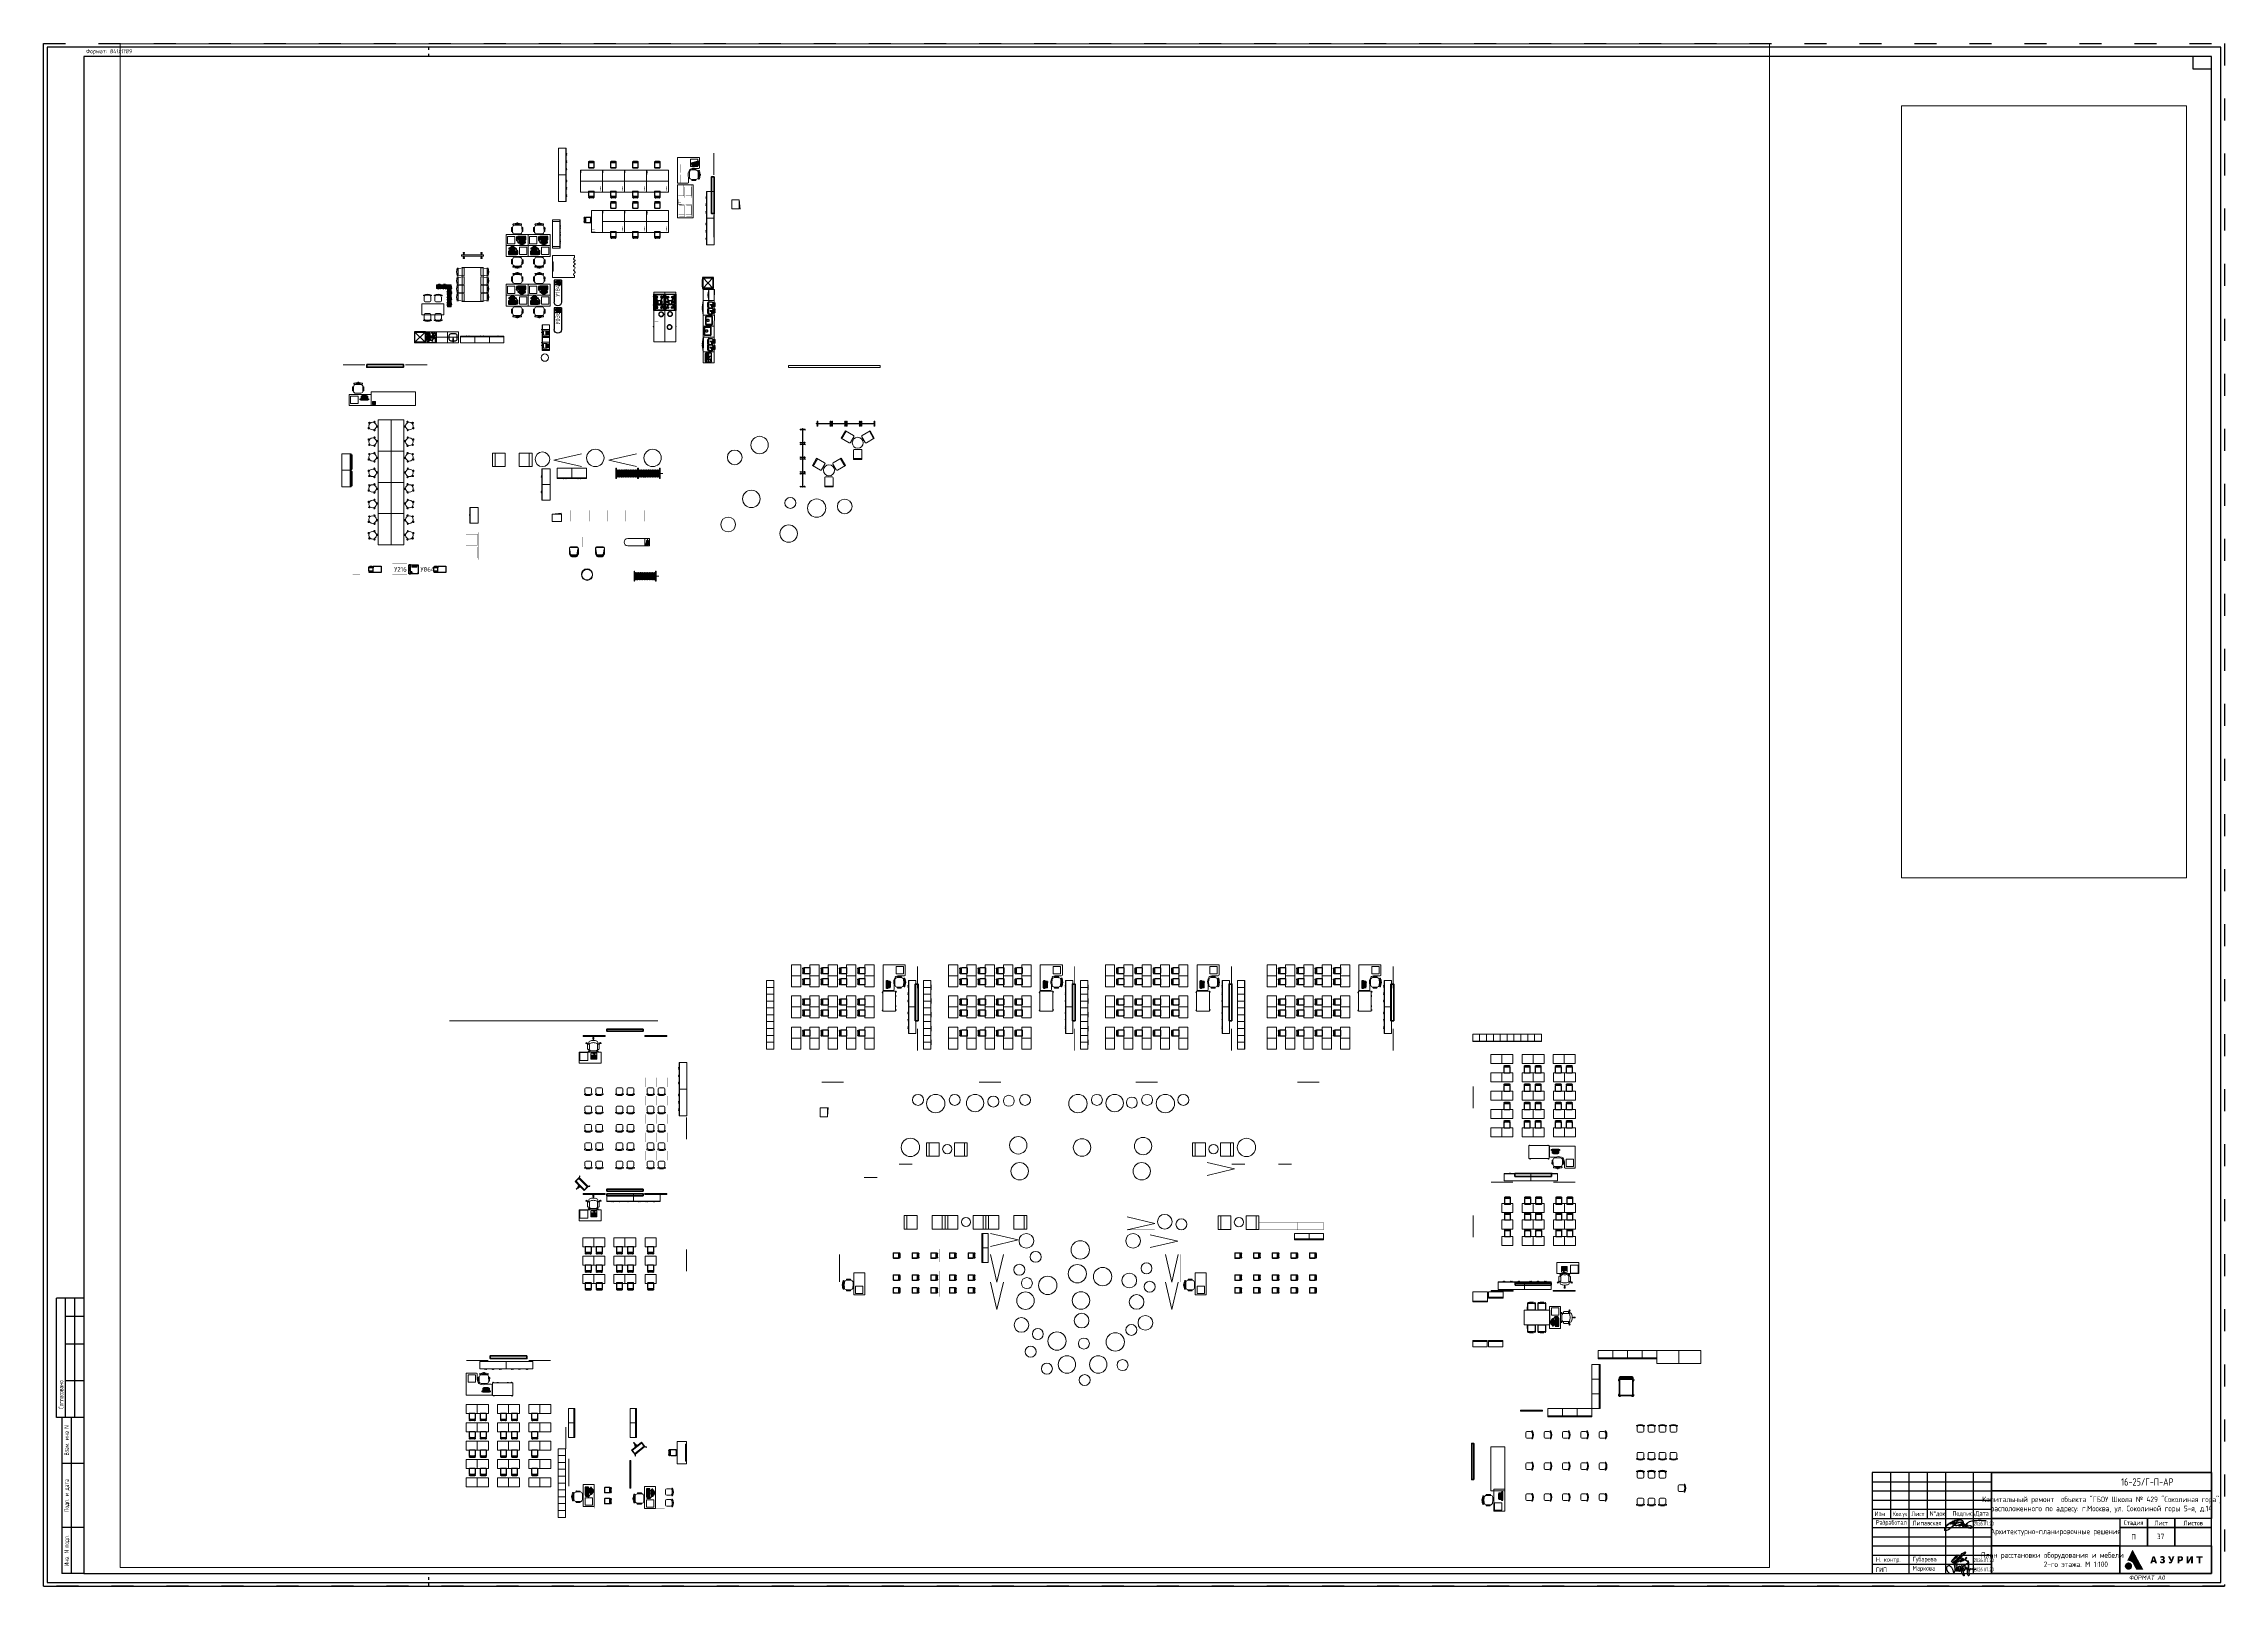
# Paper-space layout '47.2эт' of a CAD drawing. Header units: millimetres. Extents: x -358 to 831, y -33 to 808.
# The model-space entities are those that its viewports show. They can reach past a viewport. Long polylines and large blocks are cut down to what shows.
import ezdxf
from ezdxf.enums import TextEntityAlignment as Align

# ---------------------------------------------------------------- set-up
doc = ezdxf.new("R2010")
doc.units = ezdxf.units.MM
doc.set_wipeout_variables(frame=1)
for name, pattern in [('ACAD_ISO03W100', [30, 12, -18]), ('HIDDEN', [6, 4, -2]), ('HIDDEN2', [4.7625, 3.175, -1.5875]), ('K5LT_BASIC', [0]), ('ГОСТ 2.303 4', [7, 5, -2, 0])]:
    doc.linetypes.add(name, pattern=pattern)
for name, color, linetype in [('_RAMKA', 7, 'Continuous'), ('ТХ', 7, 'Continuous'), ('ТХ_ВК_оборуд.ТХ', 250, 'Continuous'), ('ТХ_обор_бытовое', 14, 'Continuous'), ('ТХ_обор_спорт', 5, 'Continuous'), ('ТХ_оборуд_учебн', 80, 'Continuous'), ('ТХ_оборуд_учебн_поз', 80, 'Continuous')]:
    doc.layers.add(name, color=color, linetype=linetype)
for name, color, linetype, lineweight in [('_STAMP', 250, 'Continuous', 30), ('_TEXT', 189, 'Continuous', 30), ('Подписи', 5, 'Continuous', 25), ('ТХ_мебель передв', 250, 'Continuous', 13), ('ТХ_мебель_библ', 250, 'Continuous', 13), ('ТХ_мебель_стац', 250, 'Continuous', 13), ('ТХ_обор_акт.зал', 250, 'Continuous', 13), ('ТХ_обор_комп принт', 30, 'Continuous', 13), ('ТХ_ОСНОВНОЙ', 103, 'Continuous', 25)]:
    doc.layers.add(name, color=color, linetype=linetype, lineweight=lineweight)
doc.layers.add('ТХ_корр_25.03.26', color=1, linetype='Continuous', lineweight=30, plot=False)
doc.styles.add('Arial 200', font='arial.ttf', dxfattribs={"height": 500})
doc.styles.add('ISOCPEUR', font='isocpeur.ttf', dxfattribs={"width": 0.7})
doc.styles.add('ISOCPEUR_1', font='isocpeur.ttf', dxfattribs={"width": 0.9, "height": 250})
doc.styles.add('SIMPLEX', font='simplex.shx', dxfattribs={"width": 0.85, "oblique": 7})
doc.styles.add('Архитект', font='isocpeur.ttf', dxfattribs={"width": 0.8, "oblique": 8})
doc.styles.add('Архитектурный', font='isocpeur.ttf', dxfattribs={"oblique": 8})
doc.styles.add('Архитектурный размер', font='isocpeur.ttf', dxfattribs={"width": 0.8, "oblique": 8})

# ---------------------------------------------------------------- blocks, each defined once
blk = doc.blocks.new('Логотип Азурит')
at = {"layer": '_STAMP', "linetype": 'Continuous', "true_color": 0x2a3756}
h = blk.add_hatch(color=159, dxfattribs=at)
h.dxf.hatch_style = 1
h.paths.add_polyline_path([(-39.4, 8.5), (-40, 9.6), (-40.6, 10.7), (-41.1, 11.7), (-41.6, 12.6), (-41.8, 12.9), (-41.9, 13), (-41.9, 12.9), (-42, 12.8), (-42.4, 12), (-42.8, 11.2), (-43.1, 10.5), (-43.5, 9.7), (-44.2, 8.3), (-44.5, 7.6), (-44.7, 7.1), (-44.8, 6.9), (-44.7, 6.9), (-44.5, 7), (-44.3, 7), (-44.1, 7), (-43.9, 7), (-43.7, 6.9), (-43.6, 6.9), (-43.4, 6.9), (-43.2, 6.8), (-43.1, 6.7), (-42.9, 6.7), (-42.7, 6.6), (-42.6, 6.5), (-42.4, 6.4), (-42.3, 6.3), (-42.2, 6.2), (-42, 6), (-41.9, 5.9), (-41.8, 5.8), (-41.7, 5.7), (-41.6, 5.5), (-41.3, 4.9), (-41, 4.4), (-40.6, 3.6), (-40, 2.6), (-39.8, 2.1), (-37.9, 2.1), (-36.5, 2.1), (-35.9, 2.1), (-36.5, 3.1), (-36.8, 3.8), (-37.2, 4.4), (-37.7, 5.3), (-38.2, 6.3), (-38.5, 6.9), (-38.9, 7.5)])
at = {"layer": '_STAMP', "linetype": 'Continuous', "true_color": 0x1447b7}
h = blk.add_hatch(color=162, dxfattribs=at)
h.dxf.hatch_style = 1
h.paths.add_polyline_path([(-42.1, 4.2), (-42.1, 4.4), (-42.1, 4.6), (-42.2, 4.8), (-42.3, 4.9), (-42.4, 5.1), (-42.5, 5.3), (-42.6, 5.4), (-42.7, 5.5), (-42.8, 5.6), (-42.9, 5.7), (-43.1, 5.9), (-43.4, 6), (-43.6, 6), (-43.9, 6.1), (-44.2, 6.1), (-44.4, 6.1), (-44.5, 6), (-44.7, 6), (-44.9, 5.9), (-45, 5.8), (-45.2, 5.7), (-45.4, 5.6), (-45.5, 5.5), (-45.6, 5.3), (-45.7, 5.2), (-45.8, 5), (-45.9, 4.9), (-46, 4.7), (-46, 4.5), (-46.1, 4.3), (-46.1, 4.1), (-46.1, 3.9), (-46, 3.7), (-46, 3.5), (-45.9, 3.4), (-45.9, 3.2), (-45.8, 3.1), (-45.7, 3), (-45.6, 2.9), (-45.5, 2.8), (-45.4, 2.7), (-45.3, 2.6), (-45.2, 2.5), (-45.1, 2.4), (-45, 2.3), (-44.8, 2.3), (-44.7, 2.2), (-44.6, 2.2), (-44.4, 2.2), (-44.3, 2.1), (-44.1, 2.1), (-43.8, 2.1), (-43.6, 2.2), (-43.3, 2.3), (-43.1, 2.4), (-42.9, 2.5), (-42.7, 2.7), (-42.6, 2.8), (-42.4, 3), (-42.3, 3.1), (-42.3, 3.3), (-42.2, 3.5), (-42.1, 3.7), (-42.1, 3.8), (-42.1, 4)])
at = {"layer": '_STAMP', "linetype": 'Continuous', "true_color": 0x2a3756}
h = blk.add_hatch(color=159, dxfattribs=at)
h.dxf.hatch_style = 1
h.paths.add_polyline_path([(-29.3, 7.9), (-29.6, 8.8), (-29.9, 9.5), (-30.4, 9.5), (-30.9, 9.5), (-30.9, 9.4), (-31.3, 8.4), (-31.6, 7.3), (-32, 6.3), (-32.2, 5.6), (-32.1, 5.6), (-31.7, 5.6), (-31.2, 5.6), (-31.1, 6), (-31, 6.4), (-30.4, 6.4), (-29.8, 6.4), (-29.6, 6), (-29.5, 5.6), (-29, 5.6), (-28.5, 5.6), (-28.6, 5.8), (-28.9, 6.8)])
h.paths.add_polyline_path([(-30.8, 7.2), (-30.7, 7.3), (-30.6, 7.9), (-30.4, 8.4), (-30.4, 8.6), (-30.4, 8.7), (-30.4, 8.6), (-30.3, 8.4), (-30.2, 8.1), (-30.1, 7.7), (-30, 7.3), (-30, 7.2), (-30.4, 7.2)], flags=16)
h = blk.add_hatch(color=159, dxfattribs=at)
h.dxf.hatch_style = 1
h.paths.add_polyline_path([(-24.4, 7.3), (-24.5, 7.4), (-24.6, 7.5), (-24.7, 7.6), (-24.8, 7.6), (-24.7, 7.7), (-24.6, 7.8), (-24.5, 7.9), (-24.5, 8), (-24.4, 8.1), (-24.3, 8.2), (-24.3, 8.3), (-24.3, 8.3), (-24.3, 8.5), (-24.3, 8.7), (-24.3, 8.7), (-24.3, 8.8), (-24.4, 9), (-24.5, 9.1), (-24.6, 9.3), (-24.8, 9.4), (-24.9, 9.5), (-25.1, 9.5), (-25.3, 9.6), (-25.6, 9.6), (-25.7, 9.6), (-25.9, 9.6), (-26.1, 9.6), (-26.2, 9.5), (-26.4, 9.5), (-26.5, 9.4), (-26.7, 9.3), (-26.8, 9.2), (-26.9, 9.2), (-26.8, 9), (-26.6, 8.7), (-26.5, 8.5), (-26.5, 8.5), (-26.5, 8.5), (-26.3, 8.6), (-26.2, 8.7), (-26.1, 8.7), (-25.9, 8.8), (-25.8, 8.8), (-25.7, 8.8), (-25.6, 8.8), (-25.5, 8.8), (-25.5, 8.7), (-25.4, 8.7), (-25.3, 8.6), (-25.3, 8.6), (-25.3, 8.5), (-25.3, 8.4), (-25.3, 8.3), (-25.3, 8.2), (-25.4, 8.1), (-25.4, 8.1), (-25.4, 8.1), (-25.5, 8), (-25.6, 8), (-25.8, 8), (-26.1, 8), (-26.1, 7.6), (-26.1, 7.2), (-25.8, 7.2), (-25.5, 7.2), (-25.5, 7.2), (-25.4, 7.2), (-25.3, 7.2), (-25.3, 7.1), (-25.2, 7.1), (-25.2, 7), (-25.2, 7), (-25.2, 6.9), (-25.2, 6.8), (-25.2, 6.7), (-25.2, 6.6), (-25.2, 6.6), (-25.3, 6.5), (-25.3, 6.5), (-25.4, 6.5), (-25.4, 6.4), (-25.5, 6.4), (-25.7, 6.4), (-25.8, 6.4), (-25.9, 6.4), (-26, 6.4), (-26.2, 6.5), (-26.3, 6.6), (-26.4, 6.7), (-26.5, 6.8), (-26.8, 6.5), (-26.9, 6.3), (-27, 6.2), (-27, 6.1), (-27, 6.1), (-26.9, 6.1), (-26.8, 6), (-26.6, 5.8), (-26.4, 5.7), (-26.2, 5.6), (-26, 5.6), (-25.8, 5.6), (-25.5, 5.6), (-25.3, 5.6), (-25.1, 5.6), (-25, 5.7), (-24.9, 5.7), (-24.7, 5.8), (-24.6, 5.9), (-24.5, 5.9), (-24.4, 6), (-24.4, 6.1), (-24.3, 6.2), (-24.3, 6.4), (-24.2, 6.5), (-24.2, 6.7), (-24.2, 6.8), (-24.2, 6.9), (-24.2, 7.1), (-24.3, 7.2), (-24.3, 7.3)])
h = blk.add_hatch(color=159, dxfattribs=at)
h.dxf.hatch_style = 1
h.paths.add_polyline_path([(-19.6, 8), (-19.4, 8.7), (-19.1, 9.2), (-19, 9.5), (-19.2, 9.5), (-19.5, 9.5), (-20, 9.5), (-20, 9.4), (-20.3, 8.7), (-20.6, 7.8), (-20.6, 7.7), (-20.7, 7.6), (-20.7, 7.6), (-20.7, 7.7), (-20.8, 8), (-21, 8.4), (-21.3, 9.1), (-21.5, 9.5), (-22.1, 9.5), (-22.6, 9.5), (-22.4, 9.2), (-21.9, 8.2), (-21.3, 7.1), (-21.1, 6.6), (-21.1, 6.6), (-21.1, 6.5), (-21.1, 6.5), (-21.2, 6.4), (-21.3, 6.4), (-21.4, 6.4), (-21.5, 6.4), (-21.5, 6.4), (-21.6, 6.4), (-21.7, 6.5), (-21.8, 6.5), (-21.9, 6.5), (-21.9, 6.4), (-22.1, 6), (-22.2, 5.9), (-22.2, 5.8), (-22.1, 5.8), (-21.9, 5.7), (-21.8, 5.6), (-21.7, 5.6), (-21.5, 5.6), (-21.3, 5.6), (-21.1, 5.6), (-21, 5.6), (-20.9, 5.7), (-20.8, 5.7), (-20.7, 5.8), (-20.6, 5.8), (-20.6, 5.9), (-20.5, 6), (-20.3, 6.2), (-20.3, 6.4), (-20.2, 6.5), (-19.9, 7.3)])
h = blk.add_hatch(color=159, dxfattribs=at)
h.dxf.hatch_style = 1
h.paths.add_polyline_path([(-14.5, 7.5), (-14.4, 7.6), (-14.4, 7.7), (-14.3, 8), (-14.3, 8.2), (-14.3, 8.4), (-14.4, 8.6), (-14.4, 8.8), (-14.5, 8.9), (-14.6, 9), (-14.6, 9.1), (-14.7, 9.2), (-14.8, 9.3), (-14.9, 9.4), (-15.1, 9.4), (-15.2, 9.5), (-15.3, 9.5), (-15.5, 9.5), (-16.3, 9.5), (-17.2, 9.5), (-17.2, 7.6), (-17.2, 5.6), (-16.7, 5.6), (-16.3, 5.6), (-16.3, 6.2), (-16.3, 6.8), (-15.9, 6.8), (-15.6, 6.8), (-15.4, 6.9), (-15.2, 6.9), (-15, 7), (-14.8, 7.1), (-14.7, 7.2), (-14.6, 7.4)])
h.paths.add_polyline_path([(-15.6, 7.7), (-15.7, 7.7), (-16, 7.7), (-16.3, 7.7), (-16.3, 8.2), (-16.3, 8.7), (-15.9, 8.7), (-15.6, 8.7), (-15.6, 8.7), (-15.5, 8.7), (-15.4, 8.6), (-15.4, 8.5), (-15.3, 8.4), (-15.3, 8.4), (-15.3, 8.2), (-15.3, 8.1), (-15.3, 8), (-15.3, 7.9), (-15.4, 7.9), (-15.4, 7.8), (-15.4, 7.8), (-15.5, 7.7)], flags=16)
h = blk.add_hatch(color=159, dxfattribs=at)
h.dxf.hatch_style = 1
h.paths.add_polyline_path([(-10.1, 7.8), (-10, 8), (-9.9, 8.1), (-9.9, 7.9), (-10, 7.5), (-10, 6.7), (-10, 5.6), (-9.5, 5.6), (-9, 5.6), (-9, 7.6), (-9, 9.5), (-9.5, 9.5), (-10, 9.5), (-10.4, 8.9), (-10.8, 8.1), (-11, 7.8), (-11.3, 7.3), (-11.4, 7.1), (-11.4, 7), (-11.4, 7.3), (-11.4, 7.8), (-11.4, 8.6), (-11.4, 9.5), (-11.9, 9.5), (-12.3, 9.5), (-12.3, 7.6), (-12.3, 5.6), (-11.9, 5.6), (-11.4, 5.6), (-11.2, 5.9), (-10.6, 6.9), (-10.3, 7.4)])
h = blk.add_hatch(color=159, dxfattribs=at)
h.dxf.hatch_style = 1
h.paths.add_polyline_path([(-3.7, 9.1), (-3.7, 9.5), (-5.4, 9.5), (-7.1, 9.5), (-7.1, 9.1), (-7.1, 8.7), (-6.5, 8.7), (-5.9, 8.7), (-5.9, 7.2), (-5.9, 5.6), (-5.4, 5.6), (-5, 5.6), (-5, 7.2), (-5, 8.7), (-4.3, 8.7), (-3.7, 8.7)])
blk = doc.blocks.new('подпись Липавская')
at = {"color": 162, "lineweight": 18, "true_color": 0x0034d1}
for points, knots in [([(2.4, -0.6), (1.9, -1.1), (1.5, -1.5), (0.6, -2.3), (0.2, -2.6), (-0.4, -3.1), (-0.8, -3.3), (-1.5, -3.6), (-1.9, -3.7), (-2.4, -3.8), (-2.6, -3.8), (-2.9, -3.6), (-3, -3.5), (-3.1, -3.2), (-3, -3.1), (-3, -2.6), (-2.9, -2.3), (-2.6, -1.9), (-2.5, -1.7), (-2, -1), (-1.6, -0.6), (-0.8, 0.1), (-0.4, 0.4), (0.6, 0.9), (1, 1.2), (1.6, 1.4), (1.6, 1.4), (1.7, 1.5)], [1.927995, 1.927995, 1.927995, 1.927995, 2.162861, 2.162861, 2.342684, 2.342684, 2.481252, 2.481252, 2.589465, 2.589465, 2.644352, 2.644352, 2.684993, 2.684993, 2.725633, 2.725633, 2.816518, 2.816518, 2.907403, 2.907403, 3.101021, 3.101021, 3.294638, 3.294638, 3.488255, 3.488255, 3.514244, 3.514244, 3.514244, 3.514244]), ([(1.5, 0.1), (1.6, 0.1), (1.8, 0.1), (2, 0.2), (2.1, 0.3), (2.5, 0.4), (2.7, 0.6), (3, 0.7)], [0.9055552, 0.9055552, 0.9055552, 0.9055552, 0.9629326, 0.9629326, 1.02031, 1.02031, 1.1239395, 1.1239395, 1.1239395, 1.1239395]), ([(6.8, 0.3), (6.6, 0.1), (6.3, 0), (5.8, -0.3), (5.5, -0.5), (5, -0.7), (4.7, -0.8), (4.2, -1), (4, -1), (3.6, -1.1), (3.4, -1.1), (3, -1.1), (2.8, -1.1), (2.6, -1), (2.5, -1), (2.4, -0.8), (2.3, -0.7), (2.4, -0.6)], [4.3062538, 4.3062538, 4.3062538, 4.3062538, 4.4138757, 4.4138757, 4.5214976, 4.5214976, 4.6291196, 4.6291196, 4.7090277, 4.7090277, 4.7729116, 4.7729116, 4.8231548, 4.8231548, 4.8495834, 4.8495834, 4.87234, 4.87234, 4.87234, 4.87234]), ([(2.8, -0.2), (3.1, 0.1), (3.6, 0.3), (4.3, 0.6), (4.6, 0.7), (5.2, 0.9), (5.6, 0.9), (6.2, 1), (6.5, 1), (6.8, 1)], [4.9347748, 4.9347748, 4.9347748, 4.9347748, 5.0568055, 5.0568055, 5.1788362, 5.1788362, 5.3146558, 5.3146558, 5.3908243, 5.3908243, 5.3908243, 5.3908243]), ([(5.1, 2.3), (5.5, 2.3), (5.9, 2.2), (6.5, 2), (6.7, 2), (7.1, 1.6), (7.3, 1.3), (7.3, 1), (7.2, 0.9), (7.2, 0.8)], [3.9400756, 3.9400756, 3.9400756, 3.9400756, 4.077799, 4.077799, 4.1515227, 4.1515227, 4.2252463, 4.2252463, 4.2499379, 4.2499379, 4.2499379, 4.2499379]), ([(7.2, 0.8), (7.3, 0.7), (7.3, 0.5), (7.3, 0.3), (7.3, 0.2), (7.3, 0), (7.2, 0), (7.2, 0)], [5.43291642, 5.43291642, 5.43291642, 5.43291642, 5.46279586, 5.46279586, 5.4926753, 5.4926753, 5.50331351, 5.50331351, 5.50331351, 5.50331351]), ([(7.2, 0), (7.4, 0), (7.5, 0), (7.8, 0), (8, 0), (8.2, -0.2), (8.3, -0.3), (8.3, -0.4)], [6.0978529, 6.0978529, 6.0978529, 6.0978529, 6.1425729, 6.1425729, 6.1872929, 6.1872929, 6.2036694, 6.2036694, 6.2036694, 6.2036694]), ([(8.7, -0.5), (8.8, -0.1), (9.2, 0.3), (9.8, 0.8), (10.2, 1.1), (11, 1.4), (11.4, 1.5), (12.7, 1.7), (13.6, 1.8), (15, 1.9), (15.7, 1.9), (16.8, 1.9), (17.2, 1.9), (18, 1.8), (18.5, 1.8), (19.2, 1.7), (19.4, 1.7), (19.7, 1.7)], [7.769656, 7.769656, 7.769656, 7.769656, 7.921996, 7.921996, 8.074335, 8.074335, 8.226675, 8.226675, 8.542229, 8.542229, 8.775159, 8.775159, 8.93404, 8.93404, 9.09292, 9.09292, 9.186254, 9.186254, 9.186254, 9.186254]), ([(6.6, -0.7), (6.5, -0.8), (6.4, -0.9), (6, -1.1), (5.7, -1.3), (5.4, -1.4), (5.3, -1.4), (5.2, -1.4), (5.1, -1.4), (5, -1.4), (5, -1.4), (4.9, -1.4), (4.8, -1.3), (4.8, -1.1), (4.8, -1.1), (4.9, -1), (4.9, -1), (4.9, -0.9), (5, -0.9), (5.1, -0.8), (5.3, -0.7), (5.5, -0.6), (5.6, -0.5), (5.9, -0.4), (6, -0.3), (6.3, -0.3), (6.3, -0.3), (6.4, -0.2)], [5.5967371, 5.5967371, 5.5967371, 5.5967371, 5.6654435, 5.6654435, 5.7341498, 5.7341498, 5.7599769, 5.7599769, 5.7754743, 5.7754743, 5.7848694, 5.7848694, 5.7920528, 5.7920528, 5.7992363, 5.7992363, 5.8064198, 5.8064198, 5.8255794, 5.8255794, 5.8652806, 5.8652806, 5.9049817, 5.9049817, 5.9720452, 5.9720452, 5.9983972, 5.9983972, 5.9983972, 5.9983972]), ([(7.7, -1.2), (7.7, -1.3), (7.6, -1.3), (7.4, -1.4), (7.3, -1.5), (7.1, -1.5), (7, -1.5), (6.9, -1.4), (6.9, -1.4), (6.8, -1.3), (6.8, -1.2), (6.8, -1.1), (6.8, -1), (6.9, -0.9), (6.9, -0.9), (7, -0.8), (7.1, -0.7), (7.4, -0.6), (7.6, -0.5), (7.7, -0.5)], [6.3030834, 6.3030834, 6.3030834, 6.3030834, 6.3311025, 6.3311025, 6.3581066, 6.3581066, 6.3684891, 6.3684891, 6.3749758, 6.3749758, 6.3814625, 6.3814625, 6.3879491, 6.3879491, 6.4022384, 6.4022384, 6.4305971, 6.4305971, 6.4944159, 6.4944159, 6.4944159, 6.4944159]), ([(8.6, -1.2), (8.5, -1.3), (8.4, -1.3), (8.3, -1.4), (8.2, -1.4), (8.1, -1.5), (8, -1.5), (7.9, -1.4), (7.8, -1.4), (7.7, -1.3), (7.7, -1.3), (7.7, -1.2)], [6.63437936, 6.63437936, 6.63437936, 6.63437936, 6.65591892, 6.65591892, 6.6718971, 6.6718971, 6.68234273, 6.68234273, 6.6889962, 6.6889962, 6.69151939, 6.69151939, 6.69151939, 6.69151939]), ([(9.7, -1.1), (9.9, -1.1), (10.3, -1), (11, -1), (11.3, -1), (11.8, -1.2), (11.9, -1.4), (12.1, -1.8), (12, -2.1), (11.8, -2.3), (11.7, -2.4), (11.3, -2.5), (11.2, -2.5), (10.6, -2.5), (10.3, -2.5), (9.7, -2.3), (9.5, -2.2), (9.1, -2), (8.9, -1.9), (8.6, -1.5), (8.6, -1.4), (8.6, -1.2)], [7.0162906, 7.0162906, 7.0162906, 7.0162906, 7.0993883, 7.0993883, 7.1824861, 7.1824861, 7.2545595, 7.2545595, 7.301037, 7.301037, 7.3475144, 7.3475144, 7.3939919, 7.3939919, 7.486045, 7.486045, 7.578098, 7.578098, 7.6546435, 7.6546435, 7.6967383, 7.6967383, 7.6967383, 7.6967383]), ([(9.2, -0.6), (9.2, -0.6), (9.3, -0.6), (9.5, -0.5), (9.5, -0.5), (9.6, -0.5), (9.7, -0.6), (9.8, -0.8), (9.8, -0.8), (9.8, -0.9), (9.8, -1), (9.8, -1), (9.7, -1.1), (9.7, -1.1)], [6.85701628, 6.85701628, 6.85701628, 6.85701628, 6.88166544, 6.88166544, 6.8944683, 6.8944683, 6.90289754, 6.90289754, 6.91132677, 6.91132677, 6.91975601, 6.91975601, 6.93200035, 6.93200035, 6.93200035, 6.93200035])]:
    blk.add_open_spline(points, degree=3, knots=knots, dxfattribs=at)
blk.add_spline([(0, 0), (0, -0.1), (0.3, -0.2), (0.8, 0), (1.4, 0.3), (1.9, 0.6), (2.3, 0.9), (2.7, 1.2), (2.9, 1.5), (3, 1.7), (3, 1.9), (2.7, 1.9), (2.4, 1.7), (1.8, 1.3), (1.5, 1), (1.2, 0.5), (1.1, 0.1), (1.2, -0.1), (1.6, -0.2), (2.1, 0), (2.5, 0.2), (2.9, 0.4), (3.5, 0.7), (4.1, 1.2), (4.6, 1.8), (4.8, 2.1), (4.9, 2.3), (4.5, 2.1), (4.1, 1.7), (3.7, 1.3), (3.1, 0.5), (2.4, -0.2), (1.7, -1), (0.7, -1.8), (-0.1, -2.5), (-1.4, -3.3), (-2.7, -3.4), (-2.7, -2.6), (-2.3, -1.8), (-1.6, -1), (-0.5, -0.1), (1, 0.8), (2, 1.3), (3.5, 1.8), (4.9, 2), (5.9, 2), (6.5, 1.8), (6.9, 1.5), (7, 1.1), (6.6, 0.4), (5.7, -0.1), (4.4, -0.6), (3.4, -0.9), (2.6, -0.8), (3.8, 0.1), (4.9, 0.5), (6.3, 0.7), (7.1, 0.5), (7, 0.1), (6.8, -0.2), (6.4, -0.5), (5.9, -0.9), (5, -1.2), (5.4, -0.9), (5.6, -0.8), (5.9, -0.6), (6.2, -0.5), (6.9, -0.3), (7.6, -0.2), (8, -0.4), (8.1, -0.4), (8, -0.6), (7.7, -1), (7.3, -1.2), (7, -1.2), (7.2, -1), (7.4, -0.9), (7.8, -0.7), (8.1, -0.6), (8.4, -0.6), (8.5, -0.7), (8.4, -1.1), (8.2, -1.2), (8, -1.2), (8, -1), (8.2, -0.9), (8.7, -0.9), (9, -0.9), (9.6, -0.8), (9.4, -1.1), (10.8, -1.2), (11.7, -1.6), (11.8, -1.9), (10.3, -2.2), (9.5, -1.9), (8.9, -1.5), (8.8, -0.7), (9.2, -0.1), (9.8, 0.5), (10.7, 1), (12.2, 1.4), (13.8, 1.6), (15.5, 1.7), (16.6, 1.7), (17.2, 1.6), (18.3, 1.6), (19.6, 1.4)], degree=3, dxfattribs=at)
for points in [[(0.2, 0.1), (0.5, 0.1), (0.6, 0.2), (0.9, 0.3)], [(1.6, 0.7), (1.9, 0.9), (2.1, 1), (2.3, 1.2)], [(2, 1.1), (1.8, 0.9), (1.7, 0.8), (1.6, 0.7)], [(3.3, 0.4), (3.1, 0.2), (3, 0), (2.8, -0.2)], [(3.2, 2), (3.6, 2), (3.9, 2.1), (4.2, 2.2)], [(8.3, -0.4), (8.4, -0.4), (8.6, -0.4), (8.7, -0.5)]]:
    blk.add_open_spline(points, degree=3, dxfattribs=at)
blk = doc.blocks.new('A$C87e5faed')
at = {"color": 172, "true_color": 0x1616e3}
for p, q in [((4.5, 4), (1.3, 0.4)), ((1.3, 0.4), (4.4, 3.1)), ((1.3, 0.4), (4.4, 3)), ((4.5, 3.9), (1.4, 0.4)), ((2.7, -0.6), (4.6, 1.4)), ((2.8, -0.6), (4.6, 1.3)), ((3.9, 0), (3.2, -0.6)), ((3.9, 0), (4, 0.1)), ((4, 0.1), (4.6, 0.7)), ((4.1, 0.2), (4.6, 0.6)), ((4.5, 3.2), (4.7, 3.4)), ((4.5, 3.1), (4.7, 3.3)), ((4.6, 1.4), (5.1, 1.9)), ((4.6, 1.4), (4.9, 1.8)), ((4.6, 0.5), (4.6, 0.3)), ((4.6, 0.3), (4.8, 0.2)), ((4.7, 0.7), (7.2, 2.9)), ((4.9, 1.3), (4.7, 0.9)), ((4.7, 0.7), (4.7, 0.6)), ((4.7, 0.6), (4.7, 0.3)), ((4.7, 0.3), (4.8, 0.3)), ((4.8, 0.8), (7.2, 3)), ((5, 1.3), (4.8, 0.8)), ((4.8, 0.3), (5.3, 0.4)), ((4.8, 0.2), (5.3, 0.4)), ((4.8, 0.2), (5.3, 0.4)), ((7.2, 3), (5, 1.3)), ((7.1, 3), (5, 1.3)), ((5.1, 2), (7.4, 4.8)), ((5.2, 2.1), (7.4, 4.8)), ((5.3, 0.4), (7.5, 2)), ((5.3, 0.4), (6.5, 1.2)), ((6.7, 1.4), (6.2, 0.8)), ((6.5, 1.2), (6.2, 0.8)), ((6.7, 1.4), (7.6, 2)), ((6.7, 0.6), (7.1, 0.9)), ((7.5, 2), (6.8, 1.5)), ((6.8, 0.5), (7.2, 1)), ((6.9, 1.5), (6.9, 1.5)), ((7.8, 1.8), (7.1, 0.9)), ((7.2, 1), (8, 1.7)), ((7.9, 1.7), (7.2, 1)), ((7.2, 1), (7.3, 0.8)), ((7.3, 1), (8, 1.6)), ((7.4, 0.9), (7.3, 1)), ((7.3, 0.8), (7.5, 0.8)), ((7.4, 4.8), (8.7, 5.6)), ((7.4, 4.8), (8.7, 5.6)), ((7.4, 0.9), (7.5, 0.9)), ((7.5, 2), (7.6, 2)), ((7.5, 0.8), (7.8, 0.9)), ((7.5, 0.9), (7.8, 0.9)), ((7.8, 0.9), (9, 1.7)), ((7.8, 0.9), (9.1, 1.6)), ((9.2, 1.5), (10.5, 0.4)), ((9.2, 1.4), (10.5, 0.4)), ((9.7, 2.6), (9.6, 2.6)), ((9.7, 2.5), (9.6, 2.5)), ((9.8, 2.5), (9.7, 2.6)), ((9.7, 2.5), (9.7, 2.5)), ((3, -0.7), (2.7, -0.6)), ((3, -0.7), (2.8, -0.6)), ((3.2, -0.6), (3, -0.7)), ((3.3, -0.6), (3, -0.7)), ((3.9, 0), (3.3, -0.6)), ((10.2, -0.7), (7.3, -2.5)), ((10.2, -0.8), (7.3, -2.6))]:
    blk.add_line(p, q, dxfattribs=at)
for points in [[(3.9, 0), (3.1, -0.2), (2.4, -0.3), (2.1, -0.3), (2.1, -0.1), (2.4, 0.2), (4.5, 1.6)], [(4, 0.1), (3.1, -0.2), (2.4, -0.3), (2.2, -0.2), (2.2, -0.1), (2.5, 0.2), (4.5, 1.6), (4.6, 1.4)], [(4.6, 0.5), (4.2, 0.1), (4, 0.1)], [(4.6, 0.6), (4.6, 0.5), (4.2, 0.2), (4.1, 0.2)], [(4.5, 3.1), (4.4, 2.2), (4.6, 1.6)], [(4.4, 3), (4.4, 2.2), (4.5, 1.6)], [(4.6, 1.6), (5.1, 2)], [(4.6, 1.6), (4.9, 1.8)], [(4.6, 1.6), (4.6, 1.4)], [(4.6, 1.4), (4.7, 0.9)], [(4.6, 1.3), (4.7, 0.9), (4.6, 0.7)]]:
    blk.add_lwpolyline(points, dxfattribs=at)
for points in [[(4.7, 3.3), (5.1, 3.7, 0.664719), (5, 3.9, 0.116051), (4.6, 3.6, 0.12803), (4.5, 3.4), (4.4, 3.1)], [(4.7, 3.4), (5.1, 3.7, 0.620604), (5, 3.8, 0.116009), (4.7, 3.6, 0.126024), (4.5, 3.3), (4.5, 3.2)], [(5.1, 1.9), (5.4, 2.1), (9.2, 5.1, 0.828646), (8.7, 5.6)], [(5.2, 2.1), (5.4, 2.2), (9.1, 5.1, 0.817588), (8.7, 5.6)]]:
    blk.add_lwpolyline(points, format="xyb", dxfattribs=at)
for centre, radius, start, end in [((6.4, 0.7), 0.164, 144.8899, 225.505), ((6.4, 0.7), 0.222, 144.8899, 225.505), ((6.5, 0.9), 0.486, 237.4946, 304.5474), ((6.5, 0.9), 0.428, 237.4946, 304.5474), ((7.2, 2.9), 0.0636, 335.3486, 107.8343), ((7.9, 1.7), 0.131, 327.1495, 150.1539), ((7.9, 1.7), 0.0731, 327.1495, 150.1539), ((9.7, 1.9), 0.682, 96.4472, 194.9902), ((9.7, 1.9), 0.624, 96.4472, 193.5642), ((8.4, 3), 1.49, 299.157, 339.3007), ((8.4, 3), 1.44, 299.6881, 338.4776), ((9.7, 1.9), 0.624, 199.0634, 220.3111), ((9.7, 1.9), 0.682, 200.0512, 220.3111), ((9.9, -0.1), 0.707, 295.4048, 36.3986), ((9.9, -0.1), 0.765, 295.4048, 36.3986)]:
    blk.add_arc(centre, radius, start, end, dxfattribs=at)
blk = doc.blocks.new('Маркова')
at = {"layer": 'Подписи'}
for points in [[(44384.16, 26837.52), (44384.02, 26837.95), (44383.86, 26838.46), (44383.67, 26838.92), (44383.36, 26839.36), (44382.92, 26839.82), (44382.37, 26840.02), (44381.91, 26839.87), (44381.53, 26839.53), (44381.38, 26839.14), (44381.38, 26838.69), (44381.61, 26838.16), (44381.82, 26837.83), (44382.25, 26837.39), (44382.84, 26837.07), (44383.53, 26837.07), (44383.96, 26837.22), (44384.63, 26837.82), (44384.75, 26838.6), (44384.75, 26839.25), (44384.75, 26840.2), (44384.75, 26840.92)], [(44384.96, 26840.5), (44384.84, 26841), (44384.62, 26841.2), (44384.35, 26841.2), (44384.24, 26840.96), (44384.24, 26840.55), (44384.41, 26840.01), (44384.62, 26839.21), (44384.92, 26838.49), (44385.18, 26837.92), (44385.36, 26839.06), (44385.43, 26839.91), (44385.43, 26840.64), (44385.43, 26840.89), (44385.19, 26840.95), (44385.19, 26840.77), (44385.34, 26839.78), (44385.66, 26838.18), (44385.84, 26837.88), (44386.06, 26838.38), (44386.19, 26839.11), (44386.19, 26839.42), (44385.86, 26839.42), (44385.74, 26839.02), (44385.85, 26838.57), (44386.16, 26838.35), (44386.41, 26838.02), (44386.59, 26837.89), (44386.84, 26838.65), (44386.91, 26839.29), (44386.72, 26839.71), (44386.37, 26839.83), (44386.03, 26839.65), (44385.9, 26839.34), (44386.01, 26838.87), (44386.13, 26838.49), (44386.23, 26838.35), (44386.53, 26838.44), (44386.8, 26838.81), (44386.69, 26839.42), (44386.69, 26838.93), (44386.91, 26838.2), (44387.08, 26838.02), (44387.16, 26837.94), (44387.37, 26838.08), (44387.53, 26839.05), (44387.42, 26839.79), (44387.17, 26840.7), (44387.77, 26837.87), (44387.91, 26837.45), (44388.05, 26836.95), (44388.14, 26836.54), (44388.14, 26836.2), (44387.88, 26836.28), (44387.54, 26836.8), (44387.3, 26837.47), (44387.19, 26838.24), (44387.19, 26838.85), (44387.56, 26839.4), (44387.69, 26839.4), (44387.84, 26838.89), (44387.99, 26838.52), (44388.2, 26838.24), (44388.31, 26838.24), (44388.45, 26838.62), (44388.56, 26839.33), (44388.56, 26839.82), (44388.99, 26838.58), (44388.84, 26839.38), (44388.96, 26839.55), (44389.15, 26839.24), (44389.31, 26838.93), (44389.48, 26838.73), (44389.74, 26839.03), (44389.9, 26839.65), (44390, 26840.29), (44389.86, 26841.59), (44389.69, 26841.82), (44389.56, 26841.68), (44389.56, 26841.3), (44389.7, 26840.31), (44389.89, 26838.82), (44389.99, 26837.79), (44389.99, 26837.09), (44389.99, 26836.15), (44389.72, 26836.32), (44389.53, 26836.9), (44389.4, 26837.91), (44389.4, 26838.5), (44389.48, 26839.15), (44389.86, 26838.76), (44389.86, 26838.62), (44390.05, 26838.01), (44390.31, 26838.39), (44390.66, 26839.02), (44390.82, 26838.67), (44391.19, 26839.01), (44391.41, 26838.69), (44391.93, 26838.78), (44392.24, 26838.65), (44392.64, 26838.79)]]:
    blk.add_spline(points, degree=3, dxfattribs=at)
blk = doc.blocks.new('_Azurit_Stamp 1')
at = {"layer": '_STAMP', "lineweight": -2}
for p, q in [((-185, 50), (-120, 50)), ((-120, 55), (-120, 0)), ((-185, 45), (-120, 45)), ((-185, 40), (-120, 40)), ((-185, 25), (-120, 25)), ((-185, 20), (-120, 20)), ((-185, 15), (-120, 15)), ((-185, 10), (-120, 10)), ((-185, 5), (-120, 5))]:
    blk.add_line(p, q, dxfattribs=at)
at = {"layer": '_STAMP', "lineweight": 30}
for p, q in [((-175, 55), (-175, 30)), ((-165, 55), (-165, 0)), ((-155, 55), (-155, 30)), ((-145, 55), (-145, 0)), ((-130, 55), (-130, 0)), ((-185, 35), (-120, 35)), ((-185, 30), (-120, 30))]:
    blk.add_line(p, q, dxfattribs=at)
at = {"layer": '_STAMP', "lineweight": -2}
blk.add_lwpolyline([(-185, 0), (0, 0), (0, 55), (-185, 55)], close=True, dxfattribs=at)
at = {"layer": '_STAMP', "lineweight": 30}
for points in [[(-185, 0), (0, 0), (0, 55), (-185, 55)], [(-120, 55), (0, 55), (0, 45), (-120, 45)], [(-120, 45), (0, 45), (0, 30), (-120, 30)], [(-120, 30), (-50, 30), (-50, 15), (-120, 15)], [(-50, 25), (-35, 25), (-35, 30), (-50, 30)], [(-50, 15), (-35, 15), (-35, 25), (-50, 25)], [(-35, 25), (-20, 25), (-20, 30), (-35, 30)], [(-35, 15), (-20, 15), (-20, 25), (-35, 25)], [(-20, 25), (0, 25), (0, 30), (-20, 30)], [(-20, 15), (0, 15), (0, 25), (-20, 25)], [(-120, 15), (-50, 15), (-50, 0), (-120, 0)], [(-50, 15), (0, 15), (0, 0), (-50, 0)]]:
    blk.add_lwpolyline(points, close=True, dxfattribs=at)
at = {"color": 172, "true_color": 0x1616e3}
blk.add_blockref('подпись Липавская', (-142.6, 27.1), dxfattribs=at)
at = {"linetype": 'Continuous'}
blk.add_blockref('Логотип Азурит', (-1.2, -0.1), dxfattribs=at)
at = {"color": 172, "true_color": 0x1616e3, "xscale": 1.418317179910401, "yscale": 1.418317179910401, "zscale": 1.418317179910401}
blk.add_blockref('Маркова', (-63091.4, -38063.5), dxfattribs=at)
at = {"color": 241, "ltscale": 100, "true_color": 0xf7abae}
blk.add_blockref('A$C87e5faed', (-143.3, 6.1), dxfattribs=at)
at = {"layer": '_STAMP', "style": 'Архитектурный', "width": 0.75}
for p in [(-129.7, 26.2), (-129.7, 6.2), (-129.7, 1.2)]:
    blk.add_text('2026.07.20', height=2, dxfattribs=at).set_placement(p)
at = {"layer": '_STAMP', "color": 7, "lineweight": -2, "attachment_point": 4, "style": 'Архитектурный размер'}
for s, width, gutter_width, heights, insert, char_height in [('{\\Q0;\\C256;\\c0;16-25/Г-П-АР}', 69.159, 0, [9.61], (-49.3, 49.9), 4), ('{\\Q0;Изм}', 10, 12.5, [0], (-183.7, 32.5), 2.5), ('{\\Q0;Разработал}', 20, 12.5, [0], (-183, 27.5), 2.5), ('{\\Q0;\\W0.7;Кол.уч}', 10, 12.5, [0], (-173.7, 32.2), 2.5), ('{\\Q0;Лист}', 10, 12.5, [0], (-163.7, 32.5), 2.5), ('{\\Q0;Липавская}', 20, 12.5, [0], (-163, 27.5), 2.5), ('{\\Q0;N%%Dдок}', 10, 12.5, [0], (-153.7, 32.5), 2.5), ('{\\Q0;Подпись}', 10, 12.5, [0], (-141.2, 32.5), 2.5), ('{\\Q0;Дата}', 10, 12.5, [0], (-128.7, 32.5), 2.5), ('{\\Q0;Н. контр.}', 20, 12.5, [0], (-183, 7.3), 2.5), ('{\\Q0;ГИП}', 20, 12.5, [0], (-183, 2), 2.5), ('{\\Q0;Губарева}', 20, 12.5, [0], (-163, 7.5), 2.5), ('{\\Q0;Маркова}', 20, 12.5, [0], (-163, 2.5), 2.5)]:
    blk.add_mtext_dynamic_manual_height_columns(s, width=width, gutter_width=gutter_width, heights=heights, dxfattribs=dict(at, insert=insert, char_height=char_height))
at = {"layer": '_STAMP', "color": 7, "lineweight": -2, "char_height": 3, "attachment_point": 5, "style": 'Архитектурный размер'}
for s, insert, width in [('{\\Q0;Капитальный ремонт  объекта "ГБОУ Школа № 429 "Соколиная гора", расположенного по адресу: г.Москва, ул. Соколиной горы 5-я, д.14}', (-60, 37.5), 120), ('{\\Q0;Архитектурно-планировочные решения}', (-85, 22.5), 70)]:
    blk.add_mtext(s, dxfattribs=dict(at, insert=insert, width=width))
at = {"layer": '_STAMP', "lineweight": -2, "char_height": 2.5, "attachment_point": 5, "style": 'Архитектурный'}
for s, insert in [('{\\Q0;\\W0.8;Стадия}', (-42.5, 27.5)), ('{\\Q0;\\W0.8;Лист}', (-27.5, 27.5)), ('{\\Q0;\\W0.8;Листов}', (-10, 27.5))]:
    blk.add_mtext_dynamic_manual_height_columns(s, width=15, gutter_width=12.5, heights=[0], dxfattribs=dict(at, insert=insert))
at = {"layer": '_TEXT', "lineweight": -2, "insert": (-42.5, 20), "char_height": 3, "attachment_point": 5, "style": 'Архитект'}
blk.add_mtext_dynamic_manual_height_columns('{\\Q0;П}', width=13.353, gutter_width=12.5, heights=[9.08], dxfattribs=at)
blk = doc.blocks.new('_DOP_POLE')
at = {"layer": '_STAMP'}
for p, q in [((-15, 85), (-15, 150)), ((0, 150), (-15, 150)), ((-10, 85), (-10, 150)), ((-5, 85), (-5, 150)), ((0, 150), (0, 0)), ((0, 140), (-10, 140)), ((0, 125), (-10, 125)), ((0, 105), (-10, 105)), ((0, 85), (-15, 85)), ((-12, 85), (-12, 0)), ((-7, 85), (-7, 0)), ((0, 60), (-12, 60)), ((0, 25), (-12, 25)), ((0, 0), (-12, 0))]:
    blk.add_line(p, q, dxfattribs=at)
at = {"layer": '_TEXT', "style": 'ISOCPEUR', "width": 0.7}
for s, p in [('Согласовано', (-12.5, 97.5)), ('Взам. инв N', (-9.5, 72.5)), ('Подп. и дата', (-9.5, 42.5)), ('Инв. N подл.', (-9.5, 12.5))]:
    blk.add_text(s, height=2.5, rotation=90, dxfattribs=at).set_placement(p, align=Align.MIDDLE_CENTER)
blk = doc.blocks.new('*U412')
at = {"color": 0}
for p, q in [((1172, 827), (1172, 834)), ((1182, 827), (1172, 827))]:
    blk.add_line(p, q, dxfattribs=at)
at = {"layer": '_RAMKA', "color": 253, "linetype": 'ACAD_ISO03W100', "ltscale": 0.12}
for p, q in [((210, 834), (210, 841)), ((210, 0), (210, 7))]:
    blk.add_line(p, q, dxfattribs=at)
at = {"layer": '_RAMKA', "color": 0}
for points in [[(2, 2), (1187, 2), (1187, 839), (2, 839)], [(22, 7), (1182, 7), (1182, 834), (22, 834)]]:
    blk.add_lwpolyline(points, close=True, dxfattribs=at)
at = {"layer": 'Defpoints', "color": 255}
for q in [(0, 841), (1189, 0)]:
    blk.add_line((0, 0), q, dxfattribs=at)
at = {"layer": 'Defpoints', "color": 253, "linetype": 'ACAD_ISO03W100'}
blk.add_lwpolyline([(0, 841), (1189, 841), (1189, 0), (0, 0)], close=True, dxfattribs=at)
at = {"layer": '_RAMKA'}
blk.add_blockref('_DOP_POLE', (22, 7), dxfattribs=at)
at = {"layer": '_RAMKA', "color": 8, "insert": (23, 836.5), "char_height": 2.2, "attachment_point": 4, "style": 'SIMPLEX'}
blk.add_mtext_dynamic_manual_height_columns('Формат: 841x1189', width=59.756, gutter_width=12.5, heights=[0], dxfattribs=at)
at = {"layer": '_RAMKA', "color": 8, "style": 'SIMPLEX', "oblique": 7, "width": 0.85}
blk.add_attdef('ФОРМАТ_А', (1137, 3.5), '', height=2.5, dxfattribs=at)
blk = doc.blocks.new('стул №3-5')
at = {"linetype": 'ByBlock', "extrusion": (-6.19742e-05, 0.000470712, 1)}
for p, q in [((-15373, 16665, 197), (-15348, 16665, 197)), ((-15373, 16665, 197), (-15373, 16642, 197)), ((-15348, 16642, 197), (-15348, 16665, 197)), ((-15348, 16653, 197), (-15129, 16653, 197)), ((-15129, 16665, 197), (-15104, 16665, 197)), ((-15129, 16665, 197), (-15129, 16642, 197)), ((-15104, 16642, 197), (-15104, 16665, 197)), ((-15407, 16628, 197), (-15407, 16620, 197)), ((-15087, 16642, 197), (-15393, 16642, 197)), ((-15393, 16606, 197), (-15087, 16606, 197)), ((-15373, 16606, 197), (-15373, 16583, 197)), ((-15348, 16583, 197), (-15348, 16606, 197)), ((-15129, 16606, 197), (-15129, 16583, 197)), ((-15104, 16583, 197), (-15104, 16606, 197)), ((-15073, 16620, 197), (-15073, 16628, 197))]:
    blk.add_line(p, q, dxfattribs=at)
at = {"ltscale": 100, "extrusion": (-6.19742e-05, 0.000470712, 1), "elevation": 206}
for points in [[(-15380, 16583), (-15097, 16583, -0.4141688), (-15068, 16554), (-15068, 16274, -0.4142583), (-15097, 16245), (-15380, 16245, -0.4141688), (-15409, 16274), (-15409, 16554, -0.4142583)], [(-15360, 16563), (-15114, 16563, -0.4142136), (-15085, 16534), (-15085, 16293, -0.4142136), (-15114, 16264), (-15360, 16264, -0.4142136), (-15389, 16293), (-15389, 16534, -0.4142136)]]:
    blk.add_lwpolyline(points, format="xyb", close=True, dxfattribs=at)
at = {"linetype": 'ByBlock', "extrusion": (-6.19742e-05, 0.000470712, 1)}
for centre, start, end in [((-15393, 16628, 206), 90, 180), ((-15393, 16620, 206), 180, 270), ((-15087, 16628, 206), 0, 90), ((-15087, 16620, 206), 270, 0)]:
    blk.add_arc(centre, 13.9, start, end, dxfattribs=at)
blk = doc.blocks.new('A$C3cc2d96b')
at = {"layer": 'ТХ_мебель передв'}
for p, rotation in [((177165, -30042), 89.99999999999999), ((178165, -30042), 89.99999999999999), ((179165, -30042), 89.99999999999999), ((180165, -30042), 89.99999999999999), ((185730, -30042), 89.99999999999999), ((186730, -30042), 89.99999999999999), ((187730, -30042), 89.99999999999999), ((188730, -30042), 89.99999999999999), ((194275, -30042), 89.99999999999999), ((195275, -30042), 89.99999999999999), ((196275, -30042), 89.99999999999999), ((197275, -30042), 89.99999999999999), ((203100, -30042), 89.99999999999999), ((204100, -30042), 89.99999999999999), ((205100, -30042), 89.99999999999999), ((206100, -30042), 89.99999999999999), ((177165, -30642), 89.99999999999999), ((178165, -30642), 89.99999999999999), ((179165, -30642), 89.99999999999999), ((180165, -30642), 89.99999999999999), ((185730, -30642), 89.99999999999999), ((186730, -30642), 89.99999999999999), ((187730, -30642), 89.99999999999999), ((188730, -30642), 89.99999999999999), ((194275, -30642), 89.99999999999999), ((195275, -30642), 89.99999999999999), ((196275, -30642), 89.99999999999999), ((197275, -30642), 89.99999999999999), ((203100, -30642), 89.99999999999999), ((204100, -30642), 89.99999999999999), ((205100, -30642), 89.99999999999999), ((206100, -30642), 89.99999999999999), ((177165, -31742), 89.99999999999999), ((177165, -32342), 89.99999999999999), ((178165, -31742), 89.99999999999999), ((178165, -32342), 89.99999999999999), ((179165, -31742), 89.99999999999999), ((179165, -32342), 89.99999999999999), ((180165, -31742), 89.99999999999999), ((180165, -32342), 89.99999999999999), ((185730, -31742), 89.99999999999999), ((185730, -32342), 89.99999999999999), ((186730, -31742), 89.99999999999999), ((186730, -32342), 89.99999999999999), ((187730, -31742), 89.99999999999999), ((187730, -32342), 89.99999999999999), ((188730, -31742), 89.99999999999999), ((188730, -32342), 89.99999999999999), ((194275, -31742), 89.99999999999999), ((194275, -32342), 89.99999999999999), ((195275, -31742), 89.99999999999999), ((195275, -32342), 89.99999999999999), ((196275, -31742), 89.99999999999999), ((196275, -32342), 89.99999999999999), ((197275, -31742), 89.99999999999999), ((197275, -32342), 89.99999999999999), ((203100, -31742), 89.99999999999999), ((203100, -32342), 89.99999999999999), ((204100, -31742), 89.99999999999999), ((204100, -32342), 89.99999999999999), ((205100, -31742), 89.99999999999999), ((205100, -32342), 89.99999999999999), ((206100, -31742), 89.99999999999999), ((206100, -32342), 89.99999999999999), ((177165, -33442), 89.99999999999999), ((178165, -33442), 89.99999999999999), ((179165, -33442), 89.99999999999999), ((180165, -33442), 89.99999999999999), ((185730, -33442), 89.99999999999999), ((186730, -33442), 89.99999999999999), ((187730, -33442), 89.99999999999999), ((188730, -33442), 89.99999999999999), ((194275, -33442), 89.99999999999999), ((195275, -33442), 89.99999999999999), ((196275, -33442), 89.99999999999999), ((197275, -33442), 89.99999999999999), ((203100, -33442), 89.99999999999999), ((204100, -33442), 89.99999999999999), ((205100, -33442), 89.99999999999999), ((206100, -33442), 89.99999999999999), ((133580, -44067, -197), 180), ((134180, -44067, -197), 180), ((135280, -44067, -197), 180), ((135880, -44067, -197), 180), ((136980, -44067, -197), 180), ((133580, -45067, -197), 180), ((134180, -45067, -197), 180), ((135280, -45067, -197), 180), ((135880, -45067, -197), 180), ((136980, -45067, -197), 180), ((133580, -46034, -197), 180), ((134180, -46034, -197), 180), ((135280, -46034, -197), 180), ((135880, -46034, -197), 180), ((136980, -46034, -197), 180), ((127257, -53154), 180), ((127857, -53154), 180), ((128957, -53154), 180), ((129557, -53154), 180), ((130657, -53154), 180), ((127257, -54154), 180), ((127857, -54154), 180), ((128957, -54154), 180), ((129557, -54154), 180), ((130657, -54154), 180), ((127257, -55154), 180), ((127257, -56154), 180), ((127857, -55154), 180), ((127857, -56154), 180), ((128957, -55154), 180), ((128957, -56154), 180), ((129557, -55154), 180), ((129557, -56154), 180), ((130657, -55154), 180), ((130657, -56154), 180)]:
    blk.add_blockref('стул №3-5', p, dxfattribs=dict(at, rotation=rotation))
for p in [(214145, -67106), (215245, -67106), (215845, -67106), (216945, -67106), (217545, -67106), (214145, -68106), (215245, -68106), (215845, -68106), (216945, -68106), (217545, -68106), (214145, -69106), (214145, -70106), (215245, -69106), (215245, -70106), (215845, -69106), (215845, -70106), (216945, -69106), (216945, -70106), (217545, -69106), (217545, -70106), (214172, -74264, -197), (215272, -74264, -197), (215872, -74264, -197), (216972, -74264, -197), (217572, -74264, -197), (214172, -75131, -197), (214172, -76031, -197), (215272, -75131, -197), (215272, -76031, -197), (215872, -75131, -197), (215872, -76031, -197), (216972, -75131, -197), (216972, -76031, -197), (217572, -75131, -197), (217572, -76031, -197)]:
    blk.add_blockref('стул №3-5', p, dxfattribs=at)
at = {"layer": 'ТХ_мебель передв', "xscale": -1, "rotation": 90}
blk.add_blockref('стул №3-5', (169864, -86789, -197), dxfattribs=at)
blk = doc.blocks.new('_стол.резерв')
at = {"linetype": 'HIDDEN2', "ltscale": 15}
for p, q in [((-20, 500), (-20, 0)), ((580, 500), (-20, 500)), ((580, 500), (580, 0)), ((580, 0), (-20, 0))]:
    blk.add_line(p, q, dxfattribs=at)
blk = doc.blocks.new('A$C04180442')
at = {"layer": 'ТХ_мебель передв'}
for p, rotation in [((159898, -44974), 270), ((168463, -44974), 270), ((177008, -44974), 270), ((185833, -44974), 270), ((159898, -45574), 270), ((168463, -45574), 270), ((177008, -45574), 270), ((185833, -45574), 270), ((159898, -46674), 270), ((159898, -47274), 270), ((168463, -46674), 270), ((168463, -47274), 270), ((177008, -46674), 270), ((177008, -47274), 270), ((185833, -46674), 270), ((185833, -47274), 270), ((159898, -48374), 270), ((168463, -48374), 270), ((177008, -48374), 270), ((185833, -48374), 270), ((159898, -48974), 270), ((160898, -48974), 270), ((161898, -48974), 270), ((162898, -48974), 270), ((163898, -48974), 270), ((168463, -48974), 270), ((169463, -48974), 270), ((170463, -48974), 270), ((171463, -48974), 270), ((172463, -48974), 270), ((177008, -48974), 270), ((178008, -48974), 270), ((179008, -48974), 270), ((180008, -48974), 270), ((181008, -48974), 270), ((185833, -48974), 270), ((186833, -48974), 270), ((187833, -48974), 270), ((188833, -48974), 270), ((189833, -48974), 270), ((198613, -49840), 180), ((199213, -49840), 180), ((200313, -49840), 180), ((200913, -49840), 180), ((202013, -49840), 180), ((202613, -49840), 180), ((198613, -50840), 180), ((198613, -51840), 180), ((198613, -52840), 180), ((198613, -53840), 180)]:
    blk.add_blockref('_стол.резерв', p, dxfattribs=dict(at, rotation=rotation))
for p in [(146188, -69420), (146188, -70420), (146188, -71420), (146188, -72420), (142188, -73420), (142788, -73420), (143888, -73420), (144488, -73420), (145588, -73420), (146188, -73420)]:
    blk.add_blockref('_стол.резерв', p, dxfattribs=at)
blk = doc.blocks.new('_стол№3-№5')
blk.add_lwpolyline([(-169868, 526261), (-169368, 526261), (-169368, 525661), (-169868, 525661)], close=True)
blk = doc.blocks.new('A$Cb4bdf09c')
at = {"layer": 'ТХ_мебель передв'}
for p, rotation in [((-8470, 480708), 180), ((-7470, 480708), 180), ((-6470, 480708), 180), ((-5470, 480708), 180), ((95, 480708), 180), ((1095, 480708), 180), ((2095, 480708), 180), ((3095, 480708), 180), ((8640, 480708), 180), ((9640, 480708), 180), ((10640, 480708), 180), ((11640, 480708), 180), ((17465, 480708), 180), ((18465, 480708), 180), ((19465, 480708), 180), ((20465, 480708), 180), ((-8470, 480108), 180), ((-7470, 480108), 180), ((-6470, 480108), 180), ((-5470, 480108), 180), ((95, 480108), 180), ((1095, 480108), 180), ((2095, 480108), 180), ((3095, 480108), 180), ((8640, 480108), 180), ((9640, 480108), 180), ((10640, 480108), 180), ((11640, 480108), 180), ((17465, 480108), 180), ((18465, 480108), 180), ((19465, 480108), 180), ((20465, 480108), 180), ((-8470, 479008), 180), ((-8470, 478408), 180), ((-7470, 479008), 180), ((-7470, 478408), 180), ((-6470, 479008), 180), ((-6470, 478408), 180), ((-5470, 479008), 180), ((-5470, 478408), 180), ((95, 479008), 180), ((95, 478408), 180), ((1095, 479008), 180), ((1095, 478408), 180), ((2095, 479008), 180), ((2095, 478408), 180), ((3095, 479008), 180), ((3095, 478408), 180), ((8640, 479008), 180), ((8640, 478408), 180), ((9640, 479008), 180), ((9640, 478408), 180), ((10640, 479008), 180), ((10640, 478408), 180), ((11640, 479008), 180), ((11640, 478408), 180), ((17465, 479008), 180), ((17465, 478408), 180), ((18465, 479008), 180), ((18465, 478408), 180), ((19465, 479008), 180), ((19465, 478408), 180), ((20465, 479008), 180), ((20465, 478408), 180), ((-8470, 477308), 180), ((-7470, 477308), 180), ((-6470, 477308), 180), ((-5470, 477308), 180), ((95, 477308), 180), ((1095, 477308), 180), ((2095, 477308), 180), ((3095, 477308), 180), ((8640, 477308), 180), ((9640, 477308), 180), ((10640, 477308), 180), ((11640, 477308), 180), ((17465, 477308), 180), ((18465, 477308), 180), ((19465, 477308), 180), ((20465, 477308), 180), ((724895, 118528), 89.99999999999999), ((725995, 118528), 89.99999999999999), ((726595, 118528), 89.99999999999999), ((727695, 118528), 89.99999999999999), ((728295, 118528), 89.99999999999999), ((724895, 117528), 89.99999999999999), ((725995, 117528), 89.99999999999999), ((726595, 117528), 89.99999999999999), ((727695, 117528), 89.99999999999999), ((728295, 117528), 89.99999999999999), ((724895, 116528), 89.99999999999999), ((725995, 116528), 89.99999999999999), ((726595, 116528), 89.99999999999999), ((727695, 116528), 89.99999999999999), ((728295, 116528), 89.99999999999999), ((724895, 115528), 89.99999999999999), ((725995, 115528), 89.99999999999999), ((726595, 115528), 89.99999999999999), ((727695, 115528), 89.99999999999999), ((728295, 115528), 89.99999999999999), ((724895, 111403), 90), ((725995, 111403), 90), ((726595, 111403), 90), ((727695, 111403), 90), ((728295, 111403), 90), ((724895, 110503), 90), ((725995, 110503), 90), ((726595, 110503), 90), ((727695, 110503), 90), ((728295, 110503), 90), ((-377143, -229702), 270), ((-376543, -229702), 270), ((-375443, -229702), 270), ((-374843, -229702), 270), ((-373743, -229702), 270), ((724895, 109603), 90), ((725995, 109603), 90), ((726595, 109603), 90), ((727695, 109603), 90), ((728295, 109603), 90), ((-377143, -230702), 270), ((-376543, -230702), 270), ((-375443, -230702), 270), ((-374843, -230702), 270), ((-373743, -230702), 270), ((-377143, -231702), 270), ((-376543, -231702), 270), ((-375443, -231702), 270), ((-374843, -231702), 270), ((-373743, -231702), 270), ((-383493, -238789), 270), ((-382893, -238789), 270), ((-381793, -238789), 270), ((-381193, -238789), 270), ((-380093, -238789), 270), ((-383493, -239789), 270), ((-382893, -239789), 270), ((-381793, -239789), 270), ((-381193, -239789), 270), ((-380093, -239789), 270), ((-383493, -240789), 270), ((-382893, -240789), 270), ((-381793, -240789), 270), ((-381193, -240789), 270), ((-380093, -240789), 270), ((-383493, -241789), 270), ((-382893, -241789), 270), ((-381793, -241789), 270), ((-381193, -241789), 270), ((-380093, -241789), 270)]:
    blk.add_blockref('_стол№3-№5', p, dxfattribs=dict(at, rotation=rotation))
blk = doc.blocks.new('У014')
at = {"layer": 'ТХ_мебель передв'}
blk.add_circle((-169652, 43208, -1), 500, dxfattribs=at)
blk = doc.blocks.new('A$Ce5d95258')
at = {"layer": 'ТХ_мебель передв'}
for p in [(330921, -63271, 1), (337411, -95729, 1), (345165, -95729, 1), (349934, -95729, 1), (336033, -98117, 1), (354356, -98122, 1), (345291, -103706, 1), (345133, -105005, 1), (346510, -105163, 1), (343521, -105640, 1), (344024, -108675, 1), (347200, -108723, 1)]:
    blk.add_blockref('У014', p, dxfattribs=at)
blk = doc.blocks.new('У017')
at = {"layer": 'ТХ_мебель передв'}
blk.add_lwpolyline([(252942, -218302), (253682, -218302), (253682, -219002), (252942, -219002)], close=True, dxfattribs=at)
blk.add_lwpolyline([(252942, -219002), (252942, -218852), (253682, -218852), (253682, -219002)], dxfattribs=at)
blk = doc.blocks.new('A$C4e07e813')
at = {"layer": 'ТХ_ОСНОВНОЙ'}
for p, rotation in [((362590, 235882), 270), ((-73249, -270742), 90), ((386251, 198284), 270), ((400765, 198284), 270), ((385043, 194311), 270), ((387271, 194311), 270), ((389499, 194311), 270), ((402155, 194297), 270)]:
    blk.add_blockref('У017', p, dxfattribs=dict(at, rotation=rotation))
at = {"layer": 'ТХ_ОСНОВНОЙ', "xscale": -1, "rotation": 90}
for p in [(-49525, 198284), (-35011, 198284), (-50732, 194311), (-48505, 194311), (-46277, 194311), (-33621, 194297)]:
    blk.add_blockref('У017', p, dxfattribs=at)
blk = doc.blocks.new('У016')
at = {"layer": 'ТХ_мебель передв', "lineweight": 0, "ltscale": 100, "transparency": 33554687}
for p, q in [((-49562.5, 37416.5), (-49212.5, 35916.5)), ((-49212.5, 35916.5), (-48862.5, 37416.5))]:
    blk.add_line(p, q, dxfattribs=at)
at = {"layer": 'ТХ_мебель передв', "lineweight": 0, "ltscale": 100, "transparency": 33554687, "const_width": 1}
blk.add_lwpolyline([(-49562.5, 37416.5), (-49562.5, 35916.5), (-48862.5, 35916.5), (-48862.5, 37416.5)], close=True, dxfattribs=at)
blk = doc.blocks.new('A$Cb50230bb')
at = {"layer": 'ТХ_мебель передв'}
for p, rotation in [((111022, -66663), 270), ((114022, -66663), 270), ((219970, -6873), 90), ((215622, -9842), 90), ((208165, -10743), 90), ((216872, -10814), 90)]:
    blk.add_blockref('У016', p, dxfattribs=dict(at, rotation=rotation))
for p in [(220311, -98172), (229849, -98172), (220311, -99672), (229849, -99672)]:
    blk.add_blockref('У016', p, dxfattribs=at)
blk = doc.blocks.new('Шкаф для ПУИ 500х400')
blk.add_line((400, 0), (450, -510))
blk.add_lwpolyline([(400, -500), (400, 0), (0, 0), (0, -500)], close=True)
blk = doc.blocks.new('A$C9cd708a4')
at = {"layer": 'ТХ_мебель передв'}
blk.add_blockref('Шкаф для ПУИ 500х400', (156643, -3250), dxfattribs=at)
at = {"layer": 'ТХ_мебель передв', "xscale": -1, "rotation": 180}
blk.add_blockref('Шкаф для ПУИ 500х400', (161454, -53252), dxfattribs=at)
blk = doc.blocks.new('KEY')
at = {"color": 0}
for p, q in [((-0.2, 0), (0.2, 0)), ((-0.3, -0.5), (-0.3, -0.1)), ((-0.3, -0.5), (-0.3, -0.1)), ((-0.2, -0.6), (0.2, -0.6)), ((-0.2, -0.7), (0.2, -0.7)), ((0.3, -0.5), (0.3, -0.1)), ((0.3, -0.5), (0.3, -0.1))]:
    blk.add_line(p, q, dxfattribs=at)
for centre, radius, start, end in [((0.2, -0.1), 0.109, 360, 90), ((0.2, -0.1), 0.141, 360, 90), ((-0.2, -0.1), 0.109, 90, 180), ((-0.2, -0.1), 0.141, 90, 180), ((-0.2, -0.5), 0.109, 180, 270), ((-0.2, -0.5), 0.141, 180, 270), ((0.2, -0.5), 0.109, 270, 360), ((0.2, -0.5), 0.141, 270, 360)]:
    blk.add_arc(centre, radius, start, end, dxfattribs=at)
blk = doc.blocks.new('A$C6368dfc4')
at = {"true_color": 0x000000}
h = blk.add_hatch(color=18, dxfattribs=at)
h.paths.add_polyline_path([(154496, -1372), (154493, -1374), (154496, -1374)])
h.paths.add_polyline_path([(154496, -1374), (154493, -1374), (154497, -1375)])
h = blk.add_hatch(color=18, dxfattribs=at)
h.paths.add_polyline_path([(154504, -1372), (154508, -1373), (154505, -1374)])
h.paths.add_polyline_path([(154505, -1374), (154508, -1373), (154505, -1375)])
h = blk.add_hatch(color=18, dxfattribs=at)
h.paths.add_polyline_path([(154761, -1280), (154759, -1282), (154762, -1281)])
h.paths.add_polyline_path([(154762, -1281), (154759, -1282), (154762, -1283)])
h = blk.add_hatch(color=18, dxfattribs=at)
h.paths.add_polyline_path([(136494, -14053), (136497, -14052), (136494, -14052)])
h.paths.add_polyline_path([(136494, -14052), (136497, -14052), (136494, -14050)])
h = blk.add_hatch(color=18, dxfattribs=at)
h.paths.add_polyline_path([(136765, -14029), (136762, -14028), (136765, -14028)])
h.paths.add_polyline_path([(136765, -14028), (136762, -14028), (136765, -14026)])
h = blk.add_hatch(color=18, dxfattribs=at)
h.paths.add_polyline_path([(136774, -14032), (136777, -14030), (136774, -14030)])
h.paths.add_polyline_path([(136774, -14030), (136777, -14030), (136774, -14028)])
h = blk.add_hatch(color=18, dxfattribs=at)
h.paths.add_polyline_path([(165186, -45916), (165188, -45919), (165188, -45916)])
h.paths.add_polyline_path([(165188, -45916), (165188, -45919), (165190, -45916)])
h = blk.add_hatch(color=18, dxfattribs=at)
h.paths.add_polyline_path([(165208, -46196), (165210, -46200), (165210, -46196)])
h.paths.add_polyline_path([(165210, -46196), (165210, -46200), (165212, -46196)])
h = blk.add_hatch(color=18, dxfattribs=at)
h.paths.add_polyline_path([(165210, -46188), (165212, -46185), (165212, -46188)])
h.paths.add_polyline_path([(165212, -46188), (165212, -46185), (165214, -46188)])
h = blk.add_hatch(color=18, dxfattribs=at)
h.paths.add_polyline_path([(173751, -45916), (173753, -45919), (173753, -45916)])
h.paths.add_polyline_path([(173753, -45916), (173753, -45919), (173755, -45916)])
h = blk.add_hatch(color=18, dxfattribs=at)
h.paths.add_polyline_path([(173773, -46196), (173775, -46200), (173775, -46196)])
h.paths.add_polyline_path([(173775, -46196), (173775, -46200), (173777, -46196)])
h = blk.add_hatch(color=18, dxfattribs=at)
h.paths.add_polyline_path([(173775, -46188), (173777, -46185), (173777, -46188)])
h.paths.add_polyline_path([(173777, -46188), (173777, -46185), (173779, -46188)])
h = blk.add_hatch(color=18, dxfattribs=at)
h.paths.add_polyline_path([(182296, -45916), (182298, -45919), (182298, -45916)])
h.paths.add_polyline_path([(182298, -45916), (182298, -45919), (182300, -45916)])
h = blk.add_hatch(color=18, dxfattribs=at)
h.paths.add_polyline_path([(182318, -46196), (182320, -46200), (182320, -46196)])
h.paths.add_polyline_path([(182320, -46196), (182320, -46200), (182322, -46196)])
h = blk.add_hatch(color=18, dxfattribs=at)
h.paths.add_polyline_path([(182320, -46188), (182322, -46185), (182322, -46188)])
h.paths.add_polyline_path([(182322, -46188), (182322, -46185), (182324, -46188)])
h = blk.add_hatch(color=18, dxfattribs=at)
h.paths.add_polyline_path([(191121, -45916), (191123, -45919), (191123, -45916)])
h.paths.add_polyline_path([(191123, -45916), (191123, -45919), (191125, -45916)])
h = blk.add_hatch(color=18, dxfattribs=at)
h.paths.add_polyline_path([(191143, -46196), (191145, -46200), (191145, -46196)])
h.paths.add_polyline_path([(191145, -46196), (191145, -46200), (191147, -46196)])
h = blk.add_hatch(color=18, dxfattribs=at)
h.paths.add_polyline_path([(191145, -46188), (191147, -46185), (191147, -46188)])
h.paths.add_polyline_path([(191147, -46188), (191147, -46185), (191149, -46188)])
h = blk.add_hatch(color=18, dxfattribs=at)
h.paths.add_polyline_path([(201390, -55150), (201387, -55152), (201390, -55152)])
h.paths.add_polyline_path([(201390, -55152), (201387, -55152), (201390, -55153)])
h = blk.add_hatch(color=18, dxfattribs=at)
h.paths.add_polyline_path([(201399, -55152), (201402, -55154), (201399, -55154)])
h.paths.add_polyline_path([(201399, -55154), (201402, -55154), (201399, -55156)])
h = blk.add_hatch(color=18, dxfattribs=at)
h.paths.add_polyline_path([(201670, -55128), (201667, -55130), (201670, -55130)])
h.paths.add_polyline_path([(201670, -55130), (201667, -55130), (201670, -55132)])
h = blk.add_hatch(color=18, dxfattribs=at)
h.paths.add_polyline_path([(143131, -68132), (143134, -68130), (143131, -68130)])
h.paths.add_polyline_path([(143131, -68130), (143134, -68130), (143131, -68129)])
h = blk.add_hatch(color=18, dxfattribs=at)
h.paths.add_polyline_path([(143403, -68108), (143400, -68106), (143403, -68106)])
h.paths.add_polyline_path([(143403, -68106), (143400, -68106), (143403, -68105)])
h = blk.add_hatch(color=18, dxfattribs=at)
h.paths.add_polyline_path([(143411, -68111), (143414, -68109), (143411, -68109)])
h.paths.add_polyline_path([(143411, -68109), (143414, -68109), (143411, -68107)])
h = blk.add_hatch(color=18, dxfattribs=at)
h.paths.add_polyline_path([(198543, -74076), (198542, -74073), (198542, -74076)])
h.paths.add_polyline_path([(198542, -74076), (198542, -74073), (198540, -74076)])
h = blk.add_hatch(color=18, dxfattribs=at)
h.paths.add_polyline_path([(198546, -74084), (198544, -74088), (198544, -74084)])
h.paths.add_polyline_path([(198544, -74084), (198544, -74088), (198542, -74084)])
h = blk.add_hatch(color=18, dxfattribs=at)
h.paths.add_polyline_path([(198569, -73805), (198567, -73808), (198567, -73805)])
h.paths.add_polyline_path([(198567, -73805), (198567, -73808), (198565, -73804)])
at = {"color": 18, "true_color": 0x000000}
for p, q in [((154411, -1269, 1), (154839, -1157, 1)), ((154415, -1262, 1), (154832, -1153, 1)), ((154460, -1237, 1), (154781, -1153, 1)), ((154781, -1153, 1), (154832, -1153, 1)), ((154832, -1153, 1), (154839, -1157, 1)), ((154839, -1157, 1), (154853, -1209, 1)), ((154411, -1269, 1), (154415, -1262, 1)), ((154425, -1322, 1), (154411, -1269, 1)), ((154415, -1262, 1), (154460, -1237, 1)), ((154420, -1302, 1), (154848, -1190, 1)), ((154853, -1209, 1), (154425, -1322, 1)), ((154504, -1440, 1), (154473, -1320, 1)), ((154478, -1328, 1), (154475, -1318, 1)), ((154506, -1439, 1), (154475, -1319, 1)), ((154478, -1326, 1), (154476, -1317, 1)), ((154480, -1310, 1), (154797, -1227, 1)), ((154489, -1308, 1), (154480, -1310, 1)), ((154494, -1326, 1), (154482, -1329, 1)), ((154494, -1328, 1), (154483, -1331, 1)), ((154490, -1380, 1), (154487, -1368, 1)), ((154491, -1378, 1), (154488, -1367, 1)), ((154490, -1363, 1), (154519, -1355, 1)), ((154496, -1322, 1), (154493, -1310, 1)), ((154493, -1374, 1), (154507, -1371, 1)), ((154494, -1376, 1), (154493, -1372, 1)), ((154496, -1372, 1), (154493, -1374, 1)), ((154493, -1374, 1), (154497, -1375, 1)), ((154497, -1399, 1), (154493, -1387, 1)), ((154496, -1400, 1), (154493, -1389, 1)), ((154498, -1322, 1), (154494, -1311, 1)), ((154508, -1373, 1), (154495, -1376, 1)), ((154495, -1381, 1), (154524, -1373, 1)), ((154497, -1375, 1), (154496, -1372, 1)), ((154496, -1383, 1), (154534, -1373, 1)), ((154496, -1383, 1), (154525, -1375, 1)), ((154501, -1421, 1), (154498, -1409, 1)), ((154502, -1420, 1), (154499, -1408, 1)), ((154501, -1404, 1), (154549, -1391, 1)), ((154501, -1401, 1), (154533, -1393, 1)), ((154501, -1403, 1), (154539, -1393, 1)), ((154505, -1375, 1), (154504, -1372, 1)), ((154504, -1372, 1), (154508, -1373, 1)), ((154504, -1417, 1), (154506, -1413, 1)), ((154506, -1416, 1), (154504, -1417, 1)), ((154507, -1438, 1), (154504, -1429, 1)), ((154506, -1438, 1), (154504, -1430, 1)), ((154508, -1373, 1), (154505, -1375, 1)), ((154506, -1422, 1), (154554, -1409, 1)), ((154506, -1413, 1), (154511, -1415, 1)), ((154507, -1420, 1), (154506, -1416, 1)), ((154507, -1371, 1), (154508, -1375, 1)), ((154507, -1424, 1), (154555, -1411, 1)), ((154507, -1425, 1), (154536, -1417, 1)), ((154507, -1420, 1), (154509, -1420, 1)), ((154511, -1415, 1), (154508, -1416, 1)), ((154508, -1416, 1), (154509, -1420, 1)), ((154514, -1442, 1), (154541, -1435, 1)), ((154515, -1445, 1), (154546, -1436, 1)), ((154515, -1444, 1), (154542, -1437, 1)), ((154516, -1446, 1), (154547, -1438, 1)), ((154526, -1369, 1), (154523, -1357, 1)), ((154528, -1370, 1), (154524, -1358, 1)), ((154535, -1389, 1), (154532, -1377, 1)), ((154536, -1390, 1), (154533, -1378, 1)), ((154542, -1388, 1), (154539, -1376, 1)), ((154544, -1431, 1), (154541, -1419, 1)), ((154545, -1432, 1), (154542, -1420, 1)), ((154547, -1432, 1), (154543, -1419, 1)), ((154546, -1434, 1), (154543, -1420, 1)), ((154557, -1412, 1), (154546, -1414, 1)), ((154546, -1423, 1), (154547, -1416, 1)), ((154551, -1415, 1), (154550, -1422, 1)), ((154557, -1405, 1), (154554, -1394, 1)), ((154555, -1414, 1), (154554, -1421, 1)), ((154558, -1406, 1), (154555, -1394, 1)), ((154566, -1435, 1), (154561, -1414, 1)), ((154568, -1435, 1), (154562, -1415, 1)), ((154567, -1435, 1), (154562, -1415, 1)), ((154568, -1434, 1), (154563, -1413, 1)), ((154564, -1441, 1), (154788, -1382, 1)), ((154564, -1439, 1), (154564, -1439, 1)), ((154564, -1441, 1), (154564, -1441, 1)), ((154565, -1443, 1), (154788, -1384, 1)), ((154565, -1409, 1), (154584, -1404, 1)), ((154573, -1437, 1), (154591, -1432, 1)), ((154573, -1438, 1), (154592, -1433, 1)), ((154594, -1428, 1), (154588, -1407, 1)), ((154595, -1428, 1), (154589, -1407, 1)), ((154595, -1428, 1), (154590, -1407, 1)), ((154596, -1427, 1), (154591, -1406, 1)), ((154593, -1402, 1), (154708, -1372, 1)), ((154600, -1429, 1), (154715, -1399, 1)), ((154601, -1431, 1), (154716, -1401, 1)), ((154717, -1395, 1), (154712, -1374, 1)), ((154719, -1396, 1), (154713, -1375, 1)), ((154720, -1395, 1), (154714, -1375, 1)), ((154720, -1394, 1), (154715, -1373, 1)), ((154717, -1369, 1), (154736, -1364, 1)), ((154724, -1397, 1), (154743, -1392, 1)), ((154725, -1398, 1), (154743, -1393, 1)), ((154745, -1388, 1), (154740, -1367, 1)), ((154746, -1388, 1), (154741, -1367, 1)), ((154748, -1387, 1), (154742, -1366, 1)), ((154747, -1388, 1), (154742, -1367, 1)), ((154745, -1362, 1), (154763, -1357, 1)), ((154745, -1371, 1), (154746, -1364, 1)), ((154750, -1363, 1), (154749, -1370, 1)), ((154753, -1285, 1), (154750, -1273, 1)), ((154754, -1283, 1), (154751, -1272, 1)), ((154752, -1389, 1), (154771, -1384, 1)), ((154752, -1391, 1), (154771, -1386, 1)), ((154753, -1268, 1), (154799, -1255, 1)), ((154754, -1362, 1), (154754, -1369, 1)), ((154758, -1286, 1), (154804, -1274, 1)), ((154758, -1288, 1), (154805, -1275, 1)), ((154759, -1282, 1), (154777, -1277, 1)), ((154761, -1280, 1), (154759, -1282, 1)), ((154759, -1282, 1), (154762, -1283, 1)), ((154762, -1283, 1), (154761, -1280, 1)), ((154766, -1351, 1), (154762, -1340, 1)), ((154766, -1350, 1), (154763, -1339, 1)), ((154766, -1334, 1), (154817, -1321, 1)), ((154773, -1380, 1), (154767, -1360, 1)), ((154771, -1327, 1), (154768, -1315, 1)), ((154771, -1328, 1), (154768, -1316, 1)), ((154768, -1348, 1), (154771, -1344, 1)), ((154771, -1347, 1), (154768, -1348, 1)), ((154775, -1381, 1), (154769, -1360, 1)), ((154774, -1381, 1), (154769, -1360, 1)), ((154770, -1353, 1), (154821, -1339, 1)), ((154775, -1380, 1), (154770, -1359, 1)), ((154771, -1311, 1), (154811, -1300, 1)), ((154771, -1354, 1), (154822, -1341, 1)), ((154771, -1344, 1), (154775, -1346, 1)), ((154772, -1351, 1), (154771, -1347, 1)), ((154771, -1357, 1), (154777, -1355, 1)), ((154773, -1364, 1), (154771, -1357, 1)), ((154772, -1346, 1), (154773, -1350, 1)), ((154775, -1346, 1), (154772, -1346, 1)), ((154772, -1351, 1), (154773, -1350, 1)), ((154772, -1355, 1), (154791, -1350, 1)), ((154772, -1358, 1), (154777, -1357, 1)), ((154772, -1360, 1), (154778, -1359, 1)), ((154773, -1357, 1), (154776, -1356, 1)), ((154773, -1359, 1), (154777, -1358, 1)), ((154773, -1361, 1), (154777, -1360, 1)), ((154779, -1362, 1), (154773, -1364, 1)), ((154777, -1303, 1), (154774, -1291, 1)), ((154777, -1304, 1), (154774, -1292, 1)), ((154774, -1362, 1), (154778, -1361, 1)), ((154776, -1329, 1), (154816, -1318, 1)), ((154776, -1331, 1), (154816, -1320, 1)), ((154777, -1287, 1), (154806, -1280, 1)), ((154777, -1355, 1), (154779, -1362, 1)), ((154777, -1358, 1), (154779, -1358, 1)), ((154778, -1360, 1), (154777, -1358, 1)), ((154779, -1358, 1), (154778, -1359, 1)), ((154779, -1360, 1), (154778, -1359, 1)), ((154778, -1359, 1), (154779, -1360, 1)), ((154778, -1359, 1), (154778, -1360, 1)), ((154779, -1360, 1), (154779, -1360, 1)), ((154779, -1382, 1), (154787, -1380, 1)), ((154780, -1384, 1), (154788, -1382, 1)), ((154781, -1305, 1), (154811, -1298, 1)), ((154782, -1307, 1), (154811, -1300, 1)), ((154799, -1366, 1), (154795, -1352, 1)), ((154800, -1368, 1), (154796, -1353, 1)), ((154800, -1364, 1), (154797, -1353, 1)), ((154801, -1363, 1), (154798, -1352, 1)), ((154800, -1348, 1), (154822, -1342, 1)), ((154832, -1361, 1), (154801, -1369, 1)), ((154833, -1363, 1), (154802, -1371, 1)), ((154807, -1269, 1), (154803, -1258, 1)), ((154808, -1270, 1), (154805, -1258, 1)), ((154805, -1366, 1), (154827, -1360, 1)), ((154805, -1367, 1), (154827, -1362, 1)), ((154838, -1352, 1), (154806, -1232, 1)), ((154839, -1351, 1), (154808, -1232, 1)), ((154813, -1294, 1), (154810, -1282, 1)), ((154814, -1294, 1), (154811, -1283, 1)), ((154818, -1314, 1), (154815, -1303, 1)), ((154820, -1315, 1), (154816, -1303, 1)), ((154824, -1335, 1), (154821, -1323, 1)), ((154825, -1336, 1), (154822, -1324, 1)), ((154829, -1356, 1), (154826, -1344, 1)), ((154830, -1356, 1), (154827, -1345, 1)), ((136387, -14152), (136387, -14098)), ((136387, -14098), (136830, -14098)), ((136830, -14118), (136387, -14118)), ((136830, -14152), (136387, -14152)), ((136393, -14158), (136387, -14152)), ((136824, -14158), (136393, -14158)), ((136442, -14171), (136393, -14158)), ((136436, -13964), (136436, -14088)), ((136438, -13964), (136438, -14088)), ((136774, -14171), (136442, -14171)), ((136446, -13954), (136478, -13954)), ((136446, -13956), (136478, -13956)), ((136446, -13961), (136446, -13973)), ((136446, -13983), (136446, -13995)), ((136446, -14004), (136446, -14016)), ((136446, -14026), (136446, -14038)), ((136446, -14051), (136446, -14063)), ((136773, -14095), (136446, -14095)), ((136447, -13962), (136447, -13974)), ((136447, -13984), (136447, -13996)), ((136447, -14005), (136447, -14017)), ((136447, -14027), (136447, -14039)), ((136447, -14052), (136447, -14064)), ((136474, -13957), (136451, -13957)), ((136474, -13959), (136451, -13959)), ((136474, -13978), (136451, -13978)), ((136504, -13979), (136451, -13979)), ((136504, -13980), (136451, -13980)), ((136504, -13999), (136451, -13999)), ((136492, -14000), (136451, -14000)), ((136492, -14002), (136451, -14002)), ((136481, -14021), (136451, -14021)), ((136492, -14021), (136451, -14021)), ((136481, -14023), (136451, -14023)), ((136481, -14042), (136451, -14042)), ((136499, -14046), (136451, -14046)), ((136499, -14048), (136451, -14048)), ((136499, -14067), (136451, -14067)), ((136477, -13962), (136477, -13974)), ((136478, -13958), (136478, -13973)), ((136478, -13961), (136478, -13973)), ((136497, -14052), (136478, -14052)), ((136479, -13960), (136479, -13974)), ((136502, -13978), (136483, -13978)), ((136484, -14027), (136484, -14039)), ((136485, -14026), (136485, -14038)), ((136725, -13945), (136494, -13945)), ((136725, -13947), (136494, -13947)), ((136502, -13948), (136494, -13948)), ((136502, -13950), (136494, -13950)), ((136497, -14052), (136494, -14050)), ((136494, -14050), (136494, -14053)), ((136494, -14053), (136497, -14052)), ((136497, -13971), (136496, -13971)), ((136497, -13972), (136496, -13971)), ((136496, -13973), (136497, -13972)), ((136499, -13974), (136496, -13973)), ((136496, -14005), (136496, -14017)), ((136497, -13971), (136498, -13972)), ((136497, -13986), (136500, -13986)), ((136501, -13989), (136497, -13986)), ((136497, -14004), (136497, -14016)), ((136498, -13976), (136498, -13969)), ((136498, -13969), (136503, -13969)), ((136498, -13971), (136499, -13974)), ((136498, -13972), (136498, -13971)), ((136503, -13973), (136498, -13973)), ((136503, -13974), (136498, -13974)), ((136503, -13976), (136498, -13976)), ((136502, -13970), (136499, -13970)), ((136502, -13972), (136499, -13972)), ((136502, -13974), (136499, -13974)), ((136502, -13975), (136499, -13975)), ((136502, -13982), (136500, -13982)), ((136500, -13986), (136500, -13982)), ((136505, -13986), (136501, -13989)), ((136502, -13982), (136502, -13986)), ((136502, -13986), (136505, -13986)), ((136502, -14052), (136502, -14064)), ((136503, -13969), (136503, -13976)), ((136503, -14051), (136503, -14063)), ((136505, -13953), (136505, -13974)), ((136506, -13952), (136506, -13973)), ((136507, -13952), (136507, -13973)), ((136507, -13984), (136507, -13996)), ((136508, -13953), (136508, -13974)), ((136508, -13983), (136508, -13995)), ((136531, -13948), (136511, -13948)), ((136531, -13950), (136511, -13950)), ((136531, -13978), (136511, -13978)), ((136521, -13976), (136524, -13969)), ((136526, -13976), (136528, -13969)), ((136533, -13969), (136530, -13976)), ((136534, -13953), (136534, -13974)), ((136535, -13952), (136535, -13973)), ((136536, -13952), (136536, -13973)), ((136537, -13953), (136537, -13974)), ((136559, -13948), (136540, -13948)), ((136559, -13950), (136540, -13950)), ((136559, -13978), (136540, -13978)), ((136563, -13952), (136563, -13973)), ((136563, -13953), (136563, -13974)), ((136564, -13952), (136564, -13973)), ((136565, -13953), (136565, -13974)), ((136688, -13948), (136569, -13948)), ((136688, -13950), (136569, -13950)), ((136688, -13978), (136569, -13978)), ((136691, -13953), (136691, -13974)), ((136692, -13952), (136692, -13973)), ((136693, -13952), (136693, -13973)), ((136694, -13953), (136694, -13974)), ((136716, -13948), (136697, -13948)), ((136716, -13950), (136697, -13950)), ((136716, -13978), (136697, -13978)), ((136719, -13953), (136719, -13974)), ((136720, -13952), (136720, -13973)), ((136721, -13952), (136721, -13973)), ((136722, -13953), (136722, -13974)), ((136723, -13983), (136723, -13995)), ((136724, -13984), (136724, -13996)), ((136725, -13948), (136725, -13948)), ((136725, -13950), (136725, -13950)), ((136725, -13978), (136736, -13978)), ((136727, -13976), (136730, -13969)), ((136777, -13979), (136727, -13979)), ((136777, -13980), (136727, -13980)), ((136777, -13999), (136727, -13999)), ((136732, -13976), (136734, -13969)), ((136733, -14004), (136733, -14016)), ((136738, -13969), (136736, -13976)), ((136777, -14000), (136737, -14000)), ((136777, -14021), (136737, -14021)), ((136739, -14004), (136739, -14016)), ((136740, -13960), (136740, -13974)), ((136740, -14005), (136740, -14017)), ((136773, -13954), (136741, -13954)), ((136773, -13956), (136741, -13956)), ((136741, -13958), (136741, -13973)), ((136742, -13961), (136742, -13973)), ((136743, -13962), (136743, -13974)), ((136743, -14026), (136743, -14038)), ((136777, -14002), (136744, -14002)), ((136744, -14027), (136744, -14039)), ((136773, -13957), (136746, -13957)), ((136774, -13959), (136746, -13959)), ((136777, -13978), (136746, -13978)), ((136777, -14021), (136747, -14021)), ((136777, -14023), (136747, -14023)), ((136777, -14042), (136747, -14042)), ((136760, -14079), (136760, -14091)), ((136761, -14080), (136761, -14092)), ((136762, -14030), (136762, -14026)), ((136762, -14028), (136765, -14026)), ((136762, -14028), (136776, -14028)), ((136765, -14029), (136762, -14028)), ((136777, -14030), (136763, -14030)), ((136764, -14075), (136776, -14075)), ((136764, -14077), (136776, -14077)), ((136764, -14095), (136774, -14095)), ((136765, -14026), (136765, -14029)), ((136774, -13989), (136770, -13986)), ((136770, -13986), (136773, -13986)), ((136773, -13986), (136773, -13982)), ((136775, -13982), (136773, -13982)), ((136778, -13986), (136774, -13989)), ((136777, -14030), (136774, -14028)), ((136774, -14028), (136774, -14032)), ((136774, -14032), (136777, -14030)), ((136824, -14158), (136774, -14171)), ((136775, -13982), (136775, -13986)), ((136775, -13986), (136778, -13986)), ((136777, -14028), (136777, -14032)), ((136779, -14080), (136779, -14090)), ((136780, -13965), (136780, -13974)), ((136780, -13984), (136780, -13996)), ((136780, -14005), (136780, -14017)), ((136780, -14027), (136780, -14039)), ((136780, -14079), (136780, -14089)), ((136781, -13964), (136781, -14088)), ((136781, -13965), (136781, -13973)), ((136781, -13983), (136781, -13995)), ((136781, -14004), (136781, -14016)), ((136781, -14026), (136781, -14038)), ((136783, -13964), (136783, -14088)), ((136830, -14152), (136824, -14158)), ((136830, -14098), (136830, -14152)), ((165069, -45865, 1), (165082, -45815, 1)), ((165069, -46197, 1), (165069, -45865, 1)), ((165082, -46247, 1), (165069, -46197, 1)), ((165082, -45815, 1), (165087, -45809, 1)), ((165082, -46247, 1), (165082, -45815, 1)), ((165087, -46252, 1), (165082, -46247, 1)), ((165087, -46252, 1), (165087, -45809, 1)), ((165087, -45809, 1), (165142, -45809, 1)), ((165142, -46252, 1), (165087, -46252, 1)), ((165122, -46252, 1), (165122, -45809, 1)), ((165142, -45809, 1), (165142, -46252, 1)), ((165144, -46196, 1), (165144, -45868, 1)), ((165144, -46186, 1), (165144, -46196, 1)), ((165160, -46183, 1), (165148, -46183, 1)), ((165161, -46182, 1), (165149, -46182, 1)), ((165160, -46202, 1), (165150, -46202, 1)), ((165161, -46203, 1), (165151, -46203, 1)), ((165276, -45859, 1), (165152, -45859, 1)), ((165276, -45861, 1), (165152, -45861, 1)), ((165276, -46204, 1), (165152, -46204, 1)), ((165276, -46205, 1), (165152, -46205, 1)), ((165163, -46186, 1), (165163, -46198, 1)), ((165165, -46186, 1), (165165, -46198, 1)), ((165173, -45921, 1), (165173, -45873, 1)), ((165188, -45870, 1), (165176, -45870, 1)), ((165188, -45924, 1), (165176, -45924, 1)), ((165189, -45869, 1), (165177, -45869, 1)), ((165189, -45925, 1), (165177, -45925, 1)), ((165190, -45916, 1), (165186, -45916, 1)), ((165186, -45916, 1), (165188, -45919, 1)), ((165188, -45919, 1), (165188, -45900, 1)), ((165188, -45919, 1), (165190, -45916, 1)), ((165192, -45921, 1), (165192, -45873, 1)), ((165193, -45921, 1), (165193, -45873, 1)), ((165198, -45903, 1), (165198, -45873, 1)), ((165198, -46199, 1), (165198, -46169, 1)), ((165213, -45870, 1), (165201, -45870, 1)), ((165213, -45907, 1), (165201, -45907, 1)), ((165213, -46166, 1), (165201, -46166, 1)), ((165213, -46203, 1), (165201, -46203, 1)), ((165214, -45869, 1), (165202, -45869, 1)), ((165214, -45908, 1), (165202, -45908, 1)), ((165214, -46165, 1), (165202, -46165, 1)), ((165214, -46204, 1), (165202, -46204, 1)), ((165212, -46196, 1), (165208, -46196, 1)), ((165208, -46196, 1), (165210, -46200, 1)), ((165212, -46200, 1), (165208, -46200, 1)), ((165210, -46199, 1), (165210, -46185, 1)), ((165210, -46185, 1), (165214, -46185, 1)), ((165210, -46188, 1), (165212, -46185, 1)), ((165214, -46188, 1), (165210, -46188, 1)), ((165210, -46200, 1), (165212, -46196, 1)), ((165212, -46185, 1), (165212, -46199, 1)), ((165212, -46185, 1), (165214, -46188, 1)), ((165217, -45903, 1), (165217, -45873, 1)), ((165217, -46199, 1), (165217, -46169, 1)), ((165218, -45903, 1), (165218, -45873, 1)), ((165218, -46199, 1), (165218, -46169, 1)), ((165219, -45915, 1), (165219, -45873, 1)), ((165219, -46199, 1), (165219, -46160, 1)), ((165236, -45869, 1), (165223, -45869, 1)), ((165235, -45870, 1), (165223, -45870, 1)), ((165235, -45918, 1), (165223, -45918, 1)), ((165236, -45919, 1), (165223, -45919, 1)), ((165236, -46156, 1), (165223, -46156, 1)), ((165236, -46162, 1), (165223, -46162, 1)), ((165235, -46163, 1), (165223, -46163, 1)), ((165235, -46203, 1), (165223, -46203, 1)), ((165236, -46204, 1), (165223, -46204, 1)), ((165238, -45915, 1), (165238, -45873, 1)), ((165238, -46199, 1), (165238, -46166, 1)), ((165240, -45915, 1), (165240, -45873, 1)), ((165240, -46199, 1), (165240, -46160, 1)), ((165241, -45926, 1), (165241, -45873, 1)), ((165241, -46199, 1), (165241, -46149, 1)), ((165256, -45870, 1), (165244, -45870, 1)), ((165256, -45929, 1), (165244, -45929, 1)), ((165256, -46146, 1), (165244, -46146, 1)), ((165256, -46203, 1), (165244, -46203, 1)), ((165257, -45869, 1), (165245, -45869, 1)), ((165257, -45930, 1), (165245, -45930, 1)), ((165257, -46145, 1), (165245, -46145, 1)), ((165257, -46204, 1), (165245, -46204, 1)), ((165251, -45923, 1), (165254, -45920, 1)), ((165254, -45927, 1), (165251, -45923, 1)), ((165251, -46197, 1), (165254, -46193, 1)), ((165254, -46200, 1), (165251, -46197, 1)), ((165254, -45920, 1), (165254, -45923, 1)), ((165254, -45923, 1), (165258, -45923, 1)), ((165258, -45924, 1), (165254, -45924, 1)), ((165254, -45924, 1), (165254, -45927, 1)), ((165254, -46193, 1), (165254, -46196, 1)), ((165254, -46196, 1), (165258, -46196, 1)), ((165254, -46198, 1), (165254, -46200, 1)), ((165258, -46198, 1), (165254, -46198, 1)), ((165258, -45924, 1), (165258, -45923, 1)), ((165258, -46198, 1), (165258, -46196, 1)), ((165259, -45926, 1), (165259, -45873, 1)), ((165259, -46199, 1), (165259, -46149, 1)), ((165261, -45926, 1), (165261, -45873, 1)), ((165261, -46199, 1), (165261, -46149, 1)), ((165262, -45896, 1), (165262, -45873, 1)), ((165262, -45925, 1), (165262, -45905, 1)), ((165262, -45953, 1), (165262, -45934, 1)), ((165262, -45982, 1), (165262, -45962, 1)), ((165262, -46110, 1), (165262, -45991, 1)), ((165262, -46139, 1), (165262, -46119, 1)), ((165262, -46148, 1), (165262, -46159, 1)), ((165262, -46199, 1), (165262, -46169, 1)), ((165264, -45926, 1), (165264, -45920, 1)), ((165264, -45920, 1), (165271, -45920, 1)), ((165264, -45925, 1), (165264, -45921, 1)), ((165271, -45926, 1), (165264, -45926, 1)), ((165264, -45944, 1), (165271, -45946, 1)), ((165264, -45948, 1), (165271, -45951, 1)), ((165271, -45955, 1), (165264, -45953, 1)), ((165264, -46150, 1), (165271, -46152, 1)), ((165264, -46154, 1), (165271, -46157, 1)), ((165271, -46161, 1), (165264, -46158, 1)), ((165277, -45870, 1), (165265, -45870, 1)), ((165277, -45899, 1), (165265, -45899, 1)), ((165280, -45902, 1), (165265, -45902, 1)), ((165265, -45926, 1), (165265, -45920, 1)), ((165287, -45928, 1), (165265, -45928, 1)), ((165287, -45931, 1), (165265, -45931, 1)), ((165287, -45957, 1), (165265, -45957, 1)), ((165287, -45959, 1), (165265, -45959, 1)), ((165287, -45985, 1), (165265, -45985, 1)), ((165287, -45988, 1), (165265, -45988, 1)), ((165287, -46113, 1), (165265, -46113, 1)), ((165287, -46116, 1), (165265, -46116, 1)), ((165287, -46142, 1), (165265, -46142, 1)), ((165287, -46144, 1), (165265, -46144, 1)), ((165280, -46162, 1), (165265, -46162, 1)), ((165277, -46165, 1), (165265, -46165, 1)), ((165275, -46203, 1), (165265, -46203, 1)), ((165278, -45869, 1), (165266, -45869, 1)), ((165278, -45900, 1), (165266, -45900, 1)), ((165281, -45901, 1), (165266, -45901, 1)), ((165266, -45921, 1), (165267, -45919, 1)), ((165266, -45925, 1), (165266, -45921, 1)), ((165268, -45921, 1), (165266, -45921, 1)), ((165288, -45929, 1), (165266, -45929, 1)), ((165288, -45930, 1), (165266, -45930, 1)), ((165288, -45957, 1), (165266, -45957, 1)), ((165288, -45958, 1), (165266, -45958, 1)), ((165288, -45986, 1), (165266, -45986, 1)), ((165288, -45987, 1), (165266, -45987, 1)), ((165288, -46114, 1), (165266, -46114, 1)), ((165288, -46115, 1), (165266, -46115, 1)), ((165288, -46143, 1), (165266, -46143, 1)), ((165288, -46143, 1), (165266, -46143, 1)), ((165281, -46163, 1), (165266, -46163, 1)), ((165278, -46164, 1), (165266, -46164, 1)), ((165275, -46204, 1), (165266, -46204, 1)), ((165267, -45920, 1), (165268, -45919, 1)), ((165267, -45919, 1), (165267, -45920, 1)), ((165267, -45926, 1), (165267, -45920, 1)), ((165269, -45919, 1), (165268, -45919, 1)), ((165269, -45919, 1), (165268, -45920, 1)), ((165268, -45920, 1), (165268, -45921, 1)), ((165268, -45925, 1), (165268, -45921, 1)), ((165270, -45925, 1), (165270, -45921, 1)), ((165271, -45920, 1), (165271, -45926, 1)), ((165281, -45896, 1), (165281, -45873, 1)), ((165281, -46197, 1), (165281, -46169, 1)), ((165283, -45868, 1), (165283, -45900, 1)), ((165283, -45896, 1), (165283, -45873, 1)), ((165283, -46196, 1), (165283, -46164, 1)), ((165283, -46196, 1), (165283, -46169, 1)), ((165285, -45868, 1), (165285, -45900, 1)), ((165285, -46196, 1), (165285, -46164, 1)), ((165290, -45925, 1), (165290, -45917, 1)), ((165290, -45953, 1), (165290, -45934, 1)), ((165290, -45982, 1), (165290, -45962, 1)), ((165290, -46110, 1), (165290, -45991, 1)), ((165290, -46139, 1), (165290, -46119, 1)), ((165290, -46148, 1), (165290, -46148, 1)), ((165292, -46148, 1), (165292, -45917, 1)), ((165292, -45925, 1), (165292, -45917, 1)), ((165292, -45953, 1), (165292, -45934, 1)), ((165292, -45982, 1), (165292, -45962, 1)), ((165292, -46110, 1), (165292, -45991, 1)), ((165292, -46139, 1), (165292, -46119, 1)), ((165292, -46148, 1), (165292, -46148, 1)), ((165294, -46148, 1), (165294, -45917, 1)), ((173634, -45865, 1), (173647, -45815, 1)), ((173634, -46197, 1), (173634, -45865, 1)), ((173647, -46247, 1), (173634, -46197, 1)), ((173647, -45815, 1), (173652, -45809, 1)), ((173647, -46247, 1), (173647, -45815, 1)), ((173652, -46252, 1), (173647, -46247, 1)), ((173652, -46252, 1), (173652, -45809, 1)), ((173652, -45809, 1), (173707, -45809, 1)), ((173707, -46252, 1), (173652, -46252, 1)), ((173687, -46252, 1), (173687, -45809, 1)), ((173707, -45809, 1), (173707, -46252, 1)), ((173709, -46196, 1), (173709, -45868, 1)), ((173709, -46186, 1), (173709, -46196, 1)), ((173725, -46183, 1), (173713, -46183, 1)), ((173726, -46182, 1), (173714, -46182, 1)), ((173725, -46202, 1), (173715, -46202, 1)), ((173726, -46203, 1), (173716, -46203, 1)), ((173841, -45859, 1), (173717, -45859, 1)), ((173841, -45861, 1), (173717, -45861, 1)), ((173841, -46204, 1), (173717, -46204, 1)), ((173841, -46205, 1), (173717, -46205, 1)), ((173728, -46186, 1), (173728, -46198, 1)), ((173730, -46186, 1), (173730, -46198, 1)), ((173738, -45921, 1), (173738, -45873, 1)), ((173753, -45870, 1), (173741, -45870, 1)), ((173753, -45924, 1), (173741, -45924, 1)), ((173754, -45869, 1), (173742, -45869, 1)), ((173754, -45925, 1), (173742, -45925, 1)), ((173755, -45916, 1), (173751, -45916, 1)), ((173751, -45916, 1), (173753, -45919, 1)), ((173753, -45919, 1), (173753, -45900, 1)), ((173753, -45919, 1), (173755, -45916, 1)), ((173757, -45921, 1), (173757, -45873, 1)), ((173758, -45921, 1), (173758, -45873, 1)), ((173763, -45903, 1), (173763, -45873, 1)), ((173763, -46199, 1), (173763, -46169, 1)), ((173778, -45870, 1), (173766, -45870, 1)), ((173778, -45907, 1), (173766, -45907, 1)), ((173778, -46166, 1), (173766, -46166, 1)), ((173778, -46203, 1), (173766, -46203, 1)), ((173779, -45869, 1), (173767, -45869, 1)), ((173779, -45908, 1), (173767, -45908, 1)), ((173779, -46165, 1), (173767, -46165, 1)), ((173779, -46204, 1), (173767, -46204, 1)), ((173777, -46196, 1), (173773, -46196, 1)), ((173773, -46196, 1), (173775, -46200, 1)), ((173777, -46200, 1), (173773, -46200, 1)), ((173775, -46199, 1), (173775, -46185, 1)), ((173775, -46185, 1), (173779, -46185, 1)), ((173775, -46188, 1), (173777, -46185, 1)), ((173779, -46188, 1), (173775, -46188, 1)), ((173775, -46200, 1), (173777, -46196, 1)), ((173777, -46185, 1), (173777, -46199, 1)), ((173777, -46185, 1), (173779, -46188, 1)), ((173782, -45903, 1), (173782, -45873, 1)), ((173782, -46199, 1), (173782, -46169, 1)), ((173783, -45903, 1), (173783, -45873, 1)), ((173783, -46199, 1), (173783, -46169, 1)), ((173784, -45915, 1), (173784, -45873, 1)), ((173784, -46199, 1), (173784, -46160, 1)), ((173801, -45869, 1), (173788, -45869, 1)), ((173800, -45870, 1), (173788, -45870, 1)), ((173800, -45918, 1), (173788, -45918, 1)), ((173801, -45919, 1), (173788, -45919, 1)), ((173801, -46156, 1), (173788, -46156, 1)), ((173801, -46162, 1), (173788, -46162, 1)), ((173800, -46163, 1), (173788, -46163, 1)), ((173800, -46203, 1), (173788, -46203, 1)), ((173801, -46204, 1), (173788, -46204, 1)), ((173803, -45915, 1), (173803, -45873, 1)), ((173803, -46199, 1), (173803, -46166, 1)), ((173805, -45915, 1), (173805, -45873, 1)), ((173805, -46199, 1), (173805, -46160, 1)), ((173806, -45926, 1), (173806, -45873, 1)), ((173806, -46199, 1), (173806, -46149, 1)), ((173821, -45870, 1), (173809, -45870, 1)), ((173821, -45929, 1), (173809, -45929, 1)), ((173821, -46146, 1), (173809, -46146, 1)), ((173821, -46203, 1), (173809, -46203, 1)), ((173822, -45869, 1), (173810, -45869, 1)), ((173822, -45930, 1), (173810, -45930, 1)), ((173822, -46145, 1), (173810, -46145, 1)), ((173822, -46204, 1), (173810, -46204, 1)), ((173816, -45923, 1), (173819, -45920, 1)), ((173819, -45927, 1), (173816, -45923, 1)), ((173816, -46197, 1), (173819, -46193, 1)), ((173819, -46200, 1), (173816, -46197, 1)), ((173819, -45920, 1), (173819, -45923, 1)), ((173819, -45923, 1), (173823, -45923, 1)), ((173823, -45924, 1), (173819, -45924, 1)), ((173819, -45924, 1), (173819, -45927, 1)), ((173819, -46193, 1), (173819, -46196, 1)), ((173819, -46196, 1), (173823, -46196, 1)), ((173819, -46198, 1), (173819, -46200, 1)), ((173823, -46198, 1), (173819, -46198, 1)), ((173823, -45924, 1), (173823, -45923, 1)), ((173823, -46198, 1), (173823, -46196, 1)), ((173824, -45926, 1), (173824, -45873, 1)), ((173824, -46199, 1), (173824, -46149, 1)), ((173826, -45926, 1), (173826, -45873, 1)), ((173826, -46199, 1), (173826, -46149, 1)), ((173827, -45896, 1), (173827, -45873, 1)), ((173827, -45925, 1), (173827, -45905, 1)), ((173827, -45953, 1), (173827, -45934, 1)), ((173827, -45982, 1), (173827, -45962, 1)), ((173827, -46110, 1), (173827, -45991, 1)), ((173827, -46139, 1), (173827, -46119, 1)), ((173827, -46148, 1), (173827, -46159, 1)), ((173827, -46199, 1), (173827, -46169, 1)), ((173829, -45926, 1), (173829, -45920, 1)), ((173829, -45920, 1), (173836, -45920, 1)), ((173829, -45925, 1), (173829, -45921, 1)), ((173836, -45926, 1), (173829, -45926, 1)), ((173829, -45944, 1), (173836, -45946, 1)), ((173829, -45948, 1), (173836, -45951, 1)), ((173836, -45955, 1), (173829, -45953, 1)), ((173829, -46150, 1), (173836, -46152, 1)), ((173829, -46154, 1), (173836, -46157, 1)), ((173836, -46161, 1), (173829, -46158, 1)), ((173842, -45870, 1), (173830, -45870, 1)), ((173842, -45899, 1), (173830, -45899, 1)), ((173845, -45902, 1), (173830, -45902, 1)), ((173830, -45926, 1), (173830, -45920, 1)), ((173852, -45928, 1), (173830, -45928, 1)), ((173852, -45931, 1), (173830, -45931, 1)), ((173852, -45957, 1), (173830, -45957, 1)), ((173852, -45959, 1), (173830, -45959, 1)), ((173852, -45985, 1), (173830, -45985, 1)), ((173852, -45988, 1), (173830, -45988, 1)), ((173852, -46113, 1), (173830, -46113, 1)), ((173852, -46116, 1), (173830, -46116, 1)), ((173852, -46142, 1), (173830, -46142, 1)), ((173852, -46144, 1), (173830, -46144, 1)), ((173845, -46162, 1), (173830, -46162, 1)), ((173842, -46165, 1), (173830, -46165, 1)), ((173840, -46203, 1), (173830, -46203, 1)), ((173843, -45869, 1), (173831, -45869, 1)), ((173843, -45900, 1), (173831, -45900, 1)), ((173846, -45901, 1), (173831, -45901, 1)), ((173831, -45921, 1), (173832, -45919, 1)), ((173831, -45925, 1), (173831, -45921, 1)), ((173833, -45921, 1), (173831, -45921, 1)), ((173853, -45929, 1), (173831, -45929, 1)), ((173853, -45930, 1), (173831, -45930, 1)), ((173853, -45957, 1), (173831, -45957, 1)), ((173853, -45958, 1), (173831, -45958, 1)), ((173853, -45986, 1), (173831, -45986, 1)), ((173853, -45987, 1), (173831, -45987, 1)), ((173853, -46114, 1), (173831, -46114, 1)), ((173853, -46115, 1), (173831, -46115, 1)), ((173853, -46143, 1), (173831, -46143, 1)), ((173853, -46143, 1), (173831, -46143, 1)), ((173846, -46163, 1), (173831, -46163, 1)), ((173843, -46164, 1), (173831, -46164, 1)), ((173840, -46204, 1), (173831, -46204, 1)), ((173832, -45920, 1), (173833, -45919, 1)), ((173832, -45919, 1), (173832, -45920, 1)), ((173832, -45926, 1), (173832, -45920, 1)), ((173834, -45919, 1), (173833, -45919, 1)), ((173834, -45919, 1), (173833, -45920, 1)), ((173833, -45920, 1), (173833, -45921, 1)), ((173833, -45925, 1), (173833, -45921, 1)), ((173835, -45925, 1), (173835, -45921, 1)), ((173836, -45920, 1), (173836, -45926, 1)), ((173846, -45896, 1), (173846, -45873, 1)), ((173846, -46197, 1), (173846, -46169, 1)), ((173848, -45868, 1), (173848, -45900, 1)), ((173848, -45896, 1), (173848, -45873, 1)), ((173848, -46196, 1), (173848, -46164, 1)), ((173848, -46196, 1), (173848, -46169, 1)), ((173850, -45868, 1), (173850, -45900, 1)), ((173850, -46196, 1), (173850, -46164, 1)), ((173855, -45925, 1), (173855, -45917, 1)), ((173855, -45953, 1), (173855, -45934, 1)), ((173855, -45982, 1), (173855, -45962, 1)), ((173855, -46110, 1), (173855, -45991, 1)), ((173855, -46139, 1), (173855, -46119, 1)), ((173855, -46148, 1), (173855, -46148, 1)), ((173857, -46148, 1), (173857, -45917, 1)), ((173857, -45925, 1), (173857, -45917, 1)), ((173857, -45953, 1), (173857, -45934, 1)), ((173857, -45982, 1), (173857, -45962, 1)), ((173857, -46110, 1), (173857, -45991, 1)), ((173857, -46139, 1), (173857, -46119, 1)), ((173857, -46148, 1), (173857, -46148, 1)), ((173859, -46148, 1), (173859, -45917, 1)), ((182179, -45865, 1), (182192, -45815, 1)), ((182179, -46197, 1), (182179, -45865, 1)), ((182192, -46247, 1), (182179, -46197, 1)), ((182192, -45815, 1), (182197, -45809, 1)), ((182192, -46247, 1), (182192, -45815, 1)), ((182197, -46252, 1), (182192, -46247, 1)), ((182197, -46252, 1), (182197, -45809, 1)), ((182197, -45809, 1), (182252, -45809, 1)), ((182252, -46252, 1), (182197, -46252, 1)), ((182232, -46252, 1), (182232, -45809, 1)), ((182252, -45809, 1), (182252, -46252, 1)), ((182254, -46196, 1), (182254, -45868, 1)), ((182254, -46186, 1), (182254, -46196, 1)), ((182270, -46183, 1), (182258, -46183, 1)), ((182271, -46182, 1), (182259, -46182, 1)), ((182270, -46202, 1), (182260, -46202, 1)), ((182271, -46203, 1), (182261, -46203, 1)), ((182386, -45859, 1), (182262, -45859, 1)), ((182386, -45861, 1), (182262, -45861, 1)), ((182386, -46204, 1), (182262, -46204, 1)), ((182386, -46205, 1), (182262, -46205, 1)), ((182273, -46186, 1), (182273, -46198, 1)), ((182275, -46186, 1), (182275, -46198, 1)), ((182283, -45921, 1), (182283, -45873, 1)), ((182298, -45870, 1), (182286, -45870, 1)), ((182298, -45924, 1), (182286, -45924, 1)), ((182299, -45869, 1), (182287, -45869, 1)), ((182299, -45925, 1), (182287, -45925, 1)), ((182300, -45916, 1), (182296, -45916, 1)), ((182296, -45916, 1), (182298, -45919, 1)), ((182298, -45919, 1), (182298, -45900, 1)), ((182298, -45919, 1), (182300, -45916, 1)), ((182302, -45921, 1), (182302, -45873, 1)), ((182303, -45921, 1), (182303, -45873, 1)), ((182308, -45903, 1), (182308, -45873, 1)), ((182308, -46199, 1), (182308, -46169, 1)), ((182323, -45870, 1), (182311, -45870, 1)), ((182323, -45907, 1), (182311, -45907, 1)), ((182323, -46166, 1), (182311, -46166, 1)), ((182323, -46203, 1), (182311, -46203, 1)), ((182324, -45869, 1), (182312, -45869, 1)), ((182324, -45908, 1), (182312, -45908, 1)), ((182324, -46165, 1), (182312, -46165, 1)), ((182324, -46204, 1), (182312, -46204, 1)), ((182322, -46196, 1), (182318, -46196, 1)), ((182318, -46196, 1), (182320, -46200, 1)), ((182322, -46200, 1), (182318, -46200, 1)), ((182320, -46199, 1), (182320, -46185, 1)), ((182320, -46185, 1), (182324, -46185, 1)), ((182320, -46188, 1), (182322, -46185, 1)), ((182324, -46188, 1), (182320, -46188, 1)), ((182320, -46200, 1), (182322, -46196, 1)), ((182322, -46185, 1), (182322, -46199, 1)), ((182322, -46185, 1), (182324, -46188, 1)), ((182327, -45903, 1), (182327, -45873, 1)), ((182327, -46199, 1), (182327, -46169, 1)), ((182328, -45903, 1), (182328, -45873, 1)), ((182328, -46199, 1), (182328, -46169, 1)), ((182329, -45915, 1), (182329, -45873, 1)), ((182329, -46199, 1), (182329, -46160, 1)), ((182346, -45869, 1), (182333, -45869, 1)), ((182345, -45870, 1), (182333, -45870, 1)), ((182345, -45918, 1), (182333, -45918, 1)), ((182346, -45919, 1), (182333, -45919, 1)), ((182346, -46156, 1), (182333, -46156, 1)), ((182346, -46162, 1), (182333, -46162, 1)), ((182345, -46163, 1), (182333, -46163, 1)), ((182345, -46203, 1), (182333, -46203, 1)), ((182346, -46204, 1), (182333, -46204, 1)), ((182348, -45915, 1), (182348, -45873, 1)), ((182348, -46199, 1), (182348, -46166, 1)), ((182350, -45915, 1), (182350, -45873, 1)), ((182350, -46199, 1), (182350, -46160, 1)), ((182351, -45926, 1), (182351, -45873, 1)), ((182351, -46199, 1), (182351, -46149, 1)), ((182366, -45870, 1), (182354, -45870, 1)), ((182366, -45929, 1), (182354, -45929, 1)), ((182366, -46146, 1), (182354, -46146, 1)), ((182366, -46203, 1), (182354, -46203, 1)), ((182367, -45869, 1), (182355, -45869, 1)), ((182367, -45930, 1), (182355, -45930, 1)), ((182367, -46145, 1), (182355, -46145, 1)), ((182367, -46204, 1), (182355, -46204, 1)), ((182361, -45923, 1), (182364, -45920, 1)), ((182364, -45927, 1), (182361, -45923, 1)), ((182361, -46197, 1), (182364, -46193, 1)), ((182364, -46200, 1), (182361, -46197, 1)), ((182364, -45920, 1), (182364, -45923, 1)), ((182364, -45923, 1), (182368, -45923, 1)), ((182368, -45924, 1), (182364, -45924, 1)), ((182364, -45924, 1), (182364, -45927, 1)), ((182364, -46193, 1), (182364, -46196, 1)), ((182364, -46196, 1), (182368, -46196, 1)), ((182364, -46198, 1), (182364, -46200, 1)), ((182368, -46198, 1), (182364, -46198, 1)), ((182368, -45924, 1), (182368, -45923, 1)), ((182368, -46198, 1), (182368, -46196, 1)), ((182369, -45926, 1), (182369, -45873, 1)), ((182369, -46199, 1), (182369, -46149, 1)), ((182371, -45926, 1), (182371, -45873, 1)), ((182371, -46199, 1), (182371, -46149, 1)), ((182372, -45896, 1), (182372, -45873, 1)), ((182372, -45925, 1), (182372, -45905, 1)), ((182372, -45953, 1), (182372, -45934, 1)), ((182372, -45982, 1), (182372, -45962, 1)), ((182372, -46110, 1), (182372, -45991, 1)), ((182372, -46139, 1), (182372, -46119, 1)), ((182372, -46148, 1), (182372, -46159, 1)), ((182372, -46199, 1), (182372, -46169, 1)), ((182374, -45926, 1), (182374, -45920, 1)), ((182374, -45920, 1), (182381, -45920, 1)), ((182374, -45925, 1), (182374, -45921, 1)), ((182381, -45926, 1), (182374, -45926, 1)), ((182374, -45944, 1), (182381, -45946, 1)), ((182374, -45948, 1), (182381, -45951, 1)), ((182381, -45955, 1), (182374, -45953, 1)), ((182374, -46150, 1), (182381, -46152, 1)), ((182374, -46154, 1), (182381, -46157, 1)), ((182381, -46161, 1), (182374, -46158, 1)), ((182387, -45870, 1), (182375, -45870, 1)), ((182387, -45899, 1), (182375, -45899, 1)), ((182390, -45902, 1), (182375, -45902, 1)), ((182375, -45926, 1), (182375, -45920, 1)), ((182397, -45928, 1), (182375, -45928, 1)), ((182397, -45931, 1), (182375, -45931, 1)), ((182397, -45957, 1), (182375, -45957, 1)), ((182397, -45959, 1), (182375, -45959, 1)), ((182397, -45985, 1), (182375, -45985, 1)), ((182397, -45988, 1), (182375, -45988, 1)), ((182397, -46113, 1), (182375, -46113, 1)), ((182397, -46116, 1), (182375, -46116, 1)), ((182397, -46142, 1), (182375, -46142, 1)), ((182397, -46144, 1), (182375, -46144, 1)), ((182390, -46162, 1), (182375, -46162, 1)), ((182387, -46165, 1), (182375, -46165, 1)), ((182385, -46203, 1), (182375, -46203, 1)), ((182388, -45869, 1), (182376, -45869, 1)), ((182388, -45900, 1), (182376, -45900, 1)), ((182391, -45901, 1), (182376, -45901, 1)), ((182376, -45921, 1), (182377, -45919, 1)), ((182376, -45925, 1), (182376, -45921, 1)), ((182378, -45921, 1), (182376, -45921, 1)), ((182398, -45929, 1), (182376, -45929, 1)), ((182398, -45930, 1), (182376, -45930, 1)), ((182398, -45957, 1), (182376, -45957, 1)), ((182398, -45958, 1), (182376, -45958, 1)), ((182398, -45986, 1), (182376, -45986, 1)), ((182398, -45987, 1), (182376, -45987, 1)), ((182398, -46114, 1), (182376, -46114, 1)), ((182398, -46115, 1), (182376, -46115, 1)), ((182398, -46143, 1), (182376, -46143, 1)), ((182398, -46143, 1), (182376, -46143, 1)), ((182391, -46163, 1), (182376, -46163, 1)), ((182388, -46164, 1), (182376, -46164, 1)), ((182385, -46204, 1), (182376, -46204, 1)), ((182377, -45920, 1), (182378, -45919, 1)), ((182377, -45919, 1), (182377, -45920, 1)), ((182377, -45926, 1), (182377, -45920, 1)), ((182379, -45919, 1), (182378, -45919, 1)), ((182379, -45919, 1), (182378, -45920, 1)), ((182378, -45920, 1), (182378, -45921, 1)), ((182378, -45925, 1), (182378, -45921, 1)), ((182380, -45925, 1), (182380, -45921, 1)), ((182381, -45920, 1), (182381, -45926, 1)), ((182391, -45896, 1), (182391, -45873, 1)), ((182391, -46197, 1), (182391, -46169, 1)), ((182393, -45868, 1), (182393, -45900, 1)), ((182393, -45896, 1), (182393, -45873, 1)), ((182393, -46196, 1), (182393, -46164, 1)), ((182393, -46196, 1), (182393, -46169, 1)), ((182395, -45868, 1), (182395, -45900, 1)), ((182395, -46196, 1), (182395, -46164, 1)), ((182400, -45925, 1), (182400, -45917, 1)), ((182400, -45953, 1), (182400, -45934, 1)), ((182400, -45982, 1), (182400, -45962, 1)), ((182400, -46110, 1), (182400, -45991, 1)), ((182400, -46139, 1), (182400, -46119, 1)), ((182400, -46148, 1), (182400, -46148, 1)), ((182402, -46148, 1), (182402, -45917, 1)), ((182402, -45925, 1), (182402, -45917, 1)), ((182402, -45953, 1), (182402, -45934, 1)), ((182402, -45982, 1), (182402, -45962, 1)), ((182402, -46110, 1), (182402, -45991, 1)), ((182402, -46139, 1), (182402, -46119, 1)), ((182402, -46148, 1), (182402, -46148, 1)), ((182404, -46148, 1), (182404, -45917, 1)), ((191004, -45865, 1), (191017, -45815, 1)), ((191004, -46197, 1), (191004, -45865, 1)), ((191017, -46247, 1), (191004, -46197, 1)), ((191017, -45815, 1), (191022, -45809, 1)), ((191017, -46247, 1), (191017, -45815, 1)), ((191022, -46252, 1), (191017, -46247, 1)), ((191022, -46252, 1), (191022, -45809, 1)), ((191022, -45809, 1), (191077, -45809, 1)), ((191077, -46252, 1), (191022, -46252, 1)), ((191057, -46252, 1), (191057, -45809, 1)), ((191077, -45809, 1), (191077, -46252, 1)), ((191079, -46196, 1), (191079, -45868, 1)), ((191079, -46186, 1), (191079, -46196, 1)), ((191095, -46183, 1), (191083, -46183, 1)), ((191096, -46182, 1), (191084, -46182, 1)), ((191095, -46202, 1), (191085, -46202, 1)), ((191096, -46203, 1), (191086, -46203, 1)), ((191211, -45859, 1), (191087, -45859, 1)), ((191211, -45861, 1), (191087, -45861, 1)), ((191211, -46204, 1), (191087, -46204, 1)), ((191211, -46205, 1), (191087, -46205, 1)), ((191098, -46186, 1), (191098, -46198, 1)), ((191100, -46186, 1), (191100, -46198, 1)), ((191108, -45921, 1), (191108, -45873, 1)), ((191123, -45870, 1), (191111, -45870, 1)), ((191123, -45924, 1), (191111, -45924, 1)), ((191124, -45869, 1), (191112, -45869, 1)), ((191124, -45925, 1), (191112, -45925, 1)), ((191125, -45916, 1), (191121, -45916, 1)), ((191121, -45916, 1), (191123, -45919, 1)), ((191123, -45919, 1), (191123, -45900, 1)), ((191123, -45919, 1), (191125, -45916, 1)), ((191127, -45921, 1), (191127, -45873, 1)), ((191128, -45921, 1), (191128, -45873, 1)), ((191133, -45903, 1), (191133, -45873, 1)), ((191133, -46199, 1), (191133, -46169, 1)), ((191148, -45870, 1), (191136, -45870, 1)), ((191148, -45907, 1), (191136, -45907, 1)), ((191148, -46166, 1), (191136, -46166, 1)), ((191148, -46203, 1), (191136, -46203, 1)), ((191149, -45869, 1), (191137, -45869, 1)), ((191149, -45908, 1), (191137, -45908, 1)), ((191149, -46165, 1), (191137, -46165, 1)), ((191149, -46204, 1), (191137, -46204, 1)), ((191147, -46196, 1), (191143, -46196, 1)), ((191143, -46196, 1), (191145, -46200, 1)), ((191147, -46200, 1), (191143, -46200, 1)), ((191145, -46199, 1), (191145, -46185, 1)), ((191145, -46185, 1), (191149, -46185, 1)), ((191145, -46188, 1), (191147, -46185, 1)), ((191149, -46188, 1), (191145, -46188, 1)), ((191145, -46200, 1), (191147, -46196, 1)), ((191147, -46185, 1), (191147, -46199, 1)), ((191147, -46185, 1), (191149, -46188, 1)), ((191152, -45903, 1), (191152, -45873, 1)), ((191152, -46199, 1), (191152, -46169, 1)), ((191153, -45903, 1), (191153, -45873, 1)), ((191153, -46199, 1), (191153, -46169, 1)), ((191154, -45915, 1), (191154, -45873, 1)), ((191154, -46199, 1), (191154, -46160, 1)), ((191171, -45869, 1), (191158, -45869, 1)), ((191170, -45870, 1), (191158, -45870, 1)), ((191170, -45918, 1), (191158, -45918, 1)), ((191171, -45919, 1), (191158, -45919, 1)), ((191171, -46156, 1), (191158, -46156, 1)), ((191171, -46162, 1), (191158, -46162, 1)), ((191170, -46163, 1), (191158, -46163, 1)), ((191170, -46203, 1), (191158, -46203, 1)), ((191171, -46204, 1), (191158, -46204, 1)), ((191173, -45915, 1), (191173, -45873, 1)), ((191173, -46199, 1), (191173, -46166, 1)), ((191175, -45915, 1), (191175, -45873, 1)), ((191175, -46199, 1), (191175, -46160, 1)), ((191176, -45926, 1), (191176, -45873, 1)), ((191176, -46199, 1), (191176, -46149, 1)), ((191191, -45870, 1), (191179, -45870, 1)), ((191191, -45929, 1), (191179, -45929, 1)), ((191191, -46146, 1), (191179, -46146, 1)), ((191191, -46203, 1), (191179, -46203, 1)), ((191192, -45869, 1), (191180, -45869, 1)), ((191192, -45930, 1), (191180, -45930, 1)), ((191192, -46145, 1), (191180, -46145, 1)), ((191192, -46204, 1), (191180, -46204, 1)), ((191186, -45923, 1), (191189, -45920, 1)), ((191189, -45927, 1), (191186, -45923, 1)), ((191186, -46197, 1), (191189, -46193, 1)), ((191189, -46200, 1), (191186, -46197, 1)), ((191189, -45920, 1), (191189, -45923, 1)), ((191189, -45923, 1), (191193, -45923, 1)), ((191193, -45924, 1), (191189, -45924, 1)), ((191189, -45924, 1), (191189, -45927, 1)), ((191189, -46193, 1), (191189, -46196, 1)), ((191189, -46196, 1), (191193, -46196, 1)), ((191189, -46198, 1), (191189, -46200, 1)), ((191193, -46198, 1), (191189, -46198, 1)), ((191193, -45924, 1), (191193, -45923, 1)), ((191193, -46198, 1), (191193, -46196, 1)), ((191194, -45926, 1), (191194, -45873, 1)), ((191194, -46199, 1), (191194, -46149, 1)), ((191196, -45926, 1), (191196, -45873, 1)), ((191196, -46199, 1), (191196, -46149, 1)), ((191197, -45896, 1), (191197, -45873, 1)), ((191197, -45925, 1), (191197, -45905, 1)), ((191197, -45953, 1), (191197, -45934, 1)), ((191197, -45982, 1), (191197, -45962, 1)), ((191197, -46110, 1), (191197, -45991, 1)), ((191197, -46139, 1), (191197, -46119, 1)), ((191197, -46148, 1), (191197, -46159, 1)), ((191197, -46199, 1), (191197, -46169, 1)), ((191199, -45926, 1), (191199, -45920, 1)), ((191199, -45920, 1), (191206, -45920, 1)), ((191199, -45925, 1), (191199, -45921, 1)), ((191206, -45926, 1), (191199, -45926, 1)), ((191199, -45944, 1), (191206, -45946, 1)), ((191199, -45948, 1), (191206, -45951, 1)), ((191206, -45955, 1), (191199, -45953, 1)), ((191199, -46150, 1), (191206, -46152, 1)), ((191199, -46154, 1), (191206, -46157, 1)), ((191206, -46161, 1), (191199, -46158, 1)), ((191212, -45870, 1), (191200, -45870, 1)), ((191212, -45899, 1), (191200, -45899, 1)), ((191215, -45902, 1), (191200, -45902, 1)), ((191200, -45926, 1), (191200, -45920, 1)), ((191222, -45928, 1), (191200, -45928, 1)), ((191222, -45931, 1), (191200, -45931, 1)), ((191222, -45957, 1), (191200, -45957, 1)), ((191222, -45959, 1), (191200, -45959, 1)), ((191222, -45985, 1), (191200, -45985, 1)), ((191222, -45988, 1), (191200, -45988, 1)), ((191222, -46113, 1), (191200, -46113, 1)), ((191222, -46116, 1), (191200, -46116, 1)), ((191222, -46142, 1), (191200, -46142, 1)), ((191222, -46144, 1), (191200, -46144, 1)), ((191215, -46162, 1), (191200, -46162, 1)), ((191212, -46165, 1), (191200, -46165, 1)), ((191210, -46203, 1), (191200, -46203, 1)), ((191213, -45869, 1), (191201, -45869, 1)), ((191213, -45900, 1), (191201, -45900, 1)), ((191216, -45901, 1), (191201, -45901, 1)), ((191201, -45921, 1), (191202, -45919, 1)), ((191201, -45925, 1), (191201, -45921, 1)), ((191203, -45921, 1), (191201, -45921, 1)), ((191223, -45929, 1), (191201, -45929, 1)), ((191223, -45930, 1), (191201, -45930, 1)), ((191223, -45957, 1), (191201, -45957, 1)), ((191223, -45958, 1), (191201, -45958, 1)), ((191223, -45986, 1), (191201, -45986, 1)), ((191223, -45987, 1), (191201, -45987, 1)), ((191223, -46114, 1), (191201, -46114, 1)), ((191223, -46115, 1), (191201, -46115, 1)), ((191223, -46143, 1), (191201, -46143, 1)), ((191223, -46143, 1), (191201, -46143, 1)), ((191216, -46163, 1), (191201, -46163, 1)), ((191213, -46164, 1), (191201, -46164, 1)), ((191210, -46204, 1), (191201, -46204, 1)), ((191202, -45920, 1), (191203, -45919, 1)), ((191202, -45919, 1), (191202, -45920, 1)), ((191202, -45926, 1), (191202, -45920, 1)), ((191204, -45919, 1), (191203, -45919, 1)), ((191204, -45919, 1), (191203, -45920, 1)), ((191203, -45920, 1), (191203, -45921, 1)), ((191203, -45925, 1), (191203, -45921, 1)), ((191205, -45925, 1), (191205, -45921, 1)), ((191206, -45920, 1), (191206, -45926, 1)), ((191216, -45896, 1), (191216, -45873, 1)), ((191216, -46197, 1), (191216, -46169, 1)), ((191218, -45868, 1), (191218, -45900, 1)), ((191218, -45896, 1), (191218, -45873, 1)), ((191218, -46196, 1), (191218, -46164, 1)), ((191218, -46196, 1), (191218, -46169, 1)), ((191220, -45868, 1), (191220, -45900, 1)), ((191220, -46196, 1), (191220, -46164, 1)), ((191225, -45925, 1), (191225, -45917, 1)), ((191225, -45953, 1), (191225, -45934, 1)), ((191225, -45982, 1), (191225, -45962, 1)), ((191225, -46110, 1), (191225, -45991, 1)), ((191225, -46139, 1), (191225, -46119, 1)), ((191225, -46148, 1), (191225, -46148, 1)), ((191227, -46148, 1), (191227, -45917, 1)), ((191227, -45925, 1), (191227, -45917, 1)), ((191227, -45953, 1), (191227, -45934, 1)), ((191227, -45982, 1), (191227, -45962, 1)), ((191227, -46110, 1), (191227, -45991, 1)), ((191227, -46139, 1), (191227, -46119, 1)), ((191227, -46148, 1), (191227, -46148, 1)), ((191229, -46148, 1), (191229, -45917, 1)), ((201334, -55029, 1), (201340, -55024, 1)), ((201334, -55029, 1), (201777, -55029, 1)), ((201334, -55083, 1), (201334, -55029, 1)), ((201334, -55063, 1), (201777, -55063, 1)), ((201777, -55083, 1), (201334, -55083, 1)), ((201340, -55024, 1), (201390, -55011, 1)), ((201340, -55024, 1), (201772, -55024, 1)), ((201381, -55218, 1), (201381, -55094, 1)), ((201383, -55218, 1), (201383, -55094, 1)), ((201383, -55156, 1), (201383, -55144, 1)), ((201383, -55177, 1), (201383, -55165, 1)), ((201383, -55199, 1), (201383, -55187, 1)), ((201383, -55217, 1), (201383, -55208, 1)), ((201384, -55102, 1), (201384, -55093, 1)), ((201384, -55155, 1), (201384, -55143, 1)), ((201384, -55176, 1), (201384, -55164, 1)), ((201384, -55198, 1), (201384, -55186, 1)), ((201384, -55217, 1), (201384, -55207, 1)), ((201385, -55102, 1), (201385, -55092, 1)), ((201386, -55196, 1), (201390, -55193, 1)), ((201389, -55196, 1), (201386, -55196, 1)), ((201387, -55154, 1), (201387, -55149, 1)), ((201390, -55150, 1), (201387, -55152, 1)), ((201387, -55152, 1), (201401, -55152, 1)), ((201387, -55152, 1), (201390, -55153, 1)), ((201400, -55105, 1), (201388, -55105, 1)), ((201400, -55107, 1), (201388, -55107, 1)), ((201388, -55140, 1), (201417, -55140, 1)), ((201402, -55154, 1), (201388, -55154, 1)), ((201388, -55158, 1), (201417, -55158, 1)), ((201388, -55160, 1), (201417, -55160, 1)), ((201388, -55161, 1), (201427, -55161, 1)), ((201388, -55180, 1), (201421, -55180, 1)), ((201388, -55182, 1), (201427, -55182, 1)), ((201388, -55182, 1), (201437, -55182, 1)), ((201388, -55201, 1), (201437, -55201, 1)), ((201388, -55203, 1), (201437, -55203, 1)), ((201388, -55204, 1), (201418, -55204, 1)), ((201389, -55200, 1), (201389, -55196, 1)), ((201389, -55200, 1), (201391, -55200, 1)), ((201390, -55011, 1), (201722, -55011, 1)), ((201390, -55153, 1), (201390, -55150, 1)), ((201390, -55193, 1), (201394, -55196, 1)), ((201390, -55223, 1), (201418, -55223, 1)), ((201391, -55086, 1), (201718, -55086, 1)), ((201400, -55086, 1), (201391, -55086, 1)), ((201394, -55196, 1), (201391, -55196, 1)), ((201391, -55196, 1), (201391, -55200, 1)), ((201391, -55224, 1), (201418, -55224, 1)), ((201391, -55225, 1), (201423, -55225, 1)), ((201391, -55227, 1), (201423, -55227, 1)), ((201399, -55156, 1), (201399, -55152, 1)), ((201399, -55152, 1), (201402, -55154, 1)), ((201402, -55154, 1), (201399, -55156, 1)), ((201402, -55152, 1), (201402, -55156, 1)), ((201404, -55102, 1), (201404, -55089, 1)), ((201405, -55102, 1), (201405, -55090, 1)), ((201421, -55155, 1), (201421, -55143, 1)), ((201422, -55156, 1), (201422, -55144, 1)), ((201422, -55219, 1), (201422, -55207, 1)), ((201423, -55220, 1), (201423, -55208, 1)), ((201424, -55176, 1), (201424, -55164, 1)), ((201424, -55221, 1), (201424, -55207, 1)), ((201424, -55223, 1), (201424, -55208, 1)), ((201425, -55177, 1), (201425, -55165, 1)), ((201426, -55213, 1), (201428, -55206, 1)), ((201439, -55204, 1), (201428, -55204, 1)), ((201433, -55206, 1), (201430, -55213, 1)), ((201431, -55177, 1), (201431, -55165, 1)), ((201437, -55206, 1), (201435, -55213, 1)), ((201439, -55232, 1), (201439, -55232, 1)), ((201439, -55234, 1), (201670, -55234, 1)), ((201439, -55234, 1), (201439, -55234, 1)), ((201439, -55236, 1), (201670, -55236, 1)), ((201441, -55198, 1), (201441, -55186, 1)), ((201442, -55199, 1), (201442, -55187, 1)), ((201443, -55229, 1), (201443, -55207, 1)), ((201443, -55230, 1), (201443, -55208, 1)), ((201444, -55230, 1), (201444, -55208, 1)), ((201445, -55229, 1), (201445, -55207, 1)), ((201448, -55204, 1), (201467, -55204, 1)), ((201448, -55232, 1), (201467, -55232, 1)), ((201448, -55234, 1), (201467, -55234, 1)), ((201471, -55229, 1), (201471, -55207, 1)), ((201472, -55230, 1), (201472, -55208, 1)), ((201472, -55230, 1), (201472, -55208, 1)), ((201473, -55229, 1), (201473, -55207, 1)), ((201477, -55204, 1), (201596, -55204, 1)), ((201477, -55232, 1), (201596, -55232, 1)), ((201477, -55234, 1), (201596, -55234, 1)), ((201599, -55229, 1), (201599, -55207, 1)), ((201600, -55230, 1), (201600, -55208, 1)), ((201601, -55230, 1), (201601, -55208, 1)), ((201602, -55229, 1), (201602, -55207, 1)), ((201605, -55204, 1), (201624, -55204, 1)), ((201605, -55232, 1), (201624, -55232, 1)), ((201605, -55234, 1), (201624, -55234, 1)), ((201628, -55229, 1), (201628, -55207, 1)), ((201629, -55230, 1), (201629, -55208, 1)), ((201629, -55230, 1), (201629, -55208, 1)), ((201630, -55229, 1), (201630, -55207, 1)), ((201632, -55213, 1), (201634, -55206, 1)), ((201634, -55204, 1), (201653, -55204, 1)), ((201634, -55232, 1), (201653, -55232, 1)), ((201634, -55234, 1), (201653, -55234, 1)), ((201638, -55206, 1), (201636, -55213, 1)), ((201643, -55206, 1), (201640, -55213, 1)), ((201656, -55199, 1), (201656, -55187, 1)), ((201656, -55229, 1), (201656, -55207, 1)), ((201657, -55198, 1), (201657, -55186, 1)), ((201657, -55230, 1), (201657, -55208, 1)), ((201658, -55230, 1), (201658, -55208, 1)), ((201659, -55229, 1), (201659, -55207, 1)), ((201660, -55196, 1), (201663, -55193, 1)), ((201663, -55196, 1), (201660, -55196, 1)), ((201661, -55131, 1), (201661, -55119, 1)), ((201661, -55182, 1), (201714, -55182, 1)), ((201661, -55201, 1), (201714, -55201, 1)), ((201661, -55203, 1), (201714, -55203, 1)), ((201661, -55205, 1), (201666, -55205, 1)), ((201661, -55213, 1), (201661, -55205, 1)), ((201661, -55207, 1), (201666, -55207, 1)), ((201661, -55209, 1), (201666, -55209, 1)), ((201666, -55213, 1), (201661, -55213, 1)), ((201662, -55130, 1), (201662, -55118, 1)), ((201662, -55204, 1), (201681, -55204, 1)), ((201662, -55206, 1), (201666, -55206, 1)), ((201662, -55208, 1), (201666, -55208, 1)), ((201662, -55210, 1), (201666, -55210, 1)), ((201662, -55211, 1), (201666, -55211, 1)), ((201662, -55232, 1), (201670, -55232, 1)), ((201662, -55234, 1), (201670, -55234, 1)), ((201663, -55193, 1), (201667, -55196, 1)), ((201663, -55200, 1), (201663, -55196, 1)), ((201663, -55200, 1), (201664, -55200, 1)), ((201664, -55196, 1), (201664, -55200, 1)), ((201667, -55196, 1), (201664, -55196, 1)), ((201666, -55115, 1), (201714, -55115, 1)), ((201666, -55133, 1), (201714, -55133, 1)), ((201666, -55135, 1), (201714, -55135, 1)), ((201666, -55205, 1), (201666, -55213, 1)), ((201666, -55208, 1), (201668, -55209, 1)), ((201666, -55210, 1), (201666, -55208, 1)), ((201667, -55210, 1), (201666, -55210, 1)), ((201670, -55128, 1), (201667, -55130, 1)), ((201667, -55130, 1), (201670, -55132, 1)), ((201667, -55130, 1), (201687, -55130, 1)), ((201667, -55209, 1), (201668, -55210, 1)), ((201668, -55209, 1), (201667, -55209, 1)), ((201667, -55211, 1), (201668, -55210, 1)), ((201667, -55211, 1), (201667, -55210, 1)), ((201668, -55176, 1), (201668, -55164, 1)), ((201668, -55177, 1), (201668, -55165, 1)), ((201670, -55132, 1), (201670, -55128, 1)), ((201672, -55161, 1), (201714, -55161, 1)), ((201672, -55180, 1), (201714, -55180, 1)), ((201672, -55182, 1), (201714, -55182, 1)), ((201679, -55156, 1), (201679, -55144, 1)), ((201680, -55155, 1), (201680, -55143, 1)), ((201684, -55140, 1), (201714, -55140, 1)), ((201684, -55158, 1), (201714, -55158, 1)), ((201684, -55160, 1), (201714, -55160, 1)), ((201685, -55221, 1), (201685, -55207, 1)), ((201686, -55220, 1), (201686, -55208, 1)), ((201686, -55223, 1), (201686, -55208, 1)), ((201718, -55225, 1), (201686, -55225, 1)), ((201718, -55227, 1), (201686, -55227, 1)), ((201687, -55219, 1), (201687, -55207, 1)), ((201691, -55204, 1), (201714, -55204, 1)), ((201691, -55223, 1), (201714, -55223, 1)), ((201691, -55224, 1), (201714, -55224, 1)), ((201717, -55130, 1), (201717, -55118, 1)), ((201717, -55155, 1), (201717, -55143, 1)), ((201717, -55176, 1), (201717, -55164, 1)), ((201717, -55198, 1), (201717, -55186, 1)), ((201717, -55219, 1), (201717, -55207, 1)), ((201718, -55131, 1), (201718, -55119, 1)), ((201718, -55156, 1), (201718, -55144, 1)), ((201718, -55177, 1), (201718, -55165, 1)), ((201718, -55199, 1), (201718, -55187, 1)), ((201718, -55220, 1), (201718, -55208, 1)), ((201722, -55011, 1), (201772, -55024, 1)), ((201726, -55218, 1), (201726, -55094, 1)), ((201728, -55218, 1), (201728, -55094, 1)), ((201772, -55024, 1), (201777, -55029, 1)), ((201777, -55029, 1), (201777, -55083, 1)), ((143024, -68231, 1), (143024, -68177, 1)), ((143024, -68177, 1), (143467, -68177, 1)), ((143467, -68197, 1), (143024, -68197, 1)), ((143467, -68231, 1), (143024, -68231, 1)), ((143030, -68237, 1), (143024, -68231, 1)), ((143461, -68237, 1), (143030, -68237, 1)), ((143080, -68250, 1), (143030, -68237, 1)), ((143073, -68043, 1), (143073, -68167, 1)), ((143075, -68043, 1), (143075, -68167, 1)), ((143411, -68250, 1), (143080, -68250, 1)), ((143083, -68033, 1), (143115, -68033, 1)), ((143083, -68035, 1), (143115, -68035, 1)), ((143411, -68174, 1), (143083, -68174, 1)), ((143084, -68040, 1), (143084, -68052, 1)), ((143084, -68041, 1), (143084, -68053, 1)), ((143084, -68062, 1), (143084, -68074, 1)), ((143084, -68063, 1), (143084, -68075, 1)), ((143084, -68083, 1), (143084, -68095, 1)), ((143084, -68084, 1), (143084, -68096, 1)), ((143084, -68104, 1), (143084, -68116, 1)), ((143084, -68105, 1), (143084, -68117, 1)), ((143084, -68129, 1), (143084, -68141, 1)), ((143084, -68130, 1), (143084, -68142, 1)), ((143111, -68036, 1), (143088, -68036, 1)), ((143111, -68038, 1), (143088, -68038, 1)), ((143141, -68057, 1), (143088, -68057, 1)), ((143111, -68057, 1), (143088, -68057, 1)), ((143141, -68059, 1), (143088, -68059, 1)), ((143141, -68078, 1), (143088, -68078, 1)), ((143130, -68079, 1), (143088, -68079, 1)), ((143130, -68081, 1), (143088, -68081, 1)), ((143130, -68099, 1), (143088, -68099, 1)), ((143118, -68100, 1), (143088, -68100, 1)), ((143118, -68102, 1), (143088, -68102, 1)), ((143118, -68121, 1), (143088, -68121, 1)), ((143136, -68125, 1), (143088, -68125, 1)), ((143136, -68127, 1), (143088, -68127, 1)), ((143136, -68146, 1), (143088, -68146, 1)), ((143114, -68041, 1), (143114, -68053, 1)), ((143115, -68040, 1), (143115, -68052, 1)), ((143134, -68130, 1), (143115, -68130, 1)), ((143116, -68037, 1), (143116, -68052, 1)), ((143117, -68039, 1), (143117, -68053, 1)), ((143139, -68057, 1), (143120, -68057, 1)), ((143121, -68105, 1), (143121, -68117, 1)), ((143122, -68104, 1), (143122, -68116, 1)), ((143362, -68024, 1), (143131, -68024, 1)), ((143362, -68026, 1), (143131, -68026, 1)), ((143139, -68026, 1), (143131, -68026, 1)), ((143139, -68028, 1), (143131, -68028, 1)), ((143134, -68130, 1), (143131, -68129, 1)), ((143131, -68129, 1), (143131, -68132, 1)), ((143131, -68132, 1), (143134, -68130, 1)), ((143133, -68084, 1), (143133, -68096, 1)), ((143134, -68050, 1), (143134, -68050, 1)), ((143134, -68050, 1), (143135, -68051, 1)), ((143135, -68051, 1), (143134, -68050, 1)), ((143134, -68051, 1), (143135, -68051, 1)), ((143136, -68052, 1), (143134, -68051, 1)), ((143134, -68064, 1), (143137, -68065, 1)), ((143138, -68068, 1), (143134, -68064, 1)), ((143134, -68083, 1), (143134, -68095, 1)), ((143135, -68055, 1), (143135, -68048, 1)), ((143135, -68048, 1), (143141, -68048, 1)), ((143135, -68050, 1), (143136, -68052, 1)), ((143135, -68051, 1), (143135, -68050, 1)), ((143141, -68052, 1), (143135, -68052, 1)), ((143141, -68053, 1), (143135, -68053, 1)), ((143141, -68055, 1), (143135, -68055, 1)), ((143140, -68049, 1), (143136, -68049, 1)), ((143140, -68051, 1), (143136, -68051, 1)), ((143140, -68052, 1), (143136, -68052, 1)), ((143140, -68054, 1), (143136, -68054, 1)), ((143139, -68061, 1), (143137, -68061, 1)), ((143137, -68065, 1), (143137, -68061, 1)), ((143142, -68064, 1), (143138, -68068, 1)), ((143139, -68061, 1), (143139, -68065, 1)), ((143139, -68065, 1), (143142, -68064, 1)), ((143139, -68130, 1), (143139, -68142, 1)), ((143140, -68129, 1), (143140, -68141, 1)), ((143141, -68048, 1), (143141, -68055, 1)), ((143143, -68032, 1), (143143, -68053, 1)), ((143144, -68031, 1), (143144, -68052, 1)), ((143144, -68031, 1), (143144, -68052, 1)), ((143144, -68063, 1), (143144, -68075, 1)), ((143145, -68032, 1), (143145, -68053, 1)), ((143145, -68062, 1), (143145, -68074, 1)), ((143168, -68026, 1), (143149, -68026, 1)), ((143168, -68028, 1), (143149, -68028, 1)), ((143168, -68057, 1), (143149, -68057, 1)), ((143159, -68054, 1), (143161, -68048, 1)), ((143163, -68054, 1), (143165, -68048, 1)), ((143170, -68048, 1), (143167, -68054, 1)), ((143171, -68032, 1), (143171, -68053, 1)), ((143172, -68031, 1), (143172, -68052, 1)), ((143173, -68031, 1), (143173, -68052, 1)), ((143174, -68032, 1), (143174, -68053, 1)), ((143196, -68026, 1), (143177, -68026, 1)), ((143196, -68028, 1), (143177, -68028, 1)), ((143196, -68057, 1), (143177, -68057, 1)), ((143200, -68032, 1), (143200, -68053, 1)), ((143201, -68031, 1), (143201, -68052, 1)), ((143202, -68031, 1), (143202, -68052, 1)), ((143203, -68032, 1), (143203, -68053, 1)), ((143325, -68026, 1), (143206, -68026, 1)), ((143325, -68028, 1), (143206, -68028, 1)), ((143325, -68057, 1), (143206, -68057, 1)), ((143328, -68032, 1), (143328, -68053, 1)), ((143329, -68031, 1), (143329, -68052, 1)), ((143330, -68031, 1), (143330, -68052, 1)), ((143331, -68032, 1), (143331, -68053, 1)), ((143353, -68026, 1), (143334, -68026, 1)), ((143353, -68028, 1), (143334, -68028, 1)), ((143353, -68057, 1), (143334, -68057, 1)), ((143357, -68032, 1), (143357, -68053, 1)), ((143358, -68031, 1), (143358, -68052, 1)), ((143358, -68031, 1), (143358, -68052, 1)), ((143359, -68032, 1), (143359, -68053, 1)), ((143360, -68062, 1), (143360, -68074, 1)), ((143361, -68063, 1), (143361, -68075, 1)), ((143362, -68026, 1), (143362, -68026, 1)), ((143362, -68028, 1), (143362, -68028, 1)), ((143362, -68057, 1), (143374, -68057, 1)), ((143364, -68054, 1), (143367, -68048, 1)), ((143414, -68057, 1), (143364, -68057, 1)), ((143414, -68059, 1), (143364, -68059, 1)), ((143414, -68078, 1), (143364, -68078, 1)), ((143369, -68054, 1), (143371, -68048, 1)), ((143370, -68083, 1), (143370, -68095, 1)), ((143376, -68048, 1), (143373, -68054, 1)), ((143414, -68079, 1), (143375, -68079, 1)), ((143414, -68099, 1), (143375, -68099, 1)), ((143376, -68083, 1), (143376, -68095, 1)), ((143377, -68039, 1), (143377, -68053, 1)), ((143377, -68084, 1), (143377, -68096, 1)), ((143378, -68037, 1), (143378, -68052, 1)), ((143411, -68033, 1), (143379, -68033, 1)), ((143411, -68035, 1), (143379, -68035, 1)), ((143379, -68040, 1), (143379, -68052, 1)), ((143380, -68041, 1), (143380, -68053, 1)), ((143380, -68104, 1), (143380, -68116, 1)), ((143414, -68081, 1), (143381, -68081, 1)), ((143381, -68105, 1), (143381, -68117, 1)), ((143411, -68036, 1), (143383, -68036, 1)), ((143412, -68038, 1), (143383, -68038, 1)), ((143414, -68057, 1), (143383, -68057, 1)), ((143414, -68100, 1), (143384, -68100, 1)), ((143414, -68102, 1), (143384, -68102, 1)), ((143414, -68121, 1), (143384, -68121, 1)), ((143397, -68158, 1), (143397, -68170, 1)), ((143398, -68159, 1), (143398, -68171, 1)), ((143400, -68109, 1), (143400, -68105, 1)), ((143400, -68106, 1), (143403, -68105, 1)), ((143400, -68106, 1), (143413, -68106, 1)), ((143403, -68108, 1), (143400, -68106, 1)), ((143414, -68109, 1), (143400, -68109, 1)), ((143401, -68154, 1), (143413, -68154, 1)), ((143401, -68156, 1), (143413, -68156, 1)), ((143401, -68174, 1), (143411, -68174, 1)), ((143403, -68105, 1), (143403, -68108, 1)), ((143411, -68068, 1), (143408, -68064, 1)), ((143408, -68064, 1), (143410, -68065, 1)), ((143410, -68065, 1), (143410, -68061, 1)), ((143412, -68061, 1), (143410, -68061, 1)), ((143415, -68064, 1), (143411, -68068, 1)), ((143414, -68109, 1), (143411, -68107, 1)), ((143411, -68107, 1), (143411, -68111, 1)), ((143411, -68111, 1), (143414, -68109, 1)), ((143461, -68237, 1), (143411, -68250, 1)), ((143412, -68061, 1), (143412, -68065, 1)), ((143412, -68065, 1), (143415, -68064, 1)), ((143414, -68107, 1), (143414, -68111, 1)), ((143416, -68159, 1), (143416, -68169, 1)), ((143417, -68044, 1), (143417, -68053, 1)), ((143417, -68063, 1), (143417, -68075, 1)), ((143417, -68084, 1), (143417, -68096, 1)), ((143417, -68105, 1), (143417, -68117, 1)), ((143417, -68158, 1), (143417, -68168, 1)), ((143418, -68043, 1), (143418, -68167, 1)), ((143418, -68044, 1), (143418, -68052, 1)), ((143418, -68062, 1), (143418, -68074, 1)), ((143418, -68083, 1), (143418, -68095, 1)), ((143418, -68104, 1), (143418, -68116, 1)), ((143420, -68043, 1), (143420, -68167, 1)), ((143467, -68231, 1), (143461, -68237, 1)), ((143467, -68177, 1), (143467, -68231, 1)), ((198615, -73698), (198612, -74141)), ((198669, -73698), (198615, -73698)), ((198632, -74141), (198634, -73698)), ((198666, -74141), (198669, -73698)), ((198674, -73704), (198669, -73698)), ((198672, -74135), (198674, -73704)), ((198687, -73754), (198674, -73704)), ((198460, -74035), (198461, -73804)), ((198462, -74035), (198463, -73804)), ((198462, -73998), (198463, -73879)), ((198462, -74026), (198462, -74007)), ((198462, -74035), (198462, -74035)), ((198463, -73812), (198463, -73804)), ((198463, -73841), (198463, -73821)), ((198463, -73869), (198463, -73850)), ((198464, -73998), (198465, -73879)), ((198464, -74026), (198464, -74007)), ((198464, -74035), (198464, -74035)), ((198465, -73812), (198465, -73804)), ((198465, -73841), (198465, -73821)), ((198465, -73869), (198465, -73850)), ((198466, -74002), (198488, -74002)), ((198466, -74003), (198488, -74003)), ((198466, -74030), (198488, -74031)), ((198466, -74031), (198488, -74031)), ((198467, -73816), (198489, -73817)), ((198467, -73845), (198489, -73845)), ((198467, -73846), (198489, -73846)), ((198467, -73874), (198489, -73874)), ((198467, -73875), (198489, -73875)), ((198467, -74001), (198489, -74001)), ((198467, -74004), (198489, -74004)), ((198467, -74030), (198489, -74030)), ((198467, -74032), (198489, -74032)), ((198468, -73816), (198490, -73816)), ((198468, -73817), (198489, -73817)), ((198468, -73818), (198490, -73818)), ((198468, -73844), (198490, -73844)), ((198468, -73847), (198490, -73847)), ((198468, -73873), (198490, -73873)), ((198468, -73875), (198490, -73876)), ((198468, -74083), (198469, -74051)), ((198470, -73756), (198470, -73788)), ((198470, -74084), (198470, -74051)), ((198471, -74084), (198471, -74056)), ((198472, -73756), (198472, -73788)), ((198473, -73784), (198473, -73761)), ((198473, -74051), (198488, -74051)), ((198473, -74084), (198473, -74056)), ((198474, -73789), (198489, -73789)), ((198474, -74050), (198489, -74050)), ((198475, -73784), (198475, -73761)), ((198476, -73790), (198490, -73790)), ((198476, -74052), (198488, -74052)), ((198476, -74053), (198489, -74053)), ((198477, -73756), (198489, -73757)), ((198477, -73788), (198489, -73788)), ((198478, -73757), (198490, -73757)), ((198478, -73787), (198490, -73787)), ((198478, -74091), (198602, -74092)), ((198478, -74093), (198602, -74094)), ((198479, -74090), (198488, -74090)), ((198479, -74091), (198487, -74091)), ((198480, -73746), (198604, -73747)), ((198480, -73748), (198604, -73749)), ((198490, -74037), (198483, -74040)), ((198490, -74042), (198483, -74044)), ((198483, -74049), (198490, -74046)), ((198491, -73832), (198484, -73834)), ((198491, -73836), (198484, -73838)), ((198484, -73843), (198491, -73840)), ((198492, -73808), (198485, -73808)), ((198485, -73808), (198485, -73814)), ((198485, -73814), (198492, -73814)), ((198486, -73813), (198486, -73809)), ((198487, -73807), (198487, -73807)), ((198487, -73807), (198488, -73808)), ((198488, -73808), (198487, -73807)), ((198487, -73808), (198489, -73809)), ((198488, -73808), (198487, -73808)), ((198488, -73807), (198488, -73808)), ((198489, -73809), (198488, -73807)), ((198488, -73814), (198488, -73808)), ((198488, -73813), (198488, -73809)), ((198489, -73813), (198489, -73809)), ((198490, -73814), (198490, -73808)), ((198491, -73813), (198491, -73809)), ((198492, -73814), (198492, -73808)), ((198492, -73998), (198493, -73879)), ((198492, -74026), (198492, -74007)), ((198492, -74035), (198492, -74047)), ((198492, -74087), (198493, -74037)), ((198492, -74087), (198492, -74056)), ((198493, -73812), (198493, -73793)), ((198493, -73841), (198493, -73822)), ((198493, -73869), (198493, -73850)), ((198494, -73814), (198494, -73761)), ((198494, -73784), (198494, -73761)), ((198494, -74087), (198495, -74037)), ((198496, -73814), (198496, -73761)), ((198500, -74084), (198496, -74084)), ((198496, -74085), (198496, -74084)), ((198496, -74085), (198500, -74085)), ((198497, -74033), (198509, -74033)), ((198497, -74091), (198509, -74091)), ((198498, -73812), (198498, -73810)), ((198501, -73810), (198498, -73810)), ((198498, -73812), (198501, -73812)), ((198498, -73818), (198510, -73818)), ((198498, -74034), (198510, -74034)), ((198498, -74090), (198510, -74090)), ((198499, -73757), (198511, -73757)), ((198499, -73817), (198511, -73817)), ((198500, -73758), (198512, -73758)), ((198503, -74084), (198500, -74081)), ((198500, -74081), (198500, -74084)), ((198500, -74088), (198503, -74084)), ((198500, -74085), (198500, -74088)), ((198501, -73807), (198501, -73810)), ((198505, -73811), (198501, -73807)), ((198501, -73815), (198505, -73811)), ((198501, -73812), (198501, -73815)), ((198513, -74087), (198513, -74037)), ((198514, -74087), (198514, -74048)), ((198515, -73814), (198515, -73761)), ((198516, -73803), (198516, -73761)), ((198516, -74087), (198516, -74054)), ((198517, -73803), (198518, -73761)), ((198518, -74043), (198530, -74044)), ((198518, -74050), (198530, -74050)), ((198518, -74091), (198530, -74091)), ((198519, -74051), (198531, -74051)), ((198519, -74090), (198531, -74091)), ((198520, -73757), (198532, -73757)), ((198520, -73807), (198532, -73807)), ((198521, -73758), (198533, -73758)), ((198521, -73806), (198533, -73806)), ((198534, -74087), (198535, -74048)), ((198535, -74087), (198535, -74057)), ((198536, -73803), (198536, -73761)), ((198537, -73791), (198537, -73761)), ((198537, -74087), (198537, -74057)), ((198539, -73791), (198539, -73761)), ((198539, -74092), (198552, -74092)), ((198540, -74053), (198552, -74053)), ((198544, -74073), (198540, -74073)), ((198542, -74073), (198540, -74076)), ((198540, -74076), (198543, -74076)), ((198540, -74091), (198553, -74091)), ((198541, -73796), (198553, -73796)), ((198541, -74054), (198553, -74054)), ((198542, -73757), (198554, -73757)), ((198542, -73795), (198554, -73795)), ((198542, -74073), (198542, -74087)), ((198543, -74076), (198542, -74073)), ((198544, -74088), (198542, -74084)), ((198542, -74084), (198546, -74084)), ((198542, -74087), (198546, -74088)), ((198543, -73758), (198555, -73758)), ((198544, -74087), (198544, -74073)), ((198546, -74084), (198544, -74088)), ((198556, -74087), (198556, -74058)), ((198558, -73791), (198558, -73761)), ((198562, -73809), (198562, -73761)), ((198564, -73809), (198564, -73761)), ((198567, -73808), (198565, -73804)), ((198565, -73804), (198569, -73805)), ((198566, -73814), (198578, -73814)), ((198567, -73757), (198579, -73757)), ((198567, -73758), (198580, -73758)), ((198567, -73808), (198567, -73788)), ((198569, -73805), (198567, -73808)), ((198567, -73813), (198579, -73813)), ((198583, -73809), (198583, -73761)), ((198589, -74075), (198589, -74087)), ((198591, -74075), (198591, -74087)), ((198593, -74070), (198605, -74070)), ((198593, -74091), (198603, -74091)), ((198594, -74071), (198606, -74071)), ((198594, -74090), (198604, -74090)), ((198609, -74084), (198611, -73757)), ((198609, -74075), (198609, -74084)), ((198612, -74141), (198666, -74141)), ((198666, -74141), (198672, -74135)), ((198672, -74135), (198685, -74086)), ((198685, -74086), (198687, -73754))]:
    blk.add_line(p, q, dxfattribs=at)
at = {"color": 18, "true_color": 0x000000, "elevation": 1}
for points in [[(154768, -1156), (154768, -1153)], [(154479, -1308), (154796, -1225)], [(165069, -45878), (165066, -45877)], [(165142, -46196), (165142, -45868)], [(173634, -45878), (173631, -45877)], [(173707, -46196), (173707, -45868)], [(182179, -45878), (182176, -45877)], [(182252, -46196), (182252, -45868)], [(191004, -45878), (191001, -45877)], [(191077, -46196), (191077, -45868)], [(201391, -55084), (201718, -55084)], [(201709, -55011), (201709, -55008)], [(143411, -68176), (143083, -68176)], [(143093, -68250), (143092, -68252)]]:
    blk.add_lwpolyline(points, dxfattribs=at)
at = {"color": 18, "true_color": 0x000000}
for points in [[(136773, -14097), (136446, -14097)], [(136456, -14171), (136455, -14174)], [(198611, -74084), (198613, -73757)], [(198687, -73767), (198689, -73766)]]:
    blk.add_lwpolyline(points, dxfattribs=at)
for centre, major_axis, ratio, start_param, end_param in [((154482, -1317, 1), (-4.8, -8.23), 1, 3.9269908, 5.4977871), ((154482, -1317, 1), (-3.84, -6.58), 1, 3.9269908, 5.4977871), ((154482, -1317, 1), (-5.76, 3.36), 1, 5.4977871, 7.0685835), ((154481, -1316, 1), (-2.88, -4.94), 1, 3.9269908, 5.4977871), ((154481, -1326, 1), (-1.68, -2.88), 1, -0.7853982, 0.7853982), ((154482, -1326, 1), (-3.7, 2.16), 1, 0.7853982, 2.3561945), ((154491, -1367, 1), (-2.16, -3.7), 1, 3.9269908, 5.4977871), ((154491, -1366, 1), (-1.68, -2.88), 1, 3.9269908, 5.4977871), ((154490, -1311, 1), (-2.88, 1.68), 1, 3.9269908, 5.4977871), ((154490, -1312, 1), (-3.7, 2.16), 1, 3.9269908, 5.4977871), ((154495, -1378, 1), (-3.7, 2.16), 1, 0.7853982, 2.3561945), ((154494, -1378, 1), (-2.88, 1.68), 1, 0.7853982, 2.3561945), ((154497, -1387, 1), (-2.16, -3.7), 1, 3.9269908, 5.4977871), ((154497, -1387, 1), (-1.68, -2.88), 1, 3.9269908, 5.4977871), ((154493, -1322, 1), (-1.68, -2.88), 1, 0.7853982, 2.3561945), ((154493, -1323, 1), (-2.16, -3.7), 1, 0.7853982, 2.3561945), ((154500, -1399, 1), (-3.7, 2.16), 1, 0.7853982, 2.3561945), ((154500, -1398, 1), (-2.88, 1.68), 1, 0.7853982, 2.3561945), ((154502, -1407, 1), (-1.68, -2.88), 1, 3.9269908, 5.4977871), ((154502, -1408, 1), (-2.16, -3.7), 1, 3.9269908, 5.4977871), ((154505, -1420, 1), (-3.7, 2.16), 1, 0.7853982, 2.3561945), ((154505, -1419, 1), (-2.88, 1.68), 1, 0.7853982, 2.3561945), ((154508, -1429, 1), (-2.16, -3.7), 1, 3.9269908, 5.4977871), ((154508, -1428, 1), (-1.68, -2.88), 1, 3.9269908, 5.4977871), ((154513, -1437, 1), (-8.23, 4.8), 1, 0.7853982, 2.3561945), ((154513, -1436, 1), (-6.58, 3.84), 1, 0.7853982, 2.3561945), ((154513, -1437, 1), (-6.58, 3.84), 1, 0.7853982, 2.3561945), ((154512, -1437, 1), (-4.94, 2.88), 1, 0.7853982, 2.3561945), ((154520, -1359, 1), (-3.7, 2.16), 1, 3.9269908, 5.4977871), ((154520, -1358, 1), (-2.88, 1.68), 1, 3.9269908, 5.4977871), ((154523, -1370, 1), (-1.68, -2.88), 1, 0.7853982, 2.3561945), ((154523, -1371, 1), (-2.16, -3.7), 1, 0.7853982, 2.3561945), ((154529, -1379, 1), (-3.7, 2.16), 1, 3.9269908, 5.4977871), ((154529, -1378, 1), (-1.68, -2.88), 1, 2.3561945, 3.9269908), ((154532, -1390, 1), (-2.88, 1.68), 1, 2.3561945, 3.9269908), ((154532, -1391, 1), (-2.16, -3.7), 1, 0.7853982, 2.3561945), ((154535, -1377, 1), (-3.7, 2.16), 1, 3.9269908, 5.4977871), ((154538, -1421, 1), (-3.7, 2.16), 1, 3.9269908, 5.4977871), ((154537, -1420, 1), (-1.68, -2.88), 1, 2.3561945, 3.9269908), ((154538, -1389, 1), (-2.16, -3.7), 1, 0.7853982, 2.3561945), ((154540, -1432, 1), (-2.88, 1.68), 1, 2.3561945, 3.9269908), ((154547, -1419, 1), (-2.16, -3.7), 1, 3.9269908, 5.4977871), ((154541, -1433, 1), (-2.16, -3.7), 1, 0.7853982, 2.3561945), ((154547, -1418, 1), (-1.68, -2.88), 1, 3.9269908, 5.4977871), ((154548, -1419, 1), (-2.1, -0.55), 0.3163092, 3.1415927, 6.2831853), ((154548, -1423, 1), (-2.1, -0.55), 0.3163092, 3.1415927, 6.2831853), ((154548, -1434, 1), (-1.65, 0.96), 1, 0.7853982, 2.169734), ((154549, -1447, 1), (-5.76, -9.87), 1, 2.9070358, 3.9269908), ((154549, -1416, 1), (-2.1, -0.55), 0.3163092, 3.1415927, 6.2831853), ((154549, -1432, 1), (-1.65, 0.96), 1, 0.7853982, 2.1304664), ((154549, -1447, 1), (-4.8, -8.23), 1, 2.9070358, 3.9269908), ((154549, -1447, 1), (-5.9, -10.2), 1, 2.9070358, 3.7405303), ((154550, -1395, 1), (-1.68, -2.88), 1, 2.3561945, 3.9269908), ((154551, -1395, 1), (-3.7, 2.16), 1, 3.9269908, 5.4977871), ((154549, -1447, 1), (-11.8, 6.9), 1, 4.4778321, 5.2720591), ((154552, -1422, 1), (-2.1, -0.55), 0.3163092, 0, 3.1415927), ((154553, -1415, 1), (-2.1, -0.55), 0.3163092, 0, 3.1415927), ((154553, -1418, 1), (-2.1, -0.55), 0.3163092, 0, 3.1415927), ((154553, -1406, 1), (-2.88, 1.68), 1, 2.3561945, 3.9269908), ((154554, -1407, 1), (-2.16, -3.7), 1, 0.7853982, 2.3561945), ((154562, -1434, 1), (-4.8, -8.23), 1, -0.2345569, 0.7853982), ((154558, -1415, 1), (-1.68, -2.88), 1, 2.3561945, 3.9269908), ((154558, -1416, 1), (-3.7, 2.16), 1, 3.9269908, 5.4977871), ((154562, -1434, 1), (-6.58, 3.84), 1, 1.3362394, 2.3561945), ((154562, -1434, 1), (-3.66, -6.28), 1, -0.2345569, 0.7853982), ((154562, -1434, 1), (-2.7, -4.63), 1, -0.2345569, 0.7853982), ((154566, -1413, 1), (-2.16, -3.7), 1, 3.9269908, 5.4977871), ((154566, -1412, 1), (-1.68, -2.88), 1, 3.9269908, 5.4977871), ((154563, -1436, 1), (-2.88, 1.68), 1, 2.3561945, 3.9269908), ((154563, -1437, 1), (-2.16, -3.7), 1, 0.7853982, 2.3561945), ((154572, -1433, 1), (-2.88, 1.68), 1, 0.7853982, 2.3561945), ((154572, -1434, 1), (-3.7, 2.16), 1, 0.7853982, 2.3561945), ((154585, -1408, 1), (-1.68, -2.88), 1, 2.3561945, 3.9269908), ((154585, -1409, 1), (-3.7, 2.16), 1, 3.9269908, 5.4977871), ((154594, -1406, 1), (-2.16, -3.7), 1, 3.9269908, 5.4977871), ((154594, -1405, 1), (-2.88, 1.68), 1, 5.4977871, 7.0685835), ((154590, -1428, 1), (-2.88, 1.68), 1, 2.3561945, 3.9269908), ((154591, -1429, 1), (-2.16, -3.7), 1, 0.7853982, 2.3561945), ((154600, -1427, 1), (-3.7, 2.16), 1, 0.7853982, 2.3561945), ((154599, -1426, 1), (-1.68, -2.88), 1, -0.7853982, 0.7853982), ((154709, -1376, 1), (-3.7, 2.16), 1, 3.9269908, 5.4977871), ((154709, -1375, 1), (-1.68, -2.88), 1, 2.3561945, 3.9269908), ((154718, -1373, 1), (-2.16, -3.7), 1, 3.9269908, 5.4977871), ((154718, -1373, 1), (-1.68, -2.88), 1, 3.9269908, 5.4977871), ((154714, -1396, 1), (-2.88, 1.68), 1, 2.3561945, 3.9269908), ((154714, -1397, 1), (-2.16, -3.7), 1, 0.7853982, 2.3561945), ((154723, -1393, 1), (-2.88, 1.68), 1, 0.7853982, 2.3561945), ((154724, -1394, 1), (-3.7, 2.16), 1, 0.7853982, 2.3561945), ((154737, -1368, 1), (-1.68, -2.88), 1, 2.3561945, 3.9269908), ((154737, -1369, 1), (-3.7, 2.16), 1, 3.9269908, 5.4977871), ((154746, -1366, 1), (-2.16, -3.7), 1, 3.9269908, 5.4977871), ((154746, -1365, 1), (-2.88, 1.68), 1, 5.4977871, 7.0685835), ((154742, -1388, 1), (-2.88, 1.68), 1, 2.3561945, 3.9269908), ((154742, -1389, 1), (-2.16, -3.7), 1, 0.7853982, 2.3561945), ((154748, -1367, 1), (-2.1, -0.55), 0.3163092, 3.1415927, 6.2831853), ((154747, -1370, 1), (-2.1, -0.55), 0.3163092, 3.1415927, 6.2831853), ((154748, -1363, 1), (-2.1, -0.55), 0.3163092, 3.1415927, 6.2831853), ((154751, -1387, 1), (-3.7, 2.16), 1, 0.7853982, 2.3561945), ((154751, -1386, 1), (-1.68, -2.88), 1, -0.7853982, 0.7853982), ((154754, -1272, 1), (-2.16, -3.7), 1, 3.9269908, 5.4977871), ((154751, -1369, 1), (-2.1, -0.55), 0.3163092, 0, 3.1415927), ((154754, -1271, 1), (-2.88, 1.68), 1, 5.4977871, 7.0685835), ((154752, -1362, 1), (-2.1, -0.55), 0.3163092, 0, 3.1415927), ((154752, -1366, 1), (-2.1, -0.55), 0.3163092, 0, 3.1415927), ((154757, -1283, 1), (-3.7, 2.16), 1, 0.7853982, 2.3561945), ((154757, -1283, 1), (-1.68, -2.88), 1, -0.7853982, 0.7853982), ((154767, -1339, 1), (-2.16, -3.7), 1, 3.9269908, 5.4977871), ((154766, -1338, 1), (-2.88, 1.68), 1, 5.4977871, 7.0685835), ((154764, -1360, 1), (-2.88, 1.68), 1, 3.9269908, 5.4977871), ((154764, -1361, 1), (-3.7, 2.16), 1, 3.9269908, 5.4977871), ((154769, -1349, 1), (-1.68, -2.88), 1, -0.7853982, 0.7853982), ((154770, -1350, 1), (-3.7, 2.16), 1, 0.7853982, 2.3561945), ((154772, -1315, 1), (-3.7, 2.16), 1, 5.4977871, 7.0685835), ((154772, -1314, 1), (-2.88, 1.68), 1, 5.4977871, 7.0685835), ((154773, -1359, 1), (-3.7, 2.16), 1, 5.4977871, 7.0685835), ((154773, -1358, 1), (-2.88, 1.68), 1, 5.4977871, 7.0685835), ((154775, -1326, 1), (-1.68, -2.88), 1, -0.7853982, 0.7853982), ((154775, -1327, 1), (-2.16, -3.7), 1, -0.7853982, 0.7853982), ((154770, -1381, 1), (-1.68, -2.88), 1, 0.7853982, 2.3561945), ((154770, -1382, 1), (-2.16, -3.7), 1, 0.7853982, 2.3561945), ((154778, -1291, 1), (-3.7, 2.16), 1, 5.4977871, 7.0685835), ((154778, -1290, 1), (-2.88, 1.68), 1, 5.4977871, 7.0685835), ((154779, -1379, 1), (-1.68, -2.88), 1, -0.7853982, 0.7853982), ((154779, -1380, 1), (-2.16, -3.7), 1, -0.7853982, 0.7853982), ((154781, -1302, 1), (-1.68, -2.88), 1, -0.7853982, 0.7853982), ((154781, -1303, 1), (-2.16, -3.7), 1, -0.7853982, 0.7853982), ((154786, -1375, 1), (-4.63, 2.7), 1, 2.3561945, 3.3761495), ((154786, -1375, 1), (-6.58, 3.84), 1, 2.3561945, 3.3761495), ((154786, -1375, 1), (-6.28, 3.66), 1, 2.3561945, 3.3761495), ((154786, -1375, 1), (-8.23, 4.8), 1, 2.3561945, 3.3761495), ((154792, -1353, 1), (-2.88, 1.68), 1, 3.9269908, 5.4977871), ((154792, -1354, 1), (-3.7, 2.16), 1, 3.9269908, 5.4977871), ((154804, -1380, 1), (-6.9, -11.8), 1, 4.1527189, 4.9469459), ((154804, -1380, 1), (-9.87, 5.76), 1, 5.4977871, 6.5177422), ((154804, -1380, 1), (-10.2, 5.9), 1, 5.6842476, 6.5177422), ((154804, -1380, 1), (-4.8, -8.23), 1, 3.9269908, 4.9469459), ((154801, -1352, 1), (-2.16, -3.7), 1, 3.9269908, 5.4977871), ((154801, -1351, 1), (-1.68, -2.88), 1, 3.9269908, 5.4977871), ((154797, -1367, 1), (-0.96, -1.65), 1, 1.0111262, 2.3561945), ((154800, -1259, 1), (-1.68, -2.88), 1, 2.3561945, 3.9269908), ((154800, -1260, 1), (-2.16, -3.7), 1, 2.3561945, 3.9269908), ((154798, -1368, 1), (-0.96, -1.65), 1, 0.9718586, 2.3561945), ((154804, -1363, 1), (-3.7, 2.16), 1, 0.7853982, 2.3561945), ((154804, -1362, 1), (-2.88, 1.68), 1, 0.7853982, 2.3561945), ((154803, -1270, 1), (-2.88, 1.68), 1, 2.3561945, 3.9269908), ((154804, -1271, 1), (-3.7, 2.16), 1, 2.3561945, 3.9269908), ((154807, -1283, 1), (-1.68, -2.88), 1, 2.3561945, 3.9269908), ((154807, -1284, 1), (-2.16, -3.7), 1, 2.3561945, 3.9269908), ((154810, -1294, 1), (-2.88, 1.68), 1, 2.3561945, 3.9269908), ((154810, -1295, 1), (-3.7, 2.16), 1, 2.3561945, 3.9269908), ((154812, -1303, 1), (-1.68, -2.88), 1, 2.3561945, 3.9269908), ((154812, -1304, 1), (-2.16, -3.7), 1, 2.3561945, 3.9269908), ((154815, -1315, 1), (-2.88, 1.68), 1, 2.3561945, 3.9269908), ((154815, -1316, 1), (-3.7, 2.16), 1, 2.3561945, 3.9269908), ((154818, -1324, 1), (-1.68, -2.88), 1, 2.3561945, 3.9269908), ((154818, -1325, 1), (-2.16, -3.7), 1, 2.3561945, 3.9269908), ((154821, -1336, 1), (-2.88, 1.68), 1, 2.3561945, 3.9269908), ((154821, -1337, 1), (-3.7, 2.16), 1, 2.3561945, 3.9269908), ((154823, -1345, 1), (-1.68, -2.88), 1, 2.3561945, 3.9269908), ((154823, -1346, 1), (-2.16, -3.7), 1, 2.3561945, 3.9269908), ((154826, -1357, 1), (-2.88, 1.68), 1, 2.3561945, 3.9269908), ((154826, -1357, 1), (-3.7, 2.16), 1, 2.3561945, 3.9269908), ((136451, -13961), (3.03, -3.03), 1, 2.3561945, 3.9269908), ((136451, -13973), (3.03, 3.03), 1, 2.3561945, 3.9269908), ((136451, -13983), (3.03, -3.03), 1, 2.3561945, 3.9269908), ((136451, -13995), (3.03, 3.03), 1, 2.3561945, 3.9269908), ((136451, -14004), (3.03, -3.03), 1, 2.3561945, 3.9269908), ((136451, -14016), (3.03, 3.03), 1, 2.3561945, 3.9269908), ((136451, -14026), (3.03, -3.03), 1, 2.3561945, 3.9269908), ((136451, -14038), (3.03, 3.03), 1, 2.3561945, 3.9269908), ((136451, -14051), (3.03, -3.03), 1, 2.3561945, 3.9269908), ((136451, -14063), (3.03, 3.03), 1, 2.3561945, 3.9269908), ((136451, -13962), (2.36, -2.36), 1, 2.3561945, 3.9269908), ((136451, -13974), (2.36, 2.36), 1, 2.3561945, 3.9269908), ((136451, -13984), (2.36, -2.36), 1, 2.3561945, 3.9269908), ((136451, -13996), (2.36, 2.36), 1, 2.3561945, 3.9269908), ((136451, -14005), (2.36, -2.36), 1, 2.3561945, 3.9269908), ((136451, -14017), (2.36, 2.36), 1, 2.3561945, 3.9269908), ((136451, -14027), (2.36, -2.36), 1, 2.3561945, 3.9269908), ((136451, -14039), (2.36, 2.36), 1, 2.3561945, 3.9269908), ((136451, -14052), (2.36, -2.36), 1, 2.3561945, 3.9269908), ((136451, -14064), (2.36, 2.36), 1, 2.3561945, 3.9269908), ((136474, -13961), (3.03, -3.03), 1, 0.7853982, 2.3561945), ((136474, -13962), (2.36, -2.36), 1, 0.7853982, 2.3561945), ((136474, -13973), (3.03, 3.03), 1, 3.9269908, 5.4977871), ((136474, -13974), (2.36, 2.36), 1, 3.9269908, 5.4977871), ((136478, -13945), (6.74, 6.74), 1, 3.9269908, 4.9469459), ((136478, -13945), (8.08, -8.08), 1, 5.4977871, 6.5177422), ((136480, -13958), (1.35, 1.35), 1, 0.9718586, 2.3561945), ((136483, -13973), (3.03, -3.03), 1, 3.9269908, 5.4977871), ((136481, -13960), (1.35, 1.35), 1, 1.0111262, 2.3561945), ((136483, -13974), (2.36, -2.36), 1, 3.9269908, 5.4977871), ((136478, -13945), (8.33, -8.33), 1, 5.6842476, 6.5177422), ((136478, -13945), (9.68, 9.68), 1, 4.1527189, 4.9469459), ((136481, -14026), (3.03, 3.03), 1, -0.7853982, 0.7853982), ((136481, -14027), (2.36, 2.36), 1, -0.7853982, 0.7853982), ((136481, -14038), (3.03, -3.03), 1, 5.4977871, 7.0685835), ((136481, -14039), (2.36, -2.36), 1, 5.4977871, 7.0685835), ((136494, -13955), (6.74, -6.74), 1, 2.3561945, 3.3761495), ((136494, -13955), (5.39, -5.39), 1, 2.3561945, 3.3761495), ((136494, -13955), (5.14, -5.14), 1, 2.3561945, 3.3761495), ((136494, -13955), (3.79, -3.79), 1, 2.3561945, 3.3761495), ((136492, -14004), (3.03, 3.03), 1, -0.7853982, 0.7853982), ((136492, -14005), (2.36, 2.36), 1, -0.7853982, 0.7853982), ((136492, -14016), (3.03, -3.03), 1, 5.4977871, 7.0685835), ((136492, -14017), (2.36, -2.36), 1, 5.4977871, 7.0685835), ((136499, -14051), (3.03, -3.03), 1, 0.7853982, 2.3561945), ((136499, -14052), (2.36, 2.36), 1, -0.7853982, 0.7853982), ((136499, -14063), (3.03, 3.03), 1, 3.9269908, 5.4977871), ((136499, -14064), (2.36, -2.36), 1, 5.4977871, 7.0685835), ((136502, -13952), (3.03, 3.03), 1, -0.7853982, 0.7853982), ((136502, -13953), (2.36, 2.36), 1, -0.7853982, 0.7853982), ((136502, -13973), (3.03, -3.03), 1, 5.4977871, 7.0685835), ((136502, -13974), (2.36, -2.36), 1, 5.4977871, 7.0685835), ((136504, -13983), (3.03, -3.03), 1, 0.7853982, 2.3561945), ((136504, -13984), (2.36, 2.36), 1, -0.7853982, 0.7853982), ((136504, -13995), (3.03, 3.03), 1, 3.9269908, 5.4977871), ((136504, -13996), (2.36, -2.36), 1, 5.4977871, 7.0685835), ((136511, -13952), (3.03, 3.03), 1, 0.7853982, 2.3561945), ((136511, -13973), (3.03, -3.03), 1, 3.9269908, 5.4977871), ((136511, -13953), (2.36, 2.36), 1, 0.7853982, 2.3561945), ((136511, -13974), (2.36, -2.36), 1, 3.9269908, 5.4977871), ((136524, -13976), (2.17, 0), 0.3163092, 0, 3.1415927), ((136525, -13972), (2.17, 0), 0.3163092, 0, 3.1415927), ((136526, -13969), (2.17, 0), 0.3163092, 0, 3.1415927), ((136528, -13976), (2.17, 0), 0.3163092, 3.1415927, 6.2831853), ((136529, -13972), (2.17, 0), 0.3163092, 3.1415927, 6.2831853), ((136530, -13969), (2.17, 0), 0.3163092, 3.1415927, 6.2831853), ((136531, -13952), (3.03, -3.03), 1, 0.7853982, 2.3561945), ((136531, -13953), (2.36, 2.36), 1, -0.7853982, 0.7853982), ((136531, -13973), (3.03, 3.03), 1, 3.9269908, 5.4977871), ((136531, -13974), (2.36, -2.36), 1, 5.4977871, 7.0685835), ((136540, -13952), (3.03, 3.03), 1, 0.7853982, 2.3561945), ((136540, -13973), (3.03, -3.03), 1, 3.9269908, 5.4977871), ((136540, -13953), (2.36, -2.36), 1, 2.3561945, 3.9269908), ((136540, -13974), (2.36, 2.36), 1, 2.3561945, 3.9269908), ((136559, -13952), (3.03, -3.03), 1, 0.7853982, 2.3561945), ((136559, -13953), (2.36, -2.36), 1, 0.7853982, 2.3561945), ((136559, -13973), (3.03, 3.03), 1, 3.9269908, 5.4977871), ((136559, -13974), (2.36, 2.36), 1, 3.9269908, 5.4977871), ((136569, -13952), (3.03, 3.03), 1, 0.7853982, 2.3561945), ((136569, -13973), (3.03, -3.03), 1, 3.9269908, 5.4977871), ((136569, -13953), (2.36, -2.36), 1, 2.3561945, 3.9269908), ((136569, -13974), (2.36, 2.36), 1, 2.3561945, 3.9269908), ((136688, -13952), (3.03, -3.03), 1, 0.7853982, 2.3561945), ((136688, -13953), (2.36, 2.36), 1, -0.7853982, 0.7853982), ((136688, -13973), (3.03, 3.03), 1, 3.9269908, 5.4977871), ((136688, -13974), (2.36, -2.36), 1, 5.4977871, 7.0685835), ((136697, -13952), (3.03, 3.03), 1, 0.7853982, 2.3561945), ((136697, -13973), (3.03, -3.03), 1, 3.9269908, 5.4977871), ((136697, -13953), (2.36, -2.36), 1, 2.3561945, 3.9269908), ((136697, -13974), (2.36, 2.36), 1, 2.3561945, 3.9269908), ((136716, -13952), (3.03, -3.03), 1, 0.7853982, 2.3561945), ((136716, -13953), (2.36, -2.36), 1, 0.7853982, 2.3561945), ((136716, -13973), (3.03, 3.03), 1, 3.9269908, 5.4977871), ((136716, -13974), (2.36, 2.36), 1, 3.9269908, 5.4977871), ((136725, -13952), (3.03, 3.03), 1, 0.7853982, 2.3561945), ((136725, -13973), (3.03, -3.03), 1, 3.9269908, 5.4977871), ((136725, -13953), (2.36, -2.36), 1, 2.3561945, 3.9269908), ((136725, -13974), (2.36, 2.36), 1, 2.3561945, 3.9269908), ((136727, -13983), (3.03, 3.03), 1, 0.7853982, 2.3561945), ((136727, -13995), (3.03, -3.03), 1, 3.9269908, 5.4977871), ((136727, -13984), (2.36, -2.36), 1, 2.3561945, 3.9269908), ((136727, -13996), (2.36, 2.36), 1, 2.3561945, 3.9269908), ((136725, -13955), (6.74, 6.74), 1, -0.2345569, 0.7853982), ((136725, -13955), (5.39, -5.39), 1, 1.3362394, 2.3561945), ((136725, -13955), (5.14, 5.14), 1, -0.2345569, 0.7853982), ((136725, -13955), (3.79, 3.79), 1, -0.2345569, 0.7853982), ((136729, -13976), (2.17, 0), 0.3163092, 0, 3.1415927), ((136731, -13972), (2.17, 0), 0.3163092, 0, 3.1415927), ((136741, -13945), (9.68, -9.68), 1, 4.4778321, 5.2720591), ((136732, -13969), (2.17, 0), 0.3163092, 0, 3.1415927), ((136741, -13945), (8.33, 8.33), 1, 2.9070358, 3.7405303), ((136741, -13945), (8.08, 8.08), 1, 2.9070358, 3.9269908), ((136734, -13976), (2.17, 0), 0.3163092, 3.1415927, 6.2831853), ((136741, -13945), (6.74, 6.74), 1, 2.9070358, 3.9269908), ((136735, -13972), (2.17, 0), 0.3163092, 3.1415927, 6.2831853), ((136737, -14004), (3.03, 3.03), 1, 0.7853982, 2.3561945), ((136737, -14016), (3.03, -3.03), 1, 3.9269908, 5.4977871), ((136736, -13969), (2.17, 0), 0.3163092, 3.1415927, 6.2831853), ((136736, -13973), (3.03, 3.03), 1, 3.9269908, 5.4977871), ((136736, -13974), (2.36, 2.36), 1, 3.9269908, 5.4977871), ((136738, -13960), (1.35, -1.35), 1, 0.7853982, 2.1304664), ((136739, -13958), (1.35, -1.35), 1, 0.7853982, 2.169734), ((136744, -14004), (3.03, 3.03), 1, 0.7853982, 2.3561945), ((136744, -14016), (3.03, -3.03), 1, 3.9269908, 5.4977871), ((136744, -14005), (2.36, -2.36), 1, 2.3561945, 3.9269908), ((136744, -14017), (2.36, 2.36), 1, 2.3561945, 3.9269908), ((136746, -13961), (3.03, 3.03), 1, 0.7853982, 2.3561945), ((136746, -13973), (3.03, -3.03), 1, 3.9269908, 5.4977871), ((136746, -13962), (2.36, -2.36), 1, 2.3561945, 3.9269908), ((136746, -13974), (2.36, 2.36), 1, 2.3561945, 3.9269908), ((136747, -14026), (3.03, 3.03), 1, 0.7853982, 2.3561945), ((136747, -14038), (3.03, -3.03), 1, 3.9269908, 5.4977871), ((136747, -14027), (2.36, 2.36), 1, 0.7853982, 2.3561945), ((136747, -14039), (2.36, -2.36), 1, 3.9269908, 5.4977871), ((136764, -14079), (3.03, 3.03), 1, 0.7853982, 2.3561945), ((136764, -14091), (3.03, -3.03), 1, 3.9269908, 5.4977871), ((136764, -14080), (2.36, 2.36), 1, 0.7853982, 2.3561945), ((136764, -14092), (2.36, -2.36), 1, 3.9269908, 5.4977871), ((136773, -13964), (6.74, -6.74), 1, 0.7853982, 2.3561945), ((136773, -13964), (5.39, -5.39), 1, 0.7853982, 2.3561945), ((136773, -13965), (5.39, -5.39), 1, 0.7853982, 2.3561945), ((136773, -14088), (6.74, 6.74), 1, 3.9269908, 5.4977871), ((136773, -14088), (5.39, 5.39), 1, 3.9269908, 5.4977871), ((136774, -13965), (4.04, -4.04), 1, 0.7853982, 2.3561945), ((136774, -14089), (4.72, -4.72), 1, 5.4977871, 7.0685835), ((136774, -14090), (4.04, 4.04), 1, 3.9269908, 5.4977871), ((136776, -14079), (3.03, -3.03), 1, 0.7853982, 2.3561945), ((136776, -14080), (2.36, 2.36), 1, -0.7853982, 0.7853982), ((136777, -13973), (3.03, 3.03), 1, 3.9269908, 5.4977871), ((136777, -13974), (2.36, 2.36), 1, 3.9269908, 5.4977871), ((136777, -13983), (3.03, -3.03), 1, 0.7853982, 2.3561945), ((136777, -13984), (2.36, -2.36), 1, 0.7853982, 2.3561945), ((136777, -13995), (3.03, 3.03), 1, 3.9269908, 5.4977871), ((136777, -13996), (2.36, 2.36), 1, 3.9269908, 5.4977871), ((136777, -14004), (3.03, -3.03), 1, 0.7853982, 2.3561945), ((136777, -14005), (2.36, -2.36), 1, 0.7853982, 2.3561945), ((136777, -14016), (3.03, 3.03), 1, 3.9269908, 5.4977871), ((136777, -14017), (2.36, 2.36), 1, 3.9269908, 5.4977871), ((136777, -14026), (3.03, -3.03), 1, 0.7853982, 2.3561945), ((136777, -14027), (2.36, -2.36), 1, 0.7853982, 2.3561945), ((136777, -14038), (3.03, 3.03), 1, 3.9269908, 5.4977871), ((136777, -14039), (2.36, 2.36), 1, 3.9269908, 5.4977871), ((165152, -46196, 1), (6.74, -6.74), 1, 3.9269908, 5.4977871), ((165149, -46186, 1), (-3.03, -3.03), 1, 3.9269908, 5.4977871), ((165148, -46186, 1), (-2.36, -2.36), 1, 3.9269908, 5.4977871), ((165152, -46196, 1), (5.39, -5.39), 1, 3.9269908, 5.4977871), ((165151, -46196, 1), (-4.72, -4.72), 1, 5.4977871, 7.0685835), ((165150, -46196, 1), (4.04, -4.04), 1, 3.9269908, 5.4977871), ((165160, -46186, 1), (2.36, -2.36), 1, 0.7853982, 2.3561945), ((165160, -46198, 1), (2.36, -2.36), 1, -0.7853982, 0.7853982), ((165161, -46186, 1), (3.03, -3.03), 1, 0.7853982, 2.3561945), ((165161, -46198, 1), (-3.03, -3.03), 1, 0.7853982, 2.3561945), ((165177, -45873, 1), (3.03, -3.03), 1, 2.3561945, 3.9269908), ((165176, -45873, 1), (2.36, -2.36), 1, 2.3561945, 3.9269908), ((165176, -45921, 1), (-2.36, -2.36), 1, 5.4977871, 7.0685835), ((165177, -45921, 1), (3.03, -3.03), 1, 3.9269908, 5.4977871), ((165188, -45873, 1), (-2.36, -2.36), 1, 2.3561945, 3.9269908), ((165188, -45921, 1), (2.36, -2.36), 1, -0.7853982, 0.7853982), ((165189, -45873, 1), (-3.03, -3.03), 1, 2.3561945, 3.9269908), ((165189, -45921, 1), (-3.03, -3.03), 1, 0.7853982, 2.3561945), ((165202, -45873, 1), (3.03, -3.03), 1, 2.3561945, 3.9269908), ((165201, -45873, 1), (2.36, -2.36), 1, 2.3561945, 3.9269908), ((165201, -45903, 1), (-2.36, -2.36), 1, 5.4977871, 7.0685835), ((165202, -45903, 1), (-3.03, -3.03), 1, 5.4977871, 7.0685835), ((165202, -46169, 1), (-3.03, -3.03), 1, 3.9269908, 5.4977871), ((165201, -46169, 1), (-2.36, -2.36), 1, 3.9269908, 5.4977871), ((165201, -46199, 1), (2.36, -2.36), 1, 3.9269908, 5.4977871), ((165202, -46199, 1), (3.03, -3.03), 1, 3.9269908, 5.4977871), ((165213, -45873, 1), (-2.36, -2.36), 1, 2.3561945, 3.9269908), ((165213, -45903, 1), (2.36, -2.36), 1, -0.7853982, 0.7853982), ((165213, -46169, 1), (2.36, -2.36), 1, 0.7853982, 2.3561945), ((165213, -46199, 1), (-2.36, -2.36), 1, 0.7853982, 2.3561945), ((165214, -45873, 1), (-3.03, -3.03), 1, 2.3561945, 3.9269908), ((165214, -45903, 1), (3.03, -3.03), 1, -0.7853982, 0.7853982), ((165214, -46169, 1), (3.03, -3.03), 1, 0.7853982, 2.3561945), ((165214, -46199, 1), (-3.03, -3.03), 1, 0.7853982, 2.3561945), ((165223, -45873, 1), (3.03, -3.03), 1, 2.3561945, 3.9269908), ((165223, -45873, 1), (2.36, -2.36), 1, 2.3561945, 3.9269908), ((165223, -45915, 1), (-2.36, -2.36), 1, 5.4977871, 7.0685835), ((165223, -45915, 1), (-3.03, -3.03), 1, 5.4977871, 7.0685835), ((165223, -46160, 1), (-3.03, -3.03), 1, 3.9269908, 5.4977871), ((165223, -46166, 1), (-3.03, -3.03), 1, 3.9269908, 5.4977871), ((165223, -46166, 1), (2.36, -2.36), 1, 2.3561945, 3.9269908), ((165223, -46199, 1), (2.36, -2.36), 1, 3.9269908, 5.4977871), ((165223, -46199, 1), (3.03, -3.03), 1, 3.9269908, 5.4977871), ((165235, -45873, 1), (-2.36, -2.36), 1, 2.3561945, 3.9269908), ((165235, -45915, 1), (2.36, -2.36), 1, -0.7853982, 0.7853982), ((165235, -46166, 1), (-2.36, -2.36), 1, 2.3561945, 3.9269908), ((165235, -46199, 1), (-2.36, -2.36), 1, 0.7853982, 2.3561945), ((165236, -45873, 1), (-3.03, -3.03), 1, 2.3561945, 3.9269908), ((165236, -45915, 1), (3.03, -3.03), 1, -0.7853982, 0.7853982), ((165236, -46160, 1), (3.03, -3.03), 1, 0.7853982, 2.3561945), ((165236, -46166, 1), (3.03, -3.03), 1, 0.7853982, 2.3561945), ((165236, -46199, 1), (-3.03, -3.03), 1, 0.7853982, 2.3561945), ((165245, -45873, 1), (3.03, -3.03), 1, 2.3561945, 3.9269908), ((165244, -45873, 1), (2.36, -2.36), 1, 2.3561945, 3.9269908), ((165244, -45926, 1), (-2.36, -2.36), 1, 5.4977871, 7.0685835), ((165245, -45926, 1), (3.03, -3.03), 1, 3.9269908, 5.4977871), ((165245, -46149, 1), (-3.03, -3.03), 1, 3.9269908, 5.4977871), ((165244, -46149, 1), (2.36, -2.36), 1, 2.3561945, 3.9269908), ((165244, -46199, 1), (2.36, -2.36), 1, 3.9269908, 5.4977871), ((165245, -46199, 1), (3.03, -3.03), 1, 3.9269908, 5.4977871), ((165256, -45873, 1), (-2.36, -2.36), 1, 2.3561945, 3.9269908), ((165256, -45926, 1), (2.36, -2.36), 1, -0.7853982, 0.7853982), ((165256, -46149, 1), (-2.36, -2.36), 1, 2.3561945, 3.9269908), ((165256, -46199, 1), (-2.36, -2.36), 1, 0.7853982, 2.3561945), ((165257, -45873, 1), (-3.03, -3.03), 1, 2.3561945, 3.9269908), ((165257, -45926, 1), (-3.03, -3.03), 1, 0.7853982, 2.3561945), ((165257, -46149, 1), (3.03, -3.03), 1, 0.7853982, 2.3561945), ((165257, -46199, 1), (-3.03, -3.03), 1, 0.7853982, 2.3561945), ((165266, -45873, 1), (3.03, -3.03), 1, 2.3561945, 3.9269908), ((165265, -45873, 1), (2.36, -2.36), 1, 2.3561945, 3.9269908), ((165265, -45896, 1), (2.36, -2.36), 1, 3.9269908, 5.4977871), ((165266, -45896, 1), (3.03, -3.03), 1, 3.9269908, 5.4977871), ((165266, -45905, 1), (-3.03, -3.03), 1, 3.9269908, 5.4977871), ((165265, -45905, 1), (-2.36, -2.36), 1, 3.9269908, 5.4977871), ((165265, -45925, 1), (-2.36, -2.36), 1, 5.4977871, 7.0685835), ((165266, -45925, 1), (-3.03, -3.03), 1, 5.4977871, 7.0685835), ((165266, -45934, 1), (-3.03, -3.03), 1, 3.9269908, 5.4977871), ((165265, -45934, 1), (-2.36, -2.36), 1, 3.9269908, 5.4977871), ((165265, -45953, 1), (-2.36, -2.36), 1, 5.4977871, 7.0685835), ((165266, -45953, 1), (3.03, -3.03), 1, 3.9269908, 5.4977871), ((165266, -45962, 1), (-3.03, -3.03), 1, 3.9269908, 5.4977871), ((165265, -45962, 1), (2.36, -2.36), 1, 2.3561945, 3.9269908), ((165265, -45982, 1), (2.36, -2.36), 1, 3.9269908, 5.4977871), ((165266, -45982, 1), (3.03, -3.03), 1, 3.9269908, 5.4977871), ((165266, -45991, 1), (-3.03, -3.03), 1, 3.9269908, 5.4977871), ((165265, -45991, 1), (2.36, -2.36), 1, 2.3561945, 3.9269908), ((165265, -46110, 1), (-2.36, -2.36), 1, 5.4977871, 7.0685835), ((165266, -46110, 1), (3.03, -3.03), 1, 3.9269908, 5.4977871), ((165266, -46119, 1), (-3.03, -3.03), 1, 3.9269908, 5.4977871), ((165265, -46119, 1), (2.36, -2.36), 1, 2.3561945, 3.9269908), ((165265, -46139, 1), (2.36, -2.36), 1, 3.9269908, 5.4977871), ((165266, -46139, 1), (3.03, -3.03), 1, 3.9269908, 5.4977871), ((165266, -46148, 1), (-3.03, -3.03), 1, 3.9269908, 5.4977871), ((165265, -46148, 1), (2.36, -2.36), 1, 2.3561945, 3.9269908), ((165265, -46159, 1), (2.36, -2.36), 1, 3.9269908, 5.4977871), ((165266, -46159, 1), (3.03, -3.03), 1, 3.9269908, 5.4977871), ((165266, -46169, 1), (-3.03, -3.03), 1, 3.9269908, 5.4977871), ((165265, -46169, 1), (2.36, -2.36), 1, 2.3561945, 3.9269908), ((165265, -46199, 1), (2.36, -2.36), 1, 3.9269908, 5.4977871), ((165266, -46199, 1), (3.03, -3.03), 1, 3.9269908, 5.4977871), ((165264, -45950, 1), (0, -2.17), 0.3163092, 3.1415927, 6.2831853), ((165264, -46156, 1), (0, -2.17), 0.3163092, 3.1415927, 6.2831853), ((165264, -45946, 1), (0, -2.17), 0.3163092, 0, 3.1415927), ((165264, -46152, 1), (0, -2.17), 0.3163092, 0, 3.1415927), ((165267, -45947, 1), (0, -2.17), 0.3163092, 0, 3.1415927), ((165267, -45952, 1), (0, -2.17), 0.3163092, 3.1415927, 6.2831853), ((165267, -46153, 1), (0, -2.17), 0.3163092, 0, 3.1415927), ((165267, -46158, 1), (0, -2.17), 0.3163092, 3.1415927, 6.2831853), ((165271, -45953, 1), (0, -2.17), 0.3163092, 3.1415927, 6.2831853), ((165271, -46159, 1), (0, -2.17), 0.3163092, 3.1415927, 6.2831853), ((165271, -45949, 1), (0, -2.17), 0.3163092, 0, 3.1415927), ((165271, -46154, 1), (0, -2.17), 0.3163092, 0, 3.1415927), ((165275, -46196, 1), (-5.39, -5.39), 1, 0.7853982, 2.3561945), ((165275, -46197, 1), (-4.04, -4.04), 1, 0.7853982, 2.3561945), ((165276, -46196, 1), (-6.74, -6.74), 1, 0.7853982, 2.3561945), ((165276, -46196, 1), (-5.39, -5.39), 1, 0.7853982, 2.3561945), ((165277, -45873, 1), (-2.36, -2.36), 1, 2.3561945, 3.9269908), ((165277, -45896, 1), (-2.36, -2.36), 1, 0.7853982, 2.3561945), ((165277, -46169, 1), (-2.36, -2.36), 1, 2.3561945, 3.9269908), ((165278, -45873, 1), (-3.03, -3.03), 1, 2.3561945, 3.9269908), ((165278, -45896, 1), (-3.03, -3.03), 1, 0.7853982, 2.3561945), ((165278, -46169, 1), (3.03, -3.03), 1, 0.7853982, 2.3561945), ((165280, -45904, 1), (1.35, -1.35), 1, 1.0111262, 2.3561945), ((165280, -46160, 1), (-1.35, -1.35), 1, 0.7853982, 2.1304664), ((165281, -45903, 1), (1.35, -1.35), 1, 0.9718586, 2.3561945), ((165295, -45900, 1), (9.68, -9.68), 1, 4.1527189, 4.9469459), ((165295, -46164, 1), (-9.68, -9.68), 1, 4.4778321, 5.2720591), ((165281, -46161, 1), (-1.35, -1.35), 1, 0.7853982, 2.169734), ((165295, -45900, 1), (-8.08, -8.08), 1, 5.4977871, 6.5177422), ((165295, -45900, 1), (-8.33, -8.33), 1, 5.6842476, 6.5177422), ((165295, -46164, 1), (8.08, -8.08), 1, 2.9070358, 3.9269908), ((165295, -46164, 1), (8.33, -8.33), 1, 2.9070358, 3.7405303), ((165295, -45900, 1), (6.74, -6.74), 1, 3.9269908, 4.9469459), ((165295, -46164, 1), (6.74, -6.74), 1, 2.9070358, 3.9269908), ((165287, -45925, 1), (2.36, -2.36), 1, -0.7853982, 0.7853982), ((165287, -45934, 1), (2.36, -2.36), 1, 0.7853982, 2.3561945), ((165287, -45953, 1), (2.36, -2.36), 1, -0.7853982, 0.7853982), ((165287, -45962, 1), (-2.36, -2.36), 1, 2.3561945, 3.9269908), ((165287, -45982, 1), (-2.36, -2.36), 1, 0.7853982, 2.3561945), ((165287, -45991, 1), (-2.36, -2.36), 1, 2.3561945, 3.9269908), ((165287, -46110, 1), (2.36, -2.36), 1, -0.7853982, 0.7853982), ((165287, -46119, 1), (-2.36, -2.36), 1, 2.3561945, 3.9269908), ((165287, -46139, 1), (-2.36, -2.36), 1, 0.7853982, 2.3561945), ((165287, -46148, 1), (-2.36, -2.36), 1, 2.3561945, 3.9269908), ((165285, -45917, 1), (-3.79, -3.79), 1, 2.3561945, 3.3761495), ((165288, -45925, 1), (3.03, -3.03), 1, -0.7853982, 0.7853982), ((165288, -45934, 1), (3.03, -3.03), 1, 0.7853982, 2.3561945), ((165288, -45953, 1), (-3.03, -3.03), 1, 0.7853982, 2.3561945), ((165288, -45962, 1), (3.03, -3.03), 1, 0.7853982, 2.3561945), ((165288, -45982, 1), (-3.03, -3.03), 1, 0.7853982, 2.3561945), ((165288, -45991, 1), (3.03, -3.03), 1, 0.7853982, 2.3561945), ((165288, -46110, 1), (-3.03, -3.03), 1, 0.7853982, 2.3561945), ((165288, -46119, 1), (3.03, -3.03), 1, 0.7853982, 2.3561945), ((165288, -46139, 1), (-3.03, -3.03), 1, 0.7853982, 2.3561945), ((165288, -46148, 1), (3.03, -3.03), 1, 0.7853982, 2.3561945), ((165285, -46148, 1), (3.79, -3.79), 1, -0.2345569, 0.7853982), ((165285, -45917, 1), (-5.39, -5.39), 1, 2.3561945, 3.3761495), ((165285, -45917, 1), (-5.14, -5.14), 1, 2.3561945, 3.3761495), ((165285, -46148, 1), (-5.39, -5.39), 1, 1.3362394, 2.3561945), ((165285, -46148, 1), (5.14, -5.14), 1, -0.2345569, 0.7853982), ((165285, -45917, 1), (-6.74, -6.74), 1, 2.3561945, 3.3761495), ((165285, -46148, 1), (6.74, -6.74), 1, -0.2345569, 0.7853982), ((173717, -46196, 1), (6.74, -6.74), 1, 3.9269908, 5.4977871), ((173714, -46186, 1), (-3.03, -3.03), 1, 3.9269908, 5.4977871), ((173713, -46186, 1), (-2.36, -2.36), 1, 3.9269908, 5.4977871), ((173717, -46196, 1), (5.39, -5.39), 1, 3.9269908, 5.4977871), ((173716, -46196, 1), (-4.72, -4.72), 1, 5.4977871, 7.0685835), ((173715, -46196, 1), (4.04, -4.04), 1, 3.9269908, 5.4977871), ((173725, -46186, 1), (2.36, -2.36), 1, 0.7853982, 2.3561945), ((173725, -46198, 1), (2.36, -2.36), 1, -0.7853982, 0.7853982), ((173726, -46186, 1), (3.03, -3.03), 1, 0.7853982, 2.3561945), ((173726, -46198, 1), (-3.03, -3.03), 1, 0.7853982, 2.3561945), ((173742, -45873, 1), (3.03, -3.03), 1, 2.3561945, 3.9269908), ((173741, -45873, 1), (2.36, -2.36), 1, 2.3561945, 3.9269908), ((173741, -45921, 1), (-2.36, -2.36), 1, 5.4977871, 7.0685835), ((173742, -45921, 1), (3.03, -3.03), 1, 3.9269908, 5.4977871), ((173753, -45873, 1), (-2.36, -2.36), 1, 2.3561945, 3.9269908), ((173753, -45921, 1), (2.36, -2.36), 1, -0.7853982, 0.7853982), ((173754, -45873, 1), (-3.03, -3.03), 1, 2.3561945, 3.9269908), ((173754, -45921, 1), (-3.03, -3.03), 1, 0.7853982, 2.3561945), ((173767, -45873, 1), (3.03, -3.03), 1, 2.3561945, 3.9269908), ((173766, -45873, 1), (2.36, -2.36), 1, 2.3561945, 3.9269908), ((173766, -45903, 1), (-2.36, -2.36), 1, 5.4977871, 7.0685835), ((173767, -45903, 1), (-3.03, -3.03), 1, 5.4977871, 7.0685835), ((173767, -46169, 1), (-3.03, -3.03), 1, 3.9269908, 5.4977871), ((173766, -46169, 1), (-2.36, -2.36), 1, 3.9269908, 5.4977871), ((173766, -46199, 1), (2.36, -2.36), 1, 3.9269908, 5.4977871), ((173767, -46199, 1), (3.03, -3.03), 1, 3.9269908, 5.4977871), ((173778, -45873, 1), (-2.36, -2.36), 1, 2.3561945, 3.9269908), ((173778, -45903, 1), (2.36, -2.36), 1, -0.7853982, 0.7853982), ((173778, -46169, 1), (2.36, -2.36), 1, 0.7853982, 2.3561945), ((173778, -46199, 1), (-2.36, -2.36), 1, 0.7853982, 2.3561945), ((173779, -45873, 1), (-3.03, -3.03), 1, 2.3561945, 3.9269908), ((173779, -45903, 1), (3.03, -3.03), 1, -0.7853982, 0.7853982), ((173779, -46169, 1), (3.03, -3.03), 1, 0.7853982, 2.3561945), ((173779, -46199, 1), (-3.03, -3.03), 1, 0.7853982, 2.3561945), ((173788, -45873, 1), (3.03, -3.03), 1, 2.3561945, 3.9269908), ((173788, -45873, 1), (2.36, -2.36), 1, 2.3561945, 3.9269908), ((173788, -45915, 1), (-2.36, -2.36), 1, 5.4977871, 7.0685835), ((173788, -45915, 1), (-3.03, -3.03), 1, 5.4977871, 7.0685835), ((173788, -46160, 1), (-3.03, -3.03), 1, 3.9269908, 5.4977871), ((173788, -46166, 1), (-3.03, -3.03), 1, 3.9269908, 5.4977871), ((173788, -46166, 1), (2.36, -2.36), 1, 2.3561945, 3.9269908), ((173788, -46199, 1), (2.36, -2.36), 1, 3.9269908, 5.4977871), ((173788, -46199, 1), (3.03, -3.03), 1, 3.9269908, 5.4977871), ((173800, -45873, 1), (-2.36, -2.36), 1, 2.3561945, 3.9269908), ((173800, -45915, 1), (2.36, -2.36), 1, -0.7853982, 0.7853982), ((173800, -46166, 1), (-2.36, -2.36), 1, 2.3561945, 3.9269908), ((173800, -46199, 1), (-2.36, -2.36), 1, 0.7853982, 2.3561945), ((173801, -45873, 1), (-3.03, -3.03), 1, 2.3561945, 3.9269908), ((173801, -45915, 1), (3.03, -3.03), 1, -0.7853982, 0.7853982), ((173801, -46160, 1), (3.03, -3.03), 1, 0.7853982, 2.3561945), ((173801, -46166, 1), (3.03, -3.03), 1, 0.7853982, 2.3561945), ((173801, -46199, 1), (-3.03, -3.03), 1, 0.7853982, 2.3561945), ((173810, -45873, 1), (3.03, -3.03), 1, 2.3561945, 3.9269908), ((173809, -45873, 1), (2.36, -2.36), 1, 2.3561945, 3.9269908), ((173809, -45926, 1), (-2.36, -2.36), 1, 5.4977871, 7.0685835), ((173810, -45926, 1), (3.03, -3.03), 1, 3.9269908, 5.4977871), ((173810, -46149, 1), (-3.03, -3.03), 1, 3.9269908, 5.4977871), ((173809, -46149, 1), (2.36, -2.36), 1, 2.3561945, 3.9269908), ((173809, -46199, 1), (2.36, -2.36), 1, 3.9269908, 5.4977871), ((173810, -46199, 1), (3.03, -3.03), 1, 3.9269908, 5.4977871), ((173821, -45873, 1), (-2.36, -2.36), 1, 2.3561945, 3.9269908), ((173821, -45926, 1), (2.36, -2.36), 1, -0.7853982, 0.7853982), ((173821, -46149, 1), (-2.36, -2.36), 1, 2.3561945, 3.9269908), ((173821, -46199, 1), (-2.36, -2.36), 1, 0.7853982, 2.3561945), ((173822, -45873, 1), (-3.03, -3.03), 1, 2.3561945, 3.9269908), ((173822, -45926, 1), (-3.03, -3.03), 1, 0.7853982, 2.3561945), ((173822, -46149, 1), (3.03, -3.03), 1, 0.7853982, 2.3561945), ((173822, -46199, 1), (-3.03, -3.03), 1, 0.7853982, 2.3561945), ((173831, -45873, 1), (3.03, -3.03), 1, 2.3561945, 3.9269908), ((173830, -45873, 1), (2.36, -2.36), 1, 2.3561945, 3.9269908), ((173830, -45896, 1), (2.36, -2.36), 1, 3.9269908, 5.4977871), ((173831, -45896, 1), (3.03, -3.03), 1, 3.9269908, 5.4977871), ((173831, -45905, 1), (-3.03, -3.03), 1, 3.9269908, 5.4977871), ((173830, -45905, 1), (-2.36, -2.36), 1, 3.9269908, 5.4977871), ((173830, -45925, 1), (-2.36, -2.36), 1, 5.4977871, 7.0685835), ((173831, -45925, 1), (-3.03, -3.03), 1, 5.4977871, 7.0685835), ((173831, -45934, 1), (-3.03, -3.03), 1, 3.9269908, 5.4977871), ((173830, -45934, 1), (-2.36, -2.36), 1, 3.9269908, 5.4977871), ((173830, -45953, 1), (-2.36, -2.36), 1, 5.4977871, 7.0685835), ((173831, -45953, 1), (3.03, -3.03), 1, 3.9269908, 5.4977871), ((173831, -45962, 1), (-3.03, -3.03), 1, 3.9269908, 5.4977871), ((173830, -45962, 1), (2.36, -2.36), 1, 2.3561945, 3.9269908), ((173830, -45982, 1), (2.36, -2.36), 1, 3.9269908, 5.4977871), ((173831, -45982, 1), (3.03, -3.03), 1, 3.9269908, 5.4977871), ((173831, -45991, 1), (-3.03, -3.03), 1, 3.9269908, 5.4977871), ((173830, -45991, 1), (2.36, -2.36), 1, 2.3561945, 3.9269908), ((173830, -46110, 1), (-2.36, -2.36), 1, 5.4977871, 7.0685835), ((173831, -46110, 1), (3.03, -3.03), 1, 3.9269908, 5.4977871), ((173831, -46119, 1), (-3.03, -3.03), 1, 3.9269908, 5.4977871), ((173830, -46119, 1), (2.36, -2.36), 1, 2.3561945, 3.9269908), ((173830, -46139, 1), (2.36, -2.36), 1, 3.9269908, 5.4977871), ((173831, -46139, 1), (3.03, -3.03), 1, 3.9269908, 5.4977871), ((173831, -46148, 1), (-3.03, -3.03), 1, 3.9269908, 5.4977871), ((173830, -46148, 1), (2.36, -2.36), 1, 2.3561945, 3.9269908), ((173830, -46159, 1), (2.36, -2.36), 1, 3.9269908, 5.4977871), ((173831, -46159, 1), (3.03, -3.03), 1, 3.9269908, 5.4977871), ((173831, -46169, 1), (-3.03, -3.03), 1, 3.9269908, 5.4977871), ((173830, -46169, 1), (2.36, -2.36), 1, 2.3561945, 3.9269908), ((173830, -46199, 1), (2.36, -2.36), 1, 3.9269908, 5.4977871), ((173831, -46199, 1), (3.03, -3.03), 1, 3.9269908, 5.4977871), ((173829, -45950, 1), (0, -2.17), 0.3163092, 3.1415927, 6.2831853), ((173829, -46156, 1), (0, -2.17), 0.3163092, 3.1415927, 6.2831853), ((173829, -45946, 1), (0, -2.17), 0.3163092, 0, 3.1415927), ((173829, -46152, 1), (0, -2.17), 0.3163092, 0, 3.1415927), ((173832, -45947, 1), (0, -2.17), 0.3163092, 0, 3.1415927), ((173832, -45952, 1), (0, -2.17), 0.3163092, 3.1415927, 6.2831853), ((173832, -46153, 1), (0, -2.17), 0.3163092, 0, 3.1415927), ((173832, -46158, 1), (0, -2.17), 0.3163092, 3.1415927, 6.2831853), ((173836, -45953, 1), (0, -2.17), 0.3163092, 3.1415927, 6.2831853), ((173836, -46159, 1), (0, -2.17), 0.3163092, 3.1415927, 6.2831853), ((173836, -45949, 1), (0, -2.17), 0.3163092, 0, 3.1415927), ((173836, -46154, 1), (0, -2.17), 0.3163092, 0, 3.1415927), ((173840, -46196, 1), (-5.39, -5.39), 1, 0.7853982, 2.3561945), ((173840, -46197, 1), (-4.04, -4.04), 1, 0.7853982, 2.3561945), ((173841, -46196, 1), (-6.74, -6.74), 1, 0.7853982, 2.3561945), ((173841, -46196, 1), (-5.39, -5.39), 1, 0.7853982, 2.3561945), ((173842, -45873, 1), (-2.36, -2.36), 1, 2.3561945, 3.9269908), ((173842, -45896, 1), (-2.36, -2.36), 1, 0.7853982, 2.3561945), ((173842, -46169, 1), (-2.36, -2.36), 1, 2.3561945, 3.9269908), ((173843, -45873, 1), (-3.03, -3.03), 1, 2.3561945, 3.9269908), ((173843, -45896, 1), (-3.03, -3.03), 1, 0.7853982, 2.3561945), ((173843, -46169, 1), (3.03, -3.03), 1, 0.7853982, 2.3561945), ((173845, -45904, 1), (1.35, -1.35), 1, 1.0111262, 2.3561945), ((173845, -46160, 1), (-1.35, -1.35), 1, 0.7853982, 2.1304664), ((173846, -45903, 1), (1.35, -1.35), 1, 0.9718586, 2.3561945), ((173860, -45900, 1), (9.68, -9.68), 1, 4.1527189, 4.9469459), ((173860, -46164, 1), (-9.68, -9.68), 1, 4.4778321, 5.2720591), ((173846, -46161, 1), (-1.35, -1.35), 1, 0.7853982, 2.169734), ((173860, -45900, 1), (-8.08, -8.08), 1, 5.4977871, 6.5177422), ((173860, -45900, 1), (-8.33, -8.33), 1, 5.6842476, 6.5177422), ((173860, -46164, 1), (8.08, -8.08), 1, 2.9070358, 3.9269908), ((173860, -46164, 1), (8.33, -8.33), 1, 2.9070358, 3.7405303), ((173860, -45900, 1), (6.74, -6.74), 1, 3.9269908, 4.9469459), ((173860, -46164, 1), (6.74, -6.74), 1, 2.9070358, 3.9269908), ((173852, -45925, 1), (2.36, -2.36), 1, -0.7853982, 0.7853982), ((173852, -45934, 1), (2.36, -2.36), 1, 0.7853982, 2.3561945), ((173852, -45953, 1), (2.36, -2.36), 1, -0.7853982, 0.7853982), ((173852, -45962, 1), (-2.36, -2.36), 1, 2.3561945, 3.9269908), ((173852, -45982, 1), (-2.36, -2.36), 1, 0.7853982, 2.3561945), ((173852, -45991, 1), (-2.36, -2.36), 1, 2.3561945, 3.9269908), ((173852, -46110, 1), (2.36, -2.36), 1, -0.7853982, 0.7853982), ((173852, -46119, 1), (-2.36, -2.36), 1, 2.3561945, 3.9269908), ((173852, -46139, 1), (-2.36, -2.36), 1, 0.7853982, 2.3561945), ((173852, -46148, 1), (-2.36, -2.36), 1, 2.3561945, 3.9269908), ((173850, -45917, 1), (-3.79, -3.79), 1, 2.3561945, 3.3761495), ((173853, -45925, 1), (3.03, -3.03), 1, -0.7853982, 0.7853982), ((173853, -45934, 1), (3.03, -3.03), 1, 0.7853982, 2.3561945), ((173853, -45953, 1), (-3.03, -3.03), 1, 0.7853982, 2.3561945), ((173853, -45962, 1), (3.03, -3.03), 1, 0.7853982, 2.3561945), ((173853, -45982, 1), (-3.03, -3.03), 1, 0.7853982, 2.3561945), ((173853, -45991, 1), (3.03, -3.03), 1, 0.7853982, 2.3561945), ((173853, -46110, 1), (-3.03, -3.03), 1, 0.7853982, 2.3561945), ((173853, -46119, 1), (3.03, -3.03), 1, 0.7853982, 2.3561945), ((173853, -46139, 1), (-3.03, -3.03), 1, 0.7853982, 2.3561945), ((173853, -46148, 1), (3.03, -3.03), 1, 0.7853982, 2.3561945), ((173850, -46148, 1), (3.79, -3.79), 1, -0.2345569, 0.7853982), ((173850, -45917, 1), (-5.39, -5.39), 1, 2.3561945, 3.3761495), ((173850, -45917, 1), (-5.14, -5.14), 1, 2.3561945, 3.3761495), ((173850, -46148, 1), (-5.39, -5.39), 1, 1.3362394, 2.3561945), ((173850, -46148, 1), (5.14, -5.14), 1, -0.2345569, 0.7853982), ((173850, -45917, 1), (-6.74, -6.74), 1, 2.3561945, 3.3761495), ((173850, -46148, 1), (6.74, -6.74), 1, -0.2345569, 0.7853982), ((182262, -46196, 1), (6.74, -6.74), 1, 3.9269908, 5.4977871), ((182259, -46186, 1), (-3.03, -3.03), 1, 3.9269908, 5.4977871), ((182258, -46186, 1), (-2.36, -2.36), 1, 3.9269908, 5.4977871), ((182262, -46196, 1), (5.39, -5.39), 1, 3.9269908, 5.4977871), ((182261, -46196, 1), (-4.72, -4.72), 1, 5.4977871, 7.0685835), ((182260, -46196, 1), (4.04, -4.04), 1, 3.9269908, 5.4977871), ((182270, -46186, 1), (2.36, -2.36), 1, 0.7853982, 2.3561945), ((182270, -46198, 1), (2.36, -2.36), 1, -0.7853982, 0.7853982), ((182271, -46186, 1), (3.03, -3.03), 1, 0.7853982, 2.3561945), ((182271, -46198, 1), (-3.03, -3.03), 1, 0.7853982, 2.3561945), ((182287, -45873, 1), (3.03, -3.03), 1, 2.3561945, 3.9269908), ((182286, -45873, 1), (2.36, -2.36), 1, 2.3561945, 3.9269908), ((182286, -45921, 1), (-2.36, -2.36), 1, 5.4977871, 7.0685835), ((182287, -45921, 1), (3.03, -3.03), 1, 3.9269908, 5.4977871), ((182298, -45873, 1), (-2.36, -2.36), 1, 2.3561945, 3.9269908), ((182298, -45921, 1), (2.36, -2.36), 1, -0.7853982, 0.7853982), ((182299, -45873, 1), (-3.03, -3.03), 1, 2.3561945, 3.9269908), ((182299, -45921, 1), (-3.03, -3.03), 1, 0.7853982, 2.3561945), ((182312, -45873, 1), (3.03, -3.03), 1, 2.3561945, 3.9269908), ((182311, -45873, 1), (2.36, -2.36), 1, 2.3561945, 3.9269908), ((182311, -45903, 1), (-2.36, -2.36), 1, 5.4977871, 7.0685835), ((182312, -45903, 1), (-3.03, -3.03), 1, 5.4977871, 7.0685835), ((182312, -46169, 1), (-3.03, -3.03), 1, 3.9269908, 5.4977871), ((182311, -46169, 1), (-2.36, -2.36), 1, 3.9269908, 5.4977871), ((182311, -46199, 1), (2.36, -2.36), 1, 3.9269908, 5.4977871), ((182312, -46199, 1), (3.03, -3.03), 1, 3.9269908, 5.4977871), ((182323, -45873, 1), (-2.36, -2.36), 1, 2.3561945, 3.9269908), ((182323, -45903, 1), (2.36, -2.36), 1, -0.7853982, 0.7853982), ((182323, -46169, 1), (2.36, -2.36), 1, 0.7853982, 2.3561945), ((182323, -46199, 1), (-2.36, -2.36), 1, 0.7853982, 2.3561945), ((182324, -45873, 1), (-3.03, -3.03), 1, 2.3561945, 3.9269908), ((182324, -45903, 1), (3.03, -3.03), 1, -0.7853982, 0.7853982), ((182324, -46169, 1), (3.03, -3.03), 1, 0.7853982, 2.3561945), ((182324, -46199, 1), (-3.03, -3.03), 1, 0.7853982, 2.3561945), ((182333, -45873, 1), (3.03, -3.03), 1, 2.3561945, 3.9269908), ((182333, -45873, 1), (2.36, -2.36), 1, 2.3561945, 3.9269908), ((182333, -45915, 1), (-2.36, -2.36), 1, 5.4977871, 7.0685835), ((182333, -45915, 1), (-3.03, -3.03), 1, 5.4977871, 7.0685835), ((182333, -46160, 1), (-3.03, -3.03), 1, 3.9269908, 5.4977871), ((182333, -46166, 1), (-3.03, -3.03), 1, 3.9269908, 5.4977871), ((182333, -46166, 1), (2.36, -2.36), 1, 2.3561945, 3.9269908), ((182333, -46199, 1), (2.36, -2.36), 1, 3.9269908, 5.4977871), ((182333, -46199, 1), (3.03, -3.03), 1, 3.9269908, 5.4977871), ((182345, -45873, 1), (-2.36, -2.36), 1, 2.3561945, 3.9269908), ((182345, -45915, 1), (2.36, -2.36), 1, -0.7853982, 0.7853982), ((182345, -46166, 1), (-2.36, -2.36), 1, 2.3561945, 3.9269908), ((182345, -46199, 1), (-2.36, -2.36), 1, 0.7853982, 2.3561945), ((182346, -45873, 1), (-3.03, -3.03), 1, 2.3561945, 3.9269908), ((182346, -45915, 1), (3.03, -3.03), 1, -0.7853982, 0.7853982), ((182346, -46160, 1), (3.03, -3.03), 1, 0.7853982, 2.3561945), ((182346, -46166, 1), (3.03, -3.03), 1, 0.7853982, 2.3561945), ((182346, -46199, 1), (-3.03, -3.03), 1, 0.7853982, 2.3561945), ((182355, -45873, 1), (3.03, -3.03), 1, 2.3561945, 3.9269908), ((182354, -45873, 1), (2.36, -2.36), 1, 2.3561945, 3.9269908), ((182354, -45926, 1), (-2.36, -2.36), 1, 5.4977871, 7.0685835), ((182355, -45926, 1), (3.03, -3.03), 1, 3.9269908, 5.4977871), ((182355, -46149, 1), (-3.03, -3.03), 1, 3.9269908, 5.4977871), ((182354, -46149, 1), (2.36, -2.36), 1, 2.3561945, 3.9269908), ((182354, -46199, 1), (2.36, -2.36), 1, 3.9269908, 5.4977871), ((182355, -46199, 1), (3.03, -3.03), 1, 3.9269908, 5.4977871), ((182366, -45873, 1), (-2.36, -2.36), 1, 2.3561945, 3.9269908), ((182366, -45926, 1), (2.36, -2.36), 1, -0.7853982, 0.7853982), ((182366, -46149, 1), (-2.36, -2.36), 1, 2.3561945, 3.9269908), ((182366, -46199, 1), (-2.36, -2.36), 1, 0.7853982, 2.3561945), ((182367, -45873, 1), (-3.03, -3.03), 1, 2.3561945, 3.9269908), ((182367, -45926, 1), (-3.03, -3.03), 1, 0.7853982, 2.3561945), ((182367, -46149, 1), (3.03, -3.03), 1, 0.7853982, 2.3561945), ((182367, -46199, 1), (-3.03, -3.03), 1, 0.7853982, 2.3561945), ((182376, -45873, 1), (3.03, -3.03), 1, 2.3561945, 3.9269908), ((182375, -45873, 1), (2.36, -2.36), 1, 2.3561945, 3.9269908), ((182375, -45896, 1), (2.36, -2.36), 1, 3.9269908, 5.4977871), ((182376, -45896, 1), (3.03, -3.03), 1, 3.9269908, 5.4977871), ((182376, -45905, 1), (-3.03, -3.03), 1, 3.9269908, 5.4977871), ((182375, -45905, 1), (-2.36, -2.36), 1, 3.9269908, 5.4977871), ((182375, -45925, 1), (-2.36, -2.36), 1, 5.4977871, 7.0685835), ((182376, -45925, 1), (-3.03, -3.03), 1, 5.4977871, 7.0685835), ((182376, -45934, 1), (-3.03, -3.03), 1, 3.9269908, 5.4977871), ((182375, -45934, 1), (-2.36, -2.36), 1, 3.9269908, 5.4977871), ((182375, -45953, 1), (-2.36, -2.36), 1, 5.4977871, 7.0685835), ((182376, -45953, 1), (3.03, -3.03), 1, 3.9269908, 5.4977871), ((182376, -45962, 1), (-3.03, -3.03), 1, 3.9269908, 5.4977871), ((182375, -45962, 1), (2.36, -2.36), 1, 2.3561945, 3.9269908), ((182375, -45982, 1), (2.36, -2.36), 1, 3.9269908, 5.4977871), ((182376, -45982, 1), (3.03, -3.03), 1, 3.9269908, 5.4977871), ((182376, -45991, 1), (-3.03, -3.03), 1, 3.9269908, 5.4977871), ((182375, -45991, 1), (2.36, -2.36), 1, 2.3561945, 3.9269908), ((182375, -46110, 1), (-2.36, -2.36), 1, 5.4977871, 7.0685835), ((182376, -46110, 1), (3.03, -3.03), 1, 3.9269908, 5.4977871), ((182376, -46119, 1), (-3.03, -3.03), 1, 3.9269908, 5.4977871), ((182375, -46119, 1), (2.36, -2.36), 1, 2.3561945, 3.9269908), ((182375, -46139, 1), (2.36, -2.36), 1, 3.9269908, 5.4977871), ((182376, -46139, 1), (3.03, -3.03), 1, 3.9269908, 5.4977871), ((182376, -46148, 1), (-3.03, -3.03), 1, 3.9269908, 5.4977871), ((182375, -46148, 1), (2.36, -2.36), 1, 2.3561945, 3.9269908), ((182375, -46159, 1), (2.36, -2.36), 1, 3.9269908, 5.4977871), ((182376, -46159, 1), (3.03, -3.03), 1, 3.9269908, 5.4977871), ((182376, -46169, 1), (-3.03, -3.03), 1, 3.9269908, 5.4977871), ((182375, -46169, 1), (2.36, -2.36), 1, 2.3561945, 3.9269908), ((182375, -46199, 1), (2.36, -2.36), 1, 3.9269908, 5.4977871), ((182376, -46199, 1), (3.03, -3.03), 1, 3.9269908, 5.4977871), ((182374, -45950, 1), (0, -2.17), 0.3163092, 3.1415927, 6.2831853), ((182374, -46156, 1), (0, -2.17), 0.3163092, 3.1415927, 6.2831853), ((182374, -45946, 1), (0, -2.17), 0.3163092, 0, 3.1415927), ((182374, -46152, 1), (0, -2.17), 0.3163092, 0, 3.1415927), ((182377, -45947, 1), (0, -2.17), 0.3163092, 0, 3.1415927), ((182377, -45952, 1), (0, -2.17), 0.3163092, 3.1415927, 6.2831853), ((182377, -46153, 1), (0, -2.17), 0.3163092, 0, 3.1415927), ((182377, -46158, 1), (0, -2.17), 0.3163092, 3.1415927, 6.2831853), ((182381, -45953, 1), (0, -2.17), 0.3163092, 3.1415927, 6.2831853), ((182381, -46159, 1), (0, -2.17), 0.3163092, 3.1415927, 6.2831853), ((182381, -45949, 1), (0, -2.17), 0.3163092, 0, 3.1415927), ((182381, -46154, 1), (0, -2.17), 0.3163092, 0, 3.1415927), ((182385, -46196, 1), (-5.39, -5.39), 1, 0.7853982, 2.3561945), ((182385, -46197, 1), (-4.04, -4.04), 1, 0.7853982, 2.3561945), ((182386, -46196, 1), (-6.74, -6.74), 1, 0.7853982, 2.3561945), ((182386, -46196, 1), (-5.39, -5.39), 1, 0.7853982, 2.3561945), ((182387, -45873, 1), (-2.36, -2.36), 1, 2.3561945, 3.9269908), ((182387, -45896, 1), (-2.36, -2.36), 1, 0.7853982, 2.3561945), ((182387, -46169, 1), (-2.36, -2.36), 1, 2.3561945, 3.9269908), ((182388, -45873, 1), (-3.03, -3.03), 1, 2.3561945, 3.9269908), ((182388, -45896, 1), (-3.03, -3.03), 1, 0.7853982, 2.3561945), ((182388, -46169, 1), (3.03, -3.03), 1, 0.7853982, 2.3561945), ((182390, -45904, 1), (1.35, -1.35), 1, 1.0111262, 2.3561945), ((182390, -46160, 1), (-1.35, -1.35), 1, 0.7853982, 2.1304664), ((182391, -45903, 1), (1.35, -1.35), 1, 0.9718586, 2.3561945), ((182405, -45900, 1), (9.68, -9.68), 1, 4.1527189, 4.9469459), ((182405, -46164, 1), (-9.68, -9.68), 1, 4.4778321, 5.2720591), ((182391, -46161, 1), (-1.35, -1.35), 1, 0.7853982, 2.169734), ((182405, -45900, 1), (-8.08, -8.08), 1, 5.4977871, 6.5177422), ((182405, -45900, 1), (-8.33, -8.33), 1, 5.6842476, 6.5177422), ((182405, -46164, 1), (8.08, -8.08), 1, 2.9070358, 3.9269908), ((182405, -46164, 1), (8.33, -8.33), 1, 2.9070358, 3.7405303), ((182405, -45900, 1), (6.74, -6.74), 1, 3.9269908, 4.9469459), ((182405, -46164, 1), (6.74, -6.74), 1, 2.9070358, 3.9269908), ((182397, -45925, 1), (2.36, -2.36), 1, -0.7853982, 0.7853982), ((182397, -45934, 1), (2.36, -2.36), 1, 0.7853982, 2.3561945), ((182397, -45953, 1), (2.36, -2.36), 1, -0.7853982, 0.7853982), ((182397, -45962, 1), (-2.36, -2.36), 1, 2.3561945, 3.9269908), ((182397, -45982, 1), (-2.36, -2.36), 1, 0.7853982, 2.3561945), ((182397, -45991, 1), (-2.36, -2.36), 1, 2.3561945, 3.9269908), ((182397, -46110, 1), (2.36, -2.36), 1, -0.7853982, 0.7853982), ((182397, -46119, 1), (-2.36, -2.36), 1, 2.3561945, 3.9269908), ((182397, -46139, 1), (-2.36, -2.36), 1, 0.7853982, 2.3561945), ((182397, -46148, 1), (-2.36, -2.36), 1, 2.3561945, 3.9269908), ((182395, -45917, 1), (-3.79, -3.79), 1, 2.3561945, 3.3761495), ((182398, -45925, 1), (3.03, -3.03), 1, -0.7853982, 0.7853982), ((182398, -45934, 1), (3.03, -3.03), 1, 0.7853982, 2.3561945), ((182398, -45953, 1), (-3.03, -3.03), 1, 0.7853982, 2.3561945), ((182398, -45962, 1), (3.03, -3.03), 1, 0.7853982, 2.3561945), ((182398, -45982, 1), (-3.03, -3.03), 1, 0.7853982, 2.3561945), ((182398, -45991, 1), (3.03, -3.03), 1, 0.7853982, 2.3561945), ((182398, -46110, 1), (-3.03, -3.03), 1, 0.7853982, 2.3561945), ((182398, -46119, 1), (3.03, -3.03), 1, 0.7853982, 2.3561945), ((182398, -46139, 1), (-3.03, -3.03), 1, 0.7853982, 2.3561945), ((182398, -46148, 1), (3.03, -3.03), 1, 0.7853982, 2.3561945), ((182395, -46148, 1), (3.79, -3.79), 1, -0.2345569, 0.7853982), ((182395, -45917, 1), (-5.39, -5.39), 1, 2.3561945, 3.3761495), ((182395, -45917, 1), (-5.14, -5.14), 1, 2.3561945, 3.3761495), ((182395, -46148, 1), (-5.39, -5.39), 1, 1.3362394, 2.3561945), ((182395, -46148, 1), (5.14, -5.14), 1, -0.2345569, 0.7853982), ((182395, -45917, 1), (-6.74, -6.74), 1, 2.3561945, 3.3761495), ((182395, -46148, 1), (6.74, -6.74), 1, -0.2345569, 0.7853982), ((191087, -46196, 1), (6.74, -6.74), 1, 3.9269908, 5.4977871), ((191084, -46186, 1), (-3.03, -3.03), 1, 3.9269908, 5.4977871), ((191083, -46186, 1), (-2.36, -2.36), 1, 3.9269908, 5.4977871), ((191087, -46196, 1), (5.39, -5.39), 1, 3.9269908, 5.4977871), ((191086, -46196, 1), (-4.72, -4.72), 1, 5.4977871, 7.0685835), ((191085, -46196, 1), (4.04, -4.04), 1, 3.9269908, 5.4977871), ((191095, -46186, 1), (2.36, -2.36), 1, 0.7853982, 2.3561945), ((191095, -46198, 1), (2.36, -2.36), 1, -0.7853982, 0.7853982), ((191096, -46186, 1), (3.03, -3.03), 1, 0.7853982, 2.3561945), ((191096, -46198, 1), (-3.03, -3.03), 1, 0.7853982, 2.3561945), ((191112, -45873, 1), (3.03, -3.03), 1, 2.3561945, 3.9269908), ((191111, -45873, 1), (2.36, -2.36), 1, 2.3561945, 3.9269908), ((191111, -45921, 1), (-2.36, -2.36), 1, 5.4977871, 7.0685835), ((191112, -45921, 1), (3.03, -3.03), 1, 3.9269908, 5.4977871), ((191123, -45873, 1), (-2.36, -2.36), 1, 2.3561945, 3.9269908), ((191123, -45921, 1), (2.36, -2.36), 1, -0.7853982, 0.7853982), ((191124, -45873, 1), (-3.03, -3.03), 1, 2.3561945, 3.9269908), ((191124, -45921, 1), (-3.03, -3.03), 1, 0.7853982, 2.3561945), ((191137, -45873, 1), (3.03, -3.03), 1, 2.3561945, 3.9269908), ((191136, -45873, 1), (2.36, -2.36), 1, 2.3561945, 3.9269908), ((191136, -45903, 1), (-2.36, -2.36), 1, 5.4977871, 7.0685835), ((191137, -45903, 1), (-3.03, -3.03), 1, 5.4977871, 7.0685835), ((191137, -46169, 1), (-3.03, -3.03), 1, 3.9269908, 5.4977871), ((191136, -46169, 1), (-2.36, -2.36), 1, 3.9269908, 5.4977871), ((191136, -46199, 1), (2.36, -2.36), 1, 3.9269908, 5.4977871), ((191137, -46199, 1), (3.03, -3.03), 1, 3.9269908, 5.4977871), ((191148, -45873, 1), (-2.36, -2.36), 1, 2.3561945, 3.9269908), ((191148, -45903, 1), (2.36, -2.36), 1, -0.7853982, 0.7853982), ((191148, -46169, 1), (2.36, -2.36), 1, 0.7853982, 2.3561945), ((191148, -46199, 1), (-2.36, -2.36), 1, 0.7853982, 2.3561945), ((191149, -45873, 1), (-3.03, -3.03), 1, 2.3561945, 3.9269908), ((191149, -45903, 1), (3.03, -3.03), 1, -0.7853982, 0.7853982), ((191149, -46169, 1), (3.03, -3.03), 1, 0.7853982, 2.3561945), ((191149, -46199, 1), (-3.03, -3.03), 1, 0.7853982, 2.3561945), ((191158, -45873, 1), (3.03, -3.03), 1, 2.3561945, 3.9269908), ((191158, -45873, 1), (2.36, -2.36), 1, 2.3561945, 3.9269908), ((191158, -45915, 1), (-2.36, -2.36), 1, 5.4977871, 7.0685835), ((191158, -45915, 1), (-3.03, -3.03), 1, 5.4977871, 7.0685835), ((191158, -46160, 1), (-3.03, -3.03), 1, 3.9269908, 5.4977871), ((191158, -46166, 1), (-3.03, -3.03), 1, 3.9269908, 5.4977871), ((191158, -46166, 1), (2.36, -2.36), 1, 2.3561945, 3.9269908), ((191158, -46199, 1), (2.36, -2.36), 1, 3.9269908, 5.4977871), ((191158, -46199, 1), (3.03, -3.03), 1, 3.9269908, 5.4977871), ((191170, -45873, 1), (-2.36, -2.36), 1, 2.3561945, 3.9269908), ((191170, -45915, 1), (2.36, -2.36), 1, -0.7853982, 0.7853982), ((191170, -46166, 1), (-2.36, -2.36), 1, 2.3561945, 3.9269908), ((191170, -46199, 1), (-2.36, -2.36), 1, 0.7853982, 2.3561945), ((191171, -45873, 1), (-3.03, -3.03), 1, 2.3561945, 3.9269908), ((191171, -45915, 1), (3.03, -3.03), 1, -0.7853982, 0.7853982), ((191171, -46160, 1), (3.03, -3.03), 1, 0.7853982, 2.3561945), ((191171, -46166, 1), (3.03, -3.03), 1, 0.7853982, 2.3561945), ((191171, -46199, 1), (-3.03, -3.03), 1, 0.7853982, 2.3561945), ((191180, -45873, 1), (3.03, -3.03), 1, 2.3561945, 3.9269908), ((191179, -45873, 1), (2.36, -2.36), 1, 2.3561945, 3.9269908), ((191179, -45926, 1), (-2.36, -2.36), 1, 5.4977871, 7.0685835), ((191180, -45926, 1), (3.03, -3.03), 1, 3.9269908, 5.4977871), ((191180, -46149, 1), (-3.03, -3.03), 1, 3.9269908, 5.4977871), ((191179, -46149, 1), (2.36, -2.36), 1, 2.3561945, 3.9269908), ((191179, -46199, 1), (2.36, -2.36), 1, 3.9269908, 5.4977871), ((191180, -46199, 1), (3.03, -3.03), 1, 3.9269908, 5.4977871), ((191191, -45873, 1), (-2.36, -2.36), 1, 2.3561945, 3.9269908), ((191191, -45926, 1), (2.36, -2.36), 1, -0.7853982, 0.7853982), ((191191, -46149, 1), (-2.36, -2.36), 1, 2.3561945, 3.9269908), ((191191, -46199, 1), (-2.36, -2.36), 1, 0.7853982, 2.3561945), ((191192, -45873, 1), (-3.03, -3.03), 1, 2.3561945, 3.9269908), ((191192, -45926, 1), (-3.03, -3.03), 1, 0.7853982, 2.3561945), ((191192, -46149, 1), (3.03, -3.03), 1, 0.7853982, 2.3561945), ((191192, -46199, 1), (-3.03, -3.03), 1, 0.7853982, 2.3561945), ((191201, -45873, 1), (3.03, -3.03), 1, 2.3561945, 3.9269908), ((191200, -45873, 1), (2.36, -2.36), 1, 2.3561945, 3.9269908), ((191200, -45896, 1), (2.36, -2.36), 1, 3.9269908, 5.4977871), ((191201, -45896, 1), (3.03, -3.03), 1, 3.9269908, 5.4977871), ((191201, -45905, 1), (-3.03, -3.03), 1, 3.9269908, 5.4977871), ((191200, -45905, 1), (-2.36, -2.36), 1, 3.9269908, 5.4977871), ((191200, -45925, 1), (-2.36, -2.36), 1, 5.4977871, 7.0685835), ((191201, -45925, 1), (-3.03, -3.03), 1, 5.4977871, 7.0685835), ((191201, -45934, 1), (-3.03, -3.03), 1, 3.9269908, 5.4977871), ((191200, -45934, 1), (-2.36, -2.36), 1, 3.9269908, 5.4977871), ((191200, -45953, 1), (-2.36, -2.36), 1, 5.4977871, 7.0685835), ((191201, -45953, 1), (3.03, -3.03), 1, 3.9269908, 5.4977871), ((191201, -45962, 1), (-3.03, -3.03), 1, 3.9269908, 5.4977871), ((191200, -45962, 1), (2.36, -2.36), 1, 2.3561945, 3.9269908), ((191200, -45982, 1), (2.36, -2.36), 1, 3.9269908, 5.4977871), ((191201, -45982, 1), (3.03, -3.03), 1, 3.9269908, 5.4977871), ((191201, -45991, 1), (-3.03, -3.03), 1, 3.9269908, 5.4977871), ((191200, -45991, 1), (2.36, -2.36), 1, 2.3561945, 3.9269908), ((191200, -46110, 1), (-2.36, -2.36), 1, 5.4977871, 7.0685835), ((191201, -46110, 1), (3.03, -3.03), 1, 3.9269908, 5.4977871), ((191201, -46119, 1), (-3.03, -3.03), 1, 3.9269908, 5.4977871), ((191200, -46119, 1), (2.36, -2.36), 1, 2.3561945, 3.9269908), ((191200, -46139, 1), (2.36, -2.36), 1, 3.9269908, 5.4977871), ((191201, -46139, 1), (3.03, -3.03), 1, 3.9269908, 5.4977871), ((191201, -46148, 1), (-3.03, -3.03), 1, 3.9269908, 5.4977871), ((191200, -46148, 1), (2.36, -2.36), 1, 2.3561945, 3.9269908), ((191200, -46159, 1), (2.36, -2.36), 1, 3.9269908, 5.4977871), ((191201, -46159, 1), (3.03, -3.03), 1, 3.9269908, 5.4977871), ((191201, -46169, 1), (-3.03, -3.03), 1, 3.9269908, 5.4977871), ((191200, -46169, 1), (2.36, -2.36), 1, 2.3561945, 3.9269908), ((191200, -46199, 1), (2.36, -2.36), 1, 3.9269908, 5.4977871), ((191201, -46199, 1), (3.03, -3.03), 1, 3.9269908, 5.4977871), ((191199, -45950, 1), (0, -2.17), 0.3163092, 3.1415927, 6.2831853), ((191199, -46156, 1), (0, -2.17), 0.3163092, 3.1415927, 6.2831853), ((191199, -45946, 1), (0, -2.17), 0.3163092, 0, 3.1415927), ((191199, -46152, 1), (0, -2.17), 0.3163092, 0, 3.1415927), ((191202, -45947, 1), (0, -2.17), 0.3163092, 0, 3.1415927), ((191202, -45952, 1), (0, -2.17), 0.3163092, 3.1415927, 6.2831853), ((191202, -46153, 1), (0, -2.17), 0.3163092, 0, 3.1415927), ((191202, -46158, 1), (0, -2.17), 0.3163092, 3.1415927, 6.2831853), ((191206, -45953, 1), (0, -2.17), 0.3163092, 3.1415927, 6.2831853), ((191206, -46159, 1), (0, -2.17), 0.3163092, 3.1415927, 6.2831853), ((191206, -45949, 1), (0, -2.17), 0.3163092, 0, 3.1415927), ((191206, -46154, 1), (0, -2.17), 0.3163092, 0, 3.1415927), ((191210, -46196, 1), (-5.39, -5.39), 1, 0.7853982, 2.3561945), ((191210, -46197, 1), (-4.04, -4.04), 1, 0.7853982, 2.3561945), ((191211, -46196, 1), (-6.74, -6.74), 1, 0.7853982, 2.3561945), ((191211, -46196, 1), (-5.39, -5.39), 1, 0.7853982, 2.3561945), ((191212, -45873, 1), (-2.36, -2.36), 1, 2.3561945, 3.9269908), ((191212, -45896, 1), (-2.36, -2.36), 1, 0.7853982, 2.3561945), ((191212, -46169, 1), (-2.36, -2.36), 1, 2.3561945, 3.9269908), ((191213, -45873, 1), (-3.03, -3.03), 1, 2.3561945, 3.9269908), ((191213, -45896, 1), (-3.03, -3.03), 1, 0.7853982, 2.3561945), ((191213, -46169, 1), (3.03, -3.03), 1, 0.7853982, 2.3561945), ((191215, -45904, 1), (1.35, -1.35), 1, 1.0111262, 2.3561945), ((191215, -46160, 1), (-1.35, -1.35), 1, 0.7853982, 2.1304664), ((191216, -45903, 1), (1.35, -1.35), 1, 0.9718586, 2.3561945), ((191230, -45900, 1), (9.68, -9.68), 1, 4.1527189, 4.9469459), ((191230, -46164, 1), (-9.68, -9.68), 1, 4.4778321, 5.2720591), ((191216, -46161, 1), (-1.35, -1.35), 1, 0.7853982, 2.169734), ((191230, -45900, 1), (-8.08, -8.08), 1, 5.4977871, 6.5177422), ((191230, -45900, 1), (-8.33, -8.33), 1, 5.6842476, 6.5177422), ((191230, -46164, 1), (8.08, -8.08), 1, 2.9070358, 3.9269908), ((191230, -46164, 1), (8.33, -8.33), 1, 2.9070358, 3.7405303), ((191230, -45900, 1), (6.74, -6.74), 1, 3.9269908, 4.9469459), ((191230, -46164, 1), (6.74, -6.74), 1, 2.9070358, 3.9269908), ((191222, -45925, 1), (2.36, -2.36), 1, -0.7853982, 0.7853982), ((191222, -45934, 1), (2.36, -2.36), 1, 0.7853982, 2.3561945), ((191222, -45953, 1), (2.36, -2.36), 1, -0.7853982, 0.7853982), ((191222, -45962, 1), (-2.36, -2.36), 1, 2.3561945, 3.9269908), ((191222, -45982, 1), (-2.36, -2.36), 1, 0.7853982, 2.3561945), ((191222, -45991, 1), (-2.36, -2.36), 1, 2.3561945, 3.9269908), ((191222, -46110, 1), (2.36, -2.36), 1, -0.7853982, 0.7853982), ((191222, -46119, 1), (-2.36, -2.36), 1, 2.3561945, 3.9269908), ((191222, -46139, 1), (-2.36, -2.36), 1, 0.7853982, 2.3561945), ((191222, -46148, 1), (-2.36, -2.36), 1, 2.3561945, 3.9269908), ((191220, -45917, 1), (-3.79, -3.79), 1, 2.3561945, 3.3761495), ((191223, -45925, 1), (3.03, -3.03), 1, -0.7853982, 0.7853982), ((191223, -45934, 1), (3.03, -3.03), 1, 0.7853982, 2.3561945), ((191223, -45953, 1), (-3.03, -3.03), 1, 0.7853982, 2.3561945), ((191223, -45962, 1), (3.03, -3.03), 1, 0.7853982, 2.3561945), ((191223, -45982, 1), (-3.03, -3.03), 1, 0.7853982, 2.3561945), ((191223, -45991, 1), (3.03, -3.03), 1, 0.7853982, 2.3561945), ((191223, -46110, 1), (-3.03, -3.03), 1, 0.7853982, 2.3561945), ((191223, -46119, 1), (3.03, -3.03), 1, 0.7853982, 2.3561945), ((191223, -46139, 1), (-3.03, -3.03), 1, 0.7853982, 2.3561945), ((191223, -46148, 1), (3.03, -3.03), 1, 0.7853982, 2.3561945), ((191220, -46148, 1), (3.79, -3.79), 1, -0.2345569, 0.7853982), ((191220, -45917, 1), (-5.39, -5.39), 1, 2.3561945, 3.3761495), ((191220, -45917, 1), (-5.14, -5.14), 1, 2.3561945, 3.3761495), ((191220, -46148, 1), (-5.39, -5.39), 1, 1.3362394, 2.3561945), ((191220, -46148, 1), (5.14, -5.14), 1, -0.2345569, 0.7853982), ((191220, -45917, 1), (-6.74, -6.74), 1, 2.3561945, 3.3761495), ((191220, -46148, 1), (6.74, -6.74), 1, -0.2345569, 0.7853982), ((201391, -55094, 1), (-6.74, -6.74), 1, 3.9269908, 5.4977871), ((201391, -55218, 1), (-6.74, 6.74), 1, 0.7853982, 2.3561945), ((201391, -55094, 1), (-5.39, -5.39), 1, 3.9269908, 5.4977871), ((201388, -55144, 1), (-3.03, -3.03), 1, 3.9269908, 5.4977871), ((201388, -55156, 1), (-3.03, 3.03), 1, 0.7853982, 2.3561945), ((201388, -55165, 1), (-3.03, -3.03), 1, 3.9269908, 5.4977871), ((201388, -55177, 1), (-3.03, 3.03), 1, 0.7853982, 2.3561945), ((201388, -55187, 1), (-3.03, -3.03), 1, 3.9269908, 5.4977871), ((201388, -55199, 1), (-3.03, 3.03), 1, 0.7853982, 2.3561945), ((201388, -55208, 1), (-3.03, -3.03), 1, 3.9269908, 5.4977871), ((201391, -55217, 1), (-5.39, 5.39), 1, 0.7853982, 2.3561945), ((201391, -55218, 1), (-5.39, 5.39), 1, 0.7853982, 2.3561945), ((201391, -55093, 1), (-4.72, 4.72), 1, 5.4977871, 7.0685835), ((201388, -55102, 1), (-3.03, 3.03), 1, 0.7853982, 2.3561945), ((201388, -55143, 1), (-2.36, -2.36), 1, 3.9269908, 5.4977871), ((201388, -55155, 1), (-2.36, 2.36), 1, 0.7853982, 2.3561945), ((201388, -55164, 1), (-2.36, -2.36), 1, 3.9269908, 5.4977871), ((201388, -55176, 1), (-2.36, 2.36), 1, 0.7853982, 2.3561945), ((201388, -55186, 1), (-2.36, -2.36), 1, 3.9269908, 5.4977871), ((201388, -55198, 1), (-2.36, 2.36), 1, 0.7853982, 2.3561945), ((201388, -55207, 1), (-2.36, -2.36), 1, 3.9269908, 5.4977871), ((201390, -55217, 1), (-4.04, 4.04), 1, 0.7853982, 2.3561945), ((201391, -55092, 1), (-4.04, -4.04), 1, 3.9269908, 5.4977871), ((201388, -55102, 1), (-2.36, -2.36), 1, -0.7853982, 0.7853982), ((201400, -55089, 1), (-2.36, 2.36), 1, 3.9269908, 5.4977871), ((201400, -55090, 1), (-3.03, 3.03), 1, 3.9269908, 5.4977871), ((201400, -55102, 1), (-2.36, -2.36), 1, 0.7853982, 2.3561945), ((201400, -55102, 1), (-3.03, -3.03), 1, 0.7853982, 2.3561945), ((201417, -55143, 1), (-2.36, 2.36), 1, 3.9269908, 5.4977871), ((201417, -55144, 1), (-3.03, 3.03), 1, 3.9269908, 5.4977871), ((201417, -55155, 1), (-2.36, -2.36), 1, 0.7853982, 2.3561945), ((201417, -55156, 1), (-3.03, -3.03), 1, 0.7853982, 2.3561945), ((201418, -55207, 1), (-2.36, -2.36), 1, 2.3561945, 3.9269908), ((201418, -55208, 1), (-3.03, 3.03), 1, 3.9269908, 5.4977871), ((201418, -55219, 1), (-2.36, 2.36), 1, 2.3561945, 3.9269908), ((201418, -55220, 1), (-3.03, -3.03), 1, 0.7853982, 2.3561945), ((201421, -55164, 1), (-2.36, -2.36), 1, 2.3561945, 3.9269908), ((201421, -55165, 1), (-3.03, 3.03), 1, 3.9269908, 5.4977871), ((201421, -55176, 1), (-2.36, 2.36), 1, 2.3561945, 3.9269908), ((201421, -55177, 1), (-3.03, -3.03), 1, 0.7853982, 2.3561945), ((201423, -55237, 1), (-8.08, -8.08), 1, 2.9070358, 3.9269908), ((201423, -55237, 1), (-6.74, -6.74), 1, 2.9070358, 3.9269908), ((201428, -55207, 1), (-2.36, -2.36), 1, 3.9269908, 5.4977871), ((201428, -55208, 1), (-3.03, -3.03), 1, 3.9269908, 5.4977871), ((201426, -55221, 1), (-1.35, 1.35), 1, 0.7853982, 2.1304664), ((201425, -55223, 1), (-1.35, 1.35), 1, 0.7853982, 2.169734), ((201423, -55237, 1), (-8.33, -8.33), 1, 2.9070358, 3.7405303), ((201428, -55213, 1), (-2.17, 0), 0.3163092, 3.1415927, 6.2831853), ((201423, -55237, 1), (-9.68, 9.68), 1, 4.4778321, 5.2720591), ((201427, -55165, 1), (-3.03, 3.03), 1, 3.9269908, 5.4977871), ((201427, -55177, 1), (-3.03, -3.03), 1, 0.7853982, 2.3561945), ((201429, -55209, 1), (-2.17, 0), 0.3163092, 3.1415927, 6.2831853), ((201430, -55206, 1), (-2.17, 0), 0.3163092, 3.1415927, 6.2831853), ((201432, -55213, 1), (-2.17, 0), 0.3163092, 0, 3.1415927), ((201434, -55209, 1), (-2.17, 0), 0.3163092, 0, 3.1415927), ((201439, -55227, 1), (-6.74, -6.74), 1, -0.2345569, 0.7853982), ((201435, -55206, 1), (-2.17, 0), 0.3163092, 0, 3.1415927), ((201439, -55227, 1), (-5.14, -5.14), 1, -0.2345569, 0.7853982), ((201439, -55227, 1), (-5.39, 5.39), 1, 1.3362394, 2.3561945), ((201439, -55227, 1), (-3.79, -3.79), 1, -0.2345569, 0.7853982), ((201437, -55186, 1), (-2.36, -2.36), 1, 2.3561945, 3.9269908), ((201437, -55187, 1), (-3.03, 3.03), 1, 3.9269908, 5.4977871), ((201437, -55198, 1), (-2.36, 2.36), 1, 2.3561945, 3.9269908), ((201437, -55199, 1), (-3.03, -3.03), 1, 0.7853982, 2.3561945), ((201439, -55207, 1), (-2.36, -2.36), 1, 2.3561945, 3.9269908), ((201439, -55208, 1), (-3.03, 3.03), 1, 3.9269908, 5.4977871), ((201439, -55229, 1), (-2.36, 2.36), 1, 2.3561945, 3.9269908), ((201439, -55230, 1), (-3.03, -3.03), 1, 0.7853982, 2.3561945), ((201448, -55208, 1), (-3.03, -3.03), 1, 3.9269908, 5.4977871), ((201448, -55230, 1), (-3.03, 3.03), 1, 0.7853982, 2.3561945), ((201448, -55207, 1), (-2.36, -2.36), 1, 3.9269908, 5.4977871), ((201448, -55229, 1), (-2.36, 2.36), 1, 0.7853982, 2.3561945), ((201467, -55207, 1), (-2.36, -2.36), 1, 2.3561945, 3.9269908), ((201467, -55208, 1), (-3.03, 3.03), 1, 3.9269908, 5.4977871), ((201467, -55229, 1), (-2.36, 2.36), 1, 2.3561945, 3.9269908), ((201467, -55230, 1), (-3.03, -3.03), 1, 0.7853982, 2.3561945), ((201477, -55208, 1), (-3.03, -3.03), 1, 3.9269908, 5.4977871), ((201477, -55230, 1), (-3.03, 3.03), 1, 0.7853982, 2.3561945), ((201477, -55207, 1), (-2.36, 2.36), 1, 5.4977871, 7.0685835), ((201477, -55229, 1), (-2.36, -2.36), 1, -0.7853982, 0.7853982), ((201596, -55207, 1), (-2.36, -2.36), 1, 2.3561945, 3.9269908), ((201596, -55208, 1), (-3.03, 3.03), 1, 3.9269908, 5.4977871), ((201596, -55229, 1), (-2.36, 2.36), 1, 2.3561945, 3.9269908), ((201596, -55230, 1), (-3.03, -3.03), 1, 0.7853982, 2.3561945), ((201605, -55208, 1), (-3.03, -3.03), 1, 3.9269908, 5.4977871), ((201605, -55230, 1), (-3.03, 3.03), 1, 0.7853982, 2.3561945), ((201605, -55207, 1), (-2.36, -2.36), 1, 3.9269908, 5.4977871), ((201605, -55229, 1), (-2.36, 2.36), 1, 0.7853982, 2.3561945), ((201624, -55207, 1), (-2.36, -2.36), 1, 2.3561945, 3.9269908), ((201624, -55208, 1), (-3.03, 3.03), 1, 3.9269908, 5.4977871), ((201624, -55229, 1), (-2.36, 2.36), 1, 2.3561945, 3.9269908), ((201624, -55230, 1), (-3.03, -3.03), 1, 0.7853982, 2.3561945), ((201634, -55208, 1), (-3.03, -3.03), 1, 3.9269908, 5.4977871), ((201634, -55230, 1), (-3.03, 3.03), 1, 0.7853982, 2.3561945), ((201634, -55207, 1), (-2.36, 2.36), 1, 5.4977871, 7.0685835), ((201634, -55229, 1), (-2.36, -2.36), 1, -0.7853982, 0.7853982), ((201634, -55213, 1), (-2.17, 0), 0.3163092, 3.1415927, 6.2831853), ((201635, -55209, 1), (-2.17, 0), 0.3163092, 3.1415927, 6.2831853), ((201636, -55206, 1), (-2.17, 0), 0.3163092, 3.1415927, 6.2831853), ((201638, -55213, 1), (-2.17, 0), 0.3163092, 0, 3.1415927), ((201639, -55209, 1), (-2.17, 0), 0.3163092, 0, 3.1415927), ((201641, -55206, 1), (-2.17, 0), 0.3163092, 0, 3.1415927), ((201653, -55207, 1), (-2.36, 2.36), 1, 3.9269908, 5.4977871), ((201653, -55208, 1), (-3.03, 3.03), 1, 3.9269908, 5.4977871), ((201653, -55229, 1), (-2.36, -2.36), 1, 0.7853982, 2.3561945), ((201653, -55230, 1), (-3.03, -3.03), 1, 0.7853982, 2.3561945), ((201661, -55187, 1), (-3.03, -3.03), 1, 3.9269908, 5.4977871), ((201661, -55199, 1), (-3.03, 3.03), 1, 0.7853982, 2.3561945), ((201661, -55186, 1), (-2.36, 2.36), 1, 5.4977871, 7.0685835), ((201661, -55198, 1), (-2.36, -2.36), 1, -0.7853982, 0.7853982), ((201662, -55208, 1), (-3.03, 3.03), 1, 5.4977871, 7.0685835), ((201662, -55230, 1), (-3.03, -3.03), 1, -0.7853982, 0.7853982), ((201662, -55207, 1), (-2.36, 2.36), 1, 5.4977871, 7.0685835), ((201662, -55229, 1), (-2.36, -2.36), 1, -0.7853982, 0.7853982), ((201666, -55119, 1), (-3.03, -3.03), 1, 3.9269908, 5.4977871), ((201666, -55131, 1), (-3.03, 3.03), 1, 0.7853982, 2.3561945), ((201666, -55118, 1), (-2.36, 2.36), 1, 5.4977871, 7.0685835), ((201666, -55130, 1), (-2.36, -2.36), 1, -0.7853982, 0.7853982), ((201672, -55164, 1), (-2.36, 2.36), 1, 5.4977871, 7.0685835), ((201672, -55165, 1), (-3.03, 3.03), 1, 5.4977871, 7.0685835), ((201672, -55176, 1), (-2.36, -2.36), 1, -0.7853982, 0.7853982), ((201672, -55177, 1), (-3.03, -3.03), 1, -0.7853982, 0.7853982), ((201670, -55227, 1), (-3.79, 3.79), 1, 2.3561945, 3.3761495), ((201670, -55227, 1), (-5.14, 5.14), 1, 2.3561945, 3.3761495), ((201670, -55227, 1), (-5.39, 5.39), 1, 2.3561945, 3.3761495), ((201670, -55227, 1), (-6.74, 6.74), 1, 2.3561945, 3.3761495), ((201686, -55237, 1), (-9.68, -9.68), 1, 4.1527189, 4.9469459), ((201686, -55237, 1), (-8.33, 8.33), 1, 5.6842476, 6.5177422), ((201686, -55237, 1), (-8.08, 8.08), 1, 5.4977871, 6.5177422), ((201686, -55237, 1), (-6.74, -6.74), 1, 3.9269908, 4.9469459), ((201684, -55144, 1), (-3.03, 3.03), 1, 5.4977871, 7.0685835), ((201684, -55156, 1), (-3.03, -3.03), 1, -0.7853982, 0.7853982), ((201684, -55143, 1), (-2.36, 2.36), 1, 5.4977871, 7.0685835), ((201684, -55155, 1), (-2.36, -2.36), 1, -0.7853982, 0.7853982), ((201681, -55207, 1), (-2.36, 2.36), 1, 3.9269908, 5.4977871), ((201681, -55208, 1), (-3.03, 3.03), 1, 3.9269908, 5.4977871), ((201683, -55221, 1), (-1.35, -1.35), 1, 1.0111262, 2.3561945), ((201684, -55223, 1), (-1.35, -1.35), 1, 0.9718586, 2.3561945), ((201691, -55208, 1), (-3.03, -3.03), 1, 3.9269908, 5.4977871), ((201691, -55220, 1), (-3.03, 3.03), 1, 0.7853982, 2.3561945), ((201691, -55207, 1), (-2.36, -2.36), 1, 3.9269908, 5.4977871), ((201691, -55219, 1), (-2.36, 2.36), 1, 0.7853982, 2.3561945), ((201714, -55118, 1), (-2.36, -2.36), 1, 2.3561945, 3.9269908), ((201714, -55119, 1), (-3.03, -3.03), 1, 2.3561945, 3.9269908), ((201714, -55130, 1), (-2.36, 2.36), 1, 2.3561945, 3.9269908), ((201714, -55131, 1), (-3.03, 3.03), 1, 2.3561945, 3.9269908), ((201714, -55143, 1), (-2.36, -2.36), 1, 2.3561945, 3.9269908), ((201714, -55144, 1), (-3.03, -3.03), 1, 2.3561945, 3.9269908), ((201714, -55155, 1), (-2.36, 2.36), 1, 2.3561945, 3.9269908), ((201714, -55156, 1), (-3.03, 3.03), 1, 2.3561945, 3.9269908), ((201714, -55164, 1), (-2.36, -2.36), 1, 2.3561945, 3.9269908), ((201714, -55165, 1), (-3.03, -3.03), 1, 2.3561945, 3.9269908), ((201714, -55176, 1), (-2.36, 2.36), 1, 2.3561945, 3.9269908), ((201714, -55177, 1), (-3.03, 3.03), 1, 2.3561945, 3.9269908), ((201714, -55186, 1), (-2.36, -2.36), 1, 2.3561945, 3.9269908), ((201714, -55187, 1), (-3.03, -3.03), 1, 2.3561945, 3.9269908), ((201714, -55198, 1), (-2.36, 2.36), 1, 2.3561945, 3.9269908), ((201714, -55199, 1), (-3.03, 3.03), 1, 2.3561945, 3.9269908), ((201714, -55207, 1), (-2.36, -2.36), 1, 2.3561945, 3.9269908), ((201714, -55208, 1), (-3.03, -3.03), 1, 2.3561945, 3.9269908), ((201714, -55219, 1), (-2.36, 2.36), 1, 2.3561945, 3.9269908), ((201714, -55220, 1), (-3.03, 3.03), 1, 2.3561945, 3.9269908), ((143088, -68040, 1), (3.03, -3.03), 1, 2.3561945, 3.9269908), ((143088, -68041, 1), (2.36, -2.36), 1, 2.3561945, 3.9269908), ((143088, -68052, 1), (3.03, 3.03), 1, 2.3561945, 3.9269908), ((143088, -68053, 1), (2.36, 2.36), 1, 2.3561945, 3.9269908), ((143088, -68062, 1), (3.03, -3.03), 1, 2.3561945, 3.9269908), ((143088, -68063, 1), (2.36, -2.36), 1, 2.3561945, 3.9269908), ((143088, -68074, 1), (3.03, 3.03), 1, 2.3561945, 3.9269908), ((143088, -68075, 1), (2.36, 2.36), 1, 2.3561945, 3.9269908), ((143088, -68083, 1), (3.03, -3.03), 1, 2.3561945, 3.9269908), ((143088, -68084, 1), (2.36, -2.36), 1, 2.3561945, 3.9269908), ((143088, -68095, 1), (3.03, 3.03), 1, 2.3561945, 3.9269908), ((143088, -68096, 1), (2.36, 2.36), 1, 2.3561945, 3.9269908), ((143088, -68104, 1), (3.03, -3.03), 1, 2.3561945, 3.9269908), ((143088, -68105, 1), (2.36, -2.36), 1, 2.3561945, 3.9269908), ((143088, -68116, 1), (3.03, 3.03), 1, 2.3561945, 3.9269908), ((143088, -68117, 1), (2.36, 2.36), 1, 2.3561945, 3.9269908), ((143088, -68129, 1), (3.03, -3.03), 1, 2.3561945, 3.9269908), ((143088, -68130, 1), (2.36, -2.36), 1, 2.3561945, 3.9269908), ((143088, -68141, 1), (3.03, 3.03), 1, 2.3561945, 3.9269908), ((143088, -68142, 1), (2.36, 2.36), 1, 2.3561945, 3.9269908), ((143111, -68040, 1), (3.03, -3.03), 1, 0.7853982, 2.3561945), ((143111, -68041, 1), (2.36, -2.36), 1, 0.7853982, 2.3561945), ((143111, -68052, 1), (3.03, 3.03), 1, 3.9269908, 5.4977871), ((143111, -68053, 1), (2.36, 2.36), 1, 3.9269908, 5.4977871), ((143115, -68024, 1), (6.74, 6.74), 1, 3.9269908, 4.9469459), ((143115, -68024, 1), (8.08, -8.08), 1, 5.4977871, 6.5177422), ((143118, -68037, 1), (1.35, 1.35), 1, 0.9718586, 2.3561945), ((143120, -68052, 1), (3.03, -3.03), 1, 3.9269908, 5.4977871), ((143115, -68024, 1), (8.33, -8.33), 1, 5.6842476, 6.5177422), ((143119, -68039, 1), (1.35, 1.35), 1, 1.0111262, 2.3561945), ((143120, -68053, 1), (2.36, -2.36), 1, 3.9269908, 5.4977871), ((143115, -68024, 1), (9.68, 9.68), 1, 4.1527189, 4.9469459), ((143118, -68104, 1), (3.03, 3.03), 1, -0.7853982, 0.7853982), ((143118, -68105, 1), (2.36, 2.36), 1, -0.7853982, 0.7853982), ((143118, -68116, 1), (3.03, -3.03), 1, 5.4977871, 7.0685835), ((143118, -68117, 1), (2.36, -2.36), 1, 5.4977871, 7.0685835), ((143131, -68034, 1), (6.74, -6.74), 1, 2.3561945, 3.3761495), ((143131, -68034, 1), (5.39, -5.39), 1, 2.3561945, 3.3761495), ((143131, -68034, 1), (5.14, -5.14), 1, 2.3561945, 3.3761495), ((143131, -68034, 1), (3.79, -3.79), 1, 2.3561945, 3.3761495), ((143130, -68083, 1), (3.03, 3.03), 1, -0.7853982, 0.7853982), ((143130, -68084, 1), (2.36, 2.36), 1, -0.7853982, 0.7853982), ((143130, -68095, 1), (3.03, -3.03), 1, 5.4977871, 7.0685835), ((143130, -68096, 1), (2.36, -2.36), 1, 5.4977871, 7.0685835), ((143136, -68129, 1), (3.03, -3.03), 1, 0.7853982, 2.3561945), ((143136, -68130, 1), (2.36, 2.36), 1, -0.7853982, 0.7853982), ((143136, -68141, 1), (3.03, 3.03), 1, 3.9269908, 5.4977871), ((143136, -68142, 1), (2.36, -2.36), 1, 5.4977871, 7.0685835), ((143139, -68031, 1), (3.03, 3.03), 1, -0.7853982, 0.7853982), ((143139, -68032, 1), (2.36, 2.36), 1, -0.7853982, 0.7853982), ((143139, -68052, 1), (3.03, -3.03), 1, 5.4977871, 7.0685835), ((143139, -68053, 1), (2.36, -2.36), 1, 5.4977871, 7.0685835), ((143141, -68062, 1), (3.03, -3.03), 1, 0.7853982, 2.3561945), ((143141, -68063, 1), (2.36, 2.36), 1, -0.7853982, 0.7853982), ((143141, -68074, 1), (3.03, 3.03), 1, 3.9269908, 5.4977871), ((143141, -68075, 1), (2.36, -2.36), 1, 5.4977871, 7.0685835), ((143149, -68031, 1), (3.03, 3.03), 1, 0.7853982, 2.3561945), ((143149, -68052, 1), (3.03, -3.03), 1, 3.9269908, 5.4977871), ((143149, -68032, 1), (2.36, 2.36), 1, 0.7853982, 2.3561945), ((143149, -68053, 1), (2.36, -2.36), 1, 3.9269908, 5.4977871), ((143161, -68054, 1), (2.17, 0), 0.3163092, 0, 3.1415927), ((143162, -68051, 1), (2.17, 0), 0.3163092, 0, 3.1415927), ((143163, -68048, 1), (2.17, 0), 0.3163092, 0, 3.1415927), ((143165, -68054, 1), (2.17, 0), 0.3163092, 3.1415927, 6.2831853), ((143166, -68051, 1), (2.17, 0), 0.3163092, 3.1415927, 6.2831853), ((143168, -68048, 1), (2.17, 0), 0.3163092, 3.1415927, 6.2831853), ((143168, -68031, 1), (3.03, -3.03), 1, 0.7853982, 2.3561945), ((143168, -68032, 1), (2.36, 2.36), 1, -0.7853982, 0.7853982), ((143168, -68052, 1), (3.03, 3.03), 1, 3.9269908, 5.4977871), ((143168, -68053, 1), (2.36, -2.36), 1, 5.4977871, 7.0685835), ((143177, -68031, 1), (3.03, 3.03), 1, 0.7853982, 2.3561945), ((143177, -68052, 1), (3.03, -3.03), 1, 3.9269908, 5.4977871), ((143177, -68032, 1), (2.36, -2.36), 1, 2.3561945, 3.9269908), ((143177, -68053, 1), (2.36, 2.36), 1, 2.3561945, 3.9269908), ((143196, -68031, 1), (3.03, -3.03), 1, 0.7853982, 2.3561945), ((143196, -68032, 1), (2.36, -2.36), 1, 0.7853982, 2.3561945), ((143196, -68052, 1), (3.03, 3.03), 1, 3.9269908, 5.4977871), ((143196, -68053, 1), (2.36, 2.36), 1, 3.9269908, 5.4977871), ((143206, -68031, 1), (3.03, 3.03), 1, 0.7853982, 2.3561945), ((143206, -68052, 1), (3.03, -3.03), 1, 3.9269908, 5.4977871), ((143206, -68032, 1), (2.36, -2.36), 1, 2.3561945, 3.9269908), ((143206, -68053, 1), (2.36, 2.36), 1, 2.3561945, 3.9269908), ((143325, -68031, 1), (3.03, -3.03), 1, 0.7853982, 2.3561945), ((143325, -68032, 1), (2.36, 2.36), 1, -0.7853982, 0.7853982), ((143325, -68052, 1), (3.03, 3.03), 1, 3.9269908, 5.4977871), ((143325, -68053, 1), (2.36, -2.36), 1, 5.4977871, 7.0685835), ((143334, -68031, 1), (3.03, 3.03), 1, 0.7853982, 2.3561945), ((143334, -68052, 1), (3.03, -3.03), 1, 3.9269908, 5.4977871), ((143334, -68032, 1), (2.36, -2.36), 1, 2.3561945, 3.9269908), ((143334, -68053, 1), (2.36, 2.36), 1, 2.3561945, 3.9269908), ((143353, -68031, 1), (3.03, -3.03), 1, 0.7853982, 2.3561945), ((143353, -68032, 1), (2.36, -2.36), 1, 0.7853982, 2.3561945), ((143353, -68052, 1), (3.03, 3.03), 1, 3.9269908, 5.4977871), ((143353, -68053, 1), (2.36, 2.36), 1, 3.9269908, 5.4977871), ((143362, -68031, 1), (3.03, 3.03), 1, 0.7853982, 2.3561945), ((143362, -68052, 1), (3.03, -3.03), 1, 3.9269908, 5.4977871), ((143362, -68032, 1), (2.36, -2.36), 1, 2.3561945, 3.9269908), ((143362, -68053, 1), (2.36, 2.36), 1, 2.3561945, 3.9269908), ((143364, -68062, 1), (3.03, 3.03), 1, 0.7853982, 2.3561945), ((143364, -68074, 1), (3.03, -3.03), 1, 3.9269908, 5.4977871), ((143364, -68063, 1), (2.36, -2.36), 1, 2.3561945, 3.9269908), ((143364, -68075, 1), (2.36, 2.36), 1, 2.3561945, 3.9269908), ((143362, -68034, 1), (6.74, 6.74), 1, -0.2345569, 0.7853982), ((143362, -68034, 1), (5.39, -5.39), 1, 1.3362394, 2.3561945), ((143362, -68034, 1), (5.14, 5.14), 1, -0.2345569, 0.7853982), ((143362, -68034, 1), (3.79, 3.79), 1, -0.2345569, 0.7853982), ((143367, -68054, 1), (2.17, 0), 0.3163092, 0, 3.1415927), ((143368, -68051, 1), (2.17, 0), 0.3163092, 0, 3.1415927), ((143379, -68024, 1), (9.68, -9.68), 1, 4.4778321, 5.2720591), ((143369, -68048, 1), (2.17, 0), 0.3163092, 0, 3.1415927), ((143379, -68024, 1), (8.08, 8.08), 1, 2.9070358, 3.9269908), ((143379, -68024, 1), (8.33, 8.33), 1, 2.9070358, 3.7405303), ((143371, -68054, 1), (2.17, 0), 0.3163092, 3.1415927, 6.2831853), ((143379, -68024, 1), (6.74, 6.74), 1, 2.9070358, 3.9269908), ((143372, -68051, 1), (2.17, 0), 0.3163092, 3.1415927, 6.2831853), ((143375, -68083, 1), (3.03, 3.03), 1, 0.7853982, 2.3561945), ((143375, -68095, 1), (3.03, -3.03), 1, 3.9269908, 5.4977871), ((143373, -68048, 1), (2.17, 0), 0.3163092, 3.1415927, 6.2831853), ((143374, -68052, 1), (3.03, 3.03), 1, 3.9269908, 5.4977871), ((143374, -68053, 1), (2.36, 2.36), 1, 3.9269908, 5.4977871), ((143375, -68039, 1), (1.35, -1.35), 1, 0.7853982, 2.1304664), ((143376, -68037, 1), (1.35, -1.35), 1, 0.7853982, 2.169734), ((143381, -68083, 1), (3.03, 3.03), 1, 0.7853982, 2.3561945), ((143381, -68095, 1), (3.03, -3.03), 1, 3.9269908, 5.4977871), ((143381, -68084, 1), (2.36, -2.36), 1, 2.3561945, 3.9269908), ((143381, -68096, 1), (2.36, 2.36), 1, 2.3561945, 3.9269908), ((143383, -68040, 1), (3.03, 3.03), 1, 0.7853982, 2.3561945), ((143383, -68052, 1), (3.03, -3.03), 1, 3.9269908, 5.4977871), ((143383, -68041, 1), (2.36, -2.36), 1, 2.3561945, 3.9269908), ((143383, -68053, 1), (2.36, 2.36), 1, 2.3561945, 3.9269908), ((143384, -68104, 1), (3.03, 3.03), 1, 0.7853982, 2.3561945), ((143384, -68116, 1), (3.03, -3.03), 1, 3.9269908, 5.4977871), ((143384, -68105, 1), (2.36, 2.36), 1, 0.7853982, 2.3561945), ((143384, -68117, 1), (2.36, -2.36), 1, 3.9269908, 5.4977871), ((143401, -68158, 1), (3.03, 3.03), 1, 0.7853982, 2.3561945), ((143401, -68170, 1), (3.03, -3.03), 1, 3.9269908, 5.4977871), ((143401, -68159, 1), (2.36, 2.36), 1, 0.7853982, 2.3561945), ((143401, -68171, 1), (2.36, -2.36), 1, 3.9269908, 5.4977871), ((143411, -68043, 1), (6.74, -6.74), 1, 0.7853982, 2.3561945), ((143411, -68043, 1), (5.39, -5.39), 1, 0.7853982, 2.3561945), ((143411, -68044, 1), (5.39, -5.39), 1, 0.7853982, 2.3561945), ((143411, -68167, 1), (6.74, 6.74), 1, 3.9269908, 5.4977871), ((143411, -68167, 1), (5.39, 5.39), 1, 3.9269908, 5.4977871), ((143411, -68168, 1), (4.72, -4.72), 1, 5.4977871, 7.0685835), ((143411, -68169, 1), (4.04, 4.04), 1, 3.9269908, 5.4977871), ((143412, -68044, 1), (4.04, -4.04), 1, 0.7853982, 2.3561945), ((143413, -68158, 1), (3.03, -3.03), 1, 0.7853982, 2.3561945), ((143413, -68159, 1), (2.36, 2.36), 1, -0.7853982, 0.7853982), ((143414, -68052, 1), (3.03, 3.03), 1, 3.9269908, 5.4977871), ((143414, -68053, 1), (2.36, 2.36), 1, 3.9269908, 5.4977871), ((143414, -68062, 1), (3.03, -3.03), 1, 0.7853982, 2.3561945), ((143414, -68063, 1), (2.36, -2.36), 1, 0.7853982, 2.3561945), ((143414, -68074, 1), (3.03, 3.03), 1, 3.9269908, 5.4977871), ((143414, -68075, 1), (2.36, 2.36), 1, 3.9269908, 5.4977871), ((143414, -68083, 1), (3.03, -3.03), 1, 0.7853982, 2.3561945), ((143414, -68084, 1), (2.36, -2.36), 1, 0.7853982, 2.3561945), ((143414, -68095, 1), (3.03, 3.03), 1, 3.9269908, 5.4977871), ((143414, -68096, 1), (2.36, 2.36), 1, 3.9269908, 5.4977871), ((143414, -68104, 1), (3.03, -3.03), 1, 0.7853982, 2.3561945), ((143414, -68105, 1), (2.36, -2.36), 1, 0.7853982, 2.3561945), ((143414, -68116, 1), (3.03, 3.03), 1, 3.9269908, 5.4977871), ((143414, -68117, 1), (2.36, 2.36), 1, 3.9269908, 5.4977871), ((198471, -73804), (-6.69, 6.78), 1, -0.2345569, 0.7853982), ((198471, -73804), (5.42, 5.35), 1, 1.3362394, 2.3561945), ((198461, -73788), (-6.69, 6.78), 1, 2.9070358, 3.9269908), ((198461, -73788), (-8.03, 8.13), 1, 2.9070358, 3.9269908), ((198480, -73756), (6.78, 6.69), 1, 0.7853982, 2.3561945), ((198480, -73756), (5.42, 5.35), 1, 0.7853982, 2.3561945), ((198604, -73757), (-6.69, 6.78), 1, 3.9269908, 5.4977871), ((198604, -73757), (-5.35, 5.42), 1, 3.9269908, 5.4977871)]:
    blk.add_ellipse(centre, major_axis=major_axis, ratio=ratio, start_param=start_param, end_param=end_param, dxfattribs=at)
at = {"color": 18, "true_color": 0x000000, "extrusion": (0, 0, -1)}
for centre, major_axis, ratio, start_param, end_param in [((154786, -1375, 1), (3.84, 6.58), 1, 1.3362394, 2.3561945), ((154786, -1375, 1), (8.23, -4.8), 1, -0.2345569, 0.7853982), ((154804, -1380, 1), (9.87, -5.76), 1, 2.9070358, 3.9269908), ((154804, -1380, 1), (8.23, -4.8), 1, 2.9070358, 3.9269908), ((154799, -1234, 1), (8.23, -4.8), 1, 3.9269908, 5.4977871), ((154799, -1234, 1), (6.58, -3.84), 1, 3.9269908, 5.4977871), ((154830, -1354, 1), (3.84, 6.58), 1, 0.7853982, 2.3561945), ((154830, -1354, 1), (4.8, 8.23), 1, 0.7853982, 2.3561945), ((136446, -13964), (-6.74, -6.74), 1, 0.7853982, 2.3561945), ((136446, -14088), (-6.74, 6.74), 1, 3.9269908, 5.4977871), ((136446, -13964), (-5.39, -5.39), 1, 0.7853982, 2.3561945), ((136446, -14088), (-5.39, 5.39), 1, 3.9269908, 5.4977871), ((136478, -13945), (-6.74, 6.74), 1, 2.9070358, 3.9269908), ((136478, -13945), (-8.08, 8.08), 1, 2.9070358, 3.9269908), ((136494, -13955), (-6.74, 6.74), 1, -0.2345569, 0.7853982), ((136494, -13955), (-5.39, -5.39), 1, 1.3362394, 2.3561945), ((165152, -45868, 1), (6.74, 6.74), 1, 3.9269908, 5.4977871), ((165152, -45868, 1), (5.39, 5.39), 1, 3.9269908, 5.4977871), ((165276, -45868, 1), (-6.74, 6.74), 1, 0.7853982, 2.3561945), ((165276, -45868, 1), (-5.39, 5.39), 1, 0.7853982, 2.3561945), ((165295, -45900, 1), (8.08, 8.08), 1, 2.9070358, 3.9269908), ((165295, -45900, 1), (6.74, 6.74), 1, 2.9070358, 3.9269908), ((165285, -45917, 1), (-5.39, 5.39), 1, 1.3362394, 2.3561945), ((165285, -45917, 1), (6.74, 6.74), 1, -0.2345569, 0.7853982), ((173717, -45868, 1), (6.74, 6.74), 1, 3.9269908, 5.4977871), ((173717, -45868, 1), (5.39, 5.39), 1, 3.9269908, 5.4977871), ((173841, -45868, 1), (-6.74, 6.74), 1, 0.7853982, 2.3561945), ((173841, -45868, 1), (-5.39, 5.39), 1, 0.7853982, 2.3561945), ((173860, -45900, 1), (8.08, 8.08), 1, 2.9070358, 3.9269908), ((173860, -45900, 1), (6.74, 6.74), 1, 2.9070358, 3.9269908), ((173850, -45917, 1), (-5.39, 5.39), 1, 1.3362394, 2.3561945), ((173850, -45917, 1), (6.74, 6.74), 1, -0.2345569, 0.7853982), ((182262, -45868, 1), (6.74, 6.74), 1, 3.9269908, 5.4977871), ((182262, -45868, 1), (5.39, 5.39), 1, 3.9269908, 5.4977871), ((182386, -45868, 1), (-6.74, 6.74), 1, 0.7853982, 2.3561945), ((182386, -45868, 1), (-5.39, 5.39), 1, 0.7853982, 2.3561945), ((182405, -45900, 1), (8.08, 8.08), 1, 2.9070358, 3.9269908), ((182405, -45900, 1), (6.74, 6.74), 1, 2.9070358, 3.9269908), ((182395, -45917, 1), (-5.39, 5.39), 1, 1.3362394, 2.3561945), ((182395, -45917, 1), (6.74, 6.74), 1, -0.2345569, 0.7853982), ((191087, -45868, 1), (6.74, 6.74), 1, 3.9269908, 5.4977871), ((191087, -45868, 1), (5.39, 5.39), 1, 3.9269908, 5.4977871), ((191211, -45868, 1), (-6.74, 6.74), 1, 0.7853982, 2.3561945), ((191211, -45868, 1), (-5.39, 5.39), 1, 0.7853982, 2.3561945), ((191230, -45900, 1), (8.08, 8.08), 1, 2.9070358, 3.9269908), ((191230, -45900, 1), (6.74, 6.74), 1, 2.9070358, 3.9269908), ((191220, -45917, 1), (-5.39, 5.39), 1, 1.3362394, 2.3561945), ((191220, -45917, 1), (6.74, 6.74), 1, -0.2345569, 0.7853982), ((201670, -55227, 1), (5.39, 5.39), 1, 1.3362394, 2.3561945), ((201670, -55227, 1), (6.74, -6.74), 1, -0.2345569, 0.7853982), ((201686, -55237, 1), (8.08, -8.08), 1, 2.9070358, 3.9269908), ((201686, -55237, 1), (6.74, -6.74), 1, 2.9070358, 3.9269908), ((201718, -55094, 1), (6.74, -6.74), 1, 3.9269908, 5.4977871), ((201718, -55094, 1), (5.39, -5.39), 1, 3.9269908, 5.4977871), ((201718, -55218, 1), (6.74, 6.74), 1, 0.7853982, 2.3561945), ((201718, -55218, 1), (5.39, 5.39), 1, 0.7853982, 2.3561945), ((143083, -68043, 1), (-6.74, -6.74), 1, 0.7853982, 2.3561945), ((143083, -68167, 1), (-6.74, 6.74), 1, 3.9269908, 5.4977871), ((143083, -68043, 1), (-5.39, -5.39), 1, 0.7853982, 2.3561945), ((143083, -68167, 1), (-5.39, 5.39), 1, 3.9269908, 5.4977871), ((143115, -68024, 1), (-6.74, 6.74), 1, 2.9070358, 3.9269908), ((143115, -68024, 1), (-8.08, 8.08), 1, 2.9070358, 3.9269908), ((143131, -68034, 1), (-6.74, 6.74), 1, -0.2345569, 0.7853982), ((143131, -68034, 1), (-5.39, -5.39), 1, 1.3362394, 2.3561945), ((198469, -74035), (-6.78, -6.69), 1, -0.2345569, 0.7853982), ((198471, -73804), (6.69, -6.78), 1, 2.3561945, 3.3761495), ((198469, -74035), (5.35, -5.42), 1, 1.3362394, 2.3561945), ((198466, -73998), (3.01, -3.05), 1, 0.7853982, 2.3561945), ((198466, -74007), (-3.05, -3.01), 1, 0.7853982, 2.3561945), ((198466, -74026), (3.01, -3.05), 1, 0.7853982, 2.3561945), ((198466, -74035), (-3.05, -3.01), 1, 0.7853982, 2.3561945), ((198469, -74035), (-5.17, -5.11), 1, -0.2345569, 0.7853982), ((198471, -73804), (5.35, -5.42), 1, 2.3561945, 3.3761495), ((198471, -73804), (5.11, -5.17), 1, 2.3561945, 3.3761495), ((198468, -73812), (-3.05, -3.01), 1, -0.7853982, 0.7853982), ((198467, -73821), (-3.05, -3.01), 1, 0.7853982, 2.3561945), ((198467, -73841), (3.01, -3.05), 1, 0.7853982, 2.3561945), ((198467, -73850), (-3.05, -3.01), 1, 0.7853982, 2.3561945), ((198467, -73869), (3.01, -3.05), 1, 0.7853982, 2.3561945), ((198467, -73879), (-3.05, -3.01), 1, 0.7853982, 2.3561945), ((198467, -73998), (-2.37, -2.34), 1, -0.7853982, 0.7853982), ((198467, -74007), (2.34, -2.37), 1, 2.3561945, 3.9269908), ((198467, -74026), (2.34, -2.37), 1, 0.7853982, 2.3561945), ((198467, -74035), (2.34, -2.37), 1, 2.3561945, 3.9269908), ((198469, -74035), (-3.81, -3.77), 1, -0.2345569, 0.7853982), ((198459, -74051), (-6.78, -6.69), 1, 2.9070358, 3.9269908), ((198471, -73804), (3.77, -3.81), 1, 2.3561945, 3.3761495), ((198468, -73812), (-2.37, -2.34), 1, -0.7853982, 0.7853982), ((198468, -73821), (-2.37, -2.34), 1, 0.7853982, 2.3561945), ((198468, -73841), (-2.37, -2.34), 1, -0.7853982, 0.7853982), ((198468, -73850), (2.34, -2.37), 1, 2.3561945, 3.9269908), ((198468, -73869), (2.34, -2.37), 1, 0.7853982, 2.3561945), ((198468, -73879), (2.34, -2.37), 1, 2.3561945, 3.9269908), ((198459, -74051), (-8.38, -8.28), 1, 2.9070358, 3.7405303), ((198459, -74051), (-8.13, -8.03), 1, 2.9070358, 3.9269908), ((198461, -73788), (-6.78, -6.69), 1, 3.9269908, 4.9469459), ((198459, -74051), (9.62, -9.74), 1, 4.4778321, 5.2720591), ((198461, -73788), (8.03, -8.13), 1, 5.4977871, 6.5177422), ((198461, -73788), (8.28, -8.38), 1, 5.6842476, 6.5177422), ((198461, -73788), (-9.74, -9.62), 1, 4.1527189, 4.9469459), ((198478, -74084), (6.69, -6.78), 1, 0.7853982, 2.3561945), ((198478, -74084), (5.35, -5.42), 1, 0.7853982, 2.3561945), ((198473, -74049), (1.34, -1.36), 1, 0.7853982, 2.169734), ((198476, -74056), (-3.05, -3.01), 1, 0.7853982, 2.3561945), ((198479, -74084), (5.35, -5.42), 1, 0.7853982, 2.3561945), ((198474, -73791), (-1.36, -1.34), 1, 0.9718586, 2.3561945), ((198474, -74048), (1.34, -1.36), 1, 0.7853982, 2.1304664), ((198477, -73761), (3.01, -3.05), 1, 2.3561945, 3.9269908), ((198477, -73784), (3.01, -3.05), 1, 0.7853982, 2.3561945), ((198476, -74056), (2.34, -2.37), 1, 2.3561945, 3.9269908), ((198479, -74085), (4.02, -4.07), 1, 0.7853982, 2.3561945), ((198476, -73791), (-1.36, -1.34), 1, 1.0111262, 2.3561945), ((198478, -73761), (2.34, -2.37), 1, 2.3561945, 3.9269908), ((198478, -73784), (2.34, -2.37), 1, 0.7853982, 2.3561945), ((198483, -74042), (-0.01, -2.17), 0.3163092, 0, 3.1415927), ((198483, -74046), (-0.01, -2.17), 0.3163092, 3.1415927, 6.2831853), ((198484, -73836), (-0.01, -2.17), 0.3163092, 0, 3.1415927), ((198484, -73841), (-0.01, -2.17), 0.3163092, 3.1415927, 6.2831853), ((198487, -74041), (-0.01, -2.17), 0.3163092, 0, 3.1415927), ((198486, -74045), (-0.01, -2.17), 0.3163092, 3.1415927, 6.2831853), ((198488, -73835), (-0.01, -2.17), 0.3163092, 0, 3.1415927), ((198487, -74087), (-3.05, -3.01), 1, 3.9269908, 5.4977871), ((198488, -73839), (-0.01, -2.17), 0.3163092, 3.1415927, 6.2831853), ((198488, -73998), (-3.05, -3.01), 1, 3.9269908, 5.4977871), ((198488, -74007), (3.01, -3.05), 1, 3.9269908, 5.4977871), ((198488, -74026), (-3.05, -3.01), 1, 3.9269908, 5.4977871), ((198488, -74035), (3.01, -3.05), 1, 3.9269908, 5.4977871), ((198488, -74047), (-3.05, -3.01), 1, 3.9269908, 5.4977871), ((198488, -74056), (3.01, -3.05), 1, 3.9269908, 5.4977871), ((198488, -74087), (-2.37, -2.34), 1, 3.9269908, 5.4977871), ((198489, -73761), (-3.05, -3.01), 1, 2.3561945, 3.9269908), ((198489, -73784), (-3.05, -3.01), 1, 3.9269908, 5.4977871), ((198489, -73793), (3.01, -3.05), 1, 3.9269908, 5.4977871), ((198489, -73812), (3.01, -3.05), 1, 5.4977871, 7.0685835), ((198489, -73822), (3.01, -3.05), 1, 3.9269908, 5.4977871), ((198489, -73841), (-3.05, -3.01), 1, 3.9269908, 5.4977871), ((198489, -73850), (3.01, -3.05), 1, 3.9269908, 5.4977871), ((198489, -73869), (-3.05, -3.01), 1, 3.9269908, 5.4977871), ((198489, -73879), (3.01, -3.05), 1, 3.9269908, 5.4977871), ((198489, -73998), (2.34, -2.37), 1, 5.4977871, 7.0685835), ((198489, -74007), (-2.37, -2.34), 1, 2.3561945, 3.9269908), ((198489, -74026), (-2.37, -2.34), 1, 3.9269908, 5.4977871), ((198489, -74035), (-2.37, -2.34), 1, 2.3561945, 3.9269908), ((198490, -74040), (-0.01, -2.17), 0.3163092, 0, 3.1415927), ((198489, -74047), (-2.37, -2.34), 1, 3.9269908, 5.4977871), ((198489, -74056), (-2.37, -2.34), 1, 2.3561945, 3.9269908), ((198490, -73761), (-2.37, -2.34), 1, 2.3561945, 3.9269908), ((198490, -73784), (-2.37, -2.34), 1, 3.9269908, 5.4977871), ((198490, -73793), (2.34, -2.37), 1, 3.9269908, 5.4977871), ((198490, -73812), (2.34, -2.37), 1, 5.4977871, 7.0685835), ((198490, -73822), (2.34, -2.37), 1, 3.9269908, 5.4977871), ((198491, -73834), (-0.01, -2.17), 0.3163092, 0, 3.1415927), ((198490, -73841), (2.34, -2.37), 1, 5.4977871, 7.0685835), ((198490, -73850), (-2.37, -2.34), 1, 2.3561945, 3.9269908), ((198490, -73869), (-2.37, -2.34), 1, 3.9269908, 5.4977871), ((198490, -73879), (-2.37, -2.34), 1, 2.3561945, 3.9269908), ((198490, -74044), (-0.01, -2.17), 0.3163092, 3.1415927, 6.2831853), ((198491, -73838), (-0.01, -2.17), 0.3163092, 3.1415927, 6.2831853), ((198497, -74087), (3.01, -3.05), 1, 0.7853982, 2.3561945), ((198497, -74037), (-3.05, -3.01), 1, 0.7853982, 2.3561945), ((198499, -73761), (3.01, -3.05), 1, 2.3561945, 3.9269908), ((198498, -73814), (3.01, -3.05), 1, 0.7853982, 2.3561945), ((198498, -74087), (2.34, -2.37), 1, 0.7853982, 2.3561945), ((198498, -74037), (2.34, -2.37), 1, 2.3561945, 3.9269908), ((198500, -73761), (2.34, -2.37), 1, 2.3561945, 3.9269908), ((198499, -73814), (-2.37, -2.34), 1, -0.7853982, 0.7853982), ((198509, -74037), (3.01, -3.05), 1, 3.9269908, 5.4977871), ((198509, -74087), (-3.05, -3.01), 1, 3.9269908, 5.4977871), ((198510, -73814), (-3.05, -3.01), 1, 3.9269908, 5.4977871), ((198510, -74037), (-2.37, -2.34), 1, 2.3561945, 3.9269908), ((198510, -74087), (-2.37, -2.34), 1, 3.9269908, 5.4977871), ((198511, -73761), (-3.05, -3.01), 1, 2.3561945, 3.9269908), ((198511, -73814), (2.34, -2.37), 1, 5.4977871, 7.0685835), ((198512, -73761), (-2.37, -2.34), 1, 2.3561945, 3.9269908), ((198518, -74048), (-3.05, -3.01), 1, 0.7853982, 2.3561945), ((198518, -74054), (-3.05, -3.01), 1, 0.7853982, 2.3561945), ((198518, -74087), (3.01, -3.05), 1, 0.7853982, 2.3561945), ((198520, -73761), (3.01, -3.05), 1, 2.3561945, 3.9269908), ((198520, -73803), (-3.05, -3.01), 1, -0.7853982, 0.7853982), ((198519, -74054), (2.34, -2.37), 1, 2.3561945, 3.9269908), ((198519, -74087), (2.34, -2.37), 1, 0.7853982, 2.3561945), ((198521, -73803), (-2.37, -2.34), 1, -0.7853982, 0.7853982), ((198521, -73761), (2.34, -2.37), 1, 2.3561945, 3.9269908), ((198530, -74048), (3.01, -3.05), 1, 3.9269908, 5.4977871), ((198530, -74054), (3.01, -3.05), 1, 3.9269908, 5.4977871), ((198530, -74087), (-3.05, -3.01), 1, 3.9269908, 5.4977871), ((198531, -74054), (-2.37, -2.34), 1, 2.3561945, 3.9269908), ((198531, -74087), (-2.37, -2.34), 1, 3.9269908, 5.4977871), ((198532, -73761), (-3.05, -3.01), 1, 2.3561945, 3.9269908), ((198532, -73803), (3.01, -3.05), 1, 5.4977871, 7.0685835), ((198533, -73761), (-2.37, -2.34), 1, 2.3561945, 3.9269908), ((198533, -73803), (2.34, -2.37), 1, 5.4977871, 7.0685835), ((198540, -74057), (-3.05, -3.01), 1, 0.7853982, 2.3561945), ((198540, -74087), (3.01, -3.05), 1, 0.7853982, 2.3561945), ((198542, -73761), (3.01, -3.05), 1, 2.3561945, 3.9269908), ((198541, -73791), (-3.05, -3.01), 1, -0.7853982, 0.7853982), ((198541, -74057), (-2.37, -2.34), 1, 0.7853982, 2.3561945), ((198540, -74087), (2.34, -2.37), 1, 0.7853982, 2.3561945), ((198542, -73761), (2.34, -2.37), 1, 2.3561945, 3.9269908), ((198542, -73791), (-2.37, -2.34), 1, -0.7853982, 0.7853982), ((198552, -74057), (3.01, -3.05), 1, 3.9269908, 5.4977871), ((198552, -74087), (-3.05, -3.01), 1, 3.9269908, 5.4977871), ((198553, -73791), (3.01, -3.05), 1, 5.4977871, 7.0685835), ((198553, -74057), (2.34, -2.37), 1, 3.9269908, 5.4977871), ((198553, -74087), (-2.37, -2.34), 1, 3.9269908, 5.4977871), ((198554, -73761), (-3.05, -3.01), 1, 2.3561945, 3.9269908), ((198554, -73791), (2.34, -2.37), 1, 5.4977871, 7.0685835), ((198555, -73761), (-2.37, -2.34), 1, 2.3561945, 3.9269908), ((198567, -73761), (3.01, -3.05), 1, 2.3561945, 3.9269908), ((198566, -73809), (3.01, -3.05), 1, 0.7853982, 2.3561945), ((198567, -73761), (2.34, -2.37), 1, 2.3561945, 3.9269908), ((198567, -73809), (-2.37, -2.34), 1, -0.7853982, 0.7853982), ((198578, -73809), (-3.05, -3.01), 1, 3.9269908, 5.4977871), ((198579, -73761), (-3.05, -3.01), 1, 2.3561945, 3.9269908), ((198579, -73809), (2.34, -2.37), 1, 5.4977871, 7.0685835), ((198580, -73761), (-2.37, -2.34), 1, 2.3561945, 3.9269908), ((198593, -74075), (-3.05, -3.01), 1, 0.7853982, 2.3561945), ((198593, -74087), (3.01, -3.05), 1, 0.7853982, 2.3561945), ((198594, -74075), (-2.37, -2.34), 1, 0.7853982, 2.3561945), ((198594, -74087), (-2.37, -2.34), 1, -0.7853982, 0.7853982), ((198602, -74084), (-6.78, -6.69), 1, 3.9269908, 5.4977871), ((198602, -74084), (-5.42, -5.35), 1, 3.9269908, 5.4977871), ((198603, -74084), (4.69, -4.75), 1, 5.4977871, 7.0685835), ((198604, -74084), (-4.07, -4.02), 1, 3.9269908, 5.4977871), ((198605, -74075), (3.01, -3.05), 1, 3.9269908, 5.4977871), ((198606, -74075), (2.34, -2.37), 1, 3.9269908, 5.4977871)]:
    blk.add_ellipse(centre, major_axis=major_axis, ratio=ratio, start_param=start_param, end_param=end_param, dxfattribs=at)
at = {"color": 18, "true_color": 0x000000}
for points in [[(154493, -1374, 1), (154493, -1374, 1), (154493, -1374, 1)], [(154508, -1373, 1), (154508, -1373, 1), (154508, -1373, 1)], [(136762, -14028), (136762, -14028), (136762, -14028)], [(136777, -14030), (136777, -14030), (136777, -14030)], [(165210, -46199, 1), (165210, -46200, 1), (165210, -46199, 1)], [(165212, -46185, 1), (165212, -46185, 1), (165212, -46185, 1)], [(173775, -46199, 1), (173775, -46200, 1), (173775, -46199, 1)], [(173777, -46185, 1), (173777, -46185, 1), (173777, -46185, 1)], [(182320, -46199, 1), (182320, -46200, 1), (182320, -46199, 1)], [(182322, -46185, 1), (182322, -46185, 1), (182322, -46185, 1)], [(191145, -46199, 1), (191145, -46200, 1), (191145, -46199, 1)], [(191147, -46185, 1), (191147, -46185, 1), (191147, -46185, 1)], [(201387, -55152, 1), (201387, -55152, 1), (201387, -55152, 1)], [(201402, -55154, 1), (201402, -55154, 1), (201402, -55154, 1)], [(143400, -68106, 1), (143400, -68106, 1), (143400, -68106, 1)], [(143414, -68109, 1), (143414, -68109, 1), (143414, -68109, 1)], [(198542, -74073), (198542, -74073), (198542, -74073)], [(198544, -74087), (198544, -74088), (198544, -74087)]]:
    blk.add_solid(points, dxfattribs=at)
at = {"color": 18, "true_color": 0x000000, "yscale": 30.48000000044703, "zscale": 60.96}
for p, xscale, rotation in [((154490, -1337, 1), 30.48000000044703, 14.75169834379151), ((154510, -1302, 1), 30.48000000044703, 14.75169834379151), ((154511, -1331, 1), 30.48000000044703, 14.75169834379151), ((154531, -1297, 1), 30.48000000044703, 14.75169834379151), ((154531, -1326, 1), 30.48000000044703, 14.75169834379151), ((154534, -1351, 1), 30.48000000044703, 14.75169834379151), ((154549, -1369, 1), 30.48000000044703, 14.75169834379151), ((154552, -1291, 1), 30.48000000044703, 14.75169834379151), ((154552, -1321, 1), 30.48000000044703, 14.75169834379151), ((154555, -1346, 1), 30.48000000044703, 14.75169834379151), ((154564, -1387, 1), 30.48000000044703, 14.75169834379151), ((154570, -1364, 1), 30.48000000044703, 14.75169834379151), ((154572, -1286, 1), 30.48000000044703, 14.75169834379151), ((154573, -1315, 1), 30.48000000044703, 14.75169834379151), ((154576, -1340, 1), 30.48000000044703, 14.75169834379151), ((154585, -1382, 1), 30.48000000044703, 14.75169834379151), ((154590, -1358, 1), 30.48000000044703, 14.75169834379151), ((154593, -1310, 1), 30.48000000044703, 14.75169834379151), ((154596, -1335, 1), 30.48000000044703, 14.75169834379151), ((154600, -1278, 1), 30.48000000044703, 14.75169834379151), ((154606, -1376, 1), 30.48000000044703, 14.75169834379151), ((154611, -1353, 1), 30.48000000044703, 14.75169834379151), ((154614, -1304, 1), 30.48000000044703, 14.75169834379151), ((154617, -1329, 1), 30.48000000044703, 14.75169834379151), ((154621, -1273, 1), 30.48000000044703, 14.75169834379151), ((154626, -1371, 1), 30.48000000044703, 14.75169834379151), ((154632, -1348, 1), 30.48000000044703, 14.75169834379151), ((154635, -1299, 1), 30.48000000044703, 14.75169834379151), ((154638, -1324, 1), 30.48000000044703, 14.75169834379151), ((154641, -1268, 1), 30.48000000044703, 14.75169834379151), ((154647, -1366, 1), 30.48000000044703, 14.75169834379151), ((154652, -1342, 1), 30.48000000044703, 14.75169834379151), ((154655, -1293, 1), 30.48000000044703, 14.75169834379151), ((154658, -1318, 1), 30.48000000044703, 14.75169834379151), ((154662, -1262, 1), 30.48000000044703, 14.75169834379151), ((154668, -1360, 1), 30.48000000044703, 14.75169834379151), ((154673, -1337, 1), 30.48000000044703, 14.75169834379151), ((154676, -1288, 1), 30.48000000044703, 14.75169834379151), ((154679, -1313, 1), 30.48000000044703, 14.75169834379151), ((154689, -1355, 1), 30.48000000044703, 14.75169834379151), ((154690, -1255, 1), 30.48000000044703, 14.75169834379151), ((154694, -1331, 1), 30.48000000044703, 14.75169834379151), ((154697, -1282, 1), 30.48000000044703, 14.75169834379151), ((154700, -1308, 1), 30.48000000044703, 14.75169834379151), ((154709, -1349, 1), 30.48000000044703, 14.75169834379151), ((154710, -1249, 1), 30.48000000044703, 14.75169834379151), ((154715, -1326, 1), 30.48000000044703, 14.75169834379151), ((154717, -1277, 1), 30.48000000044703, 14.75169834379151), ((154720, -1302, 1), 30.48000000044703, 14.75169834379151), ((154730, -1344, 1), 30.48000000044703, 14.75169834379151), ((154731, -1244, 1), 30.48000000044703, 14.75169834379151), ((154735, -1320, 1), 30.48000000044703, 14.75169834379151), ((154738, -1272, 1), 30.48000000044703, 14.75169834379151), ((154741, -1297, 1), 30.48000000044703, 14.75169834379151), ((154751, -1338, 1), 30.48000000044703, 14.75169834379151), ((154752, -1239, 1), 30.48000000044703, 14.75169834379151), ((154756, -1315, 1), 30.48000000044703, 14.75169834379151), ((154762, -1291, 1), 30.48000000044703, 14.75169834379151), ((136493, -14095), 30.48000000044703, 180), ((136496, -14042), 30.48000000044703, 180), ((136508, -14021), 30.48000000044703, 180), ((136514, -14067), 30.48000000044703, 180), ((136514, -14095), 30.48000000044703, 180), ((136517, -14042), 30.48000000044703, 180), ((136519, -13999), 30.48000000044703, 180), ((136529, -14021), 30.48000000044703, 180), ((136535, -14067), 30.48000000044703, 180), ((136535, -14095), 30.48000000044703, 180), ((136539, -14042), 30.48000000044703, 180), ((136540, -13999), 30.48000000044703, 180), ((136551, -14021), 30.48000000044703, 180), ((136557, -14067), 30.48000000044703, 180), ((136557, -14095), 30.48000000044703, 180), ((136560, -14042), 30.48000000044703, 180), ((136562, -13999), 30.48000000044703, 180), ((136572, -14021), 30.48000000044703, 180), ((136578, -14067), 30.48000000044703, 180), ((136582, -14042), 30.48000000044703, 180), ((136583, -13999), 30.48000000044703, 180), ((136585, -14095), 30.48000000044703, 180), ((136593, -14021), 30.48000000044703, 180), ((136600, -14067), 30.48000000044703, 180), ((136603, -14042), 30.48000000044703, 180), ((136604, -13999), 30.48000000044703, 180), ((136607, -14095), 30.48000000044703, 180), ((136615, -14021), 30.48000000044703, 180), ((136621, -14067), 30.48000000044703, 180), ((136624, -14042), 30.48000000044703, 180), ((136626, -13999), 30.48000000044703, 180), ((136628, -14095), 30.48000000044703, 180), ((136636, -14021), 30.48000000044703, 180), ((136642, -14067), 30.48000000044703, 180), ((136646, -14042), 30.48000000044703, 180), ((136647, -13999), 30.48000000044703, 180), ((136649, -14095), 30.48000000044703, 180), ((136658, -14021), 30.48000000044703, 180), ((136664, -14067), 30.48000000044703, 180), ((136667, -14042), 30.48000000044703, 180), ((136669, -13999), 30.48000000044703, 180), ((136678, -14095), 30.48000000044703, 180), ((136679, -14021), 30.48000000044703, 180), ((136685, -14067), 30.48000000044703, 180), ((136689, -14042), 30.48000000044703, 180), ((136690, -13999), 30.48000000044703, 180), ((136699, -14095), 30.48000000044703, 180), ((136700, -14021), 30.48000000044703, 180), ((136707, -14067), 30.48000000044703, 180), ((136710, -14042), 30.48000000044703, 180), ((136711, -13999), 30.48000000044703, 180), ((136721, -14095), 30.48000000044703, 180), ((136722, -14021), 30.48000000044703, 180), ((136728, -14067), 30.48000000044703, 180), ((136731, -14042), 30.48000000044703, 180), ((136742, -14095), 30.48000000044703, 180), ((136749, -14067), 30.48000000044703, 180), ((136771, -14067), 30.48000000044703, 180), ((165144, -45915, 1), 30.48000000044703, 90.00000000000001), ((165144, -45936, 1), 30.48000000044703, 90.00000000000001), ((165144, -45958, 1), 30.48000000044703, 90.00000000000001), ((165144, -45979, 1), 30.48000000044703, 90.00000000000001), ((165144, -46008, 1), 30.48000000044703, 90.00000000000001), ((165144, -46029, 1), 30.48000000044703, 90.00000000000001), ((165144, -46051, 1), 30.48000000044703, 90.00000000000001), ((165144, -46072, 1), 30.48000000044703, 90.00000000000001), ((165144, -46101, 1), 30.48000000044703, 90.00000000000001), ((165144, -46122, 1), 30.48000000044703, 90.00000000000001), ((165144, -46143, 1), 30.48000000044703, 90.00000000000001), ((165144, -46165, 1), 30.48000000044703, 90.00000000000001), ((165173, -45936, 1), 30.48000000044703, 90.00000000000001), ((165173, -45958, 1), 30.48000000044703, 90.00000000000001), ((165173, -45979, 1), 30.48000000044703, 90.00000000000001), ((165173, -46001, 1), 30.48000000044703, 90.00000000000001), ((165173, -46022, 1), 30.48000000044703, 90.00000000000001), ((165173, -46043, 1), 30.48000000044703, 90.00000000000001), ((165173, -46065, 1), 30.48000000044703, 90.00000000000001), ((165173, -46086, 1), 30.48000000044703, 90.00000000000001), ((165173, -46108, 1), 30.48000000044703, 90.00000000000001), ((165173, -46129, 1), 30.48000000044703, 90.00000000000001), ((165173, -46150, 1), 30.48000000044703, 90.00000000000001), ((165173, -46172, 1), 30.48000000044703, 90.00000000000001), ((165173, -46193, 1), 30.48000000044703, 90.00000000000001), ((165198, -45919, 1), 30.48000000044703, 90.00000000000001), ((165198, -45940, 1), 30.48000000044703, 90.00000000000001), ((165198, -45961, 1), 30.48000000044703, 90.00000000000001), ((165198, -45983, 1), 30.48000000044703, 90.00000000000001), ((165198, -46004, 1), 30.48000000044703, 90.00000000000001), ((165198, -46026, 1), 30.48000000044703, 90.00000000000001), ((165198, -46047, 1), 30.48000000044703, 90.00000000000001), ((165198, -46068, 1), 30.48000000044703, 90.00000000000001), ((165198, -46090, 1), 30.48000000044703, 90.00000000000001), ((165198, -46111, 1), 30.48000000044703, 90.00000000000001), ((165198, -46133, 1), 30.48000000044703, 90.00000000000001), ((165198, -46154, 1), 30.48000000044703, 90.00000000000001), ((165219, -45930, 1), 30.48000000044703, 90.00000000000001), ((165219, -45952, 1), 30.48000000044703, 90.00000000000001), ((165219, -45973, 1), 30.48000000044703, 90.00000000000001), ((165219, -45995, 1), 30.48000000044703, 90.00000000000001), ((165219, -46016, 1), 30.48000000044703, 90.00000000000001), ((165219, -46037, 1), 30.48000000044703, 90.00000000000001), ((165219, -46059, 1), 30.48000000044703, 90.00000000000001), ((165219, -46080, 1), 30.48000000044703, 90.00000000000001), ((165219, -46102, 1), 30.48000000044703, 90.00000000000001), ((165219, -46123, 1), 30.48000000044703, 90.00000000000001), ((165219, -46144, 1), 30.48000000044703, 90.00000000000001), ((165241, -45941, 1), 30.48000000044703, 90.00000000000001), ((165241, -45963, 1), 30.48000000044703, 90.00000000000001), ((165241, -45984, 1), 30.48000000044703, 90.00000000000001), ((165241, -46006, 1), 30.48000000044703, 90.00000000000001), ((165241, -46027, 1), 30.48000000044703, 90.00000000000001), ((165241, -46048, 1), 30.48000000044703, 90.00000000000001), ((165241, -46070, 1), 30.48000000044703, 90.00000000000001), ((165241, -46091, 1), 30.48000000044703, 90.00000000000001), ((165241, -46113, 1), 30.48000000044703, 90.00000000000001), ((165241, -46134, 1), 30.48000000044703, 90.00000000000001), ((173709, -45915, 1), 30.48000000044703, 90.00000000000001), ((173709, -45936, 1), 30.48000000044703, 90.00000000000001), ((173709, -45958, 1), 30.48000000044703, 90.00000000000001), ((173709, -45979, 1), 30.48000000044703, 90.00000000000001), ((173709, -46008, 1), 30.48000000044703, 90.00000000000001), ((173709, -46029, 1), 30.48000000044703, 90.00000000000001), ((173709, -46051, 1), 30.48000000044703, 90.00000000000001), ((173709, -46072, 1), 30.48000000044703, 90.00000000000001), ((173709, -46101, 1), 30.48000000044703, 90.00000000000001), ((173709, -46122, 1), 30.48000000044703, 90.00000000000001), ((173709, -46143, 1), 30.48000000044703, 90.00000000000001), ((173709, -46165, 1), 30.48000000044703, 90.00000000000001), ((173738, -45936, 1), 30.48000000044703, 90.00000000000001), ((173738, -45958, 1), 30.48000000044703, 90.00000000000001), ((173738, -45979, 1), 30.48000000044703, 90.00000000000001), ((173738, -46001, 1), 30.48000000044703, 90.00000000000001), ((173738, -46022, 1), 30.48000000044703, 90.00000000000001), ((173738, -46043, 1), 30.48000000044703, 90.00000000000001), ((173738, -46065, 1), 30.48000000044703, 90.00000000000001), ((173738, -46086, 1), 30.48000000044703, 90.00000000000001), ((173738, -46108, 1), 30.48000000044703, 90.00000000000001), ((173738, -46129, 1), 30.48000000044703, 90.00000000000001), ((173738, -46150, 1), 30.48000000044703, 90.00000000000001), ((173738, -46172, 1), 30.48000000044703, 90.00000000000001), ((173738, -46193, 1), 30.48000000044703, 90.00000000000001), ((173763, -45919, 1), 30.48000000044703, 90.00000000000001), ((173763, -45940, 1), 30.48000000044703, 90.00000000000001), ((173763, -45961, 1), 30.48000000044703, 90.00000000000001), ((173763, -45983, 1), 30.48000000044703, 90.00000000000001), ((173763, -46004, 1), 30.48000000044703, 90.00000000000001), ((173763, -46026, 1), 30.48000000044703, 90.00000000000001), ((173763, -46047, 1), 30.48000000044703, 90.00000000000001), ((173763, -46068, 1), 30.48000000044703, 90.00000000000001), ((173763, -46090, 1), 30.48000000044703, 90.00000000000001), ((173763, -46111, 1), 30.48000000044703, 90.00000000000001), ((173763, -46133, 1), 30.48000000044703, 90.00000000000001), ((173763, -46154, 1), 30.48000000044703, 90.00000000000001), ((173784, -45930, 1), 30.48000000044703, 90.00000000000001), ((173784, -45952, 1), 30.48000000044703, 90.00000000000001), ((173784, -45973, 1), 30.48000000044703, 90.00000000000001), ((173784, -45995, 1), 30.48000000044703, 90.00000000000001), ((173784, -46016, 1), 30.48000000044703, 90.00000000000001), ((173784, -46037, 1), 30.48000000044703, 90.00000000000001), ((173784, -46059, 1), 30.48000000044703, 90.00000000000001), ((173784, -46080, 1), 30.48000000044703, 90.00000000000001), ((173784, -46102, 1), 30.48000000044703, 90.00000000000001), ((173784, -46123, 1), 30.48000000044703, 90.00000000000001), ((173784, -46144, 1), 30.48000000044703, 90.00000000000001), ((173806, -45941, 1), 30.48000000044703, 90.00000000000001), ((173806, -45963, 1), 30.48000000044703, 90.00000000000001), ((173806, -45984, 1), 30.48000000044703, 90.00000000000001), ((173806, -46006, 1), 30.48000000044703, 90.00000000000001), ((173806, -46027, 1), 30.48000000044703, 90.00000000000001), ((173806, -46048, 1), 30.48000000044703, 90.00000000000001), ((173806, -46070, 1), 30.48000000044703, 90.00000000000001), ((173806, -46091, 1), 30.48000000044703, 90.00000000000001), ((173806, -46113, 1), 30.48000000044703, 90.00000000000001), ((173806, -46134, 1), 30.48000000044703, 90.00000000000001), ((182254, -45915, 1), 30.48000000044703, 90.00000000000001), ((182254, -45936, 1), 30.48000000044703, 90.00000000000001), ((182254, -45958, 1), 30.48000000044703, 90.00000000000001), ((182254, -45979, 1), 30.48000000044703, 90.00000000000001), ((182254, -46008, 1), 30.48000000044703, 90.00000000000001), ((182254, -46029, 1), 30.48000000044703, 90.00000000000001), ((182254, -46051, 1), 30.48000000044703, 90.00000000000001), ((182254, -46072, 1), 30.48000000044703, 90.00000000000001), ((182254, -46101, 1), 30.48000000044703, 90.00000000000001), ((182254, -46122, 1), 30.48000000044703, 90.00000000000001), ((182254, -46143, 1), 30.48000000044703, 90.00000000000001), ((182254, -46165, 1), 30.48000000044703, 90.00000000000001), ((182283, -45936, 1), 30.48000000044703, 90.00000000000001), ((182283, -45958, 1), 30.48000000044703, 90.00000000000001), ((182283, -45979, 1), 30.48000000044703, 90.00000000000001), ((182283, -46001, 1), 30.48000000044703, 90.00000000000001), ((182283, -46022, 1), 30.48000000044703, 90.00000000000001), ((182283, -46043, 1), 30.48000000044703, 90.00000000000001), ((182283, -46065, 1), 30.48000000044703, 90.00000000000001), ((182283, -46086, 1), 30.48000000044703, 90.00000000000001), ((182283, -46108, 1), 30.48000000044703, 90.00000000000001), ((182283, -46129, 1), 30.48000000044703, 90.00000000000001), ((182283, -46150, 1), 30.48000000044703, 90.00000000000001), ((182283, -46172, 1), 30.48000000044703, 90.00000000000001), ((182283, -46193, 1), 30.48000000044703, 90.00000000000001), ((182308, -45919, 1), 30.48000000044703, 90.00000000000001), ((182308, -45940, 1), 30.48000000044703, 90.00000000000001), ((182308, -45961, 1), 30.48000000044703, 90.00000000000001), ((182308, -45983, 1), 30.48000000044703, 90.00000000000001), ((182308, -46004, 1), 30.48000000044703, 90.00000000000001), ((182308, -46026, 1), 30.48000000044703, 90.00000000000001), ((182308, -46047, 1), 30.48000000044703, 90.00000000000001), ((182308, -46068, 1), 30.48000000044703, 90.00000000000001), ((182308, -46090, 1), 30.48000000044703, 90.00000000000001), ((182308, -46111, 1), 30.48000000044703, 90.00000000000001), ((182308, -46133, 1), 30.48000000044703, 90.00000000000001), ((182308, -46154, 1), 30.48000000044703, 90.00000000000001), ((182329, -45930, 1), 30.48000000044703, 90.00000000000001), ((182329, -45952, 1), 30.48000000044703, 90.00000000000001), ((182329, -45973, 1), 30.48000000044703, 90.00000000000001), ((182329, -45995, 1), 30.48000000044703, 90.00000000000001), ((182329, -46016, 1), 30.48000000044703, 90.00000000000001), ((182329, -46037, 1), 30.48000000044703, 90.00000000000001), ((182329, -46059, 1), 30.48000000044703, 90.00000000000001), ((182329, -46080, 1), 30.48000000044703, 90.00000000000001), ((182329, -46102, 1), 30.48000000044703, 90.00000000000001), ((182329, -46123, 1), 30.48000000044703, 90.00000000000001), ((182329, -46144, 1), 30.48000000044703, 90.00000000000001), ((182351, -45941, 1), 30.48000000044703, 90.00000000000001), ((182351, -45963, 1), 30.48000000044703, 90.00000000000001), ((182351, -45984, 1), 30.48000000044703, 90.00000000000001), ((182351, -46006, 1), 30.48000000044703, 90.00000000000001), ((182351, -46027, 1), 30.48000000044703, 90.00000000000001), ((182351, -46048, 1), 30.48000000044703, 90.00000000000001), ((182351, -46070, 1), 30.48000000044703, 90.00000000000001), ((182351, -46091, 1), 30.48000000044703, 90.00000000000001), ((182351, -46113, 1), 30.48000000044703, 90.00000000000001), ((182351, -46134, 1), 30.48000000044703, 90.00000000000001), ((191079, -45915, 1), 30.48000000044703, 90.00000000000001), ((191079, -45936, 1), 30.48000000044703, 90.00000000000001), ((191079, -45958, 1), 30.48000000044703, 90.00000000000001), ((191079, -45979, 1), 30.48000000044703, 90.00000000000001), ((191079, -46008, 1), 30.48000000044703, 90.00000000000001), ((191079, -46029, 1), 30.48000000044703, 90.00000000000001), ((191079, -46051, 1), 30.48000000044703, 90.00000000000001), ((191079, -46072, 1), 30.48000000044703, 90.00000000000001), ((191079, -46101, 1), 30.48000000044703, 90.00000000000001), ((191079, -46122, 1), 30.48000000044703, 90.00000000000001), ((191079, -46143, 1), 30.48000000044703, 90.00000000000001), ((191079, -46165, 1), 30.48000000044703, 90.00000000000001), ((191108, -45936, 1), 30.48000000044703, 90.00000000000001), ((191108, -45958, 1), 30.48000000044703, 90.00000000000001), ((191108, -45979, 1), 30.48000000044703, 90.00000000000001), ((191108, -46001, 1), 30.48000000044703, 90.00000000000001), ((191108, -46022, 1), 30.48000000044703, 90.00000000000001), ((191108, -46043, 1), 30.48000000044703, 90.00000000000001), ((191108, -46065, 1), 30.48000000044703, 90.00000000000001), ((191108, -46086, 1), 30.48000000044703, 90.00000000000001), ((191108, -46108, 1), 30.48000000044703, 90.00000000000001), ((191108, -46129, 1), 30.48000000044703, 90.00000000000001), ((191108, -46150, 1), 30.48000000044703, 90.00000000000001), ((191108, -46172, 1), 30.48000000044703, 90.00000000000001), ((191108, -46193, 1), 30.48000000044703, 90.00000000000001), ((191133, -45919, 1), 30.48000000044703, 90.00000000000001), ((191133, -45940, 1), 30.48000000044703, 90.00000000000001), ((191133, -45961, 1), 30.48000000044703, 90.00000000000001), ((191133, -45983, 1), 30.48000000044703, 90.00000000000001), ((191133, -46004, 1), 30.48000000044703, 90.00000000000001), ((191133, -46026, 1), 30.48000000044703, 90.00000000000001), ((191133, -46047, 1), 30.48000000044703, 90.00000000000001), ((191133, -46068, 1), 30.48000000044703, 90.00000000000001), ((191133, -46090, 1), 30.48000000044703, 90.00000000000001), ((191133, -46111, 1), 30.48000000044703, 90.00000000000001), ((191133, -46133, 1), 30.48000000044703, 90.00000000000001), ((191133, -46154, 1), 30.48000000044703, 90.00000000000001), ((191154, -45930, 1), 30.48000000044703, 90.00000000000001), ((191154, -45952, 1), 30.48000000044703, 90.00000000000001), ((191154, -45973, 1), 30.48000000044703, 90.00000000000001), ((191154, -45995, 1), 30.48000000044703, 90.00000000000001), ((191154, -46016, 1), 30.48000000044703, 90.00000000000001), ((191154, -46037, 1), 30.48000000044703, 90.00000000000001), ((191154, -46059, 1), 30.48000000044703, 90.00000000000001), ((191154, -46080, 1), 30.48000000044703, 90.00000000000001), ((191154, -46102, 1), 30.48000000044703, 90.00000000000001), ((191154, -46123, 1), 30.48000000044703, 90.00000000000001), ((191154, -46144, 1), 30.48000000044703, 90.00000000000001), ((191176, -45941, 1), 30.48000000044703, 90.00000000000001), ((191176, -45963, 1), 30.48000000044703, 90.00000000000001), ((191176, -45984, 1), 30.48000000044703, 90.00000000000001), ((191176, -46006, 1), 30.48000000044703, 90.00000000000001), ((191176, -46027, 1), 30.48000000044703, 90.00000000000001), ((191176, -46048, 1), 30.48000000044703, 90.00000000000001), ((191176, -46070, 1), 30.48000000044703, 90.00000000000001), ((191176, -46091, 1), 30.48000000044703, 90.00000000000001), ((191176, -46113, 1), 30.48000000044703, 90.00000000000001), ((191176, -46134, 1), 30.48000000044703, 90.00000000000001), ((143130, -68174, 1), 30.48000000044703, 180), ((143133, -68121, 1), 30.48000000044703, 180), ((143145, -68099, 1), 30.48000000044703, 180), ((143151, -68146, 1), 30.48000000044703, 180), ((143151, -68174, 1), 30.48000000044703, 180), ((143155, -68121, 1), 30.48000000044703, 180), ((143156, -68078, 1), 30.48000000044703, 180), ((143166, -68099, 1), 30.48000000044703, 180), ((143172, -68146, 1), 30.48000000044703, 180), ((143172, -68174, 1), 30.48000000044703, 180), ((143176, -68121, 1), 30.48000000044703, 180), ((143177, -68078, 1), 30.48000000044703, 180), ((143188, -68099, 1), 30.48000000044703, 180), ((143194, -68146, 1), 30.48000000044703, 180), ((143194, -68174, 1), 30.48000000044703, 180), ((143197, -68121, 1), 30.48000000044703, 180), ((143199, -68078, 1), 30.48000000044703, 180), ((143209, -68099, 1), 30.48000000044703, 180), ((143215, -68146, 1), 30.48000000044703, 180), ((143219, -68121, 1), 30.48000000044703, 180), ((143220, -68078, 1), 30.48000000044703, 180), ((143222, -68174, 1), 30.48000000044703, 180), ((143231, -68099, 1), 30.48000000044703, 180), ((143237, -68146, 1), 30.48000000044703, 180), ((143240, -68121, 1), 30.48000000044703, 180), ((143242, -68078, 1), 30.48000000044703, 180), ((143244, -68174, 1), 30.48000000044703, 180), ((143252, -68099, 1), 30.48000000044703, 180), ((143258, -68146, 1), 30.48000000044703, 180), ((143262, -68121, 1), 30.48000000044703, 180), ((143263, -68078, 1), 30.48000000044703, 180), ((143265, -68174, 1), 30.48000000044703, 180), ((143273, -68099, 1), 30.48000000044703, 180), ((143280, -68146, 1), 30.48000000044703, 180), ((143283, -68121, 1), 30.48000000044703, 180), ((143284, -68078, 1), 30.48000000044703, 180), ((143287, -68174, 1), 30.48000000044703, 180), ((143295, -68099, 1), 30.48000000044703, 180), ((143301, -68146, 1), 30.48000000044703, 180), ((143304, -68121, 1), 30.48000000044703, 180), ((143306, -68078, 1), 30.48000000044703, 180), ((143315, -68174, 1), 30.48000000044703, 180), ((143316, -68099, 1), 30.48000000044703, 180), ((143322, -68146, 1), 30.48000000044703, 180), ((143326, -68121, 1), 30.48000000044703, 180), ((143327, -68078, 1), 30.48000000044703, 180), ((143337, -68174, 1), 30.48000000044703, 180), ((143338, -68099, 1), 30.48000000044703, 180), ((143344, -68146, 1), 30.48000000044703, 180), ((143347, -68121, 1), 30.48000000044703, 180), ((143349, -68078, 1), 30.48000000044703, 180), ((143358, -68174, 1), 30.48000000044703, 180), ((143359, -68099, 1), 30.48000000044703, 180), ((143365, -68146, 1), 30.48000000044703, 180), ((143369, -68121, 1), 30.48000000044703, 180), ((143379, -68174, 1), 30.48000000044703, 180), ((143387, -68146, 1), 30.48000000044703, 180), ((143408, -68146, 1), 30.48000000044703, 180), ((198514, -73915), -30.48000000044703, 269.6461674618926), ((198514, -73936), -30.48000000044703, 269.6461674618926), ((198514, -73958), -30.48000000044703, 269.6461674618926), ((198514, -73979), -30.48000000044703, 269.6461674618926), ((198514, -74000), -30.48000000044703, 269.6461674618926), ((198513, -74022), -30.48000000044703, 269.6461674618926), ((198515, -73829), -30.48000000044703, 269.6461674618926), ((198515, -73851), -30.48000000044703, 269.6461674618926), ((198514, -73872), -30.48000000044703, 269.6461674618926), ((198514, -73893), -30.48000000044703, 269.6461674618926), ((198535, -73989), -30.48000000044703, 269.6461674618926), ((198535, -74011), -30.48000000044703, 269.6461674618926), ((198535, -74032), -30.48000000044703, 269.6461674618926), ((198536, -73818), -30.48000000044703, 269.6461674618926), ((198536, -73840), -30.48000000044703, 269.6461674618926), ((198536, -73861), -30.48000000044703, 269.6461674618926), ((198536, -73882), -30.48000000044703, 269.6461674618926), ((198536, -73904), -30.48000000044703, 269.6461674618926), ((198535, -73925), -30.48000000044703, 269.6461674618926), ((198535, -73947), -30.48000000044703, 269.6461674618926), ((198535, -73968), -30.48000000044703, 269.6461674618926), ((198556, -74042), -30.48000000044703, 269.6461674618926), ((198557, -73892), -30.48000000044703, 269.6461674618926), ((198557, -73914), -30.48000000044703, 269.6461674618926), ((198557, -73935), -30.48000000044703, 269.6461674618926), ((198557, -73957), -30.48000000044703, 269.6461674618926), ((198557, -73978), -30.48000000044703, 269.6461674618926), ((198556, -73999), -30.48000000044703, 269.6461674618926), ((198556, -74021), -30.48000000044703, 269.6461674618926), ((198558, -73807), -30.48000000044703, 269.6461674618926), ((198557, -73828), -30.48000000044703, 269.6461674618926), ((198557, -73850), -30.48000000044703, 269.6461674618926), ((198557, -73871), -30.48000000044703, 269.6461674618926), ((198581, -74039), -30.48000000044703, 269.6461674618926), ((198581, -74060), -30.48000000044703, 269.6461674618926), ((198581, -74081), -30.48000000044703, 269.6461674618926), ((198582, -73867), -30.48000000044703, 269.6461674618926), ((198582, -73889), -30.48000000044703, 269.6461674618926), ((198582, -73910), -30.48000000044703, 269.6461674618926), ((198582, -73932), -30.48000000044703, 269.6461674618926), ((198582, -73953), -30.48000000044703, 269.6461674618926), ((198582, -73974), -30.48000000044703, 269.6461674618926), ((198581, -73996), -30.48000000044703, 269.6461674618926), ((198581, -74017), -30.48000000044703, 269.6461674618926), ((198582, -73825), -30.48000000044703, 269.6461674618926), ((198582, -73846), -30.48000000044703, 269.6461674618926), ((198610, -73960), -30.48000000044703, 269.6461674618926), ((198610, -73989), -30.48000000044703, 269.6461674618926), ((198610, -74010), -30.48000000044703, 269.6461674618926), ((198610, -74032), -30.48000000044703, 269.6461674618926), ((198610, -74053), -30.48000000044703, 269.6461674618926), ((198611, -73803), -30.48000000044703, 269.6461674618926), ((198611, -73825), -30.48000000044703, 269.6461674618926), ((198611, -73846), -30.48000000044703, 269.6461674618926), ((198611, -73868), -30.48000000044703, 269.6461674618926), ((198611, -73896), -30.48000000044703, 269.6461674618926), ((198610, -73918), -30.48000000044703, 269.6461674618926), ((198610, -73939), -30.48000000044703, 269.6461674618926)]:
    blk.add_blockref('KEY', p, dxfattribs=dict(at, xscale=xscale, rotation=rotation))
at = {"color": 18, "true_color": 0x000000, "xscale": 30.48000000044703, "yscale": 30.48000000044703, "zscale": 60.96}
for p in [(201394, -55115, 1), (201415, -55115, 1), (201422, -55086, 1), (201433, -55140, 1), (201436, -55115, 1), (201442, -55161, 1), (201443, -55086, 1), (201453, -55182, 1), (201454, -55140, 1), (201458, -55115, 1), (201464, -55161, 1), (201465, -55086, 1), (201474, -55182, 1), (201476, -55140, 1), (201479, -55115, 1), (201485, -55161, 1), (201486, -55086, 1), (201496, -55182, 1), (201497, -55140, 1), (201501, -55115, 1), (201507, -55161, 1), (201515, -55086, 1), (201517, -55182, 1), (201518, -55140, 1), (201522, -55115, 1), (201528, -55161, 1), (201536, -55086, 1), (201538, -55182, 1), (201540, -55140, 1), (201543, -55115, 1), (201549, -55161, 1), (201558, -55086, 1), (201560, -55182, 1), (201561, -55140, 1), (201565, -55115, 1), (201571, -55161, 1), (201579, -55086, 1), (201581, -55182, 1), (201583, -55140, 1), (201586, -55115, 1), (201592, -55161, 1), (201603, -55182, 1), (201604, -55140, 1), (201608, -55086, 1), (201608, -55115, 1), (201614, -55161, 1), (201624, -55182, 1), (201625, -55140, 1), (201629, -55086, 1), (201629, -55115, 1), (201635, -55161, 1), (201645, -55182, 1), (201647, -55140, 1), (201650, -55086, 1), (201650, -55115, 1), (201656, -55161, 1), (201668, -55140, 1), (201672, -55086, 1)]:
    blk.add_blockref('KEY', p, dxfattribs=at)
at = {"color": 18, "true_color": 0x000000}
for s, height, rotation, style, p in [('Esc', 3.81, 194.7517, 'Arial 200', (154489, -1314, 1)), ('~', 3.81, 194.7517, 'Arial 200', (154488, -1343, 1)), ('`', 3.81, 194.7517, 'Arial 200', (154490, -1354, 1)), ('Tab', 3.81, 194.7517, 'Arial 200', (154498, -1363, 1)), ('CapsLock', 3.81, 194.7517, 'Arial 200', (154520, -1383, 1)), ('Shift', 3.81, 194.7517, 'Arial 200', (154511, -1406, 1)), ('F1', 3.81, 194.7517, 'Arial 200', (154511, -1308, 1)), ('Ctrl', 3.81, 194.7517, 'Arial 200', (154514, -1426, 1)), ('!', 3.81, 194.7517, 'Arial 200', (154508, -1334, 1)), ('1', 3.81, 194.7517, 'Arial 200', (154510, -1341, 1)), ('F2', 3.81, 194.7517, 'Arial 200', (154533, -1303, 1)), ('@', 3.81, 194.7517, 'Arial 200', (154531, -1330, 1)), ('2', 3.81, 194.7517, 'Arial 200', (154530, -1335, 1)), ('Q', 3.81, 194.7517, 'Arial 200', (154535, -1353, 1)), ('A', 3.81, 194.7517, 'Arial 200', (154548, -1371, 1)), ('#', 3.81, 194.7517, 'Arial 200', (154549, -1323, 1)), ('F3', 3.81, 194.7517, 'Arial 200', (154554, -1297, 1)), ('3', 3.81, 194.7517, 'Arial 200', (154551, -1330, 1)), ('W', 3.81, 194.7517, 'Arial 200', (154556, -1347, 1)), ('Z', 3.81, 194.7517, 'Arial 200', (154563, -1389, 1)), ('S', 3.81, 194.7517, 'Arial 200', (154568, -1366, 1)), ('Alt', 3.81, 194.7517, 'Arial 200', (154571, -1411, 1)), ('$', 3.81, 194.7517, 'Arial 200', (154570, -1317, 1)), ('F4', 3.81, 194.7517, 'Arial 200', (154574, -1292, 1)), ('4', 3.81, 194.7517, 'Arial 200', (154572, -1324, 1)), ('E', 3.81, 194.7517, 'Arial 200', (154575, -1343, 1)), ('X', 3.81, 194.7517, 'Arial 200', (154584, -1384, 1)), ('D', 3.81, 194.7517, 'Arial 200', (154590, -1360, 1)), ('%', 3.81, 194.7517, 'Arial 200', (154592, -1312, 1)), ('5', 3.81, 194.7517, 'Arial 200', (154593, -1319, 1)), ('R', 3.81, 194.7517, 'Arial 200', (154596, -1337, 1)), ('F5', 3.81, 194.7517, 'Arial 200', (154602, -1284, 1)), ('C', 3.81, 194.7517, 'Arial 200', (154605, -1378, 1)), ('F', 2.38, 194.7517, 'SIMPLEX', (154608, -1357, 1)), ('^ ', 3.81, 194.7517, 'Arial 200', (154613, -1310, 1)), ('6', 3.81, 194.7517, 'Arial 200', (154613, -1313, 1)), ('T', 3.81, 194.7517, 'Arial 200', (154617, -1332, 1)), ('F6', 3.81, 194.7517, 'Arial 200', (154623, -1279, 1)), ('V', 3.81, 194.7517, 'Arial 200', (154625, -1373, 1)), ('G', 3.81, 194.7517, 'Arial 200', (154631, -1349, 1)), ('&', 3.81, 194.7517, 'Arial 200', (154633, -1302, 1)), ('7', 3.81, 194.7517, 'Arial 200', (154634, -1308, 1)), ('Y', 3.81, 194.7517, 'Arial 200', (154637, -1326, 1)), ('F7', 3.81, 194.7517, 'Arial 200', (154643, -1274, 1)), ('B', 3.81, 194.7517, 'Arial 200', (154646, -1367, 1)), ('H', 3.81, 194.7517, 'Arial 200', (154651, -1344, 1)), ('*', 3.81, 194.7517, 'Arial 200', (154654, -1300, 1)), ('8', 3.81, 194.7517, 'Arial 200', (154655, -1302, 1)), ('U', 3.81, 194.7517, 'Arial 200', (154657, -1321, 1)), ('F8', 3.81, 194.7517, 'Arial 200', (154664, -1268, 1)), ('N', 3.81, 194.7517, 'Arial 200', (154667, -1362, 1)), ('J', 3.81, 194.7517, 'Arial 200', (154671, -1339, 1)), ('(', 3.81, 194.7517, 'Arial 200', (154674, -1291, 1)), ('9', 3.81, 194.7517, 'Arial 200', (154675, -1297, 1)), ('I', 3.81, 194.7517, 'Arial 200', (154677, -1316, 1)), ('M', 3.81, 194.7517, 'Arial 200', (154688, -1356, 1)), ('F9', 3.81, 194.7517, 'Arial 200', (154692, -1261, 1)), ('K', 3.81, 194.7517, 'Arial 200', (154693, -1333, 1)), (')', 3.81, 194.7517, 'Arial 200', (154695, -1285, 1)), ('0', 3.81, 194.7517, 'Arial 200', (154696, -1292, 1)), ('O', 3.81, 194.7517, 'Arial 200', (154698, -1310, 1)), ('<', 3.81, 194.7517, 'Arial 200', (154708, -1354, 1)), ('F10', 3.81, 194.7517, 'Arial 200', (154715, -1255, 1)), (',', 3.81, 194.7517, 'Arial 200', (154710, -1365, 1)), ('L', 3.81, 194.7517, 'Arial 200', (154713, -1328, 1)), ('_', 3.81, 194.7517, 'Arial 200', (154716, -1282, 1)), ('-', 3.81, 194.7517, 'Arial 200', (154717, -1290, 1)), ('P', 3.81, 194.7517, 'Arial 200', (154719, -1305, 1)), ('Alt', 3.81, 194.7517, 'Arial 200', (154722, -1370, 1)), ('F11', 3.81, 194.7517, 'Arial 200', (154735, -1249, 1)), ('>', 3.81, 194.7517, 'Arial 200', (154728, -1349, 1)), ('.', 3.81, 194.7517, 'Arial 200', (154730, -1358, 1)), (':', 3.81, 194.7517, 'Arial 200', (154732, -1325, 1)), (';', 3.81, 194.7517, 'Arial 200', (154734, -1334, 1)), ('+', 3.81, 194.7517, 'Arial 200', (154737, -1275, 1)), ('{', 3.81, 194.7517, 'Arial 200', (154738, -1302, 1)), ('=', 3.81, 194.7517, 'Arial 200', (154739, -1283, 1)), ('[', 3.81, 194.7517, 'Arial 200', (154739, -1310, 1)), ('?', 3.81, 194.7517, 'Arial 200', (154748, -1343, 1)), ('F12', 3.81, 194.7517, 'Arial 200', (154756, -1244, 1)), ('/', 3.81, 194.7517, 'Arial 200', (154749, -1350, 1)), ('"', 3.81, 194.7517, 'Arial 200', (154753, -1321, 1)), ("'", 3.81, 194.7517, 'Arial 200', (154756, -1331, 1)), ('}', 3.81, 194.7517, 'Arial 200', (154759, -1296, 1)), (']', 3.81, 194.7517, 'Arial 200', (154760, -1304, 1)), ('Backspace', 3.81, 194.7517, 'Arial 200', (154784, -1267, 1)), ('Shift', 3.81, 194.7517, 'Arial 200', (154774, -1336, 1)), ('Enter', 3.81, 194.7517, 'Arial 200', (154784, -1310, 1)), ('|', 3.81, 194.7517, 'Arial 200', (154780, -1291, 1)), ('\\', 3.81, 194.7517, 'Arial 200', (154782, -1298, 1)), ('Ctrl', 3.81, 194.7517, 'Arial 200', (154807, -1348, 1)), ('Ctrl', 3.81, 180, 'Arial 200', (136475, -13971)), ('Backspace', 3.81, 180, 'Arial 200', (136495, -14057)), ('|', 3.81, 180, 'Arial 200', (136479, -14035)), ('\\', 3.81, 180, 'Arial 200', (136480, -14027)), ('Enter', 3.81, 180, 'Arial 200', (136493, -14014)), ('F12', 3.81, 180, 'Arial 200', (136499, -14085)), ('Shift', 3.81, 180, 'Arial 200', (136506, -13991)), ('}', 3.81, 180, 'Arial 200', (136502, -14035)), (']', 3.81, 180, 'Arial 200', (136503, -14027)), ('F11', 3.81, 180, 'Arial 200', (136520, -14085)), ("'", 3.81, 180, 'Arial 200', (136513, -14003)), ('"', 3.81, 180, 'Arial 200', (136514, -14014)), ('=', 3.81, 180, 'Arial 200', (136519, -14054)), ('+', 3.81, 180, 'Arial 200', (136519, -14061)), ('{', 3.81, 180, 'Arial 200', (136523, -14035)), ('/', 3.81, 180, 'Arial 200', (136525, -13984)), ('?', 3.81, 180, 'Arial 200', (136525, -13991)), ('[', 3.81, 180, 'Arial 200', (136524, -14027)), ('F10', 3.81, 180, 'Arial 200', (136541, -14085)), (';', 3.81, 180, 'Arial 200', (136535, -14005)), (':', 3.81, 180, 'Arial 200', (136535, -14014)), ('_', 3.81, 180, 'Arial 200', (136541, -14064)), ('-', 3.81, 180, 'Arial 200', (136541, -14054)), ('P', 3.81, 180, 'Arial 200', (136545, -14036)), ('>', 3.81, 180, 'Arial 200', (136546, -13992)), ('.', 3.81, 180, 'Arial 200', (136545, -13984)), ('L', 3.81, 180, 'Arial 200', (136556, -14015)), ('Alt', 3.81, 180, 'Arial 200', (136561, -13972)), ('F9', 3.81, 180, 'Arial 200', (136563, -14085)), ('0', 3.81, 180, 'Arial 200', (136563, -14055)), (')', 3.81, 180, 'Arial 200', (136561, -14062)), ('O', 3.81, 180, 'Arial 200', (136567, -14036)), (',', 3.81, 180, 'Arial 200', (136566, -13984)), ('<', 3.81, 180, 'Arial 200', (136567, -13992)), ('K', 3.81, 180, 'Arial 200', (136577, -14015)), ('9', 3.81, 180, 'Arial 200', (136584, -14055)), ('(', 3.81, 180, 'Arial 200', (136583, -14062)), ('M', 3.81, 180, 'Arial 200', (136588, -13994)), ('I', 3.81, 180, 'Arial 200', (136586, -14036)), ('F8', 3.81, 180, 'Arial 200', (136591, -14085)), ('J', 3.81, 180, 'Arial 200', (136599, -14015)), ('8', 3.81, 180, 'Arial 200', (136605, -14055)), ('*', 3.81, 180, 'Arial 200', (136605, -14060)), ('U', 3.81, 180, 'Arial 200', (136608, -14036)), ('N', 3.81, 180, 'Arial 200', (136610, -13994)), ('F7', 3.81, 180, 'Arial 200', (136613, -14085)), ('H', 3.81, 180, 'Arial 200', (136620, -14015)), ('7', 3.81, 180, 'Arial 200', (136627, -14055)), ('&', 3.81, 180, 'Arial 200', (136627, -14061)), ('Y', 3.81, 180, 'Arial 200', (136630, -14036)), ('B', 3.81, 180, 'Arial 200', (136631, -13994)), ('F6', 3.81, 180, 'Arial 200', (136634, -14085)), ('G', 3.81, 180, 'Arial 200', (136641, -14015)), ('6', 3.81, 180, 'Arial 200', (136648, -14055)), ('^ ', 3.81, 180, 'Arial 200', (136648, -14060)), ('T', 3.81, 180, 'Arial 200', (136650, -14036)), ('V', 3.81, 180, 'Arial 200', (136652, -13994)), ('F5', 3.81, 180, 'Arial 200', (136655, -14085)), ('F', 2.38, 180, 'SIMPLEX', (136663, -14015)), ('%', 3.81, 180, 'Arial 200', (136670, -14061)), ('5', 3.81, 180, 'Arial 200', (136670, -14055)), ('R', 3.81, 180, 'Arial 200', (136672, -14036)), ('C', 3.81, 180, 'Arial 200', (136674, -13994)), ('F4', 3.81, 180, 'Arial 200', (136684, -14085)), ('D', 3.81, 180, 'Arial 200', (136684, -14015)), ('4', 3.81, 180, 'Arial 200', (136691, -14055)), ('$', 3.81, 180, 'Arial 200', (136691, -14062)), ('E', 3.81, 180, 'Arial 200', (136693, -14036)), ('X', 3.81, 180, 'Arial 200', (136695, -13994)), ('F3', 3.81, 180, 'Arial 200', (136705, -14085)), ('S', 3.81, 180, 'Arial 200', (136706, -14015)), ('W', 3.81, 180, 'Arial 200', (136714, -14036)), ('3', 3.81, 180, 'Arial 200', (136712, -14055)), ('#', 3.81, 180, 'Arial 200', (136713, -14062)), ('Alt', 3.81, 180, 'Arial 200', (136717, -13971)), ('Z', 3.81, 180, 'Arial 200', (136717, -13994)), ('F2', 3.81, 180, 'Arial 200', (136727, -14085)), ('A', 3.81, 180, 'Arial 200', (136727, -14015)), ('@', 3.81, 180, 'Arial 200', (136734, -14061)), ('2', 3.81, 180, 'Arial 200', (136734, -14055)), ('Q', 3.81, 180, 'Arial 200', (136735, -14036)), ('F1', 3.81, 180, 'Arial 200', (136748, -14085)), ('1', 3.81, 180, 'Arial 200', (136755, -14055)), ('CapsLock', 3.81, 180, 'Arial 200', (136777, -14011)), ('!', 3.81, 180, 'Arial 200', (136754, -14061)), ('Esc', 3.81, 180, 'Arial 200', (136775, -14085)), ('Shift', 3.81, 180, 'Arial 200', (136778, -13991)), ('Ctrl', 3.81, 180, 'Arial 200', (136778, -13971)), ('Tab', 3.81, 180, 'Arial 200', (136779, -14036)), ('`', 3.81, 180, 'Arial 200', (136777, -14050)), ('~', 3.81, 180, 'Arial 200', (136777, -14061)), ('F12', 3.81, 270, 'Arial 200', (165151, -45912, 1)), ('F11', 3.81, 270, 'Arial 200', (165151, -45934, 1)), ('F10', 3.81, 270, 'Arial 200', (165151, -45955, 1)), ('F9', 3.81, 270, 'Arial 200', (165151, -45979, 1)), ('F8', 3.81, 270, 'Arial 200', (165151, -46007, 1)), ('F7', 3.81, 270, 'Arial 200', (165151, -46029, 1)), ('F6', 3.81, 270, 'Arial 200', (165151, -46050, 1)), ('F5', 3.81, 270, 'Arial 200', (165151, -46072, 1)), ('F4', 3.81, 270, 'Arial 200', (165151, -46100, 1)), ('F3', 3.81, 270, 'Arial 200', (165151, -46122, 1)), ('F2', 3.81, 270, 'Arial 200', (165151, -46143, 1)), ('F1', 3.81, 270, 'Arial 200', (165151, -46165, 1)), ('Esc', 3.81, 270, 'Arial 200', (165151, -46188, 1)), (')', 3.81, 270, 'Arial 200', (165175, -45982, 1)), ('(', 3.81, 270, 'Arial 200', (165175, -46003, 1)), ('$', 3.81, 270, 'Arial 200', (165174, -46111, 1)), ('#', 3.81, 270, 'Arial 200', (165174, -46132, 1)), ('&', 3.81, 270, 'Arial 200', (165175, -46046, 1)), ('%', 3.81, 270, 'Arial 200', (165175, -46088, 1)), ('@', 3.81, 270, 'Arial 200', (165176, -46151, 1)), ('!', 3.81, 270, 'Arial 200', (165175, -46175, 1)), ('_', 3.81, 270, 'Arial 200', (165177, -45961, 1)), ('+', 3.81, 270, 'Arial 200', (165176, -45938, 1)), ('Backspace', 3.81, 270, 'Arial 200', (165180, -45891, 1)), ('^ ', 3.81, 270, 'Arial 200', (165178, -46068, 1)), ('~', 3.81, 270, 'Arial 200', (165178, -46197, 1)), ('*', 3.81, 270, 'Arial 200', (165178, -46025, 1)), ('0', 3.81, 270, 'Arial 200', (165181, -45982, 1)), ('9', 3.81, 270, 'Arial 200', (165181, -46004, 1)), ('8', 3.81, 270, 'Arial 200', (165181, -46025, 1)), ('7', 3.81, 270, 'Arial 200', (165181, -46046, 1)), ('6', 3.81, 270, 'Arial 200', (165181, -46068, 1)), ('5', 3.81, 270, 'Arial 200', (165181, -46089, 1)), ('4', 3.81, 270, 'Arial 200', (165181, -46111, 1)), ('3', 3.81, 270, 'Arial 200', (165181, -46132, 1)), ('2', 3.81, 270, 'Arial 200', (165181, -46153, 1)), ('1', 3.81, 270, 'Arial 200', (165181, -46175, 1)), ('=', 3.81, 270, 'Arial 200', (165184, -45939, 1)), ('-', 3.81, 270, 'Arial 200', (165186, -45962, 1)), ('`', 3.81, 270, 'Arial 200', (165189, -46198, 1)), ('Q', 3.81, 270, 'Arial 200', (165200, -46154, 1)), ('P', 3.81, 270, 'Arial 200', (165200, -45964, 1)), ('O', 3.81, 270, 'Arial 200', (165200, -45985, 1)), ('I', 3.81, 270, 'Arial 200', (165200, -46007, 1)), ('U', 3.81, 270, 'Arial 200', (165200, -46027, 1)), ('Y', 3.81, 270, 'Arial 200', (165200, -46049, 1)), ('T', 3.81, 270, 'Arial 200', (165200, -46069, 1)), ('R', 3.81, 270, 'Arial 200', (165200, -46090, 1)), ('E', 3.81, 270, 'Arial 200', (165200, -46112, 1)), ('W', 3.81, 270, 'Arial 200', (165200, -46132, 1)), ('Tab', 3.81, 270, 'Arial 200', (165200, -46192, 1)), ('|', 3.81, 270, 'Arial 200', (165202, -45901, 1)), ('}', 3.81, 270, 'Arial 200', (165202, -45923, 1)), ('{', 3.81, 270, 'Arial 200', (165202, -45944, 1)), ('\\', 3.81, 270, 'Arial 200', (165209, -45901, 1)), (']', 3.81, 270, 'Arial 200', (165210, -45924, 1)), ('[', 3.81, 270, 'Arial 200', (165210, -45945, 1)), ('Enter', 3.81, 270, 'Arial 200', (165222, -45902, 1)), ('L', 3.81, 270, 'Arial 200', (165221, -45975, 1)), ('K', 3.81, 270, 'Arial 200', (165221, -45996, 1)), ('J', 3.81, 270, 'Arial 200', (165221, -46019, 1)), ('H', 3.81, 270, 'Arial 200', (165221, -46039, 1)), ('G', 3.81, 270, 'Arial 200', (165221, -46060, 1)), ('D', 3.81, 270, 'Arial 200', (165221, -46103, 1)), ('S', 3.81, 270, 'Arial 200', (165221, -46125, 1)), ('A', 3.81, 270, 'Arial 200', (165221, -46146, 1)), ('F', 2.38, 270, 'SIMPLEX', (165222, -46084, 1)), (':', 3.81, 270, 'Arial 200', (165223, -45956, 1)), ('CapsLock', 3.81, 270, 'Arial 200', (165225, -46175, 1)), ('"', 3.81, 270, 'Arial 200', (165224, -45934, 1)), (';', 3.81, 270, 'Arial 200', (165232, -45956, 1)), ("'", 3.81, 270, 'Arial 200', (165235, -45934, 1)), ('M', 3.81, 270, 'Arial 200', (165242, -46006, 1)), ('N', 3.81, 270, 'Arial 200', (165242, -46028, 1)), ('B', 3.81, 270, 'Arial 200', (165242, -46050, 1)), ('V', 3.81, 270, 'Arial 200', (165242, -46071, 1)), ('C', 3.81, 270, 'Arial 200', (165242, -46093, 1)), ('X', 3.81, 270, 'Arial 200', (165242, -46114, 1)), ('Z', 3.81, 270, 'Arial 200', (165242, -46136, 1)), ('Shift', 3.81, 270, 'Arial 200', (165245, -45918, 1)), ('?', 3.81, 270, 'Arial 200', (165245, -45945, 1)), ('>', 3.81, 270, 'Arial 200', (165245, -45966, 1)), ('<', 3.81, 270, 'Arial 200', (165245, -45987, 1)), ('Shift', 3.81, 270, 'Arial 200', (165245, -46190, 1)), ('/', 3.81, 270, 'Arial 200', (165252, -45946, 1)), ('.', 3.81, 270, 'Arial 200', (165255, -45966, 1)), (',', 3.81, 270, 'Arial 200', (165256, -45987, 1)), ('Alt', 3.81, 270, 'Arial 200', (165264, -45977, 1)), ('Ctrl', 3.81, 270, 'Arial 200', (165265, -45889, 1)), ('Alt', 3.81, 270, 'Arial 200', (165265, -46134, 1)), ('Ctrl', 3.81, 270, 'Arial 200', (165265, -46192, 1)), ('F12', 3.81, 270, 'Arial 200', (173716, -45912, 1)), ('F11', 3.81, 270, 'Arial 200', (173716, -45934, 1)), ('F10', 3.81, 270, 'Arial 200', (173716, -45955, 1)), ('F9', 3.81, 270, 'Arial 200', (173716, -45979, 1)), ('F8', 3.81, 270, 'Arial 200', (173716, -46007, 1)), ('F7', 3.81, 270, 'Arial 200', (173716, -46029, 1)), ('F6', 3.81, 270, 'Arial 200', (173716, -46050, 1)), ('F5', 3.81, 270, 'Arial 200', (173716, -46072, 1)), ('F4', 3.81, 270, 'Arial 200', (173716, -46100, 1)), ('F3', 3.81, 270, 'Arial 200', (173716, -46122, 1)), ('F2', 3.81, 270, 'Arial 200', (173716, -46143, 1)), ('F1', 3.81, 270, 'Arial 200', (173716, -46165, 1)), ('Esc', 3.81, 270, 'Arial 200', (173716, -46188, 1)), (')', 3.81, 270, 'Arial 200', (173740, -45982, 1)), ('(', 3.81, 270, 'Arial 200', (173740, -46003, 1)), ('$', 3.81, 270, 'Arial 200', (173739, -46111, 1)), ('#', 3.81, 270, 'Arial 200', (173739, -46132, 1)), ('&', 3.81, 270, 'Arial 200', (173740, -46046, 1)), ('%', 3.81, 270, 'Arial 200', (173740, -46088, 1)), ('@', 3.81, 270, 'Arial 200', (173741, -46151, 1)), ('!', 3.81, 270, 'Arial 200', (173740, -46175, 1)), ('_', 3.81, 270, 'Arial 200', (173742, -45961, 1)), ('+', 3.81, 270, 'Arial 200', (173741, -45938, 1)), ('Backspace', 3.81, 270, 'Arial 200', (173745, -45891, 1)), ('^ ', 3.81, 270, 'Arial 200', (173743, -46068, 1)), ('~', 3.81, 270, 'Arial 200', (173743, -46197, 1)), ('*', 3.81, 270, 'Arial 200', (173743, -46025, 1)), ('0', 3.81, 270, 'Arial 200', (173746, -45982, 1)), ('9', 3.81, 270, 'Arial 200', (173746, -46004, 1)), ('8', 3.81, 270, 'Arial 200', (173746, -46025, 1)), ('7', 3.81, 270, 'Arial 200', (173746, -46046, 1)), ('6', 3.81, 270, 'Arial 200', (173746, -46068, 1)), ('5', 3.81, 270, 'Arial 200', (173746, -46089, 1)), ('4', 3.81, 270, 'Arial 200', (173746, -46111, 1)), ('3', 3.81, 270, 'Arial 200', (173746, -46132, 1)), ('2', 3.81, 270, 'Arial 200', (173746, -46153, 1)), ('1', 3.81, 270, 'Arial 200', (173746, -46175, 1)), ('=', 3.81, 270, 'Arial 200', (173749, -45939, 1)), ('-', 3.81, 270, 'Arial 200', (173751, -45962, 1)), ('`', 3.81, 270, 'Arial 200', (173754, -46198, 1)), ('Q', 3.81, 270, 'Arial 200', (173765, -46154, 1)), ('P', 3.81, 270, 'Arial 200', (173765, -45964, 1)), ('O', 3.81, 270, 'Arial 200', (173765, -45985, 1)), ('I', 3.81, 270, 'Arial 200', (173765, -46007, 1)), ('U', 3.81, 270, 'Arial 200', (173765, -46027, 1)), ('Y', 3.81, 270, 'Arial 200', (173765, -46049, 1)), ('T', 3.81, 270, 'Arial 200', (173765, -46069, 1)), ('R', 3.81, 270, 'Arial 200', (173765, -46090, 1)), ('E', 3.81, 270, 'Arial 200', (173765, -46112, 1)), ('W', 3.81, 270, 'Arial 200', (173765, -46132, 1)), ('Tab', 3.81, 270, 'Arial 200', (173765, -46192, 1)), ('|', 3.81, 270, 'Arial 200', (173767, -45901, 1)), ('}', 3.81, 270, 'Arial 200', (173767, -45923, 1)), ('{', 3.81, 270, 'Arial 200', (173767, -45944, 1)), ('\\', 3.81, 270, 'Arial 200', (173774, -45901, 1)), (']', 3.81, 270, 'Arial 200', (173775, -45924, 1)), ('[', 3.81, 270, 'Arial 200', (173775, -45945, 1)), ('Enter', 3.81, 270, 'Arial 200', (173787, -45902, 1)), ('L', 3.81, 270, 'Arial 200', (173786, -45975, 1)), ('K', 3.81, 270, 'Arial 200', (173786, -45996, 1)), ('J', 3.81, 270, 'Arial 200', (173786, -46019, 1)), ('H', 3.81, 270, 'Arial 200', (173786, -46039, 1)), ('G', 3.81, 270, 'Arial 200', (173786, -46060, 1)), ('D', 3.81, 270, 'Arial 200', (173786, -46103, 1)), ('S', 3.81, 270, 'Arial 200', (173786, -46125, 1)), ('A', 3.81, 270, 'Arial 200', (173786, -46146, 1)), ('F', 2.38, 270, 'SIMPLEX', (173787, -46084, 1)), (':', 3.81, 270, 'Arial 200', (173788, -45956, 1)), ('CapsLock', 3.81, 270, 'Arial 200', (173790, -46175, 1)), ('"', 3.81, 270, 'Arial 200', (173789, -45934, 1)), (';', 3.81, 270, 'Arial 200', (173797, -45956, 1)), ("'", 3.81, 270, 'Arial 200', (173800, -45934, 1)), ('M', 3.81, 270, 'Arial 200', (173807, -46006, 1)), ('N', 3.81, 270, 'Arial 200', (173807, -46028, 1)), ('B', 3.81, 270, 'Arial 200', (173807, -46050, 1)), ('V', 3.81, 270, 'Arial 200', (173807, -46071, 1)), ('C', 3.81, 270, 'Arial 200', (173807, -46093, 1)), ('X', 3.81, 270, 'Arial 200', (173807, -46114, 1)), ('Z', 3.81, 270, 'Arial 200', (173807, -46136, 1)), ('Shift', 3.81, 270, 'Arial 200', (173810, -45918, 1)), ('?', 3.81, 270, 'Arial 200', (173810, -45945, 1)), ('>', 3.81, 270, 'Arial 200', (173810, -45966, 1)), ('<', 3.81, 270, 'Arial 200', (173810, -45987, 1)), ('Shift', 3.81, 270, 'Arial 200', (173810, -46190, 1)), ('/', 3.81, 270, 'Arial 200', (173817, -45946, 1)), ('.', 3.81, 270, 'Arial 200', (173820, -45966, 1)), (',', 3.81, 270, 'Arial 200', (173821, -45987, 1)), ('Alt', 3.81, 270, 'Arial 200', (173829, -45977, 1)), ('Ctrl', 3.81, 270, 'Arial 200', (173830, -45889, 1)), ('Alt', 3.81, 270, 'Arial 200', (173830, -46134, 1)), ('Ctrl', 3.81, 270, 'Arial 200', (173830, -46192, 1)), ('F12', 3.81, 270, 'Arial 200', (182261, -45912, 1)), ('F11', 3.81, 270, 'Arial 200', (182261, -45934, 1)), ('F10', 3.81, 270, 'Arial 200', (182261, -45955, 1)), ('F9', 3.81, 270, 'Arial 200', (182261, -45979, 1)), ('F8', 3.81, 270, 'Arial 200', (182261, -46007, 1)), ('F7', 3.81, 270, 'Arial 200', (182261, -46029, 1)), ('F6', 3.81, 270, 'Arial 200', (182261, -46050, 1)), ('F5', 3.81, 270, 'Arial 200', (182261, -46072, 1)), ('F4', 3.81, 270, 'Arial 200', (182261, -46100, 1)), ('F3', 3.81, 270, 'Arial 200', (182261, -46122, 1)), ('F2', 3.81, 270, 'Arial 200', (182261, -46143, 1)), ('F1', 3.81, 270, 'Arial 200', (182261, -46165, 1)), ('Esc', 3.81, 270, 'Arial 200', (182261, -46188, 1)), (')', 3.81, 270, 'Arial 200', (182285, -45982, 1)), ('(', 3.81, 270, 'Arial 200', (182285, -46003, 1)), ('$', 3.81, 270, 'Arial 200', (182284, -46111, 1)), ('#', 3.81, 270, 'Arial 200', (182284, -46132, 1)), ('&', 3.81, 270, 'Arial 200', (182285, -46046, 1)), ('%', 3.81, 270, 'Arial 200', (182285, -46088, 1)), ('@', 3.81, 270, 'Arial 200', (182286, -46151, 1)), ('!', 3.81, 270, 'Arial 200', (182285, -46175, 1)), ('_', 3.81, 270, 'Arial 200', (182287, -45961, 1)), ('+', 3.81, 270, 'Arial 200', (182286, -45938, 1)), ('Backspace', 3.81, 270, 'Arial 200', (182290, -45891, 1)), ('^ ', 3.81, 270, 'Arial 200', (182288, -46068, 1)), ('~', 3.81, 270, 'Arial 200', (182288, -46197, 1)), ('*', 3.81, 270, 'Arial 200', (182288, -46025, 1)), ('0', 3.81, 270, 'Arial 200', (182291, -45982, 1)), ('9', 3.81, 270, 'Arial 200', (182291, -46004, 1)), ('8', 3.81, 270, 'Arial 200', (182291, -46025, 1)), ('7', 3.81, 270, 'Arial 200', (182291, -46046, 1)), ('6', 3.81, 270, 'Arial 200', (182291, -46068, 1)), ('5', 3.81, 270, 'Arial 200', (182291, -46089, 1)), ('4', 3.81, 270, 'Arial 200', (182291, -46111, 1)), ('3', 3.81, 270, 'Arial 200', (182291, -46132, 1)), ('2', 3.81, 270, 'Arial 200', (182291, -46153, 1)), ('1', 3.81, 270, 'Arial 200', (182291, -46175, 1)), ('=', 3.81, 270, 'Arial 200', (182294, -45939, 1)), ('-', 3.81, 270, 'Arial 200', (182296, -45962, 1)), ('`', 3.81, 270, 'Arial 200', (182299, -46198, 1)), ('Q', 3.81, 270, 'Arial 200', (182310, -46154, 1)), ('P', 3.81, 270, 'Arial 200', (182310, -45964, 1)), ('O', 3.81, 270, 'Arial 200', (182310, -45985, 1)), ('I', 3.81, 270, 'Arial 200', (182310, -46007, 1)), ('U', 3.81, 270, 'Arial 200', (182310, -46027, 1)), ('Y', 3.81, 270, 'Arial 200', (182310, -46049, 1)), ('T', 3.81, 270, 'Arial 200', (182310, -46069, 1)), ('R', 3.81, 270, 'Arial 200', (182310, -46090, 1)), ('E', 3.81, 270, 'Arial 200', (182310, -46112, 1)), ('W', 3.81, 270, 'Arial 200', (182310, -46132, 1)), ('Tab', 3.81, 270, 'Arial 200', (182310, -46192, 1)), ('|', 3.81, 270, 'Arial 200', (182312, -45901, 1)), ('}', 3.81, 270, 'Arial 200', (182312, -45923, 1)), ('{', 3.81, 270, 'Arial 200', (182312, -45944, 1)), ('\\', 3.81, 270, 'Arial 200', (182319, -45901, 1)), (']', 3.81, 270, 'Arial 200', (182320, -45924, 1)), ('[', 3.81, 270, 'Arial 200', (182320, -45945, 1)), ('Enter', 3.81, 270, 'Arial 200', (182332, -45902, 1)), ('L', 3.81, 270, 'Arial 200', (182331, -45975, 1)), ('K', 3.81, 270, 'Arial 200', (182331, -45996, 1)), ('J', 3.81, 270, 'Arial 200', (182331, -46019, 1)), ('H', 3.81, 270, 'Arial 200', (182331, -46039, 1)), ('G', 3.81, 270, 'Arial 200', (182331, -46060, 1)), ('D', 3.81, 270, 'Arial 200', (182331, -46103, 1)), ('S', 3.81, 270, 'Arial 200', (182331, -46125, 1)), ('A', 3.81, 270, 'Arial 200', (182331, -46146, 1)), ('F', 2.38, 270, 'SIMPLEX', (182332, -46084, 1)), (':', 3.81, 270, 'Arial 200', (182333, -45956, 1)), ('CapsLock', 3.81, 270, 'Arial 200', (182335, -46175, 1)), ('"', 3.81, 270, 'Arial 200', (182334, -45934, 1)), (';', 3.81, 270, 'Arial 200', (182342, -45956, 1)), ("'", 3.81, 270, 'Arial 200', (182345, -45934, 1)), ('M', 3.81, 270, 'Arial 200', (182352, -46006, 1)), ('N', 3.81, 270, 'Arial 200', (182352, -46028, 1)), ('B', 3.81, 270, 'Arial 200', (182352, -46050, 1)), ('V', 3.81, 270, 'Arial 200', (182352, -46071, 1)), ('C', 3.81, 270, 'Arial 200', (182352, -46093, 1)), ('X', 3.81, 270, 'Arial 200', (182352, -46114, 1)), ('Z', 3.81, 270, 'Arial 200', (182352, -46136, 1)), ('Shift', 3.81, 270, 'Arial 200', (182355, -45918, 1)), ('?', 3.81, 270, 'Arial 200', (182355, -45945, 1)), ('>', 3.81, 270, 'Arial 200', (182355, -45966, 1)), ('<', 3.81, 270, 'Arial 200', (182355, -45987, 1)), ('Shift', 3.81, 270, 'Arial 200', (182355, -46190, 1)), ('/', 3.81, 270, 'Arial 200', (182362, -45946, 1)), ('.', 3.81, 270, 'Arial 200', (182365, -45966, 1)), (',', 3.81, 270, 'Arial 200', (182366, -45987, 1)), ('Alt', 3.81, 270, 'Arial 200', (182374, -45977, 1)), ('Ctrl', 3.81, 270, 'Arial 200', (182375, -45889, 1)), ('Alt', 3.81, 270, 'Arial 200', (182375, -46134, 1)), ('Ctrl', 3.81, 270, 'Arial 200', (182375, -46192, 1)), ('F12', 3.81, 270, 'Arial 200', (191086, -45912, 1)), ('F11', 3.81, 270, 'Arial 200', (191086, -45934, 1)), ('F10', 3.81, 270, 'Arial 200', (191086, -45955, 1)), ('F9', 3.81, 270, 'Arial 200', (191086, -45979, 1)), ('F8', 3.81, 270, 'Arial 200', (191086, -46007, 1)), ('F7', 3.81, 270, 'Arial 200', (191086, -46029, 1)), ('F6', 3.81, 270, 'Arial 200', (191086, -46050, 1)), ('F5', 3.81, 270, 'Arial 200', (191086, -46072, 1)), ('F4', 3.81, 270, 'Arial 200', (191086, -46100, 1)), ('F3', 3.81, 270, 'Arial 200', (191086, -46122, 1)), ('F2', 3.81, 270, 'Arial 200', (191086, -46143, 1)), ('F1', 3.81, 270, 'Arial 200', (191086, -46165, 1)), ('Esc', 3.81, 270, 'Arial 200', (191086, -46188, 1)), (')', 3.81, 270, 'Arial 200', (191110, -45982, 1)), ('(', 3.81, 270, 'Arial 200', (191110, -46003, 1)), ('$', 3.81, 270, 'Arial 200', (191109, -46111, 1)), ('#', 3.81, 270, 'Arial 200', (191109, -46132, 1)), ('&', 3.81, 270, 'Arial 200', (191110, -46046, 1)), ('%', 3.81, 270, 'Arial 200', (191110, -46088, 1)), ('@', 3.81, 270, 'Arial 200', (191111, -46151, 1)), ('!', 3.81, 270, 'Arial 200', (191110, -46175, 1)), ('_', 3.81, 270, 'Arial 200', (191112, -45961, 1)), ('+', 3.81, 270, 'Arial 200', (191111, -45938, 1)), ('Backspace', 3.81, 270, 'Arial 200', (191115, -45891, 1)), ('^ ', 3.81, 270, 'Arial 200', (191113, -46068, 1)), ('~', 3.81, 270, 'Arial 200', (191113, -46197, 1)), ('*', 3.81, 270, 'Arial 200', (191113, -46025, 1)), ('0', 3.81, 270, 'Arial 200', (191116, -45982, 1)), ('9', 3.81, 270, 'Arial 200', (191116, -46004, 1)), ('8', 3.81, 270, 'Arial 200', (191116, -46025, 1)), ('7', 3.81, 270, 'Arial 200', (191116, -46046, 1)), ('6', 3.81, 270, 'Arial 200', (191116, -46068, 1)), ('5', 3.81, 270, 'Arial 200', (191116, -46089, 1)), ('4', 3.81, 270, 'Arial 200', (191116, -46111, 1)), ('3', 3.81, 270, 'Arial 200', (191116, -46132, 1)), ('2', 3.81, 270, 'Arial 200', (191116, -46153, 1)), ('1', 3.81, 270, 'Arial 200', (191116, -46175, 1)), ('=', 3.81, 270, 'Arial 200', (191119, -45939, 1)), ('-', 3.81, 270, 'Arial 200', (191121, -45962, 1)), ('`', 3.81, 270, 'Arial 200', (191124, -46198, 1)), ('Q', 3.81, 270, 'Arial 200', (191135, -46154, 1)), ('P', 3.81, 270, 'Arial 200', (191135, -45964, 1)), ('O', 3.81, 270, 'Arial 200', (191135, -45985, 1)), ('I', 3.81, 270, 'Arial 200', (191135, -46007, 1)), ('U', 3.81, 270, 'Arial 200', (191135, -46027, 1)), ('Y', 3.81, 270, 'Arial 200', (191135, -46049, 1)), ('T', 3.81, 270, 'Arial 200', (191135, -46069, 1)), ('R', 3.81, 270, 'Arial 200', (191135, -46090, 1)), ('E', 3.81, 270, 'Arial 200', (191135, -46112, 1)), ('W', 3.81, 270, 'Arial 200', (191135, -46132, 1)), ('Tab', 3.81, 270, 'Arial 200', (191135, -46192, 1)), ('|', 3.81, 270, 'Arial 200', (191137, -45901, 1)), ('}', 3.81, 270, 'Arial 200', (191137, -45923, 1)), ('{', 3.81, 270, 'Arial 200', (191137, -45944, 1)), ('\\', 3.81, 270, 'Arial 200', (191144, -45901, 1)), (']', 3.81, 270, 'Arial 200', (191145, -45924, 1)), ('[', 3.81, 270, 'Arial 200', (191145, -45945, 1)), ('Enter', 3.81, 270, 'Arial 200', (191157, -45902, 1)), ('L', 3.81, 270, 'Arial 200', (191156, -45975, 1)), ('K', 3.81, 270, 'Arial 200', (191156, -45996, 1)), ('J', 3.81, 270, 'Arial 200', (191156, -46019, 1)), ('H', 3.81, 270, 'Arial 200', (191156, -46039, 1)), ('G', 3.81, 270, 'Arial 200', (191156, -46060, 1)), ('D', 3.81, 270, 'Arial 200', (191156, -46103, 1)), ('S', 3.81, 270, 'Arial 200', (191156, -46125, 1)), ('A', 3.81, 270, 'Arial 200', (191156, -46146, 1)), ('F', 2.38, 270, 'SIMPLEX', (191157, -46084, 1)), (':', 3.81, 270, 'Arial 200', (191158, -45956, 1)), ('CapsLock', 3.81, 270, 'Arial 200', (191160, -46175, 1)), ('"', 3.81, 270, 'Arial 200', (191159, -45934, 1)), (';', 3.81, 270, 'Arial 200', (191167, -45956, 1)), ("'", 3.81, 270, 'Arial 200', (191170, -45934, 1)), ('M', 3.81, 270, 'Arial 200', (191177, -46006, 1)), ('N', 3.81, 270, 'Arial 200', (191177, -46028, 1)), ('B', 3.81, 270, 'Arial 200', (191177, -46050, 1)), ('V', 3.81, 270, 'Arial 200', (191177, -46071, 1)), ('C', 3.81, 270, 'Arial 200', (191177, -46093, 1)), ('X', 3.81, 270, 'Arial 200', (191177, -46114, 1)), ('Z', 3.81, 270, 'Arial 200', (191177, -46136, 1)), ('Shift', 3.81, 270, 'Arial 200', (191180, -45918, 1)), ('?', 3.81, 270, 'Arial 200', (191180, -45945, 1)), ('>', 3.81, 270, 'Arial 200', (191180, -45966, 1)), ('<', 3.81, 270, 'Arial 200', (191180, -45987, 1)), ('Shift', 3.81, 270, 'Arial 200', (191180, -46190, 1)), ('/', 3.81, 270, 'Arial 200', (191187, -45946, 1)), ('.', 3.81, 270, 'Arial 200', (191190, -45966, 1)), (',', 3.81, 270, 'Arial 200', (191191, -45987, 1)), ('Alt', 3.81, 270, 'Arial 200', (191199, -45977, 1)), ('Ctrl', 3.81, 270, 'Arial 200', (191200, -45889, 1)), ('Alt', 3.81, 270, 'Arial 200', (191200, -46134, 1)), ('Ctrl', 3.81, 270, 'Arial 200', (191200, -46192, 1)), ('Tab', 3.81, 180, 'Arial 200', (201395, -55142, 1)), ('Shift', 3.81, 180, 'Arial 200', (201397, -55187, 1)), ('Ctrl', 3.81, 180, 'Arial 200', (201394, -55207, 1)), ('~', 3.81, 180, 'Arial 200', (201390, -55120, 1)), ('`', 3.81, 180, 'Arial 200', (201389, -55131, 1)), ('CapsLock', 3.81, 180, 'Arial 200', (201411, -55167, 1)), ('Esc', 3.81, 180, 'Arial 200', (201398, -55092, 1)), ('1', 3.81, 180, 'Arial 200', (201412, -55123, 1)), ('!', 3.81, 180, 'Arial 200', (201411, -55117, 1)), ('F1', 3.81, 180, 'Arial 200', (201422, -55092, 1)), ('Q', 3.81, 180, 'Arial 200', (201433, -55142, 1)), ('@', 3.81, 180, 'Arial 200', (201436, -55118, 1)), ('2', 3.81, 180, 'Arial 200', (201433, -55123, 1)), ('A', 3.81, 180, 'Arial 200', (201441, -55162, 1)), ('F2', 3.81, 180, 'Arial 200', (201444, -55092, 1)), ('Alt', 3.81, 180, 'Arial 200', (201453, -55207, 1)), ('Z', 3.81, 180, 'Arial 200', (201451, -55184, 1)), ('W', 3.81, 180, 'Arial 200', (201455, -55142, 1)), ('#', 3.81, 180, 'Arial 200', (201454, -55116, 1)), ('3', 3.81, 180, 'Arial 200', (201455, -55123, 1)), ('F3', 3.81, 180, 'Arial 200', (201465, -55092, 1)), ('S', 3.81, 180, 'Arial 200', (201462, -55162, 1)), ('X', 3.81, 180, 'Arial 200', (201473, -55184, 1)), ('E', 3.81, 180, 'Arial 200', (201474, -55142, 1)), ('$', 3.81, 180, 'Arial 200', (201476, -55116, 1)), ('4', 3.81, 180, 'Arial 200', (201476, -55123, 1)), ('D', 3.81, 180, 'Arial 200', (201484, -55162, 1)), ('F4', 3.81, 180, 'Arial 200', (201487, -55092, 1)), ('C', 3.81, 180, 'Arial 200', (201494, -55184, 1)), ('R', 3.81, 180, 'Arial 200', (201496, -55142, 1)), ('%', 3.81, 180, 'Arial 200', (201499, -55117, 1)), ('5', 3.81, 180, 'Arial 200', (201498, -55123, 1)), ('F', 2.38, 180, 'SIMPLEX', (201503, -55164, 1)), ('F5', 3.81, 180, 'Arial 200', (201515, -55092, 1)), ('V', 3.81, 180, 'Arial 200', (201515, -55184, 1)), ('T', 3.81, 180, 'Arial 200', (201518, -55142, 1)), ('6', 3.81, 180, 'Arial 200', (201519, -55123, 1)), ('^ ', 3.81, 180, 'Arial 200', (201519, -55119, 1)), ('G', 3.81, 180, 'Arial 200', (201527, -55162, 1)), ('F6', 3.81, 180, 'Arial 200', (201537, -55092, 1)), ('B', 3.81, 180, 'Arial 200', (201537, -55184, 1)), ('Y', 3.81, 180, 'Arial 200', (201538, -55142, 1)), ('&', 3.81, 180, 'Arial 200', (201541, -55117, 1)), ('7', 3.81, 180, 'Arial 200', (201540, -55123, 1)), ('H', 3.81, 180, 'Arial 200', (201548, -55162, 1)), ('F7', 3.81, 180, 'Arial 200', (201558, -55092, 1)), ('N', 3.81, 180, 'Arial 200', (201558, -55184, 1)), ('U', 3.81, 180, 'Arial 200', (201560, -55142, 1)), ('*', 3.81, 180, 'Arial 200', (201561, -55120, 1)), ('8', 3.81, 180, 'Arial 200', (201562, -55123, 1)), ('J', 3.81, 180, 'Arial 200', (201568, -55162, 1)), ('F8', 3.81, 180, 'Arial 200', (201579, -55092, 1)), ('M', 3.81, 180, 'Arial 200', (201580, -55184, 1)), ('I', 3.81, 180, 'Arial 200', (201580, -55142, 1)), ('9', 3.81, 180, 'Arial 200', (201583, -55123, 1)), ('(', 3.81, 180, 'Arial 200', (201583, -55117, 1)), ('K', 3.81, 180, 'Arial 200', (201591, -55162, 1)), ('<', 3.81, 180, 'Arial 200', (201600, -55187, 1)), ('O', 3.81, 180, 'Arial 200', (201602, -55142, 1)), (',', 3.81, 180, 'Arial 200', (201599, -55197, 1)), ('F9', 3.81, 180, 'Arial 200', (201608, -55092, 1)), ('0', 3.81, 180, 'Arial 200', (201605, -55123, 1)), (')', 3.81, 180, 'Arial 200', (201605, -55117, 1)), ('Alt', 3.81, 180, 'Arial 200', (201609, -55206, 1)), ('L', 3.81, 180, 'Arial 200', (201612, -55162, 1)), ('>', 3.81, 180, 'Arial 200', (201621, -55187, 1)), ('P', 3.81, 180, 'Arial 200', (201623, -55142, 1)), ('.', 3.81, 180, 'Arial 200', (201621, -55197, 1)), ('F10', 3.81, 180, 'Arial 200', (201632, -55092, 1)), ('_', 3.81, 180, 'Arial 200', (201626, -55119, 1)), ('-', 3.81, 180, 'Arial 200', (201625, -55127, 1)), (':', 3.81, 180, 'Arial 200', (201631, -55165, 1)), (';', 3.81, 180, 'Arial 200', (201631, -55174, 1)), ('?', 3.81, 180, 'Arial 200', (201642, -55187, 1)), ('/', 3.81, 180, 'Arial 200', (201641, -55193, 1)), ('[', 3.81, 180, 'Arial 200', (201642, -55152, 1)), ('{', 3.81, 180, 'Arial 200', (201643, -55144, 1)), ('F11', 3.81, 180, 'Arial 200', (201653, -55092, 1)), ('=', 3.81, 180, 'Arial 200', (201648, -55126, 1)), ('+', 3.81, 180, 'Arial 200', (201648, -55118, 1)), ('"', 3.81, 180, 'Arial 200', (201653, -55166, 1)), ("'", 3.81, 180, 'Arial 200', (201652, -55177, 1)), ('Shift', 3.81, 180, 'Arial 200', (201669, -55187, 1)), ('}', 3.81, 180, 'Arial 200', (201664, -55144, 1)), (']', 3.81, 180, 'Arial 200', (201663, -55152, 1)), ('F12', 3.81, 180, 'Arial 200', (201675, -55092, 1)), ('Backspace', 3.81, 180, 'Arial 200', (201696, -55122, 1)), ('Enter', 3.81, 180, 'Arial 200', (201685, -55163, 1)), ('\\', 3.81, 180, 'Arial 200', (201686, -55151, 1)), ('|', 3.81, 180, 'Arial 200', (201686, -55144, 1)), ('Ctrl', 3.81, 180, 'Arial 200', (201698, -55207, 1)), ('Ctrl', 3.81, 180, 'Arial 200', (143112, -68050, 1)), ('Backspace', 3.81, 180, 'Arial 200', (143132, -68136, 1)), ('\\', 3.81, 180, 'Arial 200', (143117, -68105, 1)), ('|', 3.81, 180, 'Arial 200', (143117, -68114, 1)), ('Enter', 3.81, 180, 'Arial 200', (143130, -68093, 1)), ('F12', 3.81, 180, 'Arial 200', (143136, -68164, 1)), ('Shift', 3.81, 180, 'Arial 200', (143144, -68070, 1)), ('}', 3.81, 180, 'Arial 200', (143139, -68114, 1)), (']', 3.81, 180, 'Arial 200', (143140, -68106, 1)), ('F11', 3.81, 180, 'Arial 200', (143157, -68164, 1)), ("'", 3.81, 180, 'Arial 200', (143150, -68082, 1)), ('"', 3.81, 180, 'Arial 200', (143151, -68093, 1)), ('=', 3.81, 180, 'Arial 200', (143156, -68132, 1)), ('+', 3.81, 180, 'Arial 200', (143156, -68140, 1)), ('{', 3.81, 180, 'Arial 200', (143160, -68114, 1)), ('?', 3.81, 180, 'Arial 200', (143163, -68070, 1)), ('[', 3.81, 180, 'Arial 200', (143161, -68106, 1)), ('/', 3.81, 180, 'Arial 200', (143162, -68063, 1)), ('F10', 3.81, 180, 'Arial 200', (143179, -68164, 1)), (';', 3.81, 180, 'Arial 200', (143172, -68084, 1)), (':', 3.81, 180, 'Arial 200', (143172, -68093, 1)), ('_', 3.81, 180, 'Arial 200', (143178, -68142, 1)), ('-', 3.81, 180, 'Arial 200', (143178, -68132, 1)), ('P', 3.81, 180, 'Arial 200', (143182, -68115, 1)), ('>', 3.81, 180, 'Arial 200', (143183, -68071, 1)), ('.', 3.81, 180, 'Arial 200', (143182, -68063, 1)), ('L', 3.81, 180, 'Arial 200', (143193, -68094, 1)), ('Alt', 3.81, 180, 'Arial 200', (143198, -68051, 1)), ('F9', 3.81, 180, 'Arial 200', (143200, -68164, 1)), ('0', 3.81, 180, 'Arial 200', (143200, -68133, 1)), (')', 3.81, 180, 'Arial 200', (143199, -68141, 1)), ('O', 3.81, 180, 'Arial 200', (143204, -68115, 1)), (',', 3.81, 180, 'Arial 200', (143203, -68063, 1)), ('<', 3.81, 180, 'Arial 200', (143205, -68071, 1)), ('K', 3.81, 180, 'Arial 200', (143214, -68094, 1)), ('9', 3.81, 180, 'Arial 200', (143221, -68133, 1)), ('(', 3.81, 180, 'Arial 200', (143220, -68141, 1)), ('M', 3.81, 180, 'Arial 200', (143225, -68073, 1)), ('I', 3.81, 180, 'Arial 200', (143223, -68115, 1)), ('F8', 3.81, 180, 'Arial 200', (143228, -68164, 1)), ('J', 3.81, 180, 'Arial 200', (143236, -68094, 1)), ('8', 3.81, 180, 'Arial 200', (143243, -68133, 1)), ('*', 3.81, 180, 'Arial 200', (143242, -68139, 1)), ('U', 3.81, 180, 'Arial 200', (143246, -68115, 1)), ('N', 3.81, 180, 'Arial 200', (143247, -68073, 1)), ('F7', 3.81, 180, 'Arial 200', (143250, -68164, 1)), ('H', 3.81, 180, 'Arial 200', (143257, -68094, 1)), ('7', 3.81, 180, 'Arial 200', (143264, -68133, 1)), ('&', 3.81, 180, 'Arial 200', (143264, -68140, 1)), ('Y', 3.81, 180, 'Arial 200', (143267, -68115, 1)), ('B', 3.81, 180, 'Arial 200', (143268, -68073, 1)), ('F6', 3.81, 180, 'Arial 200', (143271, -68164, 1)), ('G', 3.81, 180, 'Arial 200', (143279, -68094, 1)), ('^ ', 3.81, 180, 'Arial 200', (143285, -68139, 1)), ('6', 3.81, 180, 'Arial 200', (143285, -68133, 1)), ('T', 3.81, 180, 'Arial 200', (143287, -68115, 1)), ('V', 3.81, 180, 'Arial 200', (143290, -68073, 1)), ('F5', 3.81, 180, 'Arial 200', (143293, -68164, 1)), ('F', 2.38, 180, 'SIMPLEX', (143300, -68094, 1)), ('%', 3.81, 180, 'Arial 200', (143307, -68140, 1)), ('5', 3.81, 180, 'Arial 200', (143307, -68133, 1)), ('R', 3.81, 180, 'Arial 200', (143309, -68115, 1)), ('C', 3.81, 180, 'Arial 200', (143311, -68073, 1)), ('F4', 3.81, 180, 'Arial 200', (143321, -68164, 1)), ('D', 3.81, 180, 'Arial 200', (143321, -68094, 1)), ('4', 3.81, 180, 'Arial 200', (143328, -68133, 1)), ('$', 3.81, 180, 'Arial 200', (143329, -68141, 1)), ('E', 3.81, 180, 'Arial 200', (143331, -68115, 1)), ('X', 3.81, 180, 'Arial 200', (143332, -68073, 1)), ('F3', 3.81, 180, 'Arial 200', (143343, -68164, 1)), ('S', 3.81, 180, 'Arial 200', (143343, -68094, 1)), ('W', 3.81, 180, 'Arial 200', (143351, -68115, 1)), ('3', 3.81, 180, 'Arial 200', (143350, -68133, 1)), ('#', 3.81, 180, 'Arial 200', (143350, -68141, 1)), ('Alt', 3.81, 180, 'Arial 200', (143354, -68050, 1)), ('Z', 3.81, 180, 'Arial 200', (143354, -68073, 1)), ('F2', 3.81, 180, 'Arial 200', (143364, -68164, 1)), ('A', 3.81, 180, 'Arial 200', (143364, -68094, 1)), ('@', 3.81, 180, 'Arial 200', (143371, -68140, 1)), ('2', 3.81, 180, 'Arial 200', (143371, -68133, 1)), ('Q', 3.81, 180, 'Arial 200', (143373, -68115, 1)), ('F1', 3.81, 180, 'Arial 200', (143385, -68164, 1)), ('CapsLock', 3.81, 180, 'Arial 200', (143414, -68090, 1)), ('1', 3.81, 180, 'Arial 200', (143392, -68133, 1)), ('!', 3.81, 180, 'Arial 200', (143391, -68140, 1)), ('Esc', 3.81, 180, 'Arial 200', (143412, -68164, 1)), ('Shift', 3.81, 180, 'Arial 200', (143415, -68070, 1)), ('Ctrl', 3.81, 180, 'Arial 200', (143415, -68050, 1)), ('Tab', 3.81, 180, 'Arial 200', (143416, -68115, 1)), ('`', 3.81, 180, 'Arial 200', (143414, -68129, 1)), ('~', 3.81, 180, 'Arial 200', (143415, -68140, 1)), ('Alt', 3.81, 89.64617, 'Arial 200', (198489, -74028)), ('Ctrl', 3.81, 89.64617, 'Arial 200', (198489, -74088)), ('Ctrl', 3.81, 89.64617, 'Arial 200', (198491, -73785)), ('Alt', 3.81, 89.64617, 'Arial 200', (198491, -73871)), (',', 3.81, 89.64617, 'Arial 200', (198499, -73876)), ('/', 3.81, 89.64617, 'Arial 200', (198504, -73835)), ('.', 3.81, 89.64617, 'Arial 200', (198500, -73855)), ('Shift', 3.81, 89.64617, 'Arial 200', (198509, -74088)), ('?', 3.81, 89.64617, 'Arial 200', (198510, -73836)), ('Shift', 3.81, 89.64617, 'Arial 200', (198511, -73817)), ('>', 3.81, 89.64617, 'Arial 200', (198510, -73856)), ('<', 3.81, 89.64617, 'Arial 200', (198510, -73878)), ('C', 3.81, 89.64617, 'Arial 200', (198512, -73984)), ('X', 3.81, 89.64617, 'Arial 200', (198512, -74006)), ('Z', 3.81, 89.64617, 'Arial 200', (198512, -74027)), ('M', 3.81, 89.64617, 'Arial 200', (198513, -73899)), ('N', 3.81, 89.64617, 'Arial 200', (198513, -73920)), ('B', 3.81, 89.64617, 'Arial 200', (198513, -73941)), ('V', 3.81, 89.64617, 'Arial 200', (198512, -73963)), ("'", 3.81, 89.64617, 'Arial 200', (198520, -73823)), (';', 3.81, 89.64617, 'Arial 200', (198523, -73845)), ('CapsLock', 3.81, 89.64617, 'Arial 200', (198528, -74087)), ('"', 3.81, 89.64617, 'Arial 200', (198531, -73824)), (':', 3.81, 89.64617, 'Arial 200', (198532, -73845)), ('Enter', 3.81, 89.64617, 'Arial 200', (198534, -73803)), ('K', 3.81, 89.64617, 'Arial 200', (198534, -73888)), ('J', 3.81, 89.64617, 'Arial 200', (198534, -73909)), ('H', 3.81, 89.64617, 'Arial 200', (198534, -73930)), ('G', 3.81, 89.64617, 'Arial 200', (198534, -73952)), ('F', 2.38, 89.64617, 'SIMPLEX', (198532, -73973)), ('D', 3.81, 89.64617, 'Arial 200', (198534, -73995)), ('S', 3.81, 89.64617, 'Arial 200', (198534, -74016)), ('A', 3.81, 89.64617, 'Arial 200', (198533, -74037)), ('L', 3.81, 89.64617, 'Arial 200', (198534, -73866)), (']', 3.81, 89.64617, 'Arial 200', (198545, -73813)), ('[', 3.81, 89.64617, 'Arial 200', (198545, -73835)), ('\\', 3.81, 89.64617, 'Arial 200', (198546, -73791)), ('|', 3.81, 89.64617, 'Arial 200', (198553, -73790)), ('}', 3.81, 89.64617, 'Arial 200', (198553, -73812)), ('{', 3.81, 89.64617, 'Arial 200', (198553, -73834)), ('Tab', 3.81, 89.64617, 'Arial 200', (198553, -74089)), ('E', 3.81, 89.64617, 'Arial 200', (198554, -74004)), ('W', 3.81, 89.64617, 'Arial 200', (198554, -74025)), ('Q', 3.81, 89.64617, 'Arial 200', (198554, -74046)), ('P', 3.81, 89.64617, 'Arial 200', (198555, -73856)), ('O', 3.81, 89.64617, 'Arial 200', (198555, -73877)), ('I', 3.81, 89.64617, 'Arial 200', (198555, -73897)), ('U', 3.81, 89.64617, 'Arial 200', (198555, -73919)), ('Y', 3.81, 89.64617, 'Arial 200', (198555, -73940)), ('T', 3.81, 89.64617, 'Arial 200', (198554, -73960)), ('R', 3.81, 89.64617, 'Arial 200', (198554, -73983)), ('`', 3.81, 89.64617, 'Arial 200', (198565, -74087)), ('=', 3.81, 89.64617, 'Arial 200', (198571, -73830)), ('-', 3.81, 89.64617, 'Arial 200', (198569, -73851)), ('8', 3.81, 89.64617, 'Arial 200', (198573, -73916)), ('7', 3.81, 89.64617, 'Arial 200', (198573, -73937)), ('6', 3.81, 89.64617, 'Arial 200', (198573, -73959)), ('5', 3.81, 89.64617, 'Arial 200', (198573, -73980)), ('4', 3.81, 89.64617, 'Arial 200', (198573, -74002)), ('3', 3.81, 89.64617, 'Arial 200', (198573, -74023)), ('2', 3.81, 89.64617, 'Arial 200', (198573, -74044)), ('1', 3.81, 89.64617, 'Arial 200', (198572, -74066)), ('0', 3.81, 89.64617, 'Arial 200', (198574, -73873)), ('9', 3.81, 89.64617, 'Arial 200', (198573, -73895)), ('Backspace', 3.81, 89.64617, 'Arial 200', (198575, -73805)), ('*', 3.81, 89.64617, 'Arial 200', (198576, -73916)), ('^ ', 3.81, 89.64617, 'Arial 200', (198577, -73958)), ('@', 3.81, 89.64617, 'Arial 200', (198578, -74045)), ('~', 3.81, 89.64617, 'Arial 200', (198576, -74088)), ('%', 3.81, 89.64617, 'Arial 200', (198579, -73981)), ('!', 3.81, 89.64617, 'Arial 200', (198579, -74065)), ('+', 3.81, 89.64617, 'Arial 200', (198579, -73830)), (')', 3.81, 89.64617, 'Arial 200', (198580, -73872)), ('(', 3.81, 89.64617, 'Arial 200', (198580, -73893)), ('&', 3.81, 89.64617, 'Arial 200', (198579, -73938)), ('$', 3.81, 89.64617, 'Arial 200', (198580, -74002)), ('#', 3.81, 89.64617, 'Arial 200', (198580, -74024)), ('_', 3.81, 89.64617, 'Arial 200', (198578, -73852)), ('F1', 3.81, 89.64617, 'Arial 200', (198603, -74059)), ('Esc', 3.81, 89.64617, 'Arial 200', (198603, -74086)), ('F8', 3.81, 89.64617, 'Arial 200', (198604, -73902)), ('F7', 3.81, 89.64617, 'Arial 200', (198604, -73924)), ('F6', 3.81, 89.64617, 'Arial 200', (198604, -73945)), ('F5', 3.81, 89.64617, 'Arial 200', (198604, -73966)), ('F4', 3.81, 89.64617, 'Arial 200', (198604, -73995)), ('F3', 3.81, 89.64617, 'Arial 200', (198603, -74016)), ('F2', 3.81, 89.64617, 'Arial 200', (198603, -74038)), ('F12', 3.81, 89.64617, 'Arial 200', (198605, -73809)), ('F11', 3.81, 89.64617, 'Arial 200', (198605, -73831)), ('F10', 3.81, 89.64617, 'Arial 200', (198605, -73852)), ('F9', 3.81, 89.64617, 'Arial 200', (198604, -73874))]:
    blk.add_text(s, height=height, rotation=rotation, dxfattribs=dict(at, style=style)).set_placement(p)
blk = doc.blocks.new('стол угловой 1200х1400')
at = {"extrusion": (-6.20986e-05, 0.000470696, 1)}
for p, q in [((-20568, 32128, -393), (-20568, 33328, -394)), ((-20568, 33328, -394), (-20015, 33328, -394)), ((-19168, 32128, -393), (-20568, 32128, -393)), ((-19970, 32985, -393), (-19970, 33285, -394)), ((-19213, 32728, -393), (-19472, 32728, -393)), ((-19168, 32683, -393), (-19168, 32128, -393))]:
    blk.add_line(p, q, dxfattribs=at)
at = {"linetype": 'HIDDEN', "ltscale": 0.1}
blk.add_lwpolyline([(-20476, 33232), (-20076, 33232), (-20075, 32832), (-20475, 32832)], close=True, dxfattribs=at)
at = {"extrusion": (-6.20986e-05, 0.000470696, 1), "elevation": -377}
blk.add_lwpolyline([(-19472, 32728), (-19557, 32709)], dxfattribs=at)
at = {"extrusion": (-6.20986e-05, 0.000470696, 1)}
for centre, radius, start, end in [((-20015, 33283, -377), 45, 2.48168, 90.01514), ((-19697, 32975, -377), 273, 178.02217, 227.37552), ((-19635, 33157, -377), 455, 237.21039, 279.93933), ((-19213, 32683, -377), 45, 0.01514, 90.01514)]:
    blk.add_arc(centre, radius, start, end, dxfattribs=at)
blk = doc.blocks.new('A$Cc39e55ec')
at = {"layer": 'ТХ_мебель передв'}
for p, rotation in [((121561, -21518, 394), 270), ((132771, -65522, 393), 270), ((141336, -65522, 393), 270), ((149881, -65522, 393), 270), ((158706, -65522, 393), 270), ((182065, -22712, 393), 180)]:
    blk.add_blockref('стол угловой 1200х1400', p, dxfattribs=dict(at, rotation=rotation))
blk.add_blockref('стол угловой 1200х1400', (162736, -100548, 393), dxfattribs=at)
blk = doc.blocks.new('стол игровой 1100х700')
blk.add_lwpolyline([(-13227, -58671), (-12127, -58671), (-12127, -57971), (-13227, -57971)], close=True)
for points in [[(-13200, -57971), (-13213, -57957), (-13191, -57936), (-13158, -57971)], [(-12212, -57971), (-12225, -57957), (-12202, -57936), (-12170, -57971)], [(-13227, -58632), (-13228, -58630), (-13227, -58629)], [(-13148, -58671), (-13129, -58691), (-13152, -58712), (-13190, -58671)], [(-12913, -58671), (-12913, -58680), (-12995, -58680), (-12995, -58671)], [(-12440, -58671), (-12440, -58680), (-12358, -58680), (-12358, -58671)], [(-12160, -58671), (-12141, -58691), (-12163, -58712), (-12202, -58671)]]:
    blk.add_lwpolyline(points)
blk = doc.blocks.new('A$Ce700af6f')
at = {"layer": 'ТХ_мебель передв'}
for p, rotation in [((106903, -34259), 89.99999999999999), ((115468, -34259), 89.99999999999999), ((124013, -34259), 89.99999999999999), ((132838, -34259), 89.99999999999999), ((131474, -126415), 180)]:
    blk.add_blockref('стол игровой 1100х700', p, dxfattribs=dict(at, rotation=rotation))
blk.add_blockref('стол игровой 1100х700', (213328, 3155), dxfattribs=at)
blk = doc.blocks.new('тумба 1450х400х750')
at = {"lineweight": 15, "ltscale": 100}
blk.add_line((-12776, 30271), (-14226, 30271), dxfattribs=at)
for points in [[(-12776, 29883), (-12776, 30283), (-14226, 30283), (-14226, 29883)], [(-13949, 30283), (-13932, 30283), (-13932, 30313), (-13949, 30313)], [(-13881, 30283), (-13864, 30283), (-13864, 30313), (-13881, 30313)], [(-13542, 30283), (-13525, 30283), (-13525, 30313), (-13542, 30313)], [(-13474, 30283), (-13457, 30283), (-13457, 30313), (-13474, 30313)], [(-13145, 30283), (-13128, 30283), (-13128, 30313), (-13145, 30313)], [(-13077, 30283), (-13060, 30283), (-13060, 30313), (-13077, 30313)]]:
    blk.add_lwpolyline(points, close=True, dxfattribs=at)
blk = doc.blocks.new('A$C9644fe81')
at = {"layer": 'ТХ_мебель передв'}
for p, rotation in [((196681, -33028), 89.99999999999999), ((205246, -33028), 89.99999999999999), ((213791, -33028), 89.99999999999999), ((222616, -33028), 89.99999999999999), ((196681, -34478), 89.99999999999999), ((205246, -34478), 89.99999999999999), ((213791, -34478), 89.99999999999999), ((222616, -34478), 89.99999999999999), ((130242, -36704), 180), ((131692, -36704), 180)]:
    blk.add_blockref('тумба 1450х400х750', p, dxfattribs=dict(at, rotation=rotation))
for p in [(213109, -86623), (214559, -86623)]:
    blk.add_blockref('тумба 1450х400х750', p, dxfattribs=at)
blk = doc.blocks.new('Стол приставной с 4 стульями')
at = {"layer": 'ТХ_мебель передв'}
for points in [[(280531, -144779), (280515, -144880), (280531, -144964), (280553, -145065), (280553, -145081), (280531, -145081), (280500, -145081), (280500, -145065), (280484, -144980), (280484, -144880), (280484, -144779), (280500, -144678), (280553, -144678), (280531, -144694)], [(280531, -144694), (280531, -144779)]]:
    blk.add_lwpolyline(points, dxfattribs=at)
for points in [[(280553, -144678), (280531, -144694), (280531, -144779), (280515, -144880), (280531, -144964), (280553, -145065), (280553, -145081), (280500, -145081), (280500, -145065), (280484, -144980), (280484, -144880), (280484, -144779), (280500, -144678)], [(280568, -144678), (280531, -144678), (280531, -144663), (280886, -144647), (280886, -144678)], [(280886, -144647), (280886, -144678), (280568, -144678), (280531, -144678), (280531, -144663)], [(280568, -145081), (280568, -145044), (280553, -144964), (280553, -144880), (280553, -144779), (280568, -144694), (280568, -144678), (280902, -144678), (280902, -145081)], [(280902, -144678), (280902, -145081), (280568, -145081), (280568, -145044), (280553, -144964), (280553, -144880), (280553, -144779), (280568, -144694), (280568, -144678)], [(281712, -145870), (281712, -144472), (280913, -144472), (280913, -145870)], [(282056, -145081), (282056, -145044), (282077, -144964), (282077, -144880), (282077, -144779), (282056, -144694), (282056, -144678), (281723, -144678), (281723, -145081)], [(281723, -144678), (281723, -145081), (282056, -145081), (282056, -145044), (282077, -144964), (282077, -144880), (282077, -144779), (282056, -144694), (282056, -144678)], [(282056, -144678), (282093, -144678), (282093, -144663), (281738, -144647), (281738, -144678)], [(281738, -144647), (281738, -144678), (282056, -144678), (282093, -144678), (282093, -144663)], [(282093, -144779), (282109, -144880), (282093, -144964), (282077, -145065), (282077, -145081), (282093, -145081), (282125, -145081), (282125, -145065), (282141, -144980), (282141, -144880), (282141, -144779), (282125, -144678), (282077, -144678), (282093, -144694)], [(282077, -144678), (282093, -144694), (282093, -144779), (282109, -144880), (282093, -144964), (282077, -145065), (282077, -145081), (282125, -145081), (282125, -145065), (282141, -144980), (282141, -144880), (282141, -144779), (282125, -144678)], [(280531, -145367), (280515, -145446), (280531, -145547), (280553, -145631), (280553, -145647), (280531, -145647), (280500, -145647), (280484, -145547), (280484, -145446), (280484, -145346), (280500, -145266), (280500, -145245), (280553, -145245), (280531, -145266)], [(280553, -145245), (280531, -145266), (280531, -145367), (280515, -145446), (280531, -145547), (280553, -145631), (280553, -145647), (280500, -145647), (280484, -145547), (280484, -145446), (280484, -145346), (280500, -145266), (280500, -145245)], [(280531, -145097), (280531, -145081), (280553, -145081), (280886, -145081), (280886, -145097)], [(280886, -145081), (280886, -145097), (280531, -145097), (280531, -145081), (280553, -145081)], [(280568, -145245), (280531, -145245), (280531, -145229), (280886, -145229), (280886, -145245)], [(280886, -145229), (280886, -145245), (280568, -145245), (280531, -145245), (280531, -145229)], [(280531, -145668), (280531, -145647), (280553, -145647), (280886, -145647), (280886, -145668)], [(280886, -145647), (280886, -145668), (280531, -145668), (280531, -145647), (280553, -145647)], [(280568, -145647), (280568, -145631), (280553, -145531), (280553, -145446), (280553, -145367), (280568, -145266), (280568, -145245), (280902, -145245), (280902, -145647)], [(280902, -145245), (280902, -145647), (280568, -145647), (280568, -145631), (280553, -145531), (280553, -145446), (280553, -145367), (280568, -145266), (280568, -145245)], [(282056, -145647), (282056, -145631), (282077, -145531), (282077, -145446), (282077, -145367), (282056, -145266), (282056, -145245), (281723, -145245), (281723, -145647)], [(281723, -145245), (281723, -145647), (282056, -145647), (282056, -145631), (282077, -145531), (282077, -145446), (282077, -145367), (282056, -145266), (282056, -145245)], [(282093, -145097), (282093, -145081), (282077, -145081), (281738, -145081), (281738, -145097)], [(281738, -145081), (281738, -145097), (282093, -145097), (282093, -145081), (282077, -145081)], [(282056, -145245), (282093, -145245), (282093, -145229), (281738, -145229), (281738, -145245)], [(281738, -145229), (281738, -145245), (282056, -145245), (282093, -145245), (282093, -145229)], [(282093, -145668), (282093, -145647), (282077, -145647), (281738, -145647), (281738, -145668)], [(281738, -145647), (281738, -145668), (282093, -145668), (282093, -145647), (282077, -145647)], [(282093, -145367), (282109, -145446), (282093, -145547), (282077, -145631), (282077, -145647), (282093, -145647), (282125, -145647), (282141, -145547), (282141, -145446), (282141, -145346), (282125, -145266), (282125, -145245), (282077, -145245), (282093, -145266)], [(282077, -145245), (282093, -145266), (282093, -145367), (282109, -145446), (282093, -145547), (282077, -145631), (282077, -145647), (282125, -145647), (282141, -145547), (282141, -145446), (282141, -145346), (282125, -145266), (282125, -145245)]]:
    blk.add_lwpolyline(points, close=True, dxfattribs=at)
blk = doc.blocks.new('A$C67bc0366')
at = {"layer": 'ТХ_ОСНОВНОЙ', "rotation": 90}
blk.add_blockref('Стол приставной с 4 стульями', (55364, -345497), dxfattribs=at)
blk = doc.blocks.new('A$C34cbd993')
at = {"extrusion": (0.000470829, 6.1078e-05, 1)}
for p, q in [((144491, -5902, 0), (144491, -5952, 0)), ((144880, -5909, 0), (144491, -5909, 0)), ((144880, -5945, 0), (144491, -5945, 0)), ((144525, -5890, 0), (144493, -5900, 0)), ((144559, -5849, 0), (144540, -5878, 0)), ((144808, -5847, 0), (144563, -5847, 0)), ((144629, -5808, 0), (144685, -5808, 0)), ((144742, -5808, 0), (144685, -5808, 0)), ((144812, -5849, 0), (144830, -5878, 0)), ((144845, -5890, 0), (144878, -5900, 0)), ((144880, -5902, 0), (144880, -5952, 0)), ((145691, -5902, 0), (145691, -5952, 0)), ((146080, -5909, 0), (145691, -5909, 0)), ((146080, -5945, 0), (145691, -5945, 0)), ((145725, -5890, 0), (145693, -5900, 0)), ((145759, -5849, 0), (145740, -5878, 0)), ((146008, -5847, 0), (145763, -5847, 0)), ((145829, -5808, 0), (145885, -5808, 0)), ((145942, -5808, 0), (145885, -5808, 0)), ((146012, -5849, 0), (146030, -5878, 0)), ((146045, -5890, 0), (146078, -5900, 0)), ((146080, -5902, 0), (146080, -5952, 0)), ((144492, -6094, 0), (144492, -6112, 0)), ((144492, -6135, 0), (144749, -6135, 0)), ((144492, -6135, 0), (144492, -6225, 0)), ((144492, -6153, 0), (144749, -6153, 0)), ((144492, -6171, 0), (144749, -6171, 0)), ((144492, -6189, 0), (144749, -6189, 0)), ((144492, -6207, 0), (144749, -6207, 0)), ((144492, -6225, 0), (144749, -6225, 0)), ((144878, -5954, 0), (144493, -5954, 0)), ((144753, -6135, 0), (144807, -6135, 0)), ((144753, -6153, 0), (144807, -6153, 0)), ((144753, -6171, 0), (144807, -6171, 0)), ((144753, -6207, 0), (144807, -6207, 0)), ((144753, -6225, 0), (144807, -6225, 0)), ((144771, -6189, 0), (144789, -6189, 0)), ((144812, -6135, 0), (144884, -6135, 0)), ((144812, -6153, 0), (144884, -6153, 0)), ((144812, -6171, 0), (144866, -6171, 0)), ((144812, -6189, 0), (144884, -6189, 0)), ((144812, -6207, 0), (144866, -6207, 0)), ((144812, -6225, 0), (144884, -6225, 0)), ((144884, -6225, 0), (144884, -6135, 0)), ((145692, -6094, 0), (145692, -6112, 0)), ((145692, -6135, 0), (145949, -6135, 0)), ((145692, -6135, 0), (145692, -6225, 0)), ((145692, -6153, 0), (145949, -6153, 0)), ((145692, -6171, 0), (145949, -6171, 0)), ((145692, -6189, 0), (145949, -6189, 0)), ((145692, -6207, 0), (145949, -6207, 0)), ((145692, -6225, 0), (145949, -6225, 0)), ((146078, -5954, 0), (145693, -5954, 0)), ((145953, -6135, 0), (146007, -6135, 0)), ((145953, -6153, 0), (146007, -6153, 0)), ((145953, -6171, 0), (146007, -6171, 0)), ((145953, -6207, 0), (146007, -6207, 0)), ((145953, -6225, 0), (146007, -6225, 0)), ((145971, -6189, 0), (145989, -6189, 0)), ((146012, -6135, 0), (146084, -6135, 0)), ((146012, -6153, 0), (146084, -6153, 0)), ((146012, -6171, 0), (146066, -6171, 0)), ((146012, -6189, 0), (146084, -6189, 0)), ((146012, -6207, 0), (146066, -6207, 0)), ((146012, -6225, 0), (146084, -6225, 0)), ((146084, -6225, 0), (146084, -6135, 0)), ((144491, -8602, 0), (144491, -8652, 0)), ((144880, -8609, 0), (144491, -8609, 0)), ((144880, -8645, 0), (144491, -8645, 0)), ((144492, -8794, 0), (144492, -8812, 0)), ((144492, -8835, 0), (144749, -8835, 0)), ((144492, -8835, 0), (144492, -8925, 0)), ((144492, -8853, 0), (144749, -8853, 0)), ((144492, -8871, 0), (144749, -8871, 0)), ((144492, -8889, 0), (144749, -8889, 0)), ((144492, -8907, 0), (144749, -8907, 0)), ((144492, -8925, 0), (144749, -8925, 0)), ((144525, -8590, 0), (144493, -8600, 0)), ((144878, -8654, 0), (144493, -8654, 0)), ((144559, -8549, 0), (144540, -8578, 0)), ((144808, -8547, 0), (144563, -8547, 0)), ((144629, -8508, 0), (144685, -8508, 0)), ((144742, -8508, 0), (144685, -8508, 0)), ((144753, -8835, 0), (144807, -8835, 0)), ((144753, -8853, 0), (144807, -8853, 0)), ((144753, -8871, 0), (144807, -8871, 0)), ((144753, -8907, 0), (144807, -8907, 0)), ((144753, -8925, 0), (144807, -8925, 0)), ((144771, -8889, 0), (144789, -8889, 0)), ((144812, -8549, 0), (144830, -8578, 0)), ((144812, -8835, 0), (144884, -8835, 0)), ((144812, -8853, 0), (144884, -8853, 0)), ((144812, -8871, 0), (144866, -8871, 0)), ((144812, -8889, 0), (144884, -8889, 0)), ((144812, -8907, 0), (144866, -8907, 0)), ((144812, -8925, 0), (144884, -8925, 0)), ((144845, -8590, 0), (144878, -8600, 0)), ((144880, -8602, 0), (144880, -8652, 0)), ((144884, -8925, 0), (144884, -8835, 0)), ((145691, -8602, 0), (145691, -8652, 0)), ((146080, -8609, 0), (145691, -8609, 0)), ((146080, -8645, 0), (145691, -8645, 0)), ((145692, -8794, 0), (145692, -8812, 0)), ((145692, -8835, 0), (145949, -8835, 0)), ((145692, -8835, 0), (145692, -8925, 0)), ((145692, -8853, 0), (145949, -8853, 0)), ((145692, -8871, 0), (145949, -8871, 0)), ((145692, -8889, 0), (145949, -8889, 0)), ((145692, -8907, 0), (145949, -8907, 0)), ((145692, -8925, 0), (145949, -8925, 0)), ((145725, -8590, 0), (145693, -8600, 0)), ((146078, -8654, 0), (145693, -8654, 0)), ((145759, -8549, 0), (145740, -8578, 0)), ((146008, -8547, 0), (145763, -8547, 0)), ((145829, -8508, 0), (145885, -8508, 0)), ((145942, -8508, 0), (145885, -8508, 0)), ((145953, -8835, 0), (146007, -8835, 0)), ((145953, -8853, 0), (146007, -8853, 0)), ((145953, -8871, 0), (146007, -8871, 0)), ((145953, -8907, 0), (146007, -8907, 0)), ((145953, -8925, 0), (146007, -8925, 0)), ((145971, -8889, 0), (145989, -8889, 0)), ((146012, -8549, 0), (146030, -8578, 0)), ((146012, -8835, 0), (146084, -8835, 0)), ((146012, -8853, 0), (146084, -8853, 0)), ((146012, -8871, 0), (146066, -8871, 0)), ((146012, -8889, 0), (146084, -8889, 0)), ((146012, -8907, 0), (146066, -8907, 0)), ((146012, -8925, 0), (146084, -8925, 0)), ((146045, -8590, 0), (146078, -8600, 0)), ((146080, -8602, 0), (146080, -8652, 0)), ((146084, -8925, 0), (146084, -8835, 0))]:
    blk.add_line(p, q, dxfattribs=at)
at = {"extrusion": (-0.000470829, -6.1078e-05, 1)}
for p, q in [((145064, -5275, 0), (144992, -5275, 0)), ((144992, -5275, 0), (144992, -5365, 0)), ((145064, -5311, 0), (144992, -5311, 0)), ((145064, -5347, 0), (144992, -5347, 0)), ((145064, -5365, 0), (144992, -5365, 0)), ((144997, -5599, 0), (144997, -5548, 0)), ((144997, -5555, 0), (145386, -5555, 0)), ((144997, -5591, 0), (145386, -5591, 0)), ((144999, -5546, 0), (145384, -5546, 0)), ((145031, -5610, 0), (144999, -5600, 0)), ((145064, -5293, 0), (145010, -5293, 0)), ((145064, -5329, 0), (145010, -5329, 0)), ((145065, -5651, 0), (145046, -5622, 0)), ((145123, -5275, 0), (145069, -5275, 0)), ((145123, -5293, 0), (145069, -5293, 0)), ((145123, -5329, 0), (145069, -5329, 0)), ((145123, -5347, 0), (145069, -5347, 0)), ((145123, -5365, 0), (145069, -5365, 0)), ((145069, -5653, 0), (145314, -5653, 0)), ((145105, -5311, 0), (145087, -5311, 0)), ((145384, -5275, 0), (145127, -5275, 0)), ((145384, -5293, 0), (145127, -5293, 0)), ((145384, -5311, 0), (145127, -5311, 0)), ((145384, -5329, 0), (145127, -5329, 0)), ((145384, -5347, 0), (145127, -5347, 0)), ((145384, -5365, 0), (145127, -5365, 0)), ((145135, -5692, 0), (145191, -5692, 0)), ((145247, -5692, 0), (145191, -5692, 0)), ((145318, -5651, 0), (145336, -5622, 0)), ((145351, -5610, 0), (145384, -5600, 0)), ((145384, -5365, 0), (145384, -5275, 0)), ((145384, -5406, 0), (145384, -5388, 0)), ((145386, -5599, 0), (145386, -5548, 0)), ((146264, -5275, 0), (146192, -5275, 0)), ((146192, -5275, 0), (146192, -5365, 0)), ((146264, -5311, 0), (146192, -5311, 0)), ((146264, -5347, 0), (146192, -5347, 0)), ((146264, -5365, 0), (146192, -5365, 0)), ((146197, -5599, 0), (146197, -5548, 0)), ((146197, -5555, 0), (146586, -5555, 0)), ((146197, -5591, 0), (146586, -5591, 0)), ((146199, -5546, 0), (146584, -5546, 0)), ((146231, -5610, 0), (146199, -5600, 0)), ((146264, -5293, 0), (146210, -5293, 0)), ((146264, -5329, 0), (146210, -5329, 0)), ((146265, -5651, 0), (146246, -5622, 0)), ((146323, -5275, 0), (146269, -5275, 0)), ((146323, -5293, 0), (146269, -5293, 0)), ((146323, -5329, 0), (146269, -5329, 0)), ((146323, -5347, 0), (146269, -5347, 0)), ((146323, -5365, 0), (146269, -5365, 0)), ((146269, -5653, 0), (146514, -5653, 0)), ((146305, -5311, 0), (146287, -5311, 0)), ((146584, -5275, 0), (146327, -5275, 0)), ((146584, -5293, 0), (146327, -5293, 0)), ((146584, -5311, 0), (146327, -5311, 0)), ((146584, -5329, 0), (146327, -5329, 0)), ((146584, -5347, 0), (146327, -5347, 0)), ((146584, -5365, 0), (146327, -5365, 0)), ((146335, -5692, 0), (146391, -5692, 0)), ((146447, -5692, 0), (146391, -5692, 0)), ((146518, -5651, 0), (146536, -5622, 0)), ((146551, -5610, 0), (146584, -5600, 0)), ((146584, -5365, 0), (146584, -5275, 0)), ((146584, -5406, 0), (146584, -5388, 0)), ((146586, -5599, 0), (146586, -5548, 0)), ((145064, -7975, 0), (144992, -7975, 0)), ((144992, -7975, 0), (144992, -8065, 0)), ((145064, -8011, 0), (144992, -8011, 0)), ((145064, -8047, 0), (144992, -8047, 0)), ((145064, -8065, 0), (144992, -8065, 0)), ((144997, -8299, 0), (144997, -8248, 0)), ((144997, -8255, 0), (145386, -8255, 0)), ((144997, -8291, 0), (145386, -8291, 0)), ((144999, -8246, 0), (145384, -8246, 0)), ((145031, -8310, 0), (144999, -8300, 0)), ((145064, -7993, 0), (145010, -7993, 0)), ((145064, -8029, 0), (145010, -8029, 0)), ((145065, -8351, 0), (145046, -8322, 0)), ((145123, -7975, 0), (145069, -7975, 0)), ((145123, -7993, 0), (145069, -7993, 0)), ((145123, -8029, 0), (145069, -8029, 0)), ((145123, -8047, 0), (145069, -8047, 0)), ((145123, -8065, 0), (145069, -8065, 0)), ((145105, -8011, 0), (145087, -8011, 0)), ((145384, -7975, 0), (145127, -7975, 0)), ((145384, -7993, 0), (145127, -7993, 0)), ((145384, -8011, 0), (145127, -8011, 0)), ((145384, -8029, 0), (145127, -8029, 0)), ((145384, -8047, 0), (145127, -8047, 0)), ((145384, -8065, 0), (145127, -8065, 0)), ((145318, -8351, 0), (145336, -8322, 0)), ((145351, -8310, 0), (145384, -8300, 0)), ((145384, -8065, 0), (145384, -7975, 0)), ((145384, -8106, 0), (145384, -8088, 0)), ((145386, -8299, 0), (145386, -8248, 0)), ((146264, -7975, 0), (146192, -7975, 0)), ((146192, -7975, 0), (146192, -8065, 0)), ((146264, -8011, 0), (146192, -8011, 0)), ((146264, -8047, 0), (146192, -8047, 0)), ((146264, -8065, 0), (146192, -8065, 0)), ((146197, -8299, 0), (146197, -8248, 0)), ((146197, -8255, 0), (146586, -8255, 0)), ((146197, -8291, 0), (146586, -8291, 0)), ((146199, -8246, 0), (146584, -8246, 0)), ((146231, -8310, 0), (146199, -8300, 0)), ((146264, -7993, 0), (146210, -7993, 0)), ((146264, -8029, 0), (146210, -8029, 0)), ((146265, -8351, 0), (146246, -8322, 0)), ((146323, -7975, 0), (146269, -7975, 0)), ((146323, -7993, 0), (146269, -7993, 0)), ((146323, -8029, 0), (146269, -8029, 0)), ((146323, -8047, 0), (146269, -8047, 0)), ((146323, -8065, 0), (146269, -8065, 0)), ((146305, -8011, 0), (146287, -8011, 0)), ((146584, -7975, 0), (146327, -7975, 0)), ((146584, -7993, 0), (146327, -7993, 0)), ((146584, -8011, 0), (146327, -8011, 0)), ((146584, -8029, 0), (146327, -8029, 0)), ((146584, -8047, 0), (146327, -8047, 0)), ((146584, -8065, 0), (146327, -8065, 0)), ((146518, -8351, 0), (146536, -8322, 0)), ((146551, -8310, 0), (146584, -8300, 0)), ((146584, -8065, 0), (146584, -7975, 0)), ((146584, -8106, 0), (146584, -8088, 0)), ((146586, -8299, 0), (146586, -8248, 0)), ((145069, -8353, 0), (145314, -8353, 0)), ((145135, -8392, 0), (145191, -8392, 0)), ((145247, -8392, 0), (145191, -8392, 0)), ((146269, -8353, 0), (146514, -8353, 0)), ((146335, -8392, 0), (146391, -8392, 0)), ((146447, -8392, 0), (146391, -8392, 0))]:
    blk.add_line(p, q, dxfattribs=at)
at = {"extrusion": (-6.1078e-05, 0.000470829, 1)}
for p, q in [((201291, -64381, 0), (201291, -64438, 0)), ((201291, -64494, 0), (201291, -64438, 0)), ((201330, -64315, 0), (201330, -64560, 0)), ((201332, -64311, 0), (201361, -64293, 0)), ((201332, -64564, 0), (201361, -64582, 0)), ((201373, -64278, 0), (201383, -64245, 0)), ((201373, -64597, 0), (201383, -64630, 0)), ((201385, -64243, 0), (201435, -64243, 0)), ((201385, -64632, 0), (201435, -64632, 0)), ((201392, -64243, 0), (201392, -64632, 0)), ((201428, -64243, 0), (201428, -64632, 0)), ((201437, -64245, 0), (201437, -64630, 0)), ((201577, -64630, 0), (201595, -64630, 0)), ((201618, -64311, 0), (201618, -64239, 0)), ((201708, -64239, 0), (201618, -64239, 0)), ((201618, -64369, 0), (201618, -64315, 0)), ((201618, -64630, 0), (201618, -64374, 0)), ((201618, -64630, 0), (201708, -64630, 0)), ((201636, -64311, 0), (201636, -64239, 0)), ((201636, -64369, 0), (201636, -64315, 0)), ((201636, -64630, 0), (201636, -64374, 0)), ((201654, -64311, 0), (201654, -64257, 0)), ((201654, -64369, 0), (201654, -64315, 0)), ((201654, -64630, 0), (201654, -64374, 0)), ((201672, -64311, 0), (201672, -64239, 0)), ((201672, -64351, 0), (201672, -64333, 0)), ((201672, -64630, 0), (201672, -64374, 0)), ((201690, -64311, 0), (201690, -64257, 0)), ((201690, -64369, 0), (201690, -64315, 0)), ((201690, -64630, 0), (201690, -64374, 0)), ((201708, -64311, 0), (201708, -64239, 0)), ((201708, -64369, 0), (201708, -64315, 0)), ((201708, -64630, 0), (201708, -64374, 0))]:
    blk.add_line(p, q, dxfattribs=at)
at = {"extrusion": (6.1078e-05, -0.000470829, 1)}
for p, q in [((148664, -73449, 0), (148664, -73706, 0)), ((148754, -73449, 0), (148664, -73449, 0)), ((148664, -73710, 0), (148664, -73764, 0)), ((148682, -73449, 0), (148682, -73706, 0)), ((148682, -73710, 0), (148682, -73764, 0)), ((148700, -73449, 0), (148700, -73706, 0)), ((148718, -73449, 0), (148718, -73706, 0)), ((148718, -73710, 0), (148718, -73764, 0)), ((148736, -73449, 0), (148736, -73706, 0)), ((148736, -73710, 0), (148736, -73764, 0)), ((148754, -73449, 0), (148754, -73706, 0)), ((148754, -73710, 0), (148754, -73764, 0)), ((148794, -73449, 0), (148776, -73449, 0)), ((148935, -73835, 0), (148935, -73449, 0)), ((148987, -73448, 0), (148936, -73448, 0)), ((148944, -73836, 0), (148944, -73448, 0)), ((148980, -73836, 0), (148980, -73448, 0)), ((148999, -73482, 0), (148989, -73449, 0)), ((149039, -73516, 0), (149010, -73497, 0)), ((149042, -73765, 0), (149042, -73519, 0)), ((149081, -73586, 0), (149081, -73642, 0)), ((149081, -73698, 0), (149081, -73642, 0)), ((152009, -73549, 0), (152009, -73806, 0)), ((152099, -73549, 0), (152009, -73549, 0)), ((152027, -73549, 0), (152027, -73806, 0)), ((152045, -73549, 0), (152045, -73806, 0)), ((152063, -73549, 0), (152063, -73806, 0)), ((152081, -73549, 0), (152081, -73806, 0)), ((152099, -73549, 0), (152099, -73806, 0)), ((152139, -73549, 0), (152121, -73549, 0)), ((152280, -73935, 0), (152280, -73549, 0)), ((152332, -73548, 0), (152281, -73548, 0)), ((152289, -73936, 0), (152289, -73548, 0)), ((152325, -73936, 0), (152325, -73548, 0)), ((152344, -73582, 0), (152334, -73549, 0)), ((152384, -73616, 0), (152355, -73597, 0)), ((152387, -73865, 0), (152387, -73619, 0)), ((152426, -73686, 0), (152426, -73742, 0)), ((148664, -73769, 0), (148664, -73841, 0)), ((148664, -73841, 0), (148754, -73841, 0)), ((148682, -73769, 0), (148682, -73823, 0)), ((148700, -73728, 0), (148700, -73746, 0)), ((148700, -73769, 0), (148700, -73841, 0)), ((148718, -73769, 0), (148718, -73823, 0)), ((148736, -73769, 0), (148736, -73841, 0)), ((148754, -73769, 0), (148754, -73841, 0)), ((148987, -73836, 0), (148936, -73836, 0)), ((148999, -73802, 0), (148989, -73835, 0)), ((149039, -73769, 0), (149010, -73787, 0)), ((152009, -73810, 0), (152009, -73864, 0)), ((152009, -73869, 0), (152009, -73941, 0)), ((152009, -73941, 0), (152099, -73941, 0)), ((152027, -73810, 0), (152027, -73864, 0)), ((152027, -73869, 0), (152027, -73923, 0)), ((152045, -73828, 0), (152045, -73846, 0)), ((152045, -73869, 0), (152045, -73941, 0)), ((152063, -73810, 0), (152063, -73864, 0)), ((152063, -73869, 0), (152063, -73923, 0)), ((152081, -73810, 0), (152081, -73864, 0)), ((152081, -73869, 0), (152081, -73941, 0)), ((152099, -73810, 0), (152099, -73864, 0)), ((152099, -73869, 0), (152099, -73941, 0)), ((152332, -73936, 0), (152281, -73936, 0)), ((152344, -73902, 0), (152334, -73935, 0)), ((152384, -73869, 0), (152355, -73887, 0)), ((152426, -73798, 0), (152426, -73742, 0))]:
    blk.add_line(p, q, dxfattribs=at)
at = {"extrusion": (-0.000470829, -6.1078e-05, 1)}
for points, elevation in [([(144928, -5387, 0.3976366), (144894, -5447, 0.1103507), (144901, -5464, 0.0831198), (144918, -5477, 0.0147288), (144951, -5502, 0.1701745), (145010, -5546, -0.0376729)], -68), ([(144955, -5366, 0.114539), (144954, -5362, 0.1037545), (144951, -5358, 0.0914331), (144947, -5355, 0.0842917), (144941, -5354), (144914, -5354, 0.0842917), (144909, -5355, 0.0914331), (144905, -5358, 0.1037545), (144902, -5362, 0.114539), (144901, -5366, 0.114539)], -68), ([(146128, -5387, 0.3976366), (146094, -5447, 0.1103507), (146101, -5464, 0.0831198), (146118, -5477, 0.0147288), (146151, -5502, 0.1701745), (146210, -5546, -0.0376729)], -69), ([(146155, -5366, 0.114539), (146154, -5362, 0.1037545), (146151, -5358, 0.0914331), (146147, -5355, 0.0842917), (146141, -5354), (146114, -5354, 0.0842917), (146109, -5355, 0.0914331), (146105, -5358, 0.1037545), (146102, -5362, 0.114539), (146101, -5366, 0.114539)], -69), ([(144928, -8087, 0.3976366), (144894, -8147, 0.1103507), (144901, -8164, 0.0831198), (144918, -8177, 0.0147288), (144951, -8202, 0.1701745), (145010, -8246, -0.0376729)], -68), ([(144955, -8066, 0.114539), (144954, -8062, 0.1037545), (144951, -8058, 0.0914331), (144947, -8055, 0.0842917), (144941, -8054), (144914, -8054, 0.0842917), (144909, -8055, 0.0914331), (144905, -8058, 0.1037545), (144902, -8062, 0.114539), (144901, -8066, 0.114539)], -68), ([(146128, -8087, 0.3976366), (146094, -8147, 0.1103507), (146101, -8164, 0.0831198), (146118, -8177, 0.0147288), (146151, -8202, 0.1701745), (146210, -8246, -0.0376729)], -68), ([(146155, -8066, 0.114539), (146154, -8062, 0.1037545), (146151, -8058, 0.0914331), (146147, -8055, 0.0842917), (146141, -8054), (146114, -8054, 0.0842917), (146109, -8055, 0.0914331), (146105, -8058, 0.1037545), (146102, -8062, 0.114539), (146101, -8066, 0.114539)], -68)]:
    blk.add_lwpolyline(points, format="xyb", dxfattribs=dict(at, elevation=elevation))
for points, elevation in [([(144941, -5279), (144914, -5279, 0.1991898), (144910, -5281, 0.0984123), (144905, -5289, 0.0556528), (144902, -5299, 0.0424162), (144901, -5312), (144901, -5376, 0.114539), (144902, -5380, 0.1037545), (144905, -5384, 0.0914331), (144909, -5386, 0.0842917), (144914, -5387), (144941, -5387, 0.0842917), (144947, -5386, 0.0914331), (144951, -5384, 0.1037545), (144954, -5380, 0.114539), (144955, -5376), (144955, -5312, 0.0424162), (144954, -5299, 0.0556528), (144951, -5289, 0.0984123), (144946, -5281, 0.1991898)], -68), ([(146141, -5279), (146114, -5279, 0.1991898), (146110, -5281, 0.0984123), (146105, -5289, 0.0556528), (146102, -5299, 0.0424162), (146101, -5312), (146101, -5376, 0.114539), (146102, -5380, 0.1037545), (146105, -5384, 0.0914331), (146109, -5386, 0.0842917), (146114, -5387), (146141, -5387, 0.0842917), (146147, -5386, 0.0914331), (146151, -5384, 0.1037545), (146154, -5380, 0.114539), (146155, -5376), (146155, -5312, 0.0424162), (146154, -5299, 0.0556528), (146151, -5289, 0.0984123), (146146, -5281, 0.1991898)], -69), ([(144941, -7979), (144914, -7979, 0.1991898), (144910, -7981, 0.0984123), (144905, -7989, 0.0556528), (144902, -7999, 0.0424162), (144901, -8012), (144901, -8076, 0.114539), (144902, -8080, 0.1037545), (144905, -8084, 0.0914331), (144909, -8086, 0.0842917), (144914, -8087), (144941, -8087, 0.0842917), (144947, -8086, 0.0914331), (144951, -8084, 0.1037545), (144954, -8080, 0.114539), (144955, -8076), (144955, -8012, 0.0424162), (144954, -7999, 0.0556528), (144951, -7989, 0.0984123), (144946, -7981, 0.1991898)], -68), ([(146141, -7979), (146114, -7979, 0.1991898), (146110, -7981, 0.0984123), (146105, -7989, 0.0556528), (146102, -7999, 0.0424162), (146101, -8012), (146101, -8076, 0.114539), (146102, -8080, 0.1037545), (146105, -8084, 0.0914331), (146109, -8086, 0.0842917), (146114, -8087), (146141, -8087, 0.0842917), (146147, -8086, 0.0914331), (146151, -8084, 0.1037545), (146154, -8080, 0.114539), (146155, -8076), (146155, -8012, 0.0424162), (146154, -7999, 0.0556528), (146151, -7989, 0.0984123), (146146, -7981, 0.1991898)], -68)]:
    blk.add_lwpolyline(points, format="xyb", close=True, dxfattribs=dict(at, elevation=elevation))
for points, elevation in [([(144928, -5387), (144928, -5354)], -68), ([(145010, -5365), (145010, -5275)], -68), ([(145028, -5365), (145028, -5275)], -68), ([(145046, -5365), (145046, -5293)], -68), ([(145064, -5365), (145064, -5275)], -68), ([(145069, -5293), (145069, -5275)], -68), ([(145069, -5365), (145069, -5329)], -68), ([(145123, -5388), (145069, -5388)], -68), ([(145069, -5406), (145069, -5388)], -68), ([(145069, -5406), (145069, -5388)], -68), ([(145123, -5406), (145069, -5406)], -68), ([(145087, -5311), (145087, -5275)], -68), ([(145087, -5365), (145087, -5329)], -68), ([(145087, -5406), (145087, -5388)], -68), ([(145105, -5311), (145105, -5275)], -68), ([(145105, -5365), (145105, -5329)], -68), ([(145105, -5406), (145105, -5388)], -68), ([(145123, -5293), (145123, -5275)], -68), ([(145123, -5365), (145123, -5329)], -68), ([(145123, -5406), (145123, -5388)], -68), ([(145127, -5365), (145127, -5275)], -68), ([(145196, -5388), (145127, -5388)], -68), ([(145127, -5406), (145127, -5388)], -68), ([(145196, -5406), (145127, -5406)], -68), ([(145144, -5406), (145144, -5388)], -68), ([(145153, -5293), (145153, -5275)], -68), ([(145153, -5347), (145153, -5329)], -68), ([(145162, -5365), (145162, -5347)], -68), ([(145162, -5406), (145162, -5388)], -68), ([(145165, -5329), (145165, -5311)], -68), ([(145170, -5293), (145170, -5275)], -68), ([(145170, -5311), (145170, -5293)], -68), ([(145170, -5347), (145170, -5329)], -68), ([(145179, -5365), (145179, -5347)], -68), ([(145179, -5406), (145179, -5388)], -68), ([(145182, -5329), (145182, -5311)], -68), ([(145187, -5311), (145187, -5293)], -68), ([(145187, -5347), (145187, -5329)], -68), ([(145196, -5293), (145196, -5275)], -68), ([(145196, -5365), (145196, -5347)], -68), ([(145196, -5406), (145196, -5388)], -68), ([(145199, -5329), (145199, -5311)], -68), ([(145204, -5311), (145204, -5293)], -68), ([(145204, -5347), (145204, -5329)], -68), ([(145273, -5388), (145204, -5388)], -68), ([(145204, -5406), (145204, -5388)], -68), ([(145273, -5406), (145204, -5406)], -68), ([(145213, -5365), (145213, -5347)], -68), ([(145216, -5329), (145216, -5311)], -68), ([(145221, -5311), (145221, -5293)], -68), ([(145221, -5347), (145221, -5329)], -68), ([(145221, -5406), (145221, -5388)], -68), ([(145230, -5365), (145230, -5347)], -68), ([(145233, -5329), (145233, -5311)], -68), ([(145239, -5311), (145239, -5293)], -68), ([(145239, -5347), (145239, -5329)], -68), ([(145239, -5406), (145239, -5388)], -68), ([(145247, -5365), (145247, -5347)], -68), ([(145250, -5329), (145250, -5311)], -68), ([(145256, -5311), (145256, -5293)], -68), ([(145256, -5347), (145256, -5329)], -68), ([(145256, -5406), (145256, -5388)], -68), ([(145264, -5365), (145264, -5347)], -68), ([(145267, -5329), (145267, -5311)], -68), ([(145273, -5311), (145273, -5293)], -68), ([(145273, -5347), (145273, -5329)], -68), ([(145273, -5406), (145273, -5388)], -68), ([(145281, -5365), (145281, -5347)], -68), ([(145350, -5388), (145281, -5388)], -68), ([(145281, -5406), (145281, -5388)], -68), ([(145350, -5406), (145281, -5406)], -68), ([(145284, -5329), (145284, -5311)], -68), ([(145290, -5311), (145290, -5293)], -68), ([(145290, -5347), (145290, -5329)], -68), ([(145298, -5365), (145298, -5347)], -68), ([(145298, -5406), (145298, -5388)], -68), ([(145301, -5329), (145301, -5311)], -68), ([(145307, -5311), (145307, -5293)], -68), ([(145307, -5347), (145307, -5329)], -68), ([(145351, -5446), (145327, -5491), (145308, -5515)], -68), ([(145315, -5293), (145315, -5275)], -68), ([(145315, -5365), (145315, -5347)], -68), ([(145315, -5406), (145315, -5388)], -68), ([(145319, -5329), (145319, -5311)], -68), ([(145324, -5311), (145324, -5293)], -68), ([(145324, -5347), (145324, -5329)], -68), ([(145333, -5365), (145333, -5347)], -68), ([(145333, -5406), (145333, -5388)], -68), ([(145336, -5329), (145336, -5311)], -68), ([(145341, -5293), (145341, -5275)], -68), ([(145341, -5311), (145341, -5293)], -68), ([(145341, -5347), (145341, -5329)], -68), ([(145350, -5365), (145350, -5347)], -68), ([(145350, -5406), (145350, -5388)], -68), ([(145353, -5329), (145353, -5311)], -68), ([(145358, -5293), (145358, -5275)], -68), ([(145358, -5347), (145358, -5329)], -68), ([(145367, -5365), (145367, -5347)], -68), ([(145384, -5388), (145367, -5388)], -68), ([(145367, -5406), (145367, -5388)], -68), ([(145384, -5406), (145367, -5406)], -68), ([(146128, -5387), (146128, -5354)], -69), ([(146210, -5365), (146210, -5275)], -69), ([(146228, -5365), (146228, -5275)], -69), ([(146246, -5365), (146246, -5293)], -69), ([(146264, -5365), (146264, -5275)], -69), ([(146269, -5293), (146269, -5275)], -69), ([(146269, -5365), (146269, -5329)], -69), ([(146323, -5388), (146269, -5388)], -69), ([(146269, -5406), (146269, -5388)], -69), ([(146269, -5406), (146269, -5388)], -69), ([(146323, -5406), (146269, -5406)], -69), ([(146287, -5311), (146287, -5275)], -69), ([(146287, -5365), (146287, -5329)], -69), ([(146287, -5406), (146287, -5388)], -69), ([(146305, -5311), (146305, -5275)], -69), ([(146305, -5365), (146305, -5329)], -69), ([(146305, -5406), (146305, -5388)], -69), ([(146323, -5293), (146323, -5275)], -69), ([(146323, -5365), (146323, -5329)], -69), ([(146323, -5406), (146323, -5388)], -69), ([(146327, -5365), (146327, -5275)], -69), ([(146396, -5388), (146327, -5388)], -69), ([(146327, -5406), (146327, -5388)], -69), ([(146396, -5406), (146327, -5406)], -69), ([(146344, -5406), (146344, -5388)], -69), ([(146353, -5293), (146353, -5275)], -69), ([(146353, -5347), (146353, -5329)], -69), ([(146362, -5365), (146362, -5347)], -69), ([(146362, -5406), (146362, -5388)], -69), ([(146365, -5329), (146365, -5311)], -69), ([(146370, -5293), (146370, -5275)], -69), ([(146370, -5311), (146370, -5293)], -69), ([(146370, -5347), (146370, -5329)], -69), ([(146379, -5365), (146379, -5347)], -69), ([(146379, -5406), (146379, -5388)], -69), ([(146382, -5329), (146382, -5311)], -69), ([(146387, -5311), (146387, -5293)], -69), ([(146387, -5347), (146387, -5329)], -69), ([(146396, -5293), (146396, -5275)], -69), ([(146396, -5365), (146396, -5347)], -69), ([(146396, -5406), (146396, -5388)], -69), ([(146399, -5329), (146399, -5311)], -69), ([(146404, -5311), (146404, -5293)], -69), ([(146404, -5347), (146404, -5329)], -69), ([(146473, -5388), (146404, -5388)], -69), ([(146404, -5406), (146404, -5388)], -69), ([(146473, -5406), (146404, -5406)], -69), ([(146413, -5365), (146413, -5347)], -69), ([(146416, -5329), (146416, -5311)], -69), ([(146421, -5311), (146421, -5293)], -69), ([(146421, -5347), (146421, -5329)], -69), ([(146421, -5406), (146421, -5388)], -69), ([(146430, -5365), (146430, -5347)], -69), ([(146433, -5329), (146433, -5311)], -69), ([(146439, -5311), (146439, -5293)], -69), ([(146439, -5347), (146439, -5329)], -69), ([(146439, -5406), (146439, -5388)], -69), ([(146447, -5365), (146447, -5347)], -69), ([(146450, -5329), (146450, -5311)], -69), ([(146456, -5311), (146456, -5293)], -69), ([(146456, -5347), (146456, -5329)], -69), ([(146456, -5406), (146456, -5388)], -69), ([(146464, -5365), (146464, -5347)], -69), ([(146467, -5329), (146467, -5311)], -69), ([(146473, -5311), (146473, -5293)], -69), ([(146473, -5347), (146473, -5329)], -69), ([(146473, -5406), (146473, -5388)], -69), ([(146481, -5365), (146481, -5347)], -69), ([(146550, -5388), (146481, -5388)], -69), ([(146481, -5406), (146481, -5388)], -69), ([(146550, -5406), (146481, -5406)], -69), ([(146484, -5329), (146484, -5311)], -69), ([(146490, -5311), (146490, -5293)], -69), ([(146490, -5347), (146490, -5329)], -69), ([(146498, -5365), (146498, -5347)], -69), ([(146498, -5406), (146498, -5388)], -69), ([(146501, -5329), (146501, -5311)], -69), ([(146507, -5311), (146507, -5293)], -69), ([(146507, -5347), (146507, -5329)], -69), ([(146551, -5446), (146527, -5491), (146508, -5515)], -69), ([(146515, -5293), (146515, -5275)], -69), ([(146515, -5365), (146515, -5347)], -69), ([(146515, -5406), (146515, -5388)], -69), ([(146519, -5329), (146519, -5311)], -69), ([(146524, -5311), (146524, -5293)], -69), ([(146524, -5347), (146524, -5329)], -69), ([(146533, -5365), (146533, -5347)], -69), ([(146533, -5406), (146533, -5388)], -69), ([(146536, -5329), (146536, -5311)], -69), ([(146541, -5293), (146541, -5275)], -69), ([(146541, -5311), (146541, -5293)], -69), ([(146541, -5347), (146541, -5329)], -69), ([(146550, -5365), (146550, -5347)], -69), ([(146550, -5406), (146550, -5388)], -69), ([(146553, -5329), (146553, -5311)], -69), ([(146558, -5293), (146558, -5275)], -69), ([(146558, -5347), (146558, -5329)], -69), ([(146567, -5365), (146567, -5347)], -69), ([(146584, -5388), (146567, -5388)], -69), ([(146567, -5406), (146567, -5388)], -69), ([(146584, -5406), (146567, -5406)], -69), ([(144928, -8087), (144928, -8054)], -68), ([(145010, -8065), (145010, -7975)], -68), ([(145028, -8065), (145028, -7975)], -68), ([(145046, -8065), (145046, -7993)], -68), ([(145064, -8065), (145064, -7975)], -68), ([(145069, -7993), (145069, -7975)], -68), ([(145069, -8065), (145069, -8029)], -68), ([(145123, -8088), (145069, -8088)], -68), ([(145069, -8106), (145069, -8088)], -68), ([(145069, -8106), (145069, -8088)], -68), ([(145123, -8106), (145069, -8106)], -68), ([(145087, -8011), (145087, -7975)], -68), ([(145087, -8065), (145087, -8029)], -68), ([(145087, -8106), (145087, -8088)], -68), ([(145105, -8011), (145105, -7975)], -68), ([(145105, -8065), (145105, -8029)], -68), ([(145105, -8106), (145105, -8088)], -68), ([(145123, -7993), (145123, -7975)], -68), ([(145123, -8065), (145123, -8029)], -68), ([(145123, -8106), (145123, -8088)], -68), ([(145127, -8065), (145127, -7975)], -68), ([(145196, -8088), (145127, -8088)], -68), ([(145127, -8106), (145127, -8088)], -68), ([(145196, -8106), (145127, -8106)], -68), ([(145144, -8106), (145144, -8088)], -68), ([(145153, -7993), (145153, -7975)], -68), ([(145153, -8047), (145153, -8029)], -68), ([(145162, -8065), (145162, -8047)], -68), ([(145162, -8106), (145162, -8088)], -68), ([(145165, -8029), (145165, -8011)], -68), ([(145170, -7993), (145170, -7975)], -68), ([(145170, -8011), (145170, -7993)], -68), ([(145170, -8047), (145170, -8029)], -68), ([(145179, -8065), (145179, -8047)], -68), ([(145179, -8106), (145179, -8088)], -68), ([(145182, -8029), (145182, -8011)], -68), ([(145187, -8011), (145187, -7993)], -68), ([(145187, -8047), (145187, -8029)], -68), ([(145196, -7993), (145196, -7975)], -68), ([(145196, -8065), (145196, -8047)], -68), ([(145196, -8106), (145196, -8088)], -68), ([(145199, -8029), (145199, -8011)], -68), ([(145204, -8011), (145204, -7993)], -68), ([(145204, -8047), (145204, -8029)], -68), ([(145273, -8088), (145204, -8088)], -68), ([(145204, -8106), (145204, -8088)], -68), ([(145273, -8106), (145204, -8106)], -68), ([(145213, -8065), (145213, -8047)], -68), ([(145216, -8029), (145216, -8011)], -68), ([(145221, -8011), (145221, -7993)], -68), ([(145221, -8047), (145221, -8029)], -68), ([(145221, -8106), (145221, -8088)], -68), ([(145230, -8065), (145230, -8047)], -68), ([(145233, -8029), (145233, -8011)], -68), ([(145239, -8011), (145239, -7993)], -68), ([(145239, -8047), (145239, -8029)], -68), ([(145239, -8106), (145239, -8088)], -68), ([(145247, -8065), (145247, -8047)], -68), ([(145250, -8029), (145250, -8011)], -68), ([(145256, -8011), (145256, -7993)], -68), ([(145256, -8047), (145256, -8029)], -68), ([(145256, -8106), (145256, -8088)], -68), ([(145264, -8065), (145264, -8047)], -68), ([(145267, -8029), (145267, -8011)], -68), ([(145273, -8011), (145273, -7993)], -68), ([(145273, -8047), (145273, -8029)], -68), ([(145273, -8106), (145273, -8088)], -68), ([(145281, -8065), (145281, -8047)], -68), ([(145350, -8088), (145281, -8088)], -68), ([(145281, -8106), (145281, -8088)], -68), ([(145350, -8106), (145281, -8106)], -68), ([(145284, -8029), (145284, -8011)], -68), ([(145290, -8011), (145290, -7993)], -68), ([(145290, -8047), (145290, -8029)], -68), ([(145298, -8065), (145298, -8047)], -68), ([(145298, -8106), (145298, -8088)], -68), ([(145301, -8029), (145301, -8011)], -68), ([(145307, -8011), (145307, -7993)], -68), ([(145307, -8047), (145307, -8029)], -68), ([(145351, -8146), (145327, -8191), (145308, -8215)], -68), ([(145315, -7993), (145315, -7975)], -68), ([(145315, -8065), (145315, -8047)], -68), ([(145315, -8106), (145315, -8088)], -68), ([(145319, -8029), (145319, -8011)], -68), ([(145324, -8011), (145324, -7993)], -68), ([(145324, -8047), (145324, -8029)], -68), ([(145333, -8065), (145333, -8047)], -68), ([(145333, -8106), (145333, -8088)], -68), ([(145336, -8029), (145336, -8011)], -68), ([(145341, -7993), (145341, -7975)], -68), ([(145341, -8011), (145341, -7993)], -68), ([(145341, -8047), (145341, -8029)], -68), ([(145350, -8065), (145350, -8047)], -68), ([(145350, -8106), (145350, -8088)], -68), ([(145353, -8029), (145353, -8011)], -68), ([(145358, -7993), (145358, -7975)], -68), ([(145358, -8047), (145358, -8029)], -68), ([(145367, -8065), (145367, -8047)], -68), ([(145384, -8088), (145367, -8088)], -68), ([(145367, -8106), (145367, -8088)], -68), ([(145384, -8106), (145367, -8106)], -68), ([(146128, -8087), (146128, -8054)], -68), ([(146210, -8065), (146210, -7975)], -68), ([(146228, -8065), (146228, -7975)], -68), ([(146246, -8065), (146246, -7993)], -68), ([(146264, -8065), (146264, -7975)], -68), ([(146269, -7993), (146269, -7975)], -68), ([(146269, -8065), (146269, -8029)], -68), ([(146323, -8088), (146269, -8088)], -68), ([(146269, -8106), (146269, -8088)], -68), ([(146269, -8106), (146269, -8088)], -68), ([(146323, -8106), (146269, -8106)], -68), ([(146287, -8011), (146287, -7975)], -68), ([(146287, -8065), (146287, -8029)], -68), ([(146287, -8106), (146287, -8088)], -68), ([(146305, -8011), (146305, -7975)], -68), ([(146305, -8065), (146305, -8029)], -68), ([(146305, -8106), (146305, -8088)], -68), ([(146323, -7993), (146323, -7975)], -68), ([(146323, -8065), (146323, -8029)], -68), ([(146323, -8106), (146323, -8088)], -68), ([(146327, -8065), (146327, -7975)], -68), ([(146396, -8088), (146327, -8088)], -68), ([(146327, -8106), (146327, -8088)], -68), ([(146396, -8106), (146327, -8106)], -68), ([(146344, -8106), (146344, -8088)], -68), ([(146353, -7993), (146353, -7975)], -68), ([(146353, -8047), (146353, -8029)], -68), ([(146362, -8065), (146362, -8047)], -68), ([(146362, -8106), (146362, -8088)], -68), ([(146365, -8029), (146365, -8011)], -68), ([(146370, -7993), (146370, -7975)], -68), ([(146370, -8011), (146370, -7993)], -68), ([(146370, -8047), (146370, -8029)], -68), ([(146379, -8065), (146379, -8047)], -68), ([(146379, -8106), (146379, -8088)], -68), ([(146382, -8029), (146382, -8011)], -68), ([(146387, -8011), (146387, -7993)], -68), ([(146387, -8047), (146387, -8029)], -68), ([(146396, -7993), (146396, -7975)], -68), ([(146396, -8065), (146396, -8047)], -68), ([(146396, -8106), (146396, -8088)], -68), ([(146399, -8029), (146399, -8011)], -68), ([(146404, -8011), (146404, -7993)], -68), ([(146404, -8047), (146404, -8029)], -68), ([(146473, -8088), (146404, -8088)], -68), ([(146404, -8106), (146404, -8088)], -68), ([(146473, -8106), (146404, -8106)], -68), ([(146413, -8065), (146413, -8047)], -68), ([(146416, -8029), (146416, -8011)], -68), ([(146421, -8011), (146421, -7993)], -68), ([(146421, -8047), (146421, -8029)], -68), ([(146421, -8106), (146421, -8088)], -68), ([(146430, -8065), (146430, -8047)], -68), ([(146433, -8029), (146433, -8011)], -68), ([(146439, -8011), (146439, -7993)], -68), ([(146439, -8047), (146439, -8029)], -68), ([(146439, -8106), (146439, -8088)], -68), ([(146447, -8065), (146447, -8047)], -68), ([(146450, -8029), (146450, -8011)], -68), ([(146456, -8011), (146456, -7993)], -68), ([(146456, -8047), (146456, -8029)], -68), ([(146456, -8106), (146456, -8088)], -68), ([(146464, -8065), (146464, -8047)], -68), ([(146467, -8029), (146467, -8011)], -68), ([(146473, -8011), (146473, -7993)], -68), ([(146473, -8047), (146473, -8029)], -68), ([(146473, -8106), (146473, -8088)], -68), ([(146481, -8065), (146481, -8047)], -68), ([(146550, -8088), (146481, -8088)], -68), ([(146481, -8106), (146481, -8088)], -68), ([(146550, -8106), (146481, -8106)], -68), ([(146484, -8029), (146484, -8011)], -68), ([(146490, -8011), (146490, -7993)], -68), ([(146490, -8047), (146490, -8029)], -68), ([(146498, -8065), (146498, -8047)], -68), ([(146498, -8106), (146498, -8088)], -68), ([(146501, -8029), (146501, -8011)], -68), ([(146507, -8011), (146507, -7993)], -68), ([(146507, -8047), (146507, -8029)], -68), ([(146551, -8146), (146527, -8191), (146508, -8215)], -68), ([(146515, -7993), (146515, -7975)], -68), ([(146515, -8065), (146515, -8047)], -68), ([(146515, -8106), (146515, -8088)], -68), ([(146519, -8029), (146519, -8011)], -68), ([(146524, -8011), (146524, -7993)], -68), ([(146524, -8047), (146524, -8029)], -68), ([(146533, -8065), (146533, -8047)], -68), ([(146533, -8106), (146533, -8088)], -68), ([(146536, -8029), (146536, -8011)], -68), ([(146541, -7993), (146541, -7975)], -68), ([(146541, -8011), (146541, -7993)], -68), ([(146541, -8047), (146541, -8029)], -68), ([(146550, -8065), (146550, -8047)], -68), ([(146550, -8106), (146550, -8088)], -68), ([(146553, -8029), (146553, -8011)], -68), ([(146558, -7993), (146558, -7975)], -68), ([(146558, -8047), (146558, -8029)], -68), ([(146567, -8065), (146567, -8047)], -68), ([(146584, -8088), (146567, -8088)], -68), ([(146567, -8106), (146567, -8088)], -68), ([(146584, -8106), (146567, -8106)], -68)]:
    blk.add_lwpolyline(points, dxfattribs=dict(at, elevation=elevation))
for points, elevation in [([(145406, -5257), (144970, -5257), (144970, -5446), (145406, -5446)], -68), ([(145393, -5271), (144983, -5271), (144983, -5410), (145393, -5410)], -68), ([(146606, -5257), (146170, -5257), (146170, -5446), (146606, -5446)], -69), ([(146593, -5271), (146183, -5271), (146183, -5410), (146593, -5410)], -69), ([(145406, -7957), (144970, -7957), (144970, -8146), (145406, -8146)], -68), ([(145393, -7971), (144983, -7971), (144983, -8110), (145393, -8110)], -68), ([(146606, -7957), (146170, -7957), (146170, -8146), (146606, -8146)], -68), ([(146593, -7971), (146183, -7971), (146183, -8110), (146593, -8110)], -68)]:
    blk.add_lwpolyline(points, close=True, dxfattribs=dict(at, elevation=elevation))
at = {"extrusion": (0.000470829, 6.1078e-05, 1), "elevation": 68}
for points in [[(144470, -6243), (144906, -6243), (144906, -6054), (144470, -6054)], [(144483, -6229), (144893, -6229), (144893, -6090), (144483, -6090)], [(145670, -6243), (146106, -6243), (146106, -6054), (145670, -6054)], [(145683, -6229), (146093, -6229), (146093, -6090), (145683, -6090)], [(144470, -8943), (144906, -8943), (144906, -8754), (144470, -8754)], [(144483, -8929), (144893, -8929), (144893, -8790), (144483, -8790)], [(145670, -8943), (146106, -8943), (146106, -8754), (145670, -8754)], [(145683, -8929), (146093, -8929), (146093, -8790), (145683, -8790)]]:
    blk.add_lwpolyline(points, close=True, dxfattribs=at)
for points in [[(144492, -6094), (144509, -6094)], [(144492, -6112), (144509, -6112)], [(144509, -6094), (144509, -6112)], [(144509, -6135), (144509, -6153)], [(144518, -6153), (144518, -6171)], [(144518, -6207), (144518, -6225)], [(144523, -6171), (144523, -6189)], [(144525, -6054), (144549, -6009), (144569, -5985)], [(144527, -6094), (144595, -6094)], [(144527, -6094), (144527, -6112)], [(144527, -6112), (144595, -6112)], [(144527, -6135), (144527, -6153)], [(144535, -6153), (144535, -6171)], [(144535, -6189), (144535, -6207)], [(144535, -6207), (144535, -6225)], [(144541, -6171), (144541, -6189)], [(144544, -6094), (144544, -6112)], [(144544, -6135), (144544, -6153)], [(144552, -6153), (144552, -6171)], [(144552, -6189), (144552, -6207)], [(144558, -6171), (144558, -6189)], [(144561, -6094), (144561, -6112)], [(144561, -6135), (144561, -6153)], [(144561, -6207), (144561, -6225)], [(144569, -6153), (144569, -6171)], [(144569, -6189), (144569, -6207)], [(144575, -6171), (144575, -6189)], [(144578, -6094), (144578, -6112)], [(144578, -6135), (144578, -6153)], [(144586, -6153), (144586, -6171)], [(144586, -6189), (144586, -6207)], [(144592, -6171), (144592, -6189)], [(144595, -6094), (144595, -6112)], [(144595, -6135), (144595, -6153)], [(144604, -6094), (144672, -6094)], [(144604, -6094), (144604, -6112)], [(144604, -6112), (144672, -6112)], [(144604, -6153), (144604, -6171)], [(144604, -6189), (144604, -6207)], [(144609, -6171), (144609, -6189)], [(144612, -6135), (144612, -6153)], [(144621, -6094), (144621, -6112)], [(144621, -6153), (144621, -6171)], [(144621, -6189), (144621, -6207)], [(144626, -6171), (144626, -6189)], [(144629, -6135), (144629, -6153)], [(144638, -6094), (144638, -6112)], [(144638, -6153), (144638, -6171)], [(144638, -6189), (144638, -6207)], [(144643, -6171), (144643, -6189)], [(144646, -6135), (144646, -6153)], [(144655, -6094), (144655, -6112)], [(144655, -6153), (144655, -6171)], [(144655, -6189), (144655, -6207)], [(144660, -6171), (144660, -6189)], [(144663, -6135), (144663, -6153)], [(144672, -6094), (144672, -6112)], [(144672, -6153), (144672, -6171)], [(144672, -6189), (144672, -6207)], [(144677, -6171), (144677, -6189)], [(144680, -6094), (144749, -6094)], [(144680, -6094), (144680, -6112)], [(144680, -6112), (144749, -6112)], [(144680, -6135), (144680, -6153)], [(144680, -6207), (144680, -6225)], [(144689, -6153), (144689, -6171)], [(144689, -6189), (144689, -6207)], [(144694, -6171), (144694, -6189)], [(144698, -6094), (144698, -6112)], [(144698, -6135), (144698, -6153)], [(144706, -6153), (144706, -6171)], [(144706, -6189), (144706, -6207)], [(144706, -6207), (144706, -6225)], [(144712, -6171), (144712, -6189)], [(144715, -6094), (144715, -6112)], [(144715, -6135), (144715, -6153)], [(144723, -6153), (144723, -6171)], [(144723, -6207), (144723, -6225)], [(144732, -6094), (144732, -6112)], [(144749, -6094), (144749, -6112)], [(144749, -6135), (144749, -6225)], [(144753, -6094), (144807, -6094)], [(144753, -6094), (144753, -6112)], [(144753, -6112), (144807, -6112)], [(144753, -6135), (144753, -6171)], [(144753, -6207), (144753, -6225)], [(144771, -6094), (144771, -6112)], [(144771, -6135), (144771, -6171)], [(144771, -6189), (144771, -6225)], [(144789, -6094), (144789, -6112)], [(144789, -6135), (144789, -6171)], [(144789, -6189), (144789, -6225)], [(144807, -6094), (144807, -6112)], [(144807, -6094), (144807, -6112)], [(144807, -6135), (144807, -6171)], [(144807, -6207), (144807, -6225)], [(144812, -6135), (144812, -6225)], [(144830, -6135), (144830, -6207)], [(144848, -6135), (144848, -6225)], [(144866, -6135), (144866, -6225)], [(144949, -6113), (144949, -6146)], [(145692, -6094), (145709, -6094)], [(145692, -6112), (145709, -6112)], [(145709, -6094), (145709, -6112)], [(145709, -6135), (145709, -6153)], [(145718, -6153), (145718, -6171)], [(145718, -6207), (145718, -6225)], [(145723, -6171), (145723, -6189)], [(145725, -6054), (145749, -6009), (145769, -5985)], [(145727, -6094), (145795, -6094)], [(145727, -6094), (145727, -6112)], [(145727, -6112), (145795, -6112)], [(145727, -6135), (145727, -6153)], [(145735, -6153), (145735, -6171)], [(145735, -6189), (145735, -6207)], [(145735, -6207), (145735, -6225)], [(145741, -6171), (145741, -6189)], [(145744, -6094), (145744, -6112)], [(145744, -6135), (145744, -6153)], [(145752, -6153), (145752, -6171)], [(145752, -6189), (145752, -6207)], [(145758, -6171), (145758, -6189)], [(145761, -6094), (145761, -6112)], [(145761, -6135), (145761, -6153)], [(145761, -6207), (145761, -6225)], [(145769, -6153), (145769, -6171)], [(145769, -6189), (145769, -6207)], [(145775, -6171), (145775, -6189)], [(145778, -6094), (145778, -6112)], [(145778, -6135), (145778, -6153)], [(145786, -6153), (145786, -6171)], [(145786, -6189), (145786, -6207)], [(145792, -6171), (145792, -6189)], [(145795, -6094), (145795, -6112)], [(145795, -6135), (145795, -6153)], [(145804, -6094), (145872, -6094)], [(145804, -6094), (145804, -6112)], [(145804, -6112), (145872, -6112)], [(145804, -6153), (145804, -6171)], [(145804, -6189), (145804, -6207)], [(145809, -6171), (145809, -6189)], [(145812, -6135), (145812, -6153)], [(145821, -6094), (145821, -6112)], [(145821, -6153), (145821, -6171)], [(145821, -6189), (145821, -6207)], [(145826, -6171), (145826, -6189)], [(145829, -6135), (145829, -6153)], [(145838, -6094), (145838, -6112)], [(145838, -6153), (145838, -6171)], [(145838, -6189), (145838, -6207)], [(145843, -6171), (145843, -6189)], [(145846, -6135), (145846, -6153)], [(145855, -6094), (145855, -6112)], [(145855, -6153), (145855, -6171)], [(145855, -6189), (145855, -6207)], [(145860, -6171), (145860, -6189)], [(145863, -6135), (145863, -6153)], [(145872, -6094), (145872, -6112)], [(145872, -6153), (145872, -6171)], [(145872, -6189), (145872, -6207)], [(145877, -6171), (145877, -6189)], [(145880, -6094), (145949, -6094)], [(145880, -6094), (145880, -6112)], [(145880, -6112), (145949, -6112)], [(145880, -6135), (145880, -6153)], [(145880, -6207), (145880, -6225)], [(145889, -6153), (145889, -6171)], [(145889, -6189), (145889, -6207)], [(145894, -6171), (145894, -6189)], [(145898, -6094), (145898, -6112)], [(145898, -6135), (145898, -6153)], [(145906, -6153), (145906, -6171)], [(145906, -6189), (145906, -6207)], [(145906, -6207), (145906, -6225)], [(145912, -6171), (145912, -6189)], [(145915, -6094), (145915, -6112)], [(145915, -6135), (145915, -6153)], [(145923, -6153), (145923, -6171)], [(145923, -6207), (145923, -6225)], [(145932, -6094), (145932, -6112)], [(145949, -6094), (145949, -6112)], [(145949, -6135), (145949, -6225)], [(145953, -6094), (146007, -6094)], [(145953, -6094), (145953, -6112)], [(145953, -6112), (146007, -6112)], [(145953, -6135), (145953, -6171)], [(145953, -6207), (145953, -6225)], [(145971, -6094), (145971, -6112)], [(145971, -6135), (145971, -6171)], [(145971, -6189), (145971, -6225)], [(145989, -6094), (145989, -6112)], [(145989, -6135), (145989, -6171)], [(145989, -6189), (145989, -6225)], [(146007, -6094), (146007, -6112)], [(146007, -6094), (146007, -6112)], [(146007, -6135), (146007, -6171)], [(146007, -6207), (146007, -6225)], [(146012, -6135), (146012, -6225)], [(146030, -6135), (146030, -6207)], [(146048, -6135), (146048, -6225)], [(146066, -6135), (146066, -6225)], [(146149, -6113), (146149, -6146)], [(144492, -8794), (144509, -8794)], [(144492, -8812), (144509, -8812)], [(144509, -8794), (144509, -8812)], [(144509, -8835), (144509, -8853)], [(144518, -8853), (144518, -8871)], [(144518, -8907), (144518, -8925)], [(144523, -8871), (144523, -8889)], [(144525, -8754), (144549, -8709), (144569, -8685)], [(144527, -8794), (144595, -8794)], [(144527, -8794), (144527, -8812)], [(144527, -8812), (144595, -8812)], [(144527, -8835), (144527, -8853)], [(144535, -8853), (144535, -8871)], [(144535, -8889), (144535, -8907)], [(144535, -8907), (144535, -8925)], [(144541, -8871), (144541, -8889)], [(144544, -8794), (144544, -8812)], [(144544, -8835), (144544, -8853)], [(144552, -8853), (144552, -8871)], [(144552, -8889), (144552, -8907)], [(144558, -8871), (144558, -8889)], [(144561, -8794), (144561, -8812)], [(144561, -8835), (144561, -8853)], [(144561, -8907), (144561, -8925)], [(144569, -8853), (144569, -8871)], [(144569, -8889), (144569, -8907)], [(144575, -8871), (144575, -8889)], [(144578, -8794), (144578, -8812)], [(144578, -8835), (144578, -8853)], [(144586, -8853), (144586, -8871)], [(144586, -8889), (144586, -8907)], [(144592, -8871), (144592, -8889)], [(144595, -8794), (144595, -8812)], [(144595, -8835), (144595, -8853)], [(144604, -8794), (144672, -8794)], [(144604, -8794), (144604, -8812)], [(144604, -8812), (144672, -8812)], [(144604, -8853), (144604, -8871)], [(144604, -8889), (144604, -8907)], [(144609, -8871), (144609, -8889)], [(144612, -8835), (144612, -8853)], [(144621, -8794), (144621, -8812)], [(144621, -8853), (144621, -8871)], [(144621, -8889), (144621, -8907)], [(144626, -8871), (144626, -8889)], [(144629, -8835), (144629, -8853)], [(144638, -8794), (144638, -8812)], [(144638, -8853), (144638, -8871)], [(144638, -8889), (144638, -8907)], [(144643, -8871), (144643, -8889)], [(144646, -8835), (144646, -8853)], [(144655, -8794), (144655, -8812)], [(144655, -8853), (144655, -8871)], [(144655, -8889), (144655, -8907)], [(144660, -8871), (144660, -8889)], [(144663, -8835), (144663, -8853)], [(144672, -8794), (144672, -8812)], [(144672, -8853), (144672, -8871)], [(144672, -8889), (144672, -8907)], [(144677, -8871), (144677, -8889)], [(144680, -8794), (144749, -8794)], [(144680, -8794), (144680, -8812)], [(144680, -8812), (144749, -8812)], [(144680, -8835), (144680, -8853)], [(144680, -8907), (144680, -8925)], [(144689, -8853), (144689, -8871)], [(144689, -8889), (144689, -8907)], [(144694, -8871), (144694, -8889)], [(144698, -8794), (144698, -8812)], [(144698, -8835), (144698, -8853)], [(144706, -8853), (144706, -8871)], [(144706, -8889), (144706, -8907)], [(144706, -8907), (144706, -8925)], [(144712, -8871), (144712, -8889)], [(144715, -8794), (144715, -8812)], [(144715, -8835), (144715, -8853)], [(144723, -8853), (144723, -8871)], [(144723, -8907), (144723, -8925)], [(144732, -8794), (144732, -8812)], [(144749, -8794), (144749, -8812)], [(144749, -8835), (144749, -8925)], [(144753, -8794), (144807, -8794)], [(144753, -8794), (144753, -8812)], [(144753, -8812), (144807, -8812)], [(144753, -8835), (144753, -8871)], [(144753, -8907), (144753, -8925)], [(144771, -8794), (144771, -8812)], [(144771, -8835), (144771, -8871)], [(144771, -8889), (144771, -8925)], [(144789, -8794), (144789, -8812)], [(144789, -8835), (144789, -8871)], [(144789, -8889), (144789, -8925)], [(144807, -8794), (144807, -8812)], [(144807, -8794), (144807, -8812)], [(144807, -8835), (144807, -8871)], [(144807, -8907), (144807, -8925)], [(144812, -8835), (144812, -8925)], [(144830, -8835), (144830, -8907)], [(144848, -8835), (144848, -8925)], [(144866, -8835), (144866, -8925)], [(144949, -8813), (144949, -8846)], [(145692, -8794), (145709, -8794)], [(145692, -8812), (145709, -8812)], [(145709, -8794), (145709, -8812)], [(145709, -8835), (145709, -8853)], [(145718, -8853), (145718, -8871)], [(145718, -8907), (145718, -8925)], [(145723, -8871), (145723, -8889)], [(145725, -8754), (145749, -8709), (145769, -8685)], [(145727, -8794), (145795, -8794)], [(145727, -8794), (145727, -8812)], [(145727, -8812), (145795, -8812)], [(145727, -8835), (145727, -8853)], [(145735, -8853), (145735, -8871)], [(145735, -8889), (145735, -8907)], [(145735, -8907), (145735, -8925)], [(145741, -8871), (145741, -8889)], [(145744, -8794), (145744, -8812)], [(145744, -8835), (145744, -8853)], [(145752, -8853), (145752, -8871)], [(145752, -8889), (145752, -8907)], [(145758, -8871), (145758, -8889)], [(145761, -8794), (145761, -8812)], [(145761, -8835), (145761, -8853)], [(145761, -8907), (145761, -8925)], [(145769, -8853), (145769, -8871)], [(145769, -8889), (145769, -8907)], [(145775, -8871), (145775, -8889)], [(145778, -8794), (145778, -8812)], [(145778, -8835), (145778, -8853)], [(145786, -8853), (145786, -8871)], [(145786, -8889), (145786, -8907)], [(145792, -8871), (145792, -8889)], [(145795, -8794), (145795, -8812)], [(145795, -8835), (145795, -8853)], [(145804, -8794), (145872, -8794)], [(145804, -8794), (145804, -8812)], [(145804, -8812), (145872, -8812)], [(145804, -8853), (145804, -8871)], [(145804, -8889), (145804, -8907)], [(145809, -8871), (145809, -8889)], [(145812, -8835), (145812, -8853)], [(145821, -8794), (145821, -8812)], [(145821, -8853), (145821, -8871)], [(145821, -8889), (145821, -8907)], [(145826, -8871), (145826, -8889)], [(145829, -8835), (145829, -8853)], [(145838, -8794), (145838, -8812)], [(145838, -8853), (145838, -8871)], [(145838, -8889), (145838, -8907)], [(145843, -8871), (145843, -8889)], [(145846, -8835), (145846, -8853)], [(145855, -8794), (145855, -8812)], [(145855, -8853), (145855, -8871)], [(145855, -8889), (145855, -8907)], [(145860, -8871), (145860, -8889)], [(145863, -8835), (145863, -8853)], [(145872, -8794), (145872, -8812)], [(145872, -8853), (145872, -8871)], [(145872, -8889), (145872, -8907)], [(145877, -8871), (145877, -8889)], [(145880, -8794), (145949, -8794)], [(145880, -8794), (145880, -8812)], [(145880, -8812), (145949, -8812)], [(145880, -8835), (145880, -8853)], [(145880, -8907), (145880, -8925)], [(145889, -8853), (145889, -8871)], [(145889, -8889), (145889, -8907)], [(145894, -8871), (145894, -8889)], [(145898, -8794), (145898, -8812)], [(145898, -8835), (145898, -8853)], [(145906, -8853), (145906, -8871)], [(145906, -8889), (145906, -8907)], [(145906, -8907), (145906, -8925)], [(145912, -8871), (145912, -8889)], [(145915, -8794), (145915, -8812)], [(145915, -8835), (145915, -8853)], [(145923, -8853), (145923, -8871)], [(145923, -8907), (145923, -8925)], [(145932, -8794), (145932, -8812)], [(145949, -8794), (145949, -8812)], [(145949, -8835), (145949, -8925)], [(145953, -8794), (146007, -8794)], [(145953, -8794), (145953, -8812)], [(145953, -8812), (146007, -8812)], [(145953, -8835), (145953, -8871)], [(145953, -8907), (145953, -8925)], [(145971, -8794), (145971, -8812)], [(145971, -8835), (145971, -8871)], [(145971, -8889), (145971, -8925)], [(145989, -8794), (145989, -8812)], [(145989, -8835), (145989, -8871)], [(145989, -8889), (145989, -8925)], [(146007, -8794), (146007, -8812)], [(146007, -8794), (146007, -8812)], [(146007, -8835), (146007, -8871)], [(146007, -8907), (146007, -8925)], [(146012, -8835), (146012, -8925)], [(146030, -8835), (146030, -8907)], [(146048, -8835), (146048, -8925)], [(146066, -8835), (146066, -8925)], [(146149, -8813), (146149, -8846)]]:
    blk.add_lwpolyline(points, dxfattribs=at)
for points in [[(144949, -6113, 0.3976366), (144982, -6053, 0.1103507), (144975, -6036, 0.0831198), (144958, -6023, 0.0147288), (144926, -5998, 0.1701745), (144866, -5954, -0.0376729)], [(144922, -6134, 0.114539), (144923, -6139, 0.1037545), (144925, -6142, 0.0914331), (144930, -6145, 0.0842917), (144935, -6146), (144962, -6146, 0.0842917), (144967, -6145, 0.0914331), (144972, -6142, 0.1037545), (144975, -6139, 0.114539), (144976, -6134, 0.114539)], [(146149, -6113, 0.3976366), (146182, -6053, 0.1103507), (146175, -6036, 0.0831198), (146158, -6023, 0.0147288), (146126, -5998, 0.1701745), (146066, -5954, -0.0376729)], [(146122, -6134, 0.114539), (146123, -6139, 0.1037545), (146125, -6142, 0.0914331), (146130, -6145, 0.0842917), (146135, -6146), (146162, -6146, 0.0842917), (146167, -6145, 0.0914331), (146172, -6142, 0.1037545), (146175, -6139, 0.114539), (146176, -6134, 0.114539)], [(144949, -8813, 0.3976366), (144982, -8753, 0.1103507), (144975, -8736, 0.0831198), (144958, -8723, 0.0147288), (144926, -8698, 0.1701745), (144866, -8654, -0.0376729)], [(144922, -8834, 0.114539), (144923, -8839, 0.1037545), (144925, -8842, 0.0914331), (144930, -8845, 0.0842917), (144935, -8846), (144962, -8846, 0.0842917), (144967, -8845, 0.0914331), (144972, -8842, 0.1037545), (144975, -8839, 0.114539), (144976, -8834, 0.114539)], [(146149, -8813, 0.3976366), (146182, -8753, 0.1103507), (146175, -8736, 0.0831198), (146158, -8723, 0.0147288), (146126, -8698, 0.1701745), (146066, -8654, -0.0376729)], [(146122, -8834, 0.114539), (146123, -8839, 0.1037545), (146125, -8842, 0.0914331), (146130, -8845, 0.0842917), (146135, -8846), (146162, -8846, 0.0842917), (146167, -8845, 0.0914331), (146172, -8842, 0.1037545), (146175, -8839, 0.114539), (146176, -8834, 0.114539)]]:
    blk.add_lwpolyline(points, format="xyb", dxfattribs=at)
for points in [[(144935, -6221), (144962, -6221, 0.1991898), (144966, -6219, 0.0984123), (144972, -6211, 0.0556528), (144974, -6202, 0.0424162), (144976, -6188), (144976, -6124, 0.114539), (144975, -6120, 0.1037545), (144972, -6116, 0.0914331), (144967, -6114, 0.0842917), (144962, -6113), (144935, -6113, 0.0842917), (144930, -6114, 0.0914331), (144925, -6116, 0.1037545), (144923, -6120, 0.114539), (144922, -6124), (144922, -6188, 0.0424162), (144923, -6202, 0.0556528), (144925, -6211, 0.0984123), (144931, -6219, 0.1991898)], [(146135, -6221), (146162, -6221, 0.1991898), (146166, -6219, 0.0984123), (146172, -6211, 0.0556528), (146174, -6202, 0.0424162), (146176, -6188), (146176, -6124, 0.114539), (146175, -6120, 0.1037545), (146172, -6116, 0.0914331), (146167, -6114, 0.0842917), (146162, -6113), (146135, -6113, 0.0842917), (146130, -6114, 0.0914331), (146125, -6116, 0.1037545), (146123, -6120, 0.114539), (146122, -6124), (146122, -6188, 0.0424162), (146123, -6202, 0.0556528), (146125, -6211, 0.0984123), (146131, -6219, 0.1991898)], [(144935, -8921), (144962, -8921, 0.1991898), (144966, -8919, 0.0984123), (144972, -8911, 0.0556528), (144974, -8902, 0.0424162), (144976, -8888), (144976, -8824, 0.114539), (144975, -8820, 0.1037545), (144972, -8816, 0.0914331), (144967, -8814, 0.0842917), (144962, -8813), (144935, -8813, 0.0842917), (144930, -8814, 0.0914331), (144925, -8816, 0.1037545), (144923, -8820, 0.114539), (144922, -8824), (144922, -8888, 0.0424162), (144923, -8902, 0.0556528), (144925, -8911, 0.0984123), (144931, -8919, 0.1991898)], [(146135, -8921), (146162, -8921, 0.1991898), (146166, -8919, 0.0984123), (146172, -8911, 0.0556528), (146174, -8902, 0.0424162), (146176, -8888), (146176, -8824, 0.114539), (146175, -8820, 0.1037545), (146172, -8816, 0.0914331), (146167, -8814, 0.0842917), (146162, -8813), (146135, -8813, 0.0842917), (146130, -8814, 0.0914331), (146125, -8816, 0.1037545), (146123, -8820, 0.114539), (146122, -8824), (146122, -8888, 0.0424162), (146123, -8902, 0.0556528), (146125, -8911, 0.0984123), (146131, -8919, 0.1991898)]]:
    blk.add_lwpolyline(points, format="xyb", close=True, dxfattribs=at)
at = {"extrusion": (-6.1078e-05, 0.000470829, 1), "elevation": -43}
for points in [[(201596, -64174, 0.3976366), (201536, -64140, 0.1103507), (201519, -64148, 0.0831198), (201506, -64165, 0.0147288), (201481, -64197, 0.1701745), (201437, -64256, -0.0376729)], [(201618, -64201, 0.114539), (201622, -64200, 0.1037545), (201626, -64197, 0.0914331), (201628, -64193, 0.0842917), (201629, -64188), (201629, -64161, 0.0842917), (201628, -64155, 0.0914331), (201626, -64151, 0.1037545), (201622, -64148, 0.114539), (201618, -64147, 0.114539)]]:
    blk.add_lwpolyline(points, format="xyb", dxfattribs=at)
blk.add_lwpolyline([(201704, -64188), (201704, -64161, 0.1991898), (201702, -64156, 0.0984123), (201695, -64151, 0.0556528), (201685, -64148, 0.0424162), (201671, -64147), (201607, -64147, 0.114539), (201603, -64148, 0.1037545), (201599, -64151, 0.0914331), (201597, -64155, 0.0842917), (201596, -64161), (201596, -64188, 0.0842917), (201597, -64193, 0.0914331), (201599, -64197, 0.1037545), (201603, -64200, 0.114539), (201607, -64201), (201671, -64201, 0.0424162), (201685, -64200, 0.0556528), (201695, -64197, 0.0984123), (201702, -64192, 0.1991898)], format="xyb", close=True, dxfattribs=at)
for points in [[(201596, -64174), (201629, -64174)], [(201537, -64597), (201492, -64574), (201468, -64554)], [(201577, -64369), (201577, -64315)], [(201577, -64315), (201595, -64315)], [(201577, -64315), (201595, -64315)], [(201577, -64333), (201595, -64333)], [(201577, -64351), (201595, -64351)], [(201577, -64369), (201595, -64369)], [(201577, -64442), (201577, -64374)], [(201577, -64374), (201595, -64374)], [(201577, -64391), (201595, -64391)], [(201577, -64408), (201595, -64408)], [(201577, -64425), (201595, -64425)], [(201577, -64442), (201595, -64442)], [(201577, -64519), (201577, -64451)], [(201577, -64451), (201595, -64451)], [(201577, -64468), (201595, -64468)], [(201577, -64485), (201595, -64485)], [(201577, -64502), (201595, -64502)], [(201577, -64519), (201595, -64519)], [(201577, -64596), (201577, -64528)], [(201577, -64528), (201595, -64528)], [(201577, -64545), (201595, -64545)], [(201577, -64562), (201595, -64562)], [(201577, -64579), (201595, -64579)], [(201577, -64596), (201595, -64596)], [(201577, -64630), (201577, -64613)], [(201577, -64613), (201595, -64613)], [(201595, -64369), (201595, -64315)], [(201595, -64442), (201595, -64374)], [(201595, -64519), (201595, -64451)], [(201595, -64596), (201595, -64528)], [(201595, -64630), (201595, -64613)], [(201618, -64257), (201708, -64257)], [(201618, -64275), (201708, -64275)], [(201618, -64293), (201690, -64293)], [(201618, -64311), (201708, -64311)], [(201618, -64315), (201654, -64315)], [(201618, -64333), (201654, -64333)], [(201618, -64351), (201654, -64351)], [(201618, -64369), (201654, -64369)], [(201618, -64374), (201708, -64374)], [(201618, -64408), (201636, -64408)], [(201618, -64425), (201636, -64425)], [(201618, -64442), (201636, -64442)], [(201618, -64459), (201636, -64459)], [(201618, -64476), (201636, -64476)], [(201618, -64494), (201636, -64494)], [(201618, -64511), (201636, -64511)], [(201618, -64528), (201636, -64528)], [(201618, -64545), (201636, -64545)], [(201618, -64562), (201636, -64562)], [(201618, -64579), (201636, -64579)], [(201618, -64596), (201636, -64596)], [(201618, -64613), (201636, -64613)], [(201636, -64399), (201654, -64399)], [(201636, -64417), (201654, -64417)], [(201636, -64434), (201654, -64434)], [(201636, -64451), (201654, -64451)], [(201636, -64468), (201654, -64468)], [(201636, -64485), (201654, -64485)], [(201636, -64502), (201654, -64502)], [(201636, -64519), (201654, -64519)], [(201636, -64536), (201654, -64536)], [(201636, -64553), (201654, -64553)], [(201636, -64570), (201654, -64570)], [(201636, -64588), (201654, -64588)], [(201636, -64605), (201654, -64605)], [(201654, -64411), (201672, -64411)], [(201654, -64428), (201672, -64428)], [(201654, -64445), (201672, -64445)], [(201654, -64462), (201672, -64462)], [(201654, -64480), (201672, -64480)], [(201654, -64497), (201672, -64497)], [(201654, -64514), (201672, -64514)], [(201654, -64531), (201672, -64531)], [(201654, -64548), (201672, -64548)], [(201654, -64565), (201672, -64565)], [(201654, -64582), (201672, -64582)], [(201654, -64599), (201672, -64599)], [(201672, -64333), (201708, -64333)], [(201672, -64351), (201708, -64351)], [(201672, -64417), (201690, -64417)], [(201672, -64434), (201690, -64434)], [(201672, -64451), (201690, -64451)], [(201672, -64468), (201690, -64468)], [(201672, -64485), (201690, -64485)], [(201672, -64502), (201690, -64502)], [(201672, -64519), (201690, -64519)], [(201672, -64536), (201690, -64536)], [(201672, -64553), (201690, -64553)], [(201672, -64570), (201690, -64570)], [(201672, -64588), (201690, -64588)], [(201690, -64315), (201708, -64315)], [(201690, -64369), (201708, -64369)], [(201690, -64399), (201708, -64399)], [(201690, -64417), (201708, -64417)], [(201690, -64442), (201708, -64442)], [(201690, -64562), (201708, -64562)], [(201690, -64588), (201708, -64588)], [(201690, -64605), (201708, -64605)]]:
    blk.add_lwpolyline(points, dxfattribs=at)
for points in [[(201726, -64653), (201726, -64216), (201537, -64216), (201537, -64653)], [(201712, -64639), (201712, -64230), (201573, -64230), (201573, -64639)]]:
    blk.add_lwpolyline(points, close=True, dxfattribs=at)
at = {"extrusion": (6.1078e-05, -0.000470829, 1), "elevation": 44}
for points in [[(148646, -73427), (148646, -73863), (148835, -73863), (148835, -73427)], [(148659, -73440), (148659, -73850), (148799, -73850), (148799, -73440)], [(151991, -73527), (151991, -73963), (152180, -73963), (152180, -73527)], [(152004, -73540), (152004, -73950), (152144, -73950), (152144, -73540)]]:
    blk.add_lwpolyline(points, close=True, dxfattribs=at)
for points in [[(148682, -73475), (148664, -73475)], [(148682, -73492), (148664, -73492)], [(148682, -73518), (148664, -73518)], [(148682, -73637), (148664, -73637)], [(148682, -73663), (148664, -73663)], [(148682, -73680), (148664, -73680)], [(148754, -73706), (148664, -73706)], [(148682, -73710), (148664, -73710)], [(148700, -73492), (148682, -73492)], [(148700, -73509), (148682, -73509)], [(148700, -73526), (148682, -73526)], [(148700, -73543), (148682, -73543)], [(148700, -73560), (148682, -73560)], [(148700, -73578), (148682, -73578)], [(148700, -73595), (148682, -73595)], [(148700, -73612), (148682, -73612)], [(148700, -73629), (148682, -73629)], [(148700, -73646), (148682, -73646)], [(148700, -73663), (148682, -73663)], [(148718, -73480), (148700, -73480)], [(148718, -73497), (148700, -73497)], [(148718, -73515), (148700, -73515)], [(148718, -73532), (148700, -73532)], [(148718, -73549), (148700, -73549)], [(148718, -73566), (148700, -73566)], [(148718, -73583), (148700, -73583)], [(148718, -73600), (148700, -73600)], [(148718, -73617), (148700, -73617)], [(148718, -73634), (148700, -73634)], [(148718, -73651), (148700, -73651)], [(148718, -73668), (148700, -73668)], [(148736, -73475), (148718, -73475)], [(148736, -73492), (148718, -73492)], [(148736, -73509), (148718, -73509)], [(148736, -73526), (148718, -73526)], [(148736, -73543), (148718, -73543)], [(148736, -73560), (148718, -73560)], [(148736, -73578), (148718, -73578)], [(148736, -73595), (148718, -73595)], [(148736, -73612), (148718, -73612)], [(148736, -73629), (148718, -73629)], [(148736, -73646), (148718, -73646)], [(148736, -73663), (148718, -73663)], [(148736, -73680), (148718, -73680)], [(148754, -73710), (148718, -73710)], [(148754, -73466), (148736, -73466)], [(148754, -73483), (148736, -73483)], [(148754, -73501), (148736, -73501)], [(148754, -73518), (148736, -73518)], [(148754, -73535), (148736, -73535)], [(148754, -73552), (148736, -73552)], [(148754, -73569), (148736, -73569)], [(148754, -73586), (148736, -73586)], [(148754, -73603), (148736, -73603)], [(148754, -73620), (148736, -73620)], [(148754, -73637), (148736, -73637)], [(148754, -73654), (148736, -73654)], [(148754, -73672), (148736, -73672)], [(148776, -73449), (148776, -73466)], [(148794, -73466), (148776, -73466)], [(148776, -73483), (148776, -73552)], [(148794, -73483), (148776, -73483)], [(148794, -73501), (148776, -73501)], [(148794, -73518), (148776, -73518)], [(148794, -73535), (148776, -73535)], [(148794, -73552), (148776, -73552)], [(148776, -73560), (148776, -73629)], [(148794, -73560), (148776, -73560)], [(148794, -73578), (148776, -73578)], [(148794, -73595), (148776, -73595)], [(148794, -73612), (148776, -73612)], [(148794, -73629), (148776, -73629)], [(148776, -73637), (148776, -73706)], [(148794, -73637), (148776, -73637)], [(148794, -73654), (148776, -73654)], [(148794, -73672), (148776, -73672)], [(148794, -73689), (148776, -73689)], [(148794, -73706), (148776, -73706)], [(148776, -73710), (148776, -73764)], [(148794, -73710), (148776, -73710)], [(148794, -73449), (148794, -73466)], [(148794, -73483), (148794, -73552)], [(148794, -73560), (148794, -73629)], [(148794, -73637), (148794, -73706)], [(148794, -73710), (148794, -73764)], [(148835, -73482), (148879, -73506), (148903, -73525)], [(152027, -73575), (152009, -73575)], [(152027, -73592), (152009, -73592)], [(152027, -73618), (152009, -73618)], [(152045, -73592), (152027, -73592)], [(152045, -73609), (152027, -73609)], [(152045, -73626), (152027, -73626)], [(152045, -73643), (152027, -73643)], [(152045, -73660), (152027, -73660)], [(152045, -73677), (152027, -73677)], [(152045, -73695), (152027, -73695)], [(152045, -73712), (152027, -73712)], [(152063, -73580), (152045, -73580)], [(152063, -73597), (152045, -73597)], [(152063, -73615), (152045, -73615)], [(152063, -73632), (152045, -73632)], [(152063, -73649), (152045, -73649)], [(152063, -73666), (152045, -73666)], [(152063, -73683), (152045, -73683)], [(152063, -73700), (152045, -73700)], [(152063, -73717), (152045, -73717)], [(152081, -73575), (152063, -73575)], [(152081, -73592), (152063, -73592)], [(152081, -73609), (152063, -73609)], [(152081, -73626), (152063, -73626)], [(152081, -73643), (152063, -73643)], [(152081, -73660), (152063, -73660)], [(152081, -73677), (152063, -73677)], [(152081, -73695), (152063, -73695)], [(152081, -73712), (152063, -73712)], [(152099, -73566), (152081, -73566)], [(152099, -73583), (152081, -73583)], [(152099, -73601), (152081, -73601)], [(152099, -73618), (152081, -73618)], [(152099, -73635), (152081, -73635)], [(152099, -73652), (152081, -73652)], [(152099, -73669), (152081, -73669)], [(152099, -73686), (152081, -73686)], [(152099, -73703), (152081, -73703)], [(152121, -73549), (152121, -73566)], [(152139, -73566), (152121, -73566)], [(152121, -73583), (152121, -73652)], [(152139, -73583), (152121, -73583)], [(152139, -73601), (152121, -73601)], [(152139, -73618), (152121, -73618)], [(152139, -73635), (152121, -73635)], [(152139, -73652), (152121, -73652)], [(152121, -73660), (152121, -73729)], [(152139, -73660), (152121, -73660)], [(152139, -73677), (152121, -73677)], [(152139, -73695), (152121, -73695)], [(152139, -73712), (152121, -73712)], [(152139, -73549), (152139, -73566)], [(152139, -73583), (152139, -73652)], [(152139, -73660), (152139, -73729)], [(152180, -73582), (152224, -73606), (152248, -73625)], [(148700, -73728), (148664, -73728)], [(148700, -73746), (148664, -73746)], [(148682, -73764), (148664, -73764)], [(148754, -73769), (148664, -73769)], [(148754, -73805), (148664, -73805)], [(148754, -73823), (148664, -73823)], [(148754, -73787), (148682, -73787)], [(148754, -73728), (148718, -73728)], [(148754, -73746), (148718, -73746)], [(148754, -73764), (148718, -73764)], [(148775, -73905), (148743, -73905)], [(148794, -73728), (148776, -73728)], [(148794, -73746), (148776, -73746)], [(148794, -73764), (148776, -73764)], [(148794, -73764), (148776, -73764)], [(152027, -73737), (152009, -73737)], [(152027, -73763), (152009, -73763)], [(152027, -73780), (152009, -73780)], [(152099, -73806), (152009, -73806)], [(152027, -73810), (152009, -73810)], [(152045, -73828), (152009, -73828)], [(152045, -73846), (152009, -73846)], [(152027, -73864), (152009, -73864)], [(152099, -73869), (152009, -73869)], [(152099, -73905), (152009, -73905)], [(152099, -73923), (152009, -73923)], [(152045, -73729), (152027, -73729)], [(152045, -73746), (152027, -73746)], [(152045, -73763), (152027, -73763)], [(152099, -73887), (152027, -73887)], [(152063, -73734), (152045, -73734)], [(152063, -73751), (152045, -73751)], [(152063, -73768), (152045, -73768)], [(152081, -73729), (152063, -73729)], [(152081, -73746), (152063, -73746)], [(152081, -73763), (152063, -73763)], [(152081, -73780), (152063, -73780)], [(152099, -73810), (152063, -73810)], [(152099, -73828), (152063, -73828)], [(152099, -73846), (152063, -73846)], [(152099, -73864), (152063, -73864)], [(152099, -73720), (152081, -73720)], [(152099, -73737), (152081, -73737)], [(152099, -73754), (152081, -73754)], [(152099, -73772), (152081, -73772)], [(152120, -74005), (152088, -74005)], [(152139, -73729), (152121, -73729)], [(152121, -73737), (152121, -73806)], [(152139, -73737), (152121, -73737)], [(152139, -73754), (152121, -73754)], [(152139, -73772), (152121, -73772)], [(152139, -73789), (152121, -73789)], [(152139, -73806), (152121, -73806)], [(152121, -73810), (152121, -73864)], [(152139, -73810), (152121, -73810)], [(152139, -73828), (152121, -73828)], [(152139, -73846), (152121, -73846)], [(152139, -73864), (152121, -73864)], [(152139, -73864), (152121, -73864)], [(152139, -73737), (152139, -73806)], [(152139, -73810), (152139, -73864)]]:
    blk.add_lwpolyline(points, dxfattribs=at)
for points in [[(148667, -73892), (148667, -73919, 0.1991898), (148669, -73923, 0.0984123), (148677, -73928, 0.0556528), (148687, -73931, 0.0424162), (148700, -73932), (148764, -73932, 0.114539), (148768, -73931, 0.1037545), (148772, -73928, 0.0914331), (148774, -73924, 0.0842917), (148775, -73919), (148775, -73892, 0.0842917), (148774, -73887, 0.0914331), (148772, -73882, 0.1037545), (148768, -73879, 0.114539), (148764, -73878), (148700, -73878, 0.0424162), (148687, -73880, 0.0556528), (148677, -73882, 0.0984123), (148669, -73888, 0.1991898)], [(152012, -73992), (152012, -74019, 0.1991898), (152014, -74023, 0.0984123), (152022, -74028, 0.0556528), (152032, -74031, 0.0424162), (152045, -74032), (152109, -74032, 0.114539), (152113, -74031, 0.1037545), (152117, -74028, 0.0914331), (152119, -74024, 0.0842917), (152120, -74019), (152120, -73992, 0.0842917), (152119, -73987, 0.0914331), (152117, -73982, 0.1037545), (152113, -73979, 0.114539), (152109, -73978), (152045, -73978, 0.0424162), (152032, -73980, 0.0556528), (152022, -73982, 0.0984123), (152014, -73987, 0.1991898)]]:
    blk.add_lwpolyline(points, format="xyb", close=True, dxfattribs=at)
for points in [[(148754, -73878, 0.114539), (148750, -73879, 0.1037545), (148746, -73882, 0.0914331), (148743, -73887, 0.0842917), (148743, -73892), (148743, -73919, 0.0842917), (148743, -73924, 0.0914331), (148746, -73928, 0.1037545), (148750, -73931, 0.114539), (148754, -73932, 0.114539)], [(148775, -73905, 0.3976366), (148835, -73939, 0.1103507), (148852, -73932, 0.0831198), (148865, -73915, 0.0147288), (148891, -73883, 0.1701745), (148935, -73823, -0.0376729)], [(152099, -73978, 0.114539), (152095, -73979, 0.1037545), (152091, -73982, 0.0914331), (152088, -73987, 0.0842917), (152088, -73992), (152088, -74019, 0.0842917), (152088, -74024, 0.0914331), (152091, -74028, 0.1037545), (152095, -74031, 0.114539), (152099, -74032, 0.114539)], [(152120, -74005, 0.3976366), (152180, -74039, 0.1103507), (152197, -74032, 0.0831198), (152210, -74015, 0.0147288), (152236, -73982, 0.1701745), (152280, -73923, -0.0376729)]]:
    blk.add_lwpolyline(points, format="xyb", dxfattribs=at)
at = {"extrusion": (0.000470829, 6.1078e-05, 1)}
for centre, radius, start, end in [((144493, -5902, 68), 1.8, 90, 180), ((144518, -5864, 68), 27, 287.0054, 328.03244), ((144563, -5851, 68), 4.5, 90, 149.521), ((144355, -5808, 68), 256, 351.40049, 356.3696), ((144629, -5826, 68), 18, 90, 176.3696), ((144685, -5874, 68), 33.8, 52.61802, 127.38198), ((144742, -5826, 68), 18, 3.6304, 90), ((145015, -5808, 68), 256, 183.6304, 188.59951), ((144808, -5851, 68), 4.5, 30.479, 90), ((144853, -5864, 68), 27, 211.96756, 252.9946), ((144878, -5902, 68), 1.8, 0, 90), ((145693, -5902, 68), 1.8, 90, 180), ((145718, -5864, 68), 27, 287.0054, 328.03244), ((145763, -5851, 68), 4.5, 90, 149.521), ((145555, -5808, 68), 256, 351.40049, 356.3696), ((145829, -5826, 68), 18, 90, 176.3696), ((145885, -5874, 68), 33.8, 52.61802, 127.38198), ((145942, -5826, 68), 18, 3.6304, 90), ((146215, -5808, 68), 256, 183.6304, 188.59951), ((146008, -5851, 68), 4.5, 30.479, 90), ((146053, -5864, 68), 27, 211.96756, 252.9946), ((146078, -5902, 68), 1.8, 0, 90), ((144493, -5952, 68), 1.8, 180, 270), ((144574, -5968, 68), 18, 172.82401, 251.19668), ((144719, -5986, 68), 164, 168.65631, 172.82401), ((144690, -5523, 68), 477, 255.2557, 269.77), ((144686, -5523, 68), 477, 270.23, 284.7443), ((144802, -5968, 68), 18, 288.80332, 7.17599), ((144657, -5986, 68), 164, 7.17599, 11.34369), ((144878, -5952, 68), 1.8, 270, 0), ((145693, -5952, 68), 1.8, 180, 270), ((145774, -5968, 68), 18, 172.82401, 251.19668), ((145919, -5986, 68), 164, 168.65631, 172.82401), ((145890, -5523, 68), 477, 255.2557, 269.77), ((145886, -5523, 68), 477, 270.23, 284.7443), ((146002, -5968, 68), 18, 288.80332, 7.17599), ((145857, -5986, 68), 164, 7.17599, 11.34369), ((146078, -5952, 68), 1.8, 270, 0), ((144493, -8602, 68), 1.8, 90, 180), ((144493, -8652, 68), 1.8, 180, 270), ((144518, -8564, 68), 27, 287.0054, 328.03244), ((144574, -8668, 68), 18, 172.82401, 251.19668), ((144719, -8686, 68), 164, 168.65631, 172.82401), ((144563, -8551, 68), 4.5, 90, 149.521), ((144690, -8223, 68), 477, 255.2557, 269.77), ((144355, -8508, 68), 256, 351.40049, 356.3696), ((144629, -8526, 68), 18, 90, 176.3696), ((144685, -8574, 68), 33.8, 52.61802, 127.38198), ((144686, -8223, 68), 477, 270.23, 284.7443), ((144742, -8526, 68), 18, 3.6304, 90), ((145015, -8508, 68), 256, 183.6304, 188.59951), ((144808, -8551, 68), 4.5, 30.479, 90), ((144802, -8668, 68), 18, 288.80332, 7.17599), ((144657, -8686, 68), 164, 7.17599, 11.34369), ((144853, -8564, 68), 27, 211.96756, 252.9946), ((144878, -8602, 68), 1.8, 0, 90), ((144878, -8652, 68), 1.8, 270, 0), ((145693, -8602, 68), 1.8, 90, 180), ((145693, -8652, 68), 1.8, 180, 270), ((145718, -8564, 68), 27, 287.0054, 328.03244), ((145774, -8668, 68), 18, 172.82401, 251.19668), ((145919, -8686, 68), 164, 168.65631, 172.82401), ((145763, -8551, 68), 4.5, 90, 149.521), ((145890, -8223, 68), 477, 255.2557, 269.77), ((145555, -8508, 68), 256, 351.40049, 356.3696), ((145829, -8526, 68), 18, 90, 176.3696), ((145885, -8574, 68), 33.8, 52.61802, 127.38198), ((145886, -8223, 68), 477, 270.23, 284.7443), ((145942, -8526, 68), 18, 3.6304, 90), ((146215, -8508, 68), 256, 183.6304, 188.59951), ((146008, -8551, 68), 4.5, 30.479, 90), ((146002, -8668, 68), 18, 288.80332, 7.17599), ((145857, -8686, 68), 164, 7.17599, 11.34369), ((146053, -8564, 68), 27, 211.96756, 252.9946), ((146078, -8602, 68), 1.8, 0, 90), ((146078, -8652, 68), 1.8, 270, 0)]:
    blk.add_arc(centre, radius, start, end, dxfattribs=at)
at = {"extrusion": (-0.000470829, -6.1078e-05, 1)}
for centre, radius, start, end in [((144998, -5548, -68), 1.8, 90, 180), ((144998, -5599, -68), 1.8, 180, 270), ((145023, -5636, -68), 27, 31.96756, 72.9946), ((145074, -5532, -68), 18, 108.80332, 187.17599), ((145219, -5514, -68), 164, 187.17599, 191.34369), ((145069, -5649, -68), 4.5, 210.479, 270), ((145190, -5977, -68), 477, 90.23, 104.7443), ((144861, -5692, -68), 256, 3.6304, 8.59951), ((145135, -5674, -68), 18, 183.6304, 270), ((145191, -5627, -68), 33.8, 232.61802, 307.38198), ((145186, -5977, -68), 477, 75.2557, 89.77), ((145247, -5674, -68), 18, 270, 356.3696), ((145521, -5692, -68), 256, 171.40049, 176.3696), ((145302, -5532, -68), 18, 352.82401, 71.19668), ((145314, -5649, -68), 4.5, 270, 329.521), ((145157, -5514, -68), 164, 348.65631, 352.82401), ((145359, -5636, -68), 27, 107.0054, 148.03244), ((145384, -5548, -68), 1.8, 0, 90), ((145384, -5599, -68), 1.8, 270, 0), ((146198, -5548, -69), 1.8, 90, 180), ((146198, -5599, -69), 1.8, 180, 270), ((146223, -5636, -69), 27, 31.96756, 72.9946), ((146274, -5532, -69), 18, 108.80332, 187.17599), ((146419, -5514, -69), 164, 187.17599, 191.34369), ((146269, -5649, -69), 4.5, 210.479, 270), ((146390, -5977, -69), 477, 90.23, 104.7443), ((146061, -5692, -69), 256, 3.6304, 8.59951), ((146335, -5674, -69), 18, 183.6304, 270), ((146391, -5627, -69), 33.8, 232.61802, 307.38198), ((146386, -5977, -69), 477, 75.2557, 89.77), ((146447, -5674, -69), 18, 270, 356.3696), ((146721, -5692, -69), 256, 171.40049, 176.3696), ((146502, -5532, -69), 18, 352.82401, 71.19668), ((146514, -5649, -69), 4.5, 270, 329.521), ((146357, -5514, -69), 164, 348.65631, 352.82401), ((146559, -5636, -69), 27, 107.0054, 148.03244), ((146584, -5548, -69), 1.8, 0, 90), ((146584, -5599, -69), 1.8, 270, 0), ((144998, -8248, -68), 1.8, 90, 180), ((144998, -8299, -68), 1.8, 180, 270), ((145023, -8336, -68), 27, 31.96756, 72.9946), ((145074, -8232, -68), 18, 108.80332, 187.17599), ((145219, -8214, -68), 164, 187.17599, 191.34369), ((145190, -8677, -68), 477, 90.23, 104.7443), ((145186, -8677, -68), 477, 75.2557, 89.77), ((145302, -8232, -68), 18, 352.82401, 71.19668), ((145157, -8214, -68), 164, 348.65631, 352.82401), ((145359, -8336, -68), 27, 107.0054, 148.03244), ((145384, -8248, -68), 1.8, 0, 90), ((145384, -8299, -68), 1.8, 270, 0), ((146198, -8248, -68), 1.8, 90, 180), ((146198, -8299, -68), 1.8, 180, 270), ((146223, -8336, -68), 27, 31.96756, 72.9946), ((146274, -8232, -68), 18, 108.80332, 187.17599), ((146419, -8214, -68), 164, 187.17599, 191.34369), ((146390, -8677, -68), 477, 90.23, 104.7443), ((146386, -8677, -68), 477, 75.2557, 89.77), ((146502, -8232, -68), 18, 352.82401, 71.19668), ((146357, -8214, -68), 164, 348.65631, 352.82401), ((146559, -8336, -68), 27, 107.0054, 148.03244), ((146584, -8248, -68), 1.8, 0, 90), ((146584, -8299, -68), 1.8, 270, 0), ((145069, -8349, -68), 4.5, 210.479, 270), ((144861, -8392, -68), 256, 3.6304, 8.59951), ((145135, -8374, -68), 18, 183.6304, 270), ((145191, -8327, -68), 33.8, 232.61802, 307.38198), ((145247, -8374, -68), 18, 270, 356.3696), ((145521, -8392, -68), 256, 171.40049, 176.3696), ((145314, -8349, -68), 4.5, 270, 329.521), ((146269, -8349, -68), 4.5, 210.479, 270), ((146061, -8392, -68), 256, 3.6304, 8.59951), ((146335, -8374, -68), 18, 183.6304, 270), ((146391, -8327, -68), 33.8, 232.61802, 307.38198), ((146447, -8374, -68), 18, 270, 356.3696), ((146721, -8392, -68), 256, 171.40049, 176.3696), ((146514, -8349, -68), 4.5, 270, 329.521)]:
    blk.add_arc(centre, radius, start, end, dxfattribs=at)
at = {"extrusion": (-6.1078e-05, 0.000470829, 1)}
for centre, radius, start, end in [((201309, -64381, -43), 18, 93.6304, 180), ((201309, -64494, -43), 18, 180, 266.3696), ((201292, -64107, -43), 256, 273.6304, 278.59951), ((201292, -64768, -43), 256, 81.40049, 86.3696), ((201357, -64438, -43), 33.8, 142.61802, 217.38198), ((201334, -64315, -43), 4.5, 120.479, 180), ((201334, -64560, -43), 4.5, 180, 239.521), ((201347, -64270, -43), 27, 301.96756, 342.9946), ((201347, -64605, -43), 27, 17.00541, 58.03245), ((201385, -64245, -43), 1.8, 90, 180), ((201385, -64630, -43), 1.8, 180, 270), ((201435, -64245, -43), 1.8, 0, 90), ((201435, -64630, -43), 1.8, 270, 0), ((201469, -64466, -43), 164, 97.17599, 101.34369), ((201469, -64403, -43), 164, 258.65631, 262.82401), ((201451, -64321, -43), 18, 18.80332, 97.17599), ((201451, -64548, -43), 18, 262.82401, 341.19668), ((201006, -64436, -43), 477, 0.23, 14.7443), ((201006, -64433, -43), 477, 345.25571, 359.77)]:
    blk.add_arc(centre, radius, start, end, dxfattribs=at)
at = {"extrusion": (6.1078e-05, -0.000470829, 1)}
for centre, radius, start, end in [((149365, -73647, 44), 477, 165.25571, 179.77), ((149365, -73643, 44), 477, 180.23, 194.7443), ((148920, -73531, 44), 18, 82.82401, 161.19668), ((148902, -73676, 44), 164, 78.65631, 82.82401), ((148936, -73449, 44), 1.8, 90, 180), ((148987, -73449, 44), 1.8, 0, 90), ((149024, -73474, 44), 27, 197.00541, 238.03245), ((149037, -73519, 44), 4.5, 0, 59.521), ((149080, -73312, 44), 256, 261.40049, 266.3696), ((149015, -73642, 44), 33.8, 322.61802, 37.38198), ((149080, -73972, 44), 256, 93.6304, 98.59951), ((149063, -73586, 44), 18, 0, 86.3696), ((149063, -73698, 44), 18, 273.6304, 0), ((152710, -73747, 44), 477, 165.25571, 179.77), ((152265, -73631, 44), 18, 82.82401, 161.19668), ((152247, -73776, 44), 164, 78.65631, 82.82401), ((152281, -73549, 44), 1.8, 90, 180), ((152332, -73549, 44), 1.8, 0, 90), ((152369, -73574, 44), 27, 197.00541, 238.03245), ((152382, -73619, 44), 4.5, 0, 59.521), ((152425, -73412, 44), 256, 261.40049, 266.3696), ((152408, -73686, 44), 18, 0, 86.3696), ((148920, -73759, 44), 18, 198.80332, 277.17599), ((148902, -73614, 44), 164, 277.17599, 281.34369), ((148936, -73835, 44), 1.8, 180, 270), ((148987, -73835, 44), 1.8, 270, 0), ((149024, -73810, 44), 27, 121.96756, 162.9946), ((149037, -73765, 44), 4.5, 300.479, 0), ((152710, -73743, 44), 477, 180.23, 194.7443), ((152265, -73859, 44), 18, 198.80332, 277.17599), ((152247, -73714, 44), 164, 277.17599, 281.34369), ((152281, -73935, 44), 1.8, 180, 270), ((152332, -73935, 44), 1.8, 270, 0), ((152369, -73910, 44), 27, 121.96756, 162.9946), ((152382, -73865, 44), 4.5, 300.479, 0), ((152360, -73742, 44), 33.8, 322.61802, 37.38198), ((152425, -74072, 44), 256, 93.6304, 98.59951), ((152408, -73798, 44), 18, 273.6304, 0)]:
    blk.add_arc(centre, radius, start, end, dxfattribs=at)
blk = doc.blocks.new('стул 5  340х340')
at = {"linetype": 'ByBlock', "extrusion": (-6.19742e-05, 0.000470712, 1)}
for p, q in [((-15341, 16665, 197), (-15316, 16665, 197)), ((-15341, 16665, 197), (-15341, 16642, 197)), ((-15316, 16642, 197), (-15316, 16665, 197)), ((-15316, 16653, 197), (-15129, 16653, 197)), ((-15129, 16665, 197), (-15104, 16665, 197)), ((-15129, 16665, 197), (-15129, 16642, 197)), ((-15104, 16642, 197), (-15104, 16665, 197)), ((-15375, 16628, 197), (-15375, 16620, 197)), ((-15087, 16642, 197), (-15361, 16642, 197)), ((-15361, 16606, 197), (-15087, 16606, 197)), ((-15341, 16606, 197), (-15341, 16583, 197)), ((-15316, 16583, 197), (-15316, 16606, 197)), ((-15129, 16606, 197), (-15129, 16583, 197)), ((-15104, 16583, 197), (-15104, 16606, 197)), ((-15073, 16620, 197), (-15073, 16628, 197))]:
    blk.add_line(p, q, dxfattribs=at)
at = {"ltscale": 100, "extrusion": (-6.19742e-05, 0.000470712, 1), "elevation": 206}
for points in [[(-15348, 16583), (-15097, 16583, -0.4141688), (-15068, 16554), (-15068, 16312, -0.4142583), (-15097, 16283), (-15348, 16283, -0.4141688), (-15377, 16312), (-15377, 16554, -0.4142583)], [(-15328, 16563), (-15114, 16563, -0.4142136), (-15085, 16534), (-15085, 16331, -0.4142136), (-15114, 16302), (-15328, 16302, -0.4142136), (-15357, 16331), (-15357, 16534, -0.4142136)]]:
    blk.add_lwpolyline(points, format="xyb", close=True, dxfattribs=at)
at = {"linetype": 'ByBlock', "extrusion": (-6.19742e-05, 0.000470712, 1)}
for centre, start, end in [((-15361, 16628, 206), 90, 180), ((-15361, 16620, 206), 180, 270), ((-15087, 16628, 206), 0, 90), ((-15087, 16620, 206), 270, 0)]:
    blk.add_arc(centre, 13.9, start, end, dxfattribs=at)
blk = doc.blocks.new('A$C8c173fd4')
at = {"layer": 'ТХ_мебель передв'}
for p in [(10041, 57490, -197), (11241, 57490, -197), (12441, 57490, -197), (13641, 57490, -197), (11241, 55290, -197), (12441, 55290, -197), (13641, 55290, -197)]:
    blk.add_blockref('стул 5  340х340', p, dxfattribs=at)
at = {"layer": 'ТХ_мебель передв', "xscale": -1, "rotation": 180}
for p in [(10043, 88800, -197), (11243, 88800, -197), (12443, 88800, -197), (13643, 88800, -197), (11243, 86600, -197), (12443, 86600, -197), (13643, 86600, -197)]:
    blk.add_blockref('стул 5  340х340', p, dxfattribs=at)
at = {"layer": 'ТХ_мебель передв', "rotation": 89.99999999999999}
blk.add_blockref('стул 5  340х340', (11074, 86167, -197), dxfattribs=at)
at = {"layer": 'ТХ_мебель передв', "ltscale": 100, "xscale": -1, "rotation": 270}
for p in [(-5004, 29712, -197), (-3984, 29712, -197), (-2964, 29712, -197), (-1944, 29712, -197), (-924, 29712, -197), (13614, 29712, -197), (14634, 29712, -197), (15654, 29712, -197), (16674, 29712, -197), (17694, 29712, -197), (-5004, 28512, -197), (-3984, 28512, -197), (-2964, 28512, -197), (-1944, 28512, -197), (-924, 28512, -197), (13614, 28512, -197), (14634, 28512, -197), (15654, 28512, -197), (16674, 28512, -197), (17694, 28512, -197), (-5004, 27812, -197), (-3984, 27812, -197), (-2964, 27812, -197), (-1944, 27812, -197), (-924, 27812, -197), (13614, 27812, -197), (14634, 27812, -197), (15654, 27812, -197), (16674, 27812, -197), (17694, 27812, -197), (-20754, 16922, -197), (-20754, 16322, -197)]:
    blk.add_blockref('стул 5  340х340', p, dxfattribs=at)
blk = doc.blocks.new('Шкаф канцелярский закрытый')
at = {"layer": 'ТХ_мебель передв'}
blk.add_lwpolyline([(207495, -155297), (207495, -154509), (207146, -154509), (207146, -155297)], close=True, dxfattribs=at)
for points in [[(207199, -154509), (207199, -155297)], [(207199, -154903), (207146, -154903)]]:
    blk.add_lwpolyline(points, dxfattribs=at)
blk = doc.blocks.new('A$Cca3a9a96')
at = {"layer": 'ТХ_ОСНОВНОЙ', "xscale": -1}
for p, rotation in [((-191035, -139607), 180), ((188455, -191806), 270), ((189244, -191806), 270), ((-191035, -140396), 180), ((-111634, 217005), 90)]:
    blk.add_blockref('Шкаф канцелярский закрытый', p, dxfattribs=dict(at, rotation=rotation))
at = {"layer": 'ТХ_ОСНОВНОЙ', "rotation": 180}
for p in [(201065, -149147), (204431, -149147), (201065, -149936), (204431, -149936)]:
    blk.add_blockref('Шкаф канцелярский закрытый', p, dxfattribs=at)
blk = doc.blocks.new('Стул ученический регулируемый по высоте №3-№5')
at = {"layer": 'ТХ_мебель передв'}
for p, q in [((256470, -153165), (256470, -152927)), ((256528, -152864), (256729, -152864)), ((256528, -153224), (256729, -153224)), ((256809, -153261), (256803, -153255)), ((256830, -152832), (256809, -152832)), ((256830, -153261), (256809, -153261))]:
    blk.add_line(p, q, dxfattribs=at)
for centre, radius, start, end in [((256529, -153165), 58.7, 180.48556, 269.51741), ((256728, -152966), 103, 7.11426, 89.18754), ((256325, -153046), 522, 336.40284, 23.59716), ((255752, -153046), 1082, 355.06125, 4.88057)]:
    blk.add_arc(centre, radius, start, end, dxfattribs=at)
for points in [[(256470, -152927), (256470, -152890), (256496, -152864), (256528, -152864)], [(256830, -153134), (256824, -153187), (256782, -153224), (256729, -153224)], [(256803, -152837), (256803, -152832), (256803, -152832), (256809, -152832)], [(256830, -152832), (256835, -152832), (256835, -152832), (256840, -152837)], [(256840, -153255), (256835, -153255), (256835, -153261), (256830, -153261)], [(256840, -152837), (256909, -152964), (256909, -153123), (256840, -153255)]]:
    blk.add_open_spline(points, degree=3, dxfattribs=at)
blk = doc.blocks.new('A$Cb2af5ded')
at = {"layer": 'ТХ_мебель передв', "xscale": -1}
for p, rotation in [((-158396, 280100), 90), ((-158396, 279100), 90), ((-157796, 280100), 90), ((-157796, 279100), 90), ((-156696, 280100), 90), ((-156696, 279100), 90), ((-156096, 280100), 90), ((-156096, 279100), 90), ((-154996, 280100), 90), ((-154996, 279100), 90), ((-154396, 280100), 90), ((-154396, 279100), 90), ((-158396, 278100), 90), ((-157796, 278100), 90), ((-156696, 278100), 90), ((-156096, 278100), 90), ((-154996, 278100), 90), ((-154396, 278100), 90), ((-158396, 277100), 90), ((-157796, 277100), 90), ((-156696, 277100), 90), ((-156096, 277100), 90), ((-154996, 277100), 90), ((-154396, 277100), 90), ((-158396, 276100), 90), ((-157796, 276100), 90), ((-156696, 276100), 90), ((-156096, 276100), 90), ((-154996, 276100), 90), ((-154396, 276100), 90), ((-101031, 260230), 90), ((-100431, 260230), 90), ((-99831, 260230), 90), ((-99231, 260230), 90), ((-257605, -151446), 180), ((-101031, 257730), 90), ((-100431, 257730), 90), ((-99831, 257730), 90), ((-202405, -151236), 180)]:
    blk.add_blockref('Стул ученический регулируемый по высоте №3-№5', p, dxfattribs=dict(at, rotation=rotation))
at = {"layer": 'ТХ_мебель передв'}
for p in [(-210705, 157757), (-209705, 157757), (-208705, 157757), (-207705, 157757), (-206705, 157757), (-210705, 156057), (-209705, 156057), (-208705, 156057), (-207705, 156057), (-206705, 156057), (-257605, 154046), (-210705, 154357), (-209705, 154357), (-208705, 154357), (-207705, 154357), (-206705, 154357)]:
    blk.add_blockref('Стул ученический регулируемый по высоте №3-№5', p, dxfattribs=at)
at = {"layer": 'ТХ_мебель передв', "rotation": 90}
for p in [(-101031, -251610), (-100431, -251610), (-99831, -251610), (-99231, -251610), (-101031, -254110), (-100431, -254110), (-99831, -254110)]:
    blk.add_blockref('Стул ученический регулируемый по высоте №3-№5', p, dxfattribs=at)
blk = doc.blocks.new('Стол ученический двухместный регулируемый по высоте №3-№5')
at = {"layer": 'ТХ_мебель передв', "const_width": 2}
blk.add_lwpolyline([(255920, -152446), (256420, -152446), (256420, -153646), (255920, -153646)], close=True, dxfattribs=at)
blk = doc.blocks.new('A$Cfdb233cd')
at = {"layer": 'ТХ_мебель передв'}
for p in [(-210705, 157757), (-209705, 157757), (-208705, 157757), (-207705, 157757), (-206705, 157757), (-210705, 156057), (-209705, 156057), (-208705, 156057), (-207705, 156057), (-206705, 156057), (-257605, 154346), (-210705, 154357), (-209705, 154357), (-208705, 154357), (-207705, 154357), (-206705, 154357)]:
    blk.add_blockref('Стол ученический двухместный регулируемый по высоте №3-№5', p, dxfattribs=at)
blk = doc.blocks.new('стол логопеда с рул.жал.')
for points in [[(-2959, -139137), (-1759, -139137), (-1759, -139637), (-2959, -139637)], [(-2829, -139137), (-1889, -139137), (-1889, -139194), (-2829, -139194)]]:
    blk.add_lwpolyline(points, close=True)
blk = doc.blocks.new('A$Ceeacc54a')
at = {"layer": 'ТХ_мебель передв', "xscale": -1, "rotation": 270}
blk.add_blockref('стол логопеда с рул.жал.', (139137, 6102), dxfattribs=at)
blk = doc.blocks.new('Мольберт')
at = {"layer": 'ТХ_мебель передв', "lineweight": 0, "ltscale": 100, "transparency": 33554687}
for p, q in [((276815, -54237), (277445, -54507)), ((276894, -54031), (277535, -54295)), ((277445, -54639), (277423, -54544))]:
    blk.add_line(p, q, dxfattribs=at)
for points in [[(276804, -54279), (276720, -54338), (276741, -54338), (276815, -54290), (276794, -54279), (276794, -54274), (276730, -54317), (276720, -54338)], [(277148, -54100), (277238, -54036), (277238, -54031), (277138, -54100)], [(277244, -54142), (277302, -54015), (277270, -53999), (277212, -54131)], [(277307, -54168), (277281, -54057), (277291, -54052), (277318, -54174)]]:
    blk.add_lwpolyline(points, dxfattribs=at)
for points in [[(276794, -54279), (277434, -54549), (277550, -54274), (276910, -53999)], [(276831, -54242), (277429, -54496), (277513, -54295), (276915, -54041)], [(277254, -54031), (277259, -54020), (277238, -54036)], [(277291, -54010), (277334, -53904), (277323, -53893), (277270, -54010)], [(277286, -54036), (277291, -54036), (277291, -54052)], [(277445, -54639), (277423, -54629), (277402, -54539), (277434, -54549), (277429, -54539), (277450, -54618)]]:
    blk.add_lwpolyline(points, close=True, dxfattribs=at)
blk = doc.blocks.new('A$C2d392c02')
at = {"layer": 'ТХ_ОСНОВНОЙ', "xscale": -1, "rotation": 111.7338473758796}
blk.add_blockref('Мольберт', (-158761, 255758), dxfattribs=at)
at = {"layer": 'ТХ_ОСНОВНОЙ', "rotation": 61.41392301947085}
blk.add_blockref('Мольберт', (-182905, -213437), dxfattribs=at)
blk = doc.blocks.new('У194')
at = {"lineweight": 0, "ltscale": 100, "transparency": 33554687, "const_width": 2, "elevation": 0}
blk.add_lwpolyline([(348122, -100115), (348122, -99515), (349122, -99515), (349122, -100115)], close=True, dxfattribs=at)
blk = doc.blocks.new('У502')
at = {"layer": 'ТХ_мебель передв', "ltscale": 100, "const_width": 2}
blk.add_lwpolyline([(-70053.5, 67424.5), (-68553.5, 67424.5), (-68553.5, 67084.5), (-70053.5, 67084.5)], close=True, dxfattribs=at)
blk = doc.blocks.new('Стол ученический одноместный с возможностью объединения для групповых занятий регулируемый по высоте №3-№5')
at = {"layer": 'ТХ_мебель передв', "const_width": 2}
blk.add_lwpolyline([(251154, -153942), (251154, -154542), (250654, -154542), (250654, -153942)], close=True, dxfattribs=at)
blk = doc.blocks.new('A$C31df8164')
at = {"layer": 'ТХ_ОСНОВНОЙ', "xscale": -1}
for p, rotation in [((-153242, 256852), 90), ((-152642, 256852), 90), ((-151542, 256852), 90), ((-150942, 256852), 90), ((-149842, 256852), 90), ((-149242, 256852), 90), ((-153242, 255852), 90), ((-152642, 255852), 90), ((-151542, 255852), 90), ((-150942, 255852), 90), ((-149842, 255852), 90), ((-149242, 255852), 90), ((-153242, 254852), 90), ((-152642, 254852), 90), ((-151542, 254852), 90), ((-150942, 254852), 90), ((-149842, 254852), 90), ((-149242, 254852), 90), ((-153242, 253852), 90), ((-152642, 253852), 90), ((-151542, 253852), 90), ((-150942, 253852), 90), ((-149842, 253852), 90), ((-149242, 253852), 90), ((-153242, 252852), 90), ((-152642, 252852), 90), ((-151542, 252852), 90), ((-150942, 252852), 90), ((-149842, 252852), 90), ((-149242, 252852), 90), ((-95877, 236982), 90), ((-95277, 236982), 90), ((-94677, 236982), 90), ((-94077, 236982), 90), ((-95877, 234482), 90), ((-95277, 234482), 90), ((-94677, 234482), 90), ((-190789, -170414), 180)]:
    blk.add_blockref('Стол ученический одноместный с возможностью объединения для групповых занятий регулируемый по высоте №3-№5', p, dxfattribs=dict(at, rotation=rotation))
at = {"layer": 'ТХ_ОСНОВНОЙ', "rotation": 90}
for p in [(-95877, -264325), (-95277, -264325), (-94677, -264325), (-94077, -264325), (-95877, -266825), (-95277, -266825), (-94677, -266825)]:
    blk.add_blockref('Стол ученический одноместный с возможностью объединения для групповых занятий регулируемый по высоте №3-№5', p, dxfattribs=at)
blk = doc.blocks.new('тумба под доской')
for points in [[(-1451, -426), (0, -426), (0, 0), (-1451, 0)], [(-1165, -453), (-1149, -453), (-1149, -426), (-1165, -426)], [(-1096, -453), (-1080, -453), (-1080, -426), (-1096, -426)], [(-768, -453), (-752, -453), (-752, -426), (-768, -426)], [(-699, -453), (-683, -453), (-683, -426), (-699, -426)], [(-360, -453), (-344, -453), (-344, -426), (-360, -426)], [(-291, -453), (-275, -453), (-275, -426), (-291, -426)]]:
    blk.add_lwpolyline(points, close=True)
blk.add_lwpolyline([(-1451, -410), (0, -410)])
blk = doc.blocks.new('A$Cdd239fcc')
at = {"layer": 'ТХ_мебель передв', "xscale": -1}
for p, rotation in [((-630, 55413), 90), ((-630, 53962), 90), ((-960, 51513), 90), ((6375, 7029), 270), ((6375, 5579), 270), ((52052, -5351), 180), ((53502, -5351), 180)]:
    blk.add_blockref('тумба под доской', p, dxfattribs=dict(at, rotation=rotation))
at = {"layer": 'ТХ_мебель передв', "rotation": 270}
for p in [(7870, 53062), (7870, 51611)]:
    blk.add_blockref('тумба под доской', p, dxfattribs=at)
at = {"layer": 'ТХ_мебель передв', "xscale": -1}
for p in [(2013, -121), (3463, -121)]:
    blk.add_blockref('тумба под доской', p, dxfattribs=at)
blk = doc.blocks.new('СК33 790х830')
for p, q in [((-403, 450), (-416, 412)), ((-416, 412), (-339, 388)), ((-350, 386), (-408, 405)), ((-403, 450), (-327, 426)), ((-335, 434), (-392, 452)), ((-338, 392), (-339, 388)), ((-333, 409), (-334, 405)), ((-250, 372), (-329, 399)), ((-327, 426), (-328, 422)), ((-250, 387), (-325, 410)), ((-319, 344), (-320, 340)), ((-320, 140), (-320, 340)), ((-320, 140), (-320, 131)), ((-320, 131), (-320, 123)), ((-320, 123), (-320, 115)), ((-319, 109), (-320, 115)), ((-316, 349), (-319, 344)), ((-318, 106), (-319, 109)), ((-315, 100), (-318, 106)), ((-312, 353), (-316, 349)), ((-311, 95), (-315, 100)), ((-306, 357), (-312, 353)), ((-305, 90), (-311, 95)), ((-298, 360), (-306, 357)), ((-303, 89), (-305, 90)), ((-296, 85), (-303, 89)), ((-290, 362), (-298, 360)), ((-293, 84), (-296, 85)), ((-290, 83), (-293, 84)), ((-290, 362), (-289, 362)), ((-284, 81), (-290, 83)), ((-280, 363), (-289, 362)), ((-281, 81), (-284, 81)), ((-278, 81), (-281, 81)), ((-280, 363), (-279, 363)), ((-270, 364), (-279, 363)), ((-274, 80), (-278, 81)), ((-277, -38), (-230, 27)), ((-240, 22), (-275, -27)), ((-270, 80), (-274, 80)), ((-270, 364), (-261, 363)), ((-267, 80), (-270, 80)), ((-263, 81), (-267, 80)), ((-260, 81), (-263, 81)), ((-261, 363), (-261, 363)), ((-261, 363), (-252, 362)), ((-257, 81), (-260, 81)), ((-257, 81), (-251, 83)), ((-252, 362), (-251, 362)), ((-251, 362), (-243, 360)), ((-248, 84), (-251, 83)), ((-249, 472), (-250, 402)), ((-250, 402), (-250, 398)), ((-250, 398), (-250, 380)), ((-250, 380), (-250, 370)), ((-250, 370), (-250, 362)), ((-245, 85), (-248, 84)), ((-245, 85), (-238, 89)), ((-245, -61), (-198, 4)), ((-243, 360), (-235, 357)), ((-236, 90), (-238, 89)), ((-237, 89), (-225, 73)), ((-236, 90), (-230, 95)), ((-235, 357), (-229, 353)), ((-230, 95), (-226, 100)), ((-230, 27), (-227, 25)), ((-229, 353), (-224, 349)), ((-226, 100), (-223, 106)), ((-225, 73), (-202, 42)), ((-224, 349), (-222, 344)), ((-222, 109), (-223, 106)), ((-222, 344), (-220, 340)), ((-222, 109), (-221, 115)), ((-221, 140), (-220, 340)), ((-221, 140), (-221, 131)), ((-221, 131), (-221, 123)), ((-221, 123), (-221, 115)), ((-221, 115), (-221, 115)), ((-216, 17), (-212, 14)), ((-202, 42), (-215, 25)), ((-192, 34), (-205, 17)), ((-202, 42), (-201, 40)), ((-201, 40), (-181, 26)), ((-201, 6), (-198, 4)), ((-181, 26), (-161, 10)), ((-161, 10), (-158, 8)), ((-158, 8), (-155, 7)), ((-155, 7), (-140, -1)), ((-56, 0), (56, 0)), ((-25, 659), (-25, 719)), ((-20, 729), (20, 729)), ((-20, 729), (-20, 649)), ((-20, 649), (-16, 649)), ((-7, 568), (-7, 642)), ((-2, 649), (2, 649)), ((7, 568), (6, 642)), ((15, 649), (20, 649)), ((20, 729), (20, 649)), ((25, 659), (25, 719)), ((55, 0), (99, -4)), ((155, 7), (139, -1)), ((155, 7), (158, 8)), ((158, 8), (160, 10)), ((174, 21), (160, 10)), ((180, 26), (174, 21)), ((200, 40), (180, 26)), ((187, 30), (196, 17)), ((192, 6), (189, 4)), ((236, -61), (189, 4)), ((197, 38), (206, 25)), ((200, 40), (201, 42)), ((217, 63), (201, 42)), ((207, 17), (204, 14)), ((225, 73), (217, 63)), ((221, 27), (218, 25)), ((221, 344), (220, 340)), ((220, 140), (220, 340)), ((220, 140), (220, 131)), ((220, 131), (220, 123)), ((220, 123), (220, 115)), ((220, 115), (220, 113)), ((221, 109), (220, 113)), ((224, 349), (221, 344)), ((222, 106), (221, 109)), ((268, -38), (221, 27)), ((225, 100), (222, 106)), ((228, 353), (224, 349)), ((229, 95), (225, 100)), ((237, 89), (225, 73)), ((234, 357), (228, 353)), ((235, 90), (229, 95)), ((231, 22), (267, -27)), ((242, 360), (234, 357)), ((237, 89), (235, 90)), ((244, 85), (237, 89)), ((250, 362), (242, 360)), ((247, 84), (244, 85)), ((250, 83), (247, 84)), ((248, 472), (249, 380)), ((249, 387), (324, 410)), ((249, 372), (328, 399)), ((249, 380), (249, 370)), ((249, 370), (249, 362)), ((250, 362), (251, 362)), ((256, 81), (250, 83)), ((260, 363), (251, 362)), ((259, 81), (256, 81)), ((262, 81), (259, 81)), ((260, 363), (261, 363)), ((270, 364), (261, 363)), ((266, 80), (262, 81)), ((270, 80), (266, 80)), ((270, 364), (279, 363)), ((273, 80), (270, 80)), ((277, 81), (273, 80)), ((280, 81), (277, 81)), ((279, 363), (279, 363)), ((279, 363), (288, 362)), ((283, 81), (280, 81)), ((283, 81), (289, 83)), ((288, 362), (289, 362)), ((289, 362), (297, 360)), ((292, 84), (289, 83)), ((295, 85), (292, 84)), ((295, 85), (302, 89)), ((297, 360), (305, 357)), ((304, 90), (302, 89)), ((304, 90), (310, 95)), ((305, 357), (311, 353)), ((310, 95), (314, 100)), ((311, 353), (316, 349)), ((314, 100), (317, 106)), ((316, 349), (318, 344)), ((318, 109), (317, 106)), ((318, 344), (319, 340)), ((318, 109), (319, 115)), ((319, 140), (319, 131)), ((319, 131), (319, 123)), ((319, 123), (319, 115)), ((319, 115), (319, 115)), ((320, 140), (320, 340)), ((403, 450), (326, 426)), ((326, 426), (328, 422)), ((332, 409), (333, 405)), ((334, 434), (392, 452)), ((337, 392), (338, 388)), ((415, 412), (338, 388)), ((350, 386), (407, 405)), ((403, 450), (415, 412)), ((-277, -38), (-245, -61)), ((-200, -7), (-235, -56)), ((-140, -1), (-125, -4)), ((-125, -4), (-110, -5)), ((-110, -5), (-99, -4)), ((-99, -4), (-55, 0)), ((111, -5), (99, -4)), ((111, -5), (125, -4)), ((125, -4), (139, -1)), ((191, -7), (226, -56)), ((268, -38), (236, -61))]:
    blk.add_line(p, q)
for centre in [(-345, 411), (-221, 6), (0, 661), (212, 6), (344, 411)]:
    blk.add_circle(centre, 20)
for centre, radius, start, end in [((-406, 409), 5, 162.32754, 252.32754), ((-394, 447), 5, 72.32754, 162.32754), ((-345, 411), 17, 351.78986, 332.86522), ((-349, 391), 5, 252.32754, 342.32754), ((-337, 429), 5, 342.32754, 72.32754), ((-152, 436), 103, 113.66768, 159.76305), ((-152, 318), 103, 113.66768, 155.39861), ((-236, 19), 5, 54, 144), ((-221, 6), 17, 63.46232, 44.53768), ((-15, 128), 440, 88.05526, 113.9054), ((-15, 10), 440, 88.05526, 113.9054), ((-20, 719), 5, 90, 180), ((-20, 659), 5, 180, 270), ((0, 661), 17, 279.46232, 260.53768), ((14, 128), 440, 66.0946, 91.94474), ((14, 10), 440, 66.0946, 91.94474), ((20, 719), 5, 0, 90), ((20, 659), 5, 270, 0), ((151, 436), 103, 20.23695, 66.33232), ((151, 318), 103, 24.60139, 66.33232), ((212, 6), 17, 135.46232, 116.53768), ((227, 19), 5, 36, 126), ((344, 411), 17, 207.13478, 188.21014), ((336, 429), 5, 107.67246, 197.67246), ((348, 391), 5, 197.67246, 287.67246), ((393, 447), 5, 17.67246, 107.67246), ((405, 409), 5, 287.67246, 17.67246), ((-271, -30), 5, 144, 234), ((-239, -53), 5, 234, 324), ((-204, -4), 5, 324, 54), ((195, -4), 5, 126, 216), ((230, -53), 5, 216, 306), ((263, -30), 5, 306, 36)]:
    blk.add_arc(centre, radius, start, end)
blk = doc.blocks.new('laptop')
at = {"color": 0}
for p, q in [((-150, 325), (-155, 323)), ((-150, 325), (-155, 323)), ((-155, 323), (-155, 10)), ((-155, 323), (-155, 10)), ((-150, 313), (-155, 311)), ((155, 248), (-155, 248)), ((-155, 10), (-155, 8)), ((-155, 8), (-152, 5)), ((-152, 5), (-150, 5)), ((0, 326), (-150, 325)), ((0, 326), (-150, 325)), ((0, 314), (-150, 313)), ((-150, 5), (0, 0)), ((-147, 210), (-147, 234)), ((-147, 210), (-147, 100)), ((147, 210), (-147, 210)), ((-147, 210), (-72, 210)), ((-130, 194), (-147, 194)), ((147, 192), (-147, 192)), ((147, 173), (-147, 173)), ((147, 155), (-147, 155)), ((147, 137), (-147, 137)), ((147, 118), (-147, 118)), ((147, 100), (-147, 100)), ((-143, 309), (-140, 310)), ((-143, 254), (-143, 309)), ((-140, 253), (-143, 254)), ((-140, 310), (140, 310)), ((140, 253), (-140, 253)), ((-138, 192), (-138, 173)), ((-137, 244), (-96, 244)), ((-130, 210), (-130, 194)), ((-129, 173), (-129, 155)), ((-128, 210), (-128, 194)), ((76, 194), (-128, 194)), ((-123, 155), (-123, 137)), ((-123, 118), (-123, 100)), ((-119, 192), (-119, 173)), ((-114, 137), (-114, 118)), ((-111, 210), (-111, 194)), ((-110, 173), (-110, 155)), ((-103, 155), (-103, 137)), ((-99, 192), (-99, 173)), ((-98, 118), (-98, 100)), ((-94, 210), (-94, 194)), ((-94, 137), (-94, 118)), ((-68, 219), (-92, 243)), ((-90, 173), (-90, 155)), ((-84, 155), (-84, 137)), ((-80, 192), (-80, 173)), ((-77, 210), (-77, 194)), ((-75, 137), (-75, 118)), ((-74, 118), (-74, 100)), ((-71, 173), (-71, 155)), ((-64, 155), (-64, 137)), ((-60, 210), (-60, 194)), ((-60, 192), (-60, 173)), ((-59, 14), (-59, 1)), ((59, 14), (-59, 14)), ((-59, 1), (-59, 14)), ((-59, 14), (59, 14)), ((-55, 137), (-55, 118)), ((-55, 118), (-55, 100)), ((-51, 173), (-51, 155)), ((-45, 155), (-45, 137)), ((-43, 210), (-43, 194)), ((-41, 192), (-41, 173)), ((-36, 137), (-36, 118)), ((-32, 173), (-32, 155)), ((-26, 210), (-26, 194)), ((-25, 155), (-25, 137)), ((-19, 242), (-21, 242)), ((-21, 242), (-21, 237)), ((-21, 237), (-19, 237)), ((-21, 226), (-21, 220)), ((21, 226), (-21, 226)), ((-21, 220), (21, 220)), ((-21, 192), (-21, 173)), ((-19, 237), (-19, 242)), ((-16, 137), (-16, 118)), ((-12, 173), (-12, 155)), ((-9, 210), (-9, 194)), ((-6, 242), (-8, 242)), ((-8, 242), (-8, 237)), ((-8, 237), (-6, 237)), ((-6, 237), (-6, 242)), ((-6, 155), (-6, 137)), ((-2, 192), (-2, 173)), ((150, 325), (0, 326)), ((150, 325), (0, 326)), ((150, 313), (0, 314)), ((0, 0), (150, 5)), ((3, 137), (3, 118)), ((8, 242), (6, 242)), ((6, 242), (6, 237)), ((6, 237), (8, 237)), ((7, 173), (7, 155)), ((8, 237), (8, 242)), ((8, 210), (8, 194)), ((9, 118), (9, 100)), ((14, 155), (14, 137)), ((18, 192), (18, 173)), ((21, 242), (19, 242)), ((19, 242), (19, 237)), ((19, 237), (21, 237)), ((21, 237), (21, 242)), ((21, 220), (21, 226)), ((23, 137), (23, 118)), ((25, 210), (25, 194)), ((27, 173), (27, 155)), ((29, 118), (29, 100)), ((33, 155), (33, 137)), ((37, 192), (37, 173)), ((42, 210), (42, 194)), ((42, 137), (42, 118)), ((46, 173), (46, 155)), ((48, 118), (48, 100)), ((53, 155), (53, 137)), ((57, 192), (57, 173)), ((59, 210), (59, 194)), ((59, 1), (59, 14)), ((59, 14), (59, 1)), ((62, 137), (62, 118)), ((66, 173), (66, 155)), ((68, 219), (92, 243)), ((68, 118), (68, 100)), ((69, 210), (69, 211)), ((69, 210), (69, 211)), ((147, 210), (69, 210)), ((72, 155), (72, 137)), ((76, 210), (76, 194)), ((76, 192), (76, 173)), ((79, 210), (79, 194)), ((147, 194), (79, 194)), ((81, 137), (81, 118)), ((85, 173), (85, 155)), ((87, 118), (87, 100)), ((90, 118), (90, 100)), ((92, 155), (92, 137)), ((96, 244), (137, 244)), ((96, 210), (96, 194)), ((96, 192), (96, 173)), ((105, 173), (105, 155)), ((109, 137), (109, 100)), ((113, 210), (113, 194)), ((129, 192), (129, 100)), ((130, 210), (130, 194)), ((140, 310), (143, 309)), ((143, 254), (140, 253)), ((143, 309), (143, 254)), ((147, 234), (147, 210)), ((147, 210), (147, 100)), ((155, 323), (150, 325)), ((155, 323), (150, 325)), ((155, 311), (150, 313)), ((150, 5), (153, 6)), ((153, 6), (155, 8)), ((155, 10), (155, 323)), ((155, 10), (155, 323)), ((155, 8), (155, 10))]:
    blk.add_line(p, q, dxfattribs=at)
blk.add_lwpolyline([(-52, 79), (-4, 79), (-4, 39), (-52, 39)], close=True, dxfattribs=at)
for centre, radius, start, end in [((-150, 10), 5, 180, 266.41668), ((0, 2405), 2405, 266.41668, 273.58332), ((-137, 234), 10, 90, 180), ((-96, 239), 5, 45, 90), ((-72, 215), 5, 270, 45), ((72, 215), 5, 135, 236.11751), ((96, 239), 5, 90, 135), ((137, 234), 10, 0, 90), ((150, 10), 5, 273.58332, 0)]:
    blk.add_arc(centre, radius, start, end, dxfattribs=at)
blk = doc.blocks.new('стол учителя комп класс')
at = {"ltscale": 250.120383}
blk.add_lwpolyline([(0, 0), (1202, 0), (1202, 604), (0, 604)], close=True, dxfattribs=at)
at = {"linetype": 'ГОСТ 2.303 4', "ltscale": 20}
blk.add_lwpolyline([(37, 588), (471, 588), (471, 138), (37, 138)], close=True, dxfattribs=at)
blk.add_blockref('СК33 790х830', (778, 667))
at = {"rotation": 180}
blk.add_blockref('laptop', (802, 540), dxfattribs=at)
blk = doc.blocks.new('A$C00448f35')
at = {"layer": 'ТХ_мебель передв', "ltscale": 250.120383}
for p in [(500, 6995), (500, -1600)]:
    blk.add_blockref('стол учителя комп класс', p, dxfattribs=at)
at = {"layer": 'ТХ_мебель передв', "ltscale": 250.120383, "rotation": 180}
blk.add_blockref('стол учителя комп класс', (55015, -3872), dxfattribs=at)
blk = doc.blocks.new('У005-3740')
at = {"layer": 'ТХ_мебель передв'}
for p, q in [((-231583, 58867, -1), (-231188, 58867, -1)), ((-231583, 58493, -1), (-231188, 58493, -1)), ((-231583, 58119, -1), (-231188, 58119, -1)), ((-231583, 57745, -1), (-231188, 57745, -1)), ((-231583, 57371, -1), (-231188, 57371, -1)), ((-231583, 56997, -1), (-231188, 56997, -1)), ((-231583, 56623, -1), (-231188, 56623, -1)), ((-231583, 56249, -1), (-231188, 56249, -1)), ((-231583, 55875, -1), (-231188, 55875, -1))]:
    blk.add_line(p, q, dxfattribs=at)
at = {"layer": 'ТХ_мебель передв', "elevation": -1}
for points in [[(-231594, 59003), (-231594, 58867), (-231587, 58867), (-231587, 59003)], [(-231594, 58867), (-231594, 58731), (-231587, 58731), (-231587, 58867)], [(-231587, 55501), (-231587, 59241), (-231583, 59241), (-231583, 55501)], [(-231188, 55501), (-231188, 59241), (-231583, 59241), (-231583, 55501)], [(-231594, 58255), (-231594, 58119), (-231587, 58119), (-231587, 58255)], [(-231594, 58119), (-231594, 57983), (-231587, 57983), (-231587, 58119)], [(-231594, 57507), (-231594, 57371), (-231587, 57371), (-231587, 57507)], [(-231594, 57371), (-231594, 57235), (-231587, 57235), (-231587, 57371)], [(-231594, 56759), (-231594, 56623), (-231587, 56623), (-231587, 56759)], [(-231594, 56623), (-231594, 56487), (-231587, 56487), (-231587, 56623)], [(-231594, 56011), (-231594, 55875), (-231587, 55875), (-231587, 56011)], [(-231594, 55875), (-231594, 55739), (-231587, 55739), (-231587, 55875)]]:
    blk.add_lwpolyline(points, close=True, dxfattribs=at)
blk = doc.blocks.new('A$C979131c8')
at = {"layer": 'ТХ_мебель передв', "xscale": -1}
for p in [(-231188, -60804, 1), (-222623, -60804, 1), (-214058, -60804, 1), (-205513, -60804, 1)]:
    blk.add_blockref('У005-3740', p, dxfattribs=at)
at = {"layer": 'ТХ_мебель передв', "xscale": -1, "rotation": 270}
blk.add_blockref('У005-3740', (-16991, 226704, 1), dxfattribs=at)
at = {"layer": 'ТХ_мебель передв'}
blk.add_blockref('У005-3740', (220232, -86329), dxfattribs=at)
blk = doc.blocks.new('Шкаф канцелярский со стеклом')
at = {"layer": 'ТХ_мебель передв'}
blk.add_lwpolyline([(202580, -153285), (202580, -152496), (202929, -152496), (202929, -153285)], close=True, dxfattribs=at)
for points in [[(202876, -152496), (202876, -153285)], [(202913, -152724), (202876, -152676)], [(202913, -152761), (202876, -152708)], [(202876, -152891), (202929, -152891)], [(202913, -153110), (202876, -153079)], [(202913, -153142), (202876, -153095)]]:
    blk.add_lwpolyline(points, dxfattribs=at)
blk = doc.blocks.new('A$Ceb5c2d77')
at = {"layer": 'ТХ_ОСНОВНОЙ', "xscale": -1, "rotation": 90}
blk.add_blockref('Шкаф канцелярский со стеклом', (-157737, 208640), dxfattribs=at)
at = {"layer": 'ТХ_ОСНОВНОЙ', "rotation": 90}
blk.add_blockref('Шкаф канцелярский со стеклом', (-157748, -199520), dxfattribs=at)
blk = doc.blocks.new('Шкаф для одежды комбинированный')
at = {"layer": 'ТХ_мебель передв'}
for points in [[(207619, -154206), (207619, -153407), (207074, -153407), (207074, -154206)], [(207074, -154206), (207074, -153407), (207111, -153407), (207111, -154206)]]:
    blk.add_lwpolyline(points, close=True, dxfattribs=at)
blk.add_lwpolyline([(207074, -153807), (207111, -153807)], dxfattribs=at)
blk = doc.blocks.new('A$C09e1dc82')
at = {"layer": 'ТХ_ОСНОВНОЙ', "rotation": 90}
blk.add_blockref('Шкаф для одежды комбинированный', (-159597, -201559), dxfattribs=at)
blk = doc.blocks.new('A$Cf4ca5993')
at = {"layer": 'ТХ_мебель передв', "rotation": 269.9999999999999}
blk.add_blockref('СК33 790х830', (-1333, 4660), dxfattribs=at)
blk = doc.blocks.new('У051')
at = {"layer": 'ТХ_мебель передв', "lineweight": 0, "ltscale": 100, "transparency": 33554687}
blk.add_lwpolyline([(309520, -137839), (309970, -137839), (309970, -138638), (309520, -138638)], close=True, dxfattribs=at)
for points in [[(309573, -138638), (309573, -137839)], [(309573, -138238), (309520, -138238)]]:
    blk.add_lwpolyline(points, dxfattribs=at)
blk = doc.blocks.new('A$C465e9532')
at = {"layer": 'ТХ_ОСНОВНОЙ'}
for p, rotation in [((-137187, -307110), 90), ((-136388, -307110), 90), ((-135589, -307110), 90), ((310270, -136541), 180), ((310270, -137340), 180), ((310270, -138139), 180)]:
    blk.add_blockref('У051', p, dxfattribs=dict(at, rotation=rotation))
blk = doc.blocks.new('У062')
at = {"layer": 'ТХ_мебель передв', "lineweight": 0, "ltscale": 100, "transparency": 33554687}
blk.add_lwpolyline([(309520, -138638), (309970, -138638), (309970, -139437), (309520, -139437)], close=True, dxfattribs=at)
for points in [[(309573, -139037), (309520, -139037)], [(309541, -138865), (309563, -138823)], [(309541, -138897), (309563, -138849)], [(309573, -139437), (309573, -138638)], [(309541, -139267), (309563, -139220)], [(309541, -139299), (309563, -139251)]]:
    blk.add_lwpolyline(points, dxfattribs=at)
blk = doc.blocks.new('A$Cddb2d816')
at = {"layer": 'ТХ_ОСНОВНОЙ', "rotation": 90}
for p in [(-135589, -307110), (-140735, -310270), (-139936, -310270), (-139137, -310270)]:
    blk.add_blockref('У062', p, dxfattribs=at)
blk = doc.blocks.new('У050')
at = {"layer": 'ТХ_мебель передв', "lineweight": 0, "ltscale": 100, "transparency": 33554687}
blk.add_lwpolyline([(292225, -58034), (291526, -58034), (291526, -56833), (292225, -56833)], close=True, dxfattribs=at)
blk = doc.blocks.new('A$Cd7d7d7b5')
at = {"layer": 'ТХ_ОСНОВНОЙ', "rotation": 90}
for p in [(-52985, -289365), (-51784, -289365)]:
    blk.add_blockref('У050', p, dxfattribs=at)
blk = doc.blocks.new('У063')
at = {"layer": 'ТХ_обор_комп принт', "lineweight": 35}
for points in [[(-13199, 63123), (-13199, 63060)], [(-12458, 63060), (-13199, 63060)], [(-13162, 63123), (-13162, 63060)], [(-13136, 63187), (-12516, 63187)], [(-13136, 63150), (-12516, 63150)], [(-12495, 63123), (-12495, 63060)], [(-12458, 63123), (-12458, 63060)]]:
    blk.add_lwpolyline(points, dxfattribs=at)
blk.add_lwpolyline([(-13199, 63060), (-12458, 63060), (-12458, 62160), (-13199, 62160)], close=True, dxfattribs=at)
for points, knots in [([(-13199, 62943), (-13231, 62954), (-13247, 62986), (-13236, 63023), (-13231, 63039), (-13215, 63055), (-13199, 63060)], [0, 0, 0, 0, 1, 1, 1, 2, 2, 2, 2]), ([(-12522, 63187), (-12485, 63187), (-12458, 63160), (-12458, 63129), (-12458, 63129), (-12458, 63129), (-12458, 63123)], [0, 0, 0, 0, 1, 1, 1, 2, 2, 2, 2]), ([(-12516, 63150), (-12506, 63150), (-12495, 63139), (-12495, 63129), (-12495, 63129), (-12495, 63129), (-12495, 63123)], [0, 0, 0, 0, 1, 1, 1, 2, 2, 2, 2]), ([(-12458, 63060), (-12426, 63049), (-12405, 63017), (-12416, 62986), (-12421, 62965), (-12437, 62949), (-12458, 62943)], [0, 0, 0, 0, 1, 1, 1, 2, 2, 2, 2]), ([(-13120, 62160), (-13130, 62128), (-13162, 62113), (-13199, 62123), (-13231, 62134), (-13247, 62165), (-13236, 62197), (-13231, 62218), (-13215, 62234), (-13199, 62240)], [0, 0, 0, 0, 1, 1, 1, 2, 2, 2, 3, 3, 3, 3]), ([(-12458, 62240), (-12426, 62229), (-12405, 62192), (-12416, 62160), (-12426, 62128), (-12463, 62113), (-12495, 62123), (-12511, 62128), (-12527, 62144), (-12532, 62160)], [0, 0, 0, 0, 1, 1, 1, 2, 2, 2, 3, 3, 3, 3])]:
    blk.add_open_spline(points, degree=3, knots=knots, dxfattribs=at)
for points in [[(-13199, 63123), (-13199, 63160), (-13167, 63187), (-13136, 63187)], [(-13162, 63123), (-13162, 63139), (-13146, 63150), (-13136, 63150)]]:
    blk.add_open_spline(points, degree=3, dxfattribs=at)
blk = doc.blocks.new('A$C5e78e07a')
at = {"layer": 'ТХ_ОСНОВНОЙ'}
blk.add_blockref('У063', (15001, -61756), dxfattribs=at)
blk = doc.blocks.new('У048')
at = {"layer": 'ТХ_мебель передв', "lineweight": 0, "ltscale": 100, "transparency": 33554687}
for points in [[(261415, -142835), (261415, -141634), (260817, -141634), (260817, -142835)], [(260867, -142785), (261264, -142785), (261264, -142383), (260867, -142383)]]:
    blk.add_lwpolyline(points, close=True, dxfattribs=at)
blk = doc.blocks.new('A$Cf299fe72')
at = {"layer": 'ТХ_ОСНОВНОЙ'}
blk.add_blockref('У048', (-265867, 136935), dxfattribs=at)
blk = doc.blocks.new('У018.1')
at = {"layer": 'ТХ_мебель передв', "ltscale": 100, "const_width": 1}
blk.add_lwpolyline([(135239, 62061), (135239, 61361), (135759, 61361), (135759, 62061)], close=True, dxfattribs=at)
blk = doc.blocks.new('A$C2007aa80')
at = {"layer": 'ТХ_мебель передв'}
for p in [(-159454, -53571), (-158434, -53571), (-157414, -53571), (-156394, -53571), (-155374, -53571), (-140835, -53571), (-139815, -53571), (-138795, -53571), (-137775, -53571), (-136755, -53571), (-159454, -54771), (-158434, -54771), (-157414, -54771), (-156394, -54771), (-155374, -54771), (-140835, -54771), (-139815, -54771), (-138795, -54771), (-137775, -54771), (-136755, -54771), (-159454, -55471), (-158434, -55471), (-157414, -55471), (-156394, -55471), (-155374, -55471), (-140835, -55471), (-139815, -55471), (-138795, -55471), (-137775, -55471), (-136755, -55471)]:
    blk.add_blockref('У018.1', p, dxfattribs=at)
blk = doc.blocks.new('Стол низкий')
at = {"layer": 'ТХ_мебель передв'}
blk.add_open_spline([(184400, -228430, 0), (184400, -228568, 0), (184288, -228679, 0), (184151, -228679, 0), (184013, -228679, 0), (183897, -228568, 0), (183897, -228430, 0), (183897, -228287, 0), (184013, -228176, 0), (184151, -228176, 0), (184288, -228176, 0), (184400, -228287, 0), (184400, -228430, 0)], degree=3, knots=[0, 0, 0, 0, 1, 1, 1, 2, 2, 2, 3, 3, 3, 4, 4, 4, 4], dxfattribs=at)
blk = doc.blocks.new('A$C6b5d2c1d')
at = {"layer": 'ТХ_ОСНОВНОЙ'}
for p in [(-204863, 242369, 0), (-190349, 242369, 0), (-203843, 238396, 0), (-188959, 238382, 0)]:
    blk.add_blockref('Стол низкий', p, dxfattribs=at)
blk = doc.blocks.new('У101')
at = {"layer": 'ТХ_мебель передв', "const_width": 2}
blk.add_lwpolyline([(341448, -227858), (342148, -227858), (342148, -228258), (341448, -228258)], close=True, dxfattribs=at)
blk = doc.blocks.new('A$Cdb029a19')
at = {"layer": 'ТХ_ОСНОВНОЙ'}
for p in [(-368063, 240347), (-367363, 240347), (-366663, 240347), (-365963, 240347), (-365263, 240347), (-364563, 240347), (-345148, 237798), (-344448, 237798), (-343748, 237798), (-343048, 237798), (-342348, 237798)]:
    blk.add_blockref('У101', p, dxfattribs=at)
blk = doc.blocks.new('ММ012 стул 390')
at = {"lineweight": 5, "extrusion": (-0.000369826, -0.000297724, 1)}
for p, q in [((6328, -22531, 46), (6296, -22489, 46)), ((6319, -22485, 46), (6313, -22477, 46)), ((6323, -22482, 46), (6317, -22474, 46)), ((6371, -22475, 46), (6329, -22481, 46)), ((6375, -22507, 46), (6333, -22512, 46)), ((6347, -22478, 46), (6334, -22461, 46)), ((6344, -22519, 46), (6339, -22511, 46)), ((6348, -22515, 46), (6345, -22510, 46)), ((6439, -22246, 46), (6469, -22204, 46)), ((6456, -22258, 46), (6462, -22251, 46)), ((6477, -22284, 46), (6459, -22245, 46)), ((6460, -22261, 46), (6464, -22256, 46)), ((6480, -22224, 46), (6486, -22216, 46)), ((6484, -22227, 46), (6490, -22219, 46)), ((6505, -22270, 46), (6487, -22232, 46)), ((6495, -22248, 46), (6507, -22231, 46)), ((6721, -22312, 46), (6752, -22283, 46)), ((6736, -22289, 46), (6743, -22291, 46)), ((6738, -22284, 46), (6747, -22287, 46)), ((6742, -22335, 46), (6773, -22306, 46)), ((6744, -22264, 46), (6794, -22280, 46)), ((6754, -22580, 46), (6791, -22600, 46)), ((6760, -22318, 46), (6780, -22325, 46)), ((6769, -22553, 46), (6806, -22573, 46)), ((6776, -22302, 46), (6786, -22305, 46)), ((6778, -22297, 46), (6788, -22300, 46)), ((6795, -22561, 46), (6795, -22567, 46)), ((6800, -22561, 46), (6801, -22570, 46)), ((6821, -22560, 46), (6822, -22612, 46)), ((6775, -22592, 46), (6775, -22613, 46)), ((6796, -22602, 46), (6796, -22613, 46)), ((6801, -22602, 46), (6801, -22613, 46))]:
    blk.add_line(p, q, dxfattribs=at)
at = {"lineweight": 5, "extrusion": (-0.000383923, 0.00027931, 1)}
for p, q in [((6450, -22691, 46), (6482, -22732, 46)), ((6467, -22678, 46), (6472, -22686, 46)), ((6486, -22652, 46), (6470, -22691, 46)), ((6471, -22675, 46), (6475, -22680, 46)), ((6492, -22711, 46), (6499, -22719, 46)), ((6496, -22708, 46), (6503, -22716, 46)), ((6515, -22664, 46), (6499, -22703, 46)), ((6506, -22686, 46), (6519, -22703, 46))]:
    blk.add_line(p, q, dxfattribs=at)
at = {"lineweight": 5}
blk.add_circle((6580, -22470), 206, dxfattribs=at)
at = {"lineweight": 5, "extrusion": (-0.000369826, -0.000297724, 1)}
for centre, radius, start, end in [((6305, -22483, 50), 10.4, 37.04308, 217.04308), ((6325, -22467, 50), 10.4, 37.04308, 217.04308), ((6331, -22496, 50), 15.7, 97.04308, 277.04308), ((6336, -22525, 50), 10.4, 217.04308, 37.04308), ((6357, -22509, 50), 10.4, 217.04308, 9.33916), ((6448, -22252, 50), 10.4, 145.04308, 325.04308), ((6473, -22239, 50), 15.7, 25.04308, 205.04308), ((6469, -22267, 50), 10.4, 145.04308, 297.33916), ((6477, -22210, 50), 10.4, 325.04308, 145.04308), ((6499, -22225, 50), 10.4, 325.04308, 145.04308), ((6733, -22299, 50), 10.4, 73.04308, 225.33916), ((6741, -22274, 50), 10.4, 73.04308, 253.04308), ((6762, -22295, 50), 15.7, 313.04308, 133.04308), ((6785, -22561, 50), 10.4, 1.04308, 153.33916), ((6783, -22315, 50), 10.4, 253.04308, 73.04308), ((6791, -22290, 50), 10.4, 253.04308, 73.04308), ((6798, -22587, 50), 15.7, 241.04308, 61.04308), ((6811, -22560, 50), 10.4, 1.04308, 181.04308), ((6786, -22613, 50), 10.4, 181.04308, 1.04308), ((6812, -22613, 50), 10.4, 181.04308, 1.04308)]:
    blk.add_arc(centre, radius, start, end, dxfattribs=at)
at = {"lineweight": 5, "extrusion": (-0.000383923, 0.00027931, 1)}
for centre, radius, start, end in [((6458, -22684, 37), 10.4, 37.75588, 217.75588), ((6485, -22697, 37), 15.7, 157.75588, 337.75588), ((6479, -22668, 37), 10.4, 65.4598, 217.75588), ((6490, -22726, 37), 10.4, 217.75588, 37.75588), ((6511, -22710, 37), 10.4, 217.75588, 37.75588)]:
    blk.add_arc(centre, radius, start, end, dxfattribs=at)
blk = doc.blocks.new('A$C5bcf07bc')
at = {"layer": 'ТХ_мебель передв', "xscale": -1}
for p in [(8452, 19130), (8452, 17430), (8452, 15730), (8452, 14030)]:
    blk.add_blockref('ММ012 стул 390', p, dxfattribs=at)
at = {"layer": 'ТХ_мебель передв'}
for p in [(-2702, 19130), (-2702, 17430), (-2703, 15730), (-2702, 14030)]:
    blk.add_blockref('ММ012 стул 390', p, dxfattribs=at)
at = {"layer": 'ТХ_мебель передв', "rotation": 180}
for p in [(8452, -26660), (8452, -28360), (8452, -30060), (8452, -31760)]:
    blk.add_blockref('ММ012 стул 390', p, dxfattribs=at)
at = {"layer": 'ТХ_мебель передв', "xscale": -1, "rotation": 180}
for p in [(-2702, -26660), (-2702, -28360), (-2703, -30060), (-2702, -31760)]:
    blk.add_blockref('ММ012 стул 390', p, dxfattribs=at)
blk = doc.blocks.new('Тумба инструментальная')
for p, q in [((275316, 3225), (275316, 2325)), ((275376, 3175), (275401, 3175)), ((275389, 3150), (275376, 3150)), ((275389, 2400), (275376, 2400)), ((275401, 3137), (275401, 2412)), ((275426, 3150), (275426, 2400)), ((275401, 2375), (275376, 2375))]:
    blk.add_line(p, q)
blk.add_lwpolyline([(275376, 2325), (275376, 3225), (274876, 3225), (274876, 2325)], close=True)
for centre, radius, start, end in [((275389, 3137), 12.5, 0, 90), ((275389, 2412), 12.5, 270, 0), ((275401, 3150), 25, 0, 90), ((275401, 2400), 25, 270, 0)]:
    blk.add_arc(centre, radius, start, end)
blk = doc.blocks.new('A$C4f4ae1ef')
at = {"layer": 'ТХ_мебель передв'}
for p in [(-274676, -8075), (-274676, -8975)]:
    blk.add_blockref('Тумба инструментальная', p, dxfattribs=at)
blk = doc.blocks.new('У234')
at = {"layer": 'ТХ_оборуд_учебн', "const_width": 5}
blk.add_lwpolyline([(-82266, 107801), (-82266, 106901), (-82666, 106901), (-82666, 107801)], close=True, dxfattribs=at)
blk = doc.blocks.new('A$C209feb67')
at = {"layer": 'ТХ_оборуд_учебн'}
blk.add_blockref('У234', (83446, -106851), dxfattribs=at)
blk = doc.blocks.new('Фрезерный')
for p, q in [((-40562, 9366), (-40062, 9366)), ((-40562, 8866), (-40562, 9366)), ((-40062, 8866), (-40562, 8866)), ((-40062, 9366), (-40062, 8866))]:
    blk.add_line(p, q)
at = {"lineweight": 0}
for p, q in [((-40552, 8858), (-40552, 9375)), ((-40552, 9375), (-40471, 9375)), ((-40543, 9348), (-40552, 9348)), ((-40552, 9348), (-40552, 9339)), ((-40552, 9339), (-40552, 9330)), ((-40552, 9330), (-40552, 9321)), ((-40552, 9321), (-40543, 9321)), ((-40552, 8903), (-40552, 8912)), ((-40552, 8912), (-40543, 8912)), ((-40552, 8894), (-40552, 8903)), ((-40552, 8885), (-40552, 8894)), ((-40543, 8885), (-40552, 8885)), ((-40471, 8858), (-40552, 8858)), ((-40525, 9348), (-40543, 9348)), ((-40543, 9321), (-40525, 9321)), ((-40543, 8912), (-40525, 8912)), ((-40525, 8885), (-40543, 8885)), ((-40516, 9348), (-40525, 9348)), ((-40525, 9321), (-40516, 9321)), ((-40525, 8912), (-40516, 8912)), ((-40516, 8885), (-40525, 8885)), ((-40516, 9339), (-40516, 9348)), ((-40516, 9330), (-40516, 9339)), ((-40516, 9321), (-40516, 9330)), ((-40516, 8912), (-40516, 8903)), ((-40516, 8903), (-40516, 8894)), ((-40516, 8894), (-40516, 8885)), ((-40471, 9375), (-40471, 8858)), ((-40444, 8938), (-40444, 8992)), ((-40444, 8992), (-40399, 8992)), ((-40399, 8938), (-40444, 8938)), ((-40134, 9293), (-40403, 9293)), ((-40403, 9293), (-40403, 9230)), ((-40403, 9230), (-40134, 9230)), ((-40399, 8992), (-40399, 8938)), ((-40134, 9230), (-40134, 9293)), ((-40107, 9329), (-40116, 9329)), ((-40116, 9329), (-40116, 9320)), ((-40116, 9320), (-40116, 9311)), ((-40116, 9311), (-40116, 9302)), ((-40116, 9302), (-40107, 9302)), ((-40116, 8903), (-40116, 8912)), ((-40116, 8912), (-40107, 8912)), ((-40116, 8894), (-40116, 8903)), ((-40116, 8885), (-40116, 8894)), ((-40107, 8885), (-40116, 8885)), ((-40089, 9329), (-40107, 9329)), ((-40107, 9302), (-40089, 9302)), ((-40107, 8912), (-40089, 8912)), ((-40089, 8885), (-40107, 8885)), ((-40080, 9329), (-40089, 9329)), ((-40089, 9302), (-40080, 9302)), ((-40089, 8912), (-40080, 8912)), ((-40080, 8885), (-40089, 8885)), ((-40080, 9320), (-40080, 9329)), ((-40080, 9311), (-40080, 9320)), ((-40080, 9302), (-40080, 9311)), ((-40080, 8912), (-40080, 8903)), ((-40080, 8903), (-40080, 8894)), ((-40080, 8894), (-40080, 8885))]:
    blk.add_line(p, q, dxfattribs=at)
for centre in [(-40503, 9226), (-40503, 9172), (-40503, 9119), (-40503, 9065), (-40368, 8898), (-40309, 9334), (-40246, 9334), (-40174, 9334)]:
    blk.add_circle(centre, 22.5, dxfattribs=at)
blk = doc.blocks.new('Токарный станок')
at = {"linetype": 'K5LT_BASIC', "lineweight": 18}
for p, q in [((-33155, 10817), (-33240, 10817)), ((-33155, 10817), (-33089, 10817)), ((-33234, 10534), (-33155, 10534)), ((-33194, 10494), (-33194, 10534)), ((-33095, 10534), (-33155, 10534)), ((-33135, 10494), (-33135, 10534))]:
    blk.add_line(p, q, dxfattribs=at)
blk.add_lwpolyline([(-33275, 10494), (-33714, 10494), (-33714, 10834), (-33275, 10834)], close=True)
for points in [[(-33055, 10750), (-33055, 10817), (-33275, 10817), (-33275, 10750)], [(-33275, 10578), (-33034, 10578), (-33034, 10750), (-33275, 10750)], [(-33055, 10578), (-33055, 10534), (-33275, 10534), (-33275, 10578)]]:
    blk.add_lwpolyline(points)
for points in [[(-33089, 10817), (-33089, 10834), (-33155, 10834), (-33240, 10834), (-33240, 10817)], [(-33217, 10834), (-33155, 10834), (-33112, 10834)], [(-33234, 10534), (-33234, 10502), (-33220, 10494), (-33155, 10494), (-33109, 10494), (-33095, 10502), (-33095, 10534)]]:
    blk.add_lwpolyline(points, dxfattribs=at)
blk = doc.blocks.new('У850')
at = {"layer": 'ТХ_мебель передв', "const_width": 2, "elevation": -1}
blk.add_lwpolyline([(257920, -55822), (258620, -55822), (258620, -57322), (257920, -57322)], close=True, dxfattribs=at)
blk = doc.blocks.new('У232')
at = {"layer": 'ТХ_оборуд_учебн', "const_width": 5}
blk.add_lwpolyline([(-76080, 109821), (-76080, 109221), (-75459, 109221), (-75459, 109821)], close=True, dxfattribs=at)
blk = doc.blocks.new('У218')
at = {"layer": 'ТХ_оборуд_учебн', "const_width": 5}
blk.add_lwpolyline([(-80897, 106987), (-81697, 106987), (-81697, 107387), (-80897, 107387)], close=True, dxfattribs=at)
at = {"layer": 'ТХ_оборуд_учебн', "rotation": 180}
blk.add_blockref('Токарный станок', (-114731, 117851), dxfattribs=at)
blk = doc.blocks.new('У216')
at = {"layer": 'ТХ_оборуд_учебн', "const_width": 5}
blk.add_lwpolyline([(-79556, 107396), (-80356, 107396), (-80356, 107996), (-79556, 107996)], close=True, dxfattribs=at)
blk = doc.blocks.new('У864')
at = {"layer": 'ТХ_оборуд_учебн', "ltscale": 100, "const_width": 2}
blk.add_lwpolyline([(-78457, 107462), (-78057, 107462), (-78057, 106862), (-78457, 106862)], close=True, dxfattribs=at)
blk = doc.blocks.new('У194-2')
at = {"layer": 'ТХ_мебель передв', "ltscale": 100, "const_width": 2}
blk.add_lwpolyline([(-73547, 108104), (-72947, 108104), (-72947, 107104), (-73547, 107104)], close=True, dxfattribs=at)
blk = doc.blocks.new('A$Ce707cbe0')
at = {"layer": 'ТХ_мебель передв'}
for p in [(81274, -104434), (84497, -104434), (81274, -105434), (84497, -105434), (81274, -106434), (84497, -106434)]:
    blk.add_blockref('У194-2', p, dxfattribs=at)
blk = doc.blocks.new('шкаф инструм 450х850')
at = {"ltscale": 100}
blk.add_line((152376, -248870), (152376, -248020), dxfattribs=at)
for points in [[(152364, -248411), (152364, -248428), (152333, -248428), (152333, -248411)], [(152364, -248479), (152364, -248496), (152333, -248496), (152333, -248479)], [(152364, -248870), (152814, -248870), (152814, -248020), (152364, -248020)]]:
    blk.add_lwpolyline(points, close=True, dxfattribs=at)
for points in [[(152364, -248870), (152364, -248020)], [(152814, -248020), (152814, -248870)]]:
    blk.add_lwpolyline(points, dxfattribs=at)
blk = doc.blocks.new('A$C3d6c18c3')
at = {"layer": 'ТХ_мебель передв', "xscale": -1, "rotation": 180}
for p in [(-141264, -243040), (-141264, -243890), (-145188, -245149)]:
    blk.add_blockref('шкаф инструм 450х850', p, dxfattribs=at)
blk = doc.blocks.new('Вешало с плечиками на 25 мест_yjd')
blk.add_line((533348, 51722), (533348, 53073))
for points in [[(533319, 52894), (533064, 52892), (533064, 52921), (533618, 52924), (533618, 52895), (533369, 52894)], [(533326, 51751), (533071, 51749), (533072, 51721), (533625, 51724), (533625, 51752), (533376, 51751)]]:
    blk.add_lwpolyline(points)
for points in [[(533148, 52861), (533548, 52861), (533548, 52871), (533148, 52871)], [(533148, 52816), (533548, 52816), (533548, 52826), (533148, 52826)], [(533148, 52771), (533548, 52771), (533548, 52781), (533148, 52781)], [(533148, 52726), (533548, 52726), (533548, 52736), (533148, 52736)], [(533148, 52681), (533548, 52681), (533548, 52691), (533148, 52691)], [(533148, 52636), (533548, 52636), (533548, 52646), (533148, 52646)], [(533148, 52591), (533548, 52591), (533548, 52601), (533148, 52601)], [(533148, 52546), (533548, 52546), (533548, 52556), (533148, 52556)], [(533148, 52501), (533548, 52501), (533548, 52511), (533148, 52511)], [(533148, 52456), (533548, 52456), (533548, 52466), (533148, 52466)], [(533148, 52411), (533548, 52411), (533548, 52421), (533148, 52421)], [(533148, 52366), (533548, 52366), (533548, 52376), (533148, 52376)], [(533148, 52321), (533548, 52321), (533548, 52331), (533148, 52331)], [(533376, 51723), (533369, 52923), (533319, 52922), (533326, 51722)], [(533148, 52276), (533548, 52276), (533548, 52286), (533148, 52286)], [(533148, 52231), (533548, 52231), (533548, 52241), (533148, 52241)], [(533148, 52186), (533548, 52186), (533548, 52196), (533148, 52196)], [(533148, 52141), (533548, 52141), (533548, 52151), (533148, 52151)], [(533148, 52096), (533548, 52096), (533548, 52106), (533148, 52106)], [(533148, 52051), (533548, 52051), (533548, 52061), (533148, 52061)], [(533148, 52006), (533548, 52006), (533548, 52016), (533148, 52016)], [(533148, 51961), (533548, 51961), (533548, 51971), (533148, 51971)], [(533148, 51916), (533548, 51916), (533548, 51926), (533148, 51926)], [(533148, 51871), (533548, 51871), (533548, 51881), (533148, 51881)], [(533148, 51826), (533548, 51826), (533548, 51836), (533148, 51836)], [(533148, 51781), (533548, 51781), (533548, 51791), (533148, 51791)]]:
    blk.add_lwpolyline(points, close=True)
blk = doc.blocks.new('шкаф 800х550')
blk.add_line((-5386, 23845), (-5414, 23844, 0))
at = {"extrusion": (-6.19742e-05, 0.000470712, 1)}
blk.add_line((-5386, 24245, 0), (-5386, 23445, 0), dxfattribs=at)
at = {"extrusion": (-6.19742e-05, 0.000470712, 1), "elevation": 12}
for points in [[(-5414, 23922), (-5414, 23905), (-5442, 23905), (-5442, 23922)], [(-5414, 23760), (-5414, 23776), (-5442, 23776), (-5442, 23760)]]:
    blk.add_lwpolyline(points, close=True, dxfattribs=at)
at = {"elevation": 1}
blk.add_lwpolyline([(-5414, 23445), (-4864, 23445), (-4864, 24245), (-5414, 24245)], close=True, dxfattribs=at)
blk = doc.blocks.new('Столик гримерный с зеркалом')
at = {"layer": 'ТХ_мебель передв', "ltscale": 100}
for points, const_width in [([(-70850.5, 108676.5), (-69900.5, 108676.5), (-69900.5, 108126.5), (-70850.5, 108126.5)], 2), ([(-70800.5, 108676.5), (-69950.5, 108676.5), (-69950.5, 108626.5), (-70800.5, 108626.5)], 1)]:
    blk.add_lwpolyline(points, close=True, dxfattribs=dict(at, const_width=const_width))
blk = doc.blocks.new('стул буфетный')
for p, q in [((29857, -82138), (29857, -82498)), ((29963, -82078), (29917, -82078)), ((29957, -82558), (29917, -82558)), ((29957, -82078), (29957, -82090)), ((30299, -82121), (29957, -82078)), ((29957, -82078), (30220, -82078)), ((30281, -82132), (29957, -82090)), ((30297, -82489), (29957, -82545)), ((30297, -82501), (29957, -82558)), ((29957, -82558), (29957, -82545)), ((29957, -82558), (30220, -82558)), ((30292, -82441), (30292, -82194)), ((30345, -82441), (30345, -82194)), ((30357, -82441), (30357, -82194))]:
    blk.add_line(p, q)
for centre, radius, start, end in [((29917, -82138), 60, 90, 180), ((29917, -82498), 60, 180, 270), ((30220, -82138), 60, 18.52036, 90), ((30220, -82498), 60, 270, 354.01307), ((30206, -82209), 86.4, 9.54086, 75.19327), ((30227, -82435), 64.7, 285.56458, 354.30994), ((30276, -82201), 69, 5.33572, 86.14288), ((30299, -82442), 46.4, 267.3874, 1.19497), ((30297, -82441), 60, 270, 0), ((30266, -82207), 91.9, 8.03783, 68.67467)]:
    blk.add_arc(centre, radius, start, end)
blk = doc.blocks.new('У508')
for p, q in [((-67354, 108234), (-68547, 108234)), ((-67353, 108634), (-68546, 108634)), ((-67622, 108347), (-67631, 108353)), ((-67621, 108349), (-67630, 108354)), ((-67615, 108358), (-67624, 108363)), ((-67614, 108360), (-67623, 108365)), ((-67609, 108234), (-67609, 108634)), ((-67354, 108234), (-67609, 108234)), ((-67540, 108410), (-67540, 108370)), ((-67506, 108335), (-67535, 108321)), ((-67529, 108298), (-67487, 108298)), ((-67481, 108366), (-67506, 108335)), ((-67487, 108335), (-67506, 108335)), ((-67487, 108525), (-67481, 108471)), ((-67484, 108335), (-67433, 108335)), ((-67484, 108298), (-67411, 108298)), ((-67481, 108471), (-67481, 108366)), ((-67477, 108515), (-67473, 108479)), ((-67462, 108515), (-67466, 108479)), ((-67452, 108525), (-67459, 108465)), ((-67458, 108469), (-67458, 108366)), ((-67458, 108366), (-67433, 108335)), ((-67433, 108335), (-67404, 108321)), ((-67400, 108410), (-67400, 108370)), ((-67354, 108234), (-67354, 108634))]:
    blk.add_line(p, q)
for points in [[(-67602, 108357), (-67613, 108338), (-67623, 108344), (-67613, 108363)], [(-67600, 108360), (-67615, 108335), (-67611, 108332), (-67596, 108358)]]:
    blk.add_lwpolyline(points, close=True)
for radius in [11.5, 4.4]:
    blk.add_circle((-67470, 108468), radius)
for centre, radius, start, end in [((-67630, 108354), 1.06, 59.67728, 239.67728), ((-67624, 108364), 1.06, 59.67728, 239.67728), ((-67129, 108364), 413, 145.52499, 173.63825), ((-67326, 108366), 214, 178.71214, 198.52236), ((-67186, 108401), 327, 156.72188, 191.64503), ((-67470, 108408), 43.4, 186.82482, 254.95367), ((-67470, 108416), 18.6, 126.91204, 233.08796), ((-67470, 108525), 17.5, 18.44405, 161.55595), ((-67470, 108516), 7.5, 353.84371, 186.15629), ((-67470, 108369), 5.3, 291.94659, 231.64855), ((-67470, 108369), 2.79, 0, 190.39789), ((-67810, 108364), 413, 6.36175, 34.47501), ((-67470, 108416), 18.6, 308.16292, 51.83708), ((-67469, 108408), 43.4, 285.04633, 353.17518), ((-67754, 108401), 327, 348.35497, 23.27812), ((-67613, 108366), 214, 341.47764, 1.28786)]:
    blk.add_arc(centre, radius, start, end)
at = {"extrusion": (0, 0, -1)}
blk.add_ellipse((-68547, 108434), major_axis=(141, -141), ratio=1, start_param=0.7853982, end_param=3.9269908, dxfattribs=at)
for points in [[(-67467, 108369), (-67475, 108344), (-67484, 108335), (-67481, 108269), (-67497, 108245), (-67541, 108258), (-67578, 108275), (-67590, 108333), (-67604, 108344)], [(-67472, 108368), (-67475, 108356), (-67480, 108344), (-67489, 108333), (-67491, 108316), (-67488, 108303), (-67484, 108288), (-67484, 108277), (-67485, 108265), (-67491, 108254), (-67498, 108248), (-67503, 108247), (-67511, 108248), (-67523, 108253), (-67539, 108260), (-67546, 108263), (-67558, 108267), (-67567, 108271), (-67574, 108276), (-67577, 108280), (-67579, 108287), (-67580, 108303), (-67581, 108319), (-67585, 108331), (-67591, 108338), (-67603, 108346)]]:
    blk.add_spline(points, degree=3)
blk = doc.blocks.new('У012')
at = {"layer": 'ТХ_мебель передв'}
blk.add_open_spline([(-181454, 44964, -1), (-181454, 44799, -1), (-181586, 44667, -1), (-181750, 44667, -1), (-181920, 44667, -1), (-182052, 44799, -1), (-182052, 44964, -1), (-182052, 45133, -1), (-181920, 45265, -1), (-181750, 45265, -1), (-181586, 45265, -1), (-181454, 45133, -1), (-181454, 44964, -1)], degree=3, knots=[0, 0, 0, 0, 1, 1, 1, 2, 2, 2, 3, 3, 3, 4, 4, 4, 4], dxfattribs=at)
blk = doc.blocks.new('frecn gthtujhjlrf 800')
at = {"lineweight": 0}
blk.add_lwpolyline([(-5204, 59071, 0.0446585), (-5198, 59062), (-5202, 59066), (-5190, 59082), (-5186, 59078)], format="xyb", dxfattribs=at)
for points in [[(-5198, 58341), (-5198, 58365), (-5202, 58361), (-5198, 58357)], [(-5198, 59050), (-5198, 59074)], [(-5194, 59078), (-5078, 59078)], [(-5078, 59046), (-5194, 59046)], [(-5182, 58369), (-5190, 58377), (-5194, 58369), (-5078, 58369)], [(-5078, 58337), (-5194, 58337)], [(-5154, 59046), (-5162, 59034), (-5174, 59046)], [(-5154, 58337), (-5162, 58329), (-5174, 58337)], [(-5046, 59077), (-4939, 59077)], [(-4939, 59046), (-5046, 59046)], [(-5046, 58369), (-4939, 58369)], [(-4939, 58337), (-5046, 58337)], [(-4971, 58369), (-4963, 58377), (-4955, 58369)], [(-4970, 59077), (-4966, 59085), (-4954, 59077)], [(-4931, 59057), (-4927, 59054), (-4939, 59038), (-4947, 59046)], [(-4931, 58353), (-4923, 58345), (-4935, 58329), (-4943, 58337)], [(-4931, 59073), (-4931, 59050)], [(-4931, 58365), (-4931, 58341)]]:
    blk.add_lwpolyline(points, dxfattribs=at)
blk.add_lwpolyline([(-5075, 58292), (-5050, 58292), (-5050, 59092), (-5075, 59092)], close=True)
for centre, radius, start, end in [((-5152, 58387), 57.8, 205.43892, 212.84397), ((-5196, 59076), 5.98, 89.96162, 179.9619), ((-5196, 59052), 5.98, 179.96162, 269.9619), ((-5196, 58367), 5.98, 89.96162, 179.9619), ((-5196, 58343), 5.98, 179.96162, 269.9619), ((-5208, 59028), 57.8, 62.29255, 76.60243), ((-5204, 58319), 57.8, 59.42525, 76.60232), ((-5152, 59095), 57.8, 234.11356, 256.60228), ((-5152, 58387), 57.8, 236.56888, 256.6024), ((-4980, 59032), 57.8, 56.74447, 76.60244), ((-4981, 58323), 57.8, 55.98102, 76.60235), ((-4925, 59099), 57.8, 239.233, 256.60239), ((-4925, 58391), 57.8, 240.07353, 256.60241), ((-4941, 59075), 5.98, 359.96162, 89.9619), ((-4941, 59052), 5.98, 269.96162, 359.9619), ((-4941, 58367), 5.98, 359.96162, 89.9619), ((-4941, 58343), 5.98, 269.96162, 359.9619), ((-4981, 58323), 57.8, 25.43882, 39.82591), ((-4980, 59032), 57.8, 25.43903, 38.1777)]:
    blk.add_arc(centre, radius, start, end, dxfattribs=at)
blk = doc.blocks.new('A$C5fe57aa8')
at = {"layer": 'ТХ_мебель_библ'}
for p, rotation in [((-9732, 57320), 180), ((-62217, -5775), 270), ((-61417, -5775), 270), ((-60617, -5775), 270), ((-59817, -5775), 270), ((-9732, 56520), 180), ((-9732, 55720), 180), ((-9732, 54920), 180)]:
    blk.add_blockref('frecn gthtujhjlrf 800', p, dxfattribs=dict(at, rotation=rotation))
blk = doc.blocks.new('4е3')
at = {"color": 0, "ltscale": 100}
for p, q in [((17228, 202040), (17708, 202180)), ((17770, 202146), (17871, 201800)), ((18037, 202523), (18156, 203009)), ((18423, 202377), (18074, 202463)), ((18145, 202965), (18592, 202855)), ((18156, 203009), (18602, 202899)), ((18602, 202899), (18484, 202414)), ((17357, 201598), (17228, 202040)), ((17401, 201611), (17272, 202052)), ((17837, 201738), (17357, 201598)), ((18297, 201696), (18546, 201956)), ((18660, 201279), (18299, 201625)), ((18617, 201957), (18978, 201612)), ((18946, 201642), (18628, 201310)), ((18978, 201612), (18660, 201279))]:
    blk.add_line(p, q, dxfattribs=at)
blk.add_circle((18164, 202073), 300, dxfattribs=at)
for centre, start, end in [((17722, 202132), 16.26299, 106.26299), ((18085, 202511), 166.26299, 256.26299), ((18435, 202426), 256.26299, 346.26299), ((17823, 201786), 286.26299, 16.26299), ((18333, 201661), 136.26299, 226.26299), ((18582, 201921), 46.26299, 136.26299)]:
    blk.add_arc(centre, 50, start, end, dxfattribs=at)
blk = doc.blocks.new('A$C735b8dc5')
at = {"layer": 'ТХ_мебель передв', "xscale": -1, "rotation": 166.2080304289516}
for p in [(28871, 198824), (27299, 197327)]:
    blk.add_blockref('4е3', p, dxfattribs=at)
blk = doc.blocks.new('Стул парты')
for points in [[(-95, -360, -0.3649296), (-180, -259), (-180, -58, -0.4140778), (-122, 0), (122, 0, -0.4140778), (180, -58), (180, -259, -0.3649296), (95, -360, -0.0416564)], [(-212, -334, 0.2038745), (217, -334), (217, -374, -0.2270094), (-212, -374)]]:
    blk.add_lwpolyline(points, format="xyb", close=True)
blk = doc.blocks.new('A$Ca9275210')
at = {"layer": 'ТХ_мебель передв', "rotation": 180}
blk.add_blockref('Стул парты', (1297, 2622, 0), dxfattribs=at)
at = {"layer": 'ТХ_мебель передв', "xscale": -1, "rotation": 180}
blk.add_blockref('Стул парты', (1875, 2622, 0), dxfattribs=at)
at = {"layer": 'ТХ_мебель передв', "xscale": -1}
blk.add_blockref('Стул парты', (1297, 1984, 0), dxfattribs=at)
at = {"layer": 'ТХ_мебель передв'}
blk.add_blockref('Стул парты', (1875, 1984, 0), dxfattribs=at)
blk = doc.blocks.new('A$Cc46adac3')
at = {"layer": 'ТХ_мебель передв'}
for points in [[(0, 0), (603, 0), (603, -201), (0, -201)], [(21, -21), (582, -21), (582, -185), (21, -185)], [(185, -153), (206, -185), (206, -238), (196, -228), (185, -185), (143, -106)], [(180, -111), (212, -122), (233, -127), (249, -153), (280, -159), (270, -169), (233, -159), (190, -143), (143, -106)], [(476, -153), (503, -185), (503, -238), (492, -228), (476, -185), (444, -106)], [(476, -111), (503, -122), (524, -127), (550, -153), (577, -159), (556, -169), (524, -159), (487, -143), (444, -106)]]:
    blk.add_lwpolyline(points, close=True, dxfattribs=at)
for points in [[(148, -69), (164, -48), (164, 0), (190, 26), (196, 26), (190, 5), (169, -53), (143, -106), (132, -90), (116, -79), (101, -64), (90, -53), (63, -26), (58, 11), (74, -16), (95, -37), (127, -53), (143, -90), (143, -106)], [(132, -21), (111, 5), (101, 26), (101, 32), (101, 26), (101, 5), (127, -32), (138, -64)], [(164, -79), (190, -53), (222, -37), (243, -21), (254, -11), (249, -37), (233, -53), (201, -74), (175, -85), (143, -106), (153, -79), (143, -32), (143, 0), (143, 32), (143, 42), (138, 21), (132, -21), (132, -48), (143, -79)], [(180, -37), (201, -5), (238, 5), (222, -16), (190, -48), (169, -64)], [(444, -69), (455, -48), (460, 0), (476, 26), (492, 26), (482, 5), (466, -53), (444, -106), (423, -90), (413, -79), (397, -64), (381, -53), (360, -26), (355, 11), (365, -16), (392, -37), (418, -53), (434, -90), (444, -106)], [(429, -21), (407, 5), (402, 26), (402, 32), (392, 26), (397, 5), (418, -32), (429, -64)], [(519, -37), (540, -21), (550, -11), (540, -37), (524, -53), (492, -74), (466, -85), (444, -106), (444, -79), (444, -32), (444, 0), (434, 32), (434, 42), (429, 21), (423, -21), (429, -48), (434, -79)], [(471, -37), (492, -5), (534, 5), (519, -16), (482, -48), (460, -64)], [(106, -69), (79, -53), (42, -53), (11, -48), (37, -64), (58, -79), (85, -85), (101, -90), (143, -106), (101, -106), (69, -106), (37, -106), (11, -101), (0, -90), (11, -85), (32, -85), (53, -79), (74, -90), (143, -106)], [(53, -106), (21, -122), (0, -116), (21, -127), (48, -127), (116, -116)], [(116, -132), (74, -153), (42, -159), (11, -159), (37, -143), (69, -132), (143, -106), (127, -127), (101, -143), (79, -169), (53, -196), (42, -206), (74, -196), (95, -185), (116, -159), (143, -106)], [(116, -222), (116, -185), (85, -222), (69, -233), (79, -217), (90, -185)], [(127, -53), (95, -16), (101, -48)], [(116, -185), (127, -159)], [(138, -201), (116, -222)], [(143, -106), (164, -101), (217, -95), (249, -79), (291, -53), (254, -53), (222, -74), (164, -101)], [(206, -116), (259, -106), (270, -101), (280, -85), (291, -79), (265, -90), (233, -101), (190, -111), (169, -111)], [(206, -153), (222, -169), (233, -190), (243, -217), (222, -212), (206, -190)], [(265, -106), (296, -122), (238, -132)], [(402, -69), (376, -53), (339, -53), (307, -48), (328, -64), (355, -79), (376, -85), (392, -90), (444, -106), (397, -106), (360, -106), (339, -106), (312, -101), (296, -90), (302, -85), (323, -85), (344, -79), (370, -90), (444, -106)], [(344, -106), (312, -122), (296, -116), (312, -127), (344, -127), (413, -116)], [(407, -132), (365, -153), (339, -159), (307, -159), (328, -143), (360, -132), (444, -106), (418, -127), (397, -143), (370, -169), (349, -196), (339, -206), (365, -196), (392, -185), (418, -159), (444, -106)], [(429, -201), (413, -222), (413, -185), (381, -222), (360, -233), (370, -217), (381, -185)], [(418, -53), (386, -16), (397, -48)], [(413, -185), (418, -159)], [(444, -106), (460, -101), (508, -95), (550, -79), (582, -53), (550, -53), (513, -74), (455, -101)], [(455, -79), (487, -53), (519, -37)], [(503, -116), (556, -106), (566, -101), (577, -85), (582, -79), (556, -90), (524, -101), (482, -111), (466, -111)], [(497, -153), (519, -169), (529, -190), (540, -217), (519, -212), (503, -190)], [(556, -106), (582, -122), (529, -132)]]:
    blk.add_lwpolyline(points, dxfattribs=at)
blk = doc.blocks.new('A$C0a1bf844')
at = {"layer": 'ТХ_мебель передв', "ltscale": 100}
blk.add_blockref('A$Cc46adac3', (1784, 3554), dxfattribs=at)
at = {"layer": 'ТХ_мебель передв', "ltscale": 100, "rotation": 270}
for p in [(2588, 3554), (2588, 2950)]:
    blk.add_blockref('A$Cc46adac3', p, dxfattribs=at)
blk = doc.blocks.new('кухня тип 3')
at = {"ltscale": 100}
for p, q in [((209140, 25436), (209140, 24836)), ((209140, 25136), (210940, 25136)), ((209740, 25436), (209740, 24836)), ((210340, 25436), (210340, 24836))]:
    blk.add_line(p, q, dxfattribs=at)
blk.add_lwpolyline([(210940, 24836), (208540, 24836), (208540, 25436), (210940, 25436)], close=True, dxfattribs=at)
at = {"layer": 'ТХ_ВК_оборуд.ТХ', "ltscale": 100}
blk.add_lwpolyline([(210528, 25340), (210751, 25340, -0.4142136), (210851, 25240), (210851, 25032, -0.4142136), (210751, 24932), (210528, 24932, -0.4142136), (210428, 25032), (210428, 25240, -0.4142136)], format="xyb", close=True, dxfattribs=at)
blk.add_lwpolyline([(210626, 24888), (210653, 24888), (210653, 25074), (210626, 25074)], close=True, dxfattribs=at)
blk = doc.blocks.new('чайник')
at = {"ltscale": 20}
for p, q in [((-53, 224), (-45, 122)), ((-17, 229), (6, 130)), ((26, -168), (-19, -116)), ((18, -116), (26, -168)), ((26, -168), (53, -105))]:
    blk.add_line(p, q, dxfattribs=at)
for radius in [117, 78]:
    blk.add_circle((0, 0), radius, dxfattribs=at)
for radius, start, end in [(130, 290.3798, 267.14045), (230, 94.25874, 103.26151)]:
    blk.add_arc((0, 0), radius, start, end, dxfattribs=at)
blk = doc.blocks.new('кофемашинга')
for p, q in [((-12065, -149190), (-12065, -149370)), ((-11689, -149220), (-11689, -149338)), ((-11665, -149188), (-11665, -149368))]:
    blk.add_line(p, q)
at = {"linetype": 'ByBlock'}
for points in [[(-12046, -149168), (-11687, -149168)], [(-11687, -149390), (-12046, -149390)], [(-12038, -149220), (-12038, -149342)], [(-12013, -149190), (-11716, -149190)], [(-11718, -149368), (-12012, -149368)], [(-11824, -149333), (-11824, -149229), (-11824, -149229)], [(-11811, -149215), (-11732, -149215), (-11732, -149215)], [(-11732, -149344), (-11811, -149344), (-11811, -149344)], [(-11723, -149229), (-11723, -149333), (-11723, -149333)]]:
    blk.add_lwpolyline(points, dxfattribs=at)
for points in [[(-12046, -149168), (-12056, -149168), (-12065, -149177), (-12065, -149190)], [(-12065, -149370), (-12065, -149381), (-12056, -149390), (-12046, -149390)], [(-12039, -149338), (-12039, -149356), (-12026, -149368), (-12010, -149368)], [(-12009, -149189), (-12026, -149189), (-12038, -149204), (-12038, -149220)], [(-11813, -149215), (-11818, -149215), (-11824, -149220), (-11824, -149226)], [(-11824, -149331), (-11824, -149338), (-11818, -149344), (-11813, -149344)], [(-11723, -149226), (-11723, -149220), (-11729, -149215), (-11734, -149215)], [(-11734, -149344), (-11729, -149344), (-11723, -149338), (-11723, -149331)], [(-11718, -149190), (-11701, -149190), (-11689, -149202), (-11689, -149220)], [(-11718, -149368), (-11701, -149368), (-11689, -149356), (-11689, -149338)], [(-11687, -149168), (-11674, -149168), (-11665, -149177), (-11665, -149188)], [(-11687, -149390), (-11674, -149390), (-11665, -149381), (-11665, -149370)]]:
    blk.add_open_spline(points, degree=3, dxfattribs=at)
blk = doc.blocks.new('микроволн')
for p, q in [((0, 270), (0, 300)), ((0, 300), (470, 300)), ((0, 300), (0, 270)), ((0, 270), (470, 270)), ((0, 0), (0, 260)), ((470, 260), (0, 260)), ((470, 0), (0, 0)), ((470, 300), (470, 270)), ((470, 260), (470, 0))]:
    blk.add_line(p, q)
blk.add_lwpolyline([(0, 260), (176, 149), (158, 47), (322, 222), (295, 110), (470, 0)])
for points in [[(15, 340), (115, 340), (115, 315), (15, 315)], [(145, 340), (455, 340), (455, 315), (145, 315)]]:
    blk.add_lwpolyline(points, close=True)
for centre, start, end in [((0, 265), 270, 90), ((470, 265), 90, 270)]:
    blk.add_arc(centre, 5, start, end)
blk = doc.blocks.new('холодильник встраиваемый')
at = {"ltscale": 100}
for p, q in [((23, 22), (23, 564)), ((23, 564), (577, 564)), ((577, 22), (23, 564)), ((577, 22), (23, 22)), ((574, 564), (574, 22))]:
    blk.add_line(p, q, dxfattribs=at)
blk.add_line((23, 22), (577, 564))
blk.add_lwpolyline([(600, 0), (600, 585), (0, 585), (0, 0)], close=True)
blk = doc.blocks.new('тумба 700х400')
blk.add_line((619, 26959, 0), (591, 26958, 0))
at = {"extrusion": (-6.19742e-05, 0.000470712, 1)}
blk.add_line((619, 27308, 0), (619, 26608, -1), dxfattribs=at)
at = {"extrusion": (-6.19742e-05, 0.000470712, 1), "elevation": 13}
for points in [[(591, 27035), (591, 27019), (562, 27019), (562, 27035)], [(591, 26873), (591, 26890), (562, 26890), (562, 26873)]]:
    blk.add_lwpolyline(points, close=True, dxfattribs=at)
at = {"elevation": 0}
blk.add_lwpolyline([(591, 26608), (991, 26608), (991, 27308), (591, 27308)], close=True, dxfattribs=at)
blk = doc.blocks.new('МФУ1')
at = {"extrusion": (-6.19742e-05, -0.000470712, 1)}
for p, q in [((7057681, 1166365, 0), (7057681, 1165975, 0)), ((7058081, 1166365, 0), (7057681, 1166365, 0)), ((7057681, 1165975, 0), (7058081, 1165975, 0)), ((7057742, 1166060, 0), (7057742, 1166280, 0)), ((7057742, 1166280, 0), (7057786, 1166280, 0)), ((7057742, 1166060, 0), (7057786, 1166060, 0)), ((7057786, 1166280, 0), (7057786, 1166170, 0)), ((7057786, 1166060, 0), (7057786, 1166170, 0)), ((7058003, 1166291, 0), (7057827, 1166291, 0)), ((7057827, 1166291, 0), (7057827, 1166170, 0)), ((7057827, 1166049, 0), (7057827, 1166170, 0)), ((7058003, 1166049, 0), (7057827, 1166049, 0)), ((7057830, 1166291, 0), (7057830, 1166170, 0)), ((7057830, 1166049, 0), (7057830, 1166170, 0)), ((7057835, 1166291, 0), (7057835, 1166170, 0)), ((7057835, 1166049, 0), (7057835, 1166170, 0)), ((7057879, 1166291, 0), (7057879, 1166170, 0)), ((7057879, 1166049, 0), (7057879, 1166170, 0)), ((7058003, 1166170, 0), (7058003, 1166291, 0)), ((7058003, 1166170, 0), (7058003, 1166049, 0)), ((7058036, 1166170, 0), (7058036, 1166293, 0)), ((7058036, 1166170, 0), (7058036, 1166047, 0)), ((7058038, 1166170, 0), (7058038, 1166293, 0)), ((7058038, 1166170, 0), (7058038, 1166047, 0)), ((7058049, 1166170, 0), (7058049, 1166284, 0)), ((7058049, 1166170, 0), (7058049, 1166170, 0)), ((7058049, 1166170, 0), (7058049, 1166056, 0)), ((7058081, 1165975, 0), (7058081, 1166365, 0))]:
    blk.add_line(p, q, dxfattribs=at)
for centre, radius, start, end in [((7058064, 1166270, -986), 36, 62.50848, 142.07302), ((7058064, 1166069, -986), 36, 217.92698, 297.49152), ((7058064, 1166268, -986), 35.8, 62.36072, 136.4153), ((7058064, 1166071, -986), 35.8, 223.65544, 297.5943), ((7058070, 1166257, -986), 33.6, 71.1864, 127.75594), ((7058070, 1166082, -986), 33.6, 232.24406, 288.8136)]:
    blk.add_arc(centre, radius, start, end, dxfattribs=at)
blk = doc.blocks.new('У093')
at = {"layer": 'ТХ_мебель передв', "elevation": -1}
for points in [[(46453, 18830), (46390, 18830)], [(46453, 18422), (46390, 18422)], [(46453, 18382), (46390, 18382)], [(46453, 17970), (46390, 17970)], [(46453, 17936), (46390, 17936)], [(46443, 18459), (46443, 18793)], [(46443, 18012), (46443, 18340)], [(46443, 17565), (46443, 17893)], [(46459, 18803), (46760, 18840)], [(46459, 18449), (46766, 18417)], [(46459, 18356), (46760, 18388)], [(46459, 17996), (46766, 17964)], [(46459, 17909), (46760, 17941)], [(48016, 18803), (47709, 18840)], [(48016, 18449), (47709, 18417)], [(48016, 18356), (47709, 18388)], [(48016, 17996), (47709, 17964)], [(48016, 17909), (47709, 17941)], [(48021, 18830), (48085, 18830)], [(48021, 18422), (48085, 18422)], [(48021, 18382), (48085, 18382)], [(48021, 17970), (48085, 17970)], [(48021, 17936), (48085, 17936)], [(48027, 18459), (48027, 18793)], [(48027, 18012), (48027, 18340)], [(48027, 17565), (48027, 17893)], [(46453, 17523), (46390, 17523)], [(46453, 17449), (46390, 17449)], [(46453, 17036), (46390, 17036)], [(46443, 17078), (46443, 17406)], [(46459, 17549), (46766, 17518)], [(46459, 17422), (46760, 17454)], [(46459, 17062), (46766, 17031)], [(48016, 17549), (47709, 17518)], [(48016, 17422), (47709, 17454)], [(48016, 17062), (47709, 17031)], [(48021, 17523), (48085, 17523)], [(48021, 17449), (48085, 17449)], [(48021, 17036), (48085, 17036)], [(48027, 17078), (48027, 17406)]]:
    blk.add_lwpolyline(points, dxfattribs=at)
blk.add_lwpolyline([(46660, 18860), (46660, 17010), (47810, 17010), (47810, 18860)], close=True, dxfattribs=at)
at = {"layer": 'ТХ_мебель передв'}
for centre, radius, start, end in [((47045, 18628, -1), 687, 162.46402, 197.44807), ((47045, 18175, -1), 687, 162.46402, 197.44807), ((47045, 17730, -1), 687, 162.55193, 197.53598), ((47148, 18628, -1), 780, 164.62647, 195.29533), ((47148, 18175, -1), 780, 164.62647, 195.29533), ((47148, 17730, -1), 780, 164.70467, 195.37353), ((47108, 18628, -1), 687, 162.46402, 197.44807), ((47108, 18175, -1), 687, 162.46402, 197.44807), ((47108, 17730, -1), 687, 162.55193, 197.53598), ((47269, 18628, -1), 780, 344.70467, 15.37353), ((47269, 18175, -1), 780, 344.70467, 15.37353), ((47269, 17730, -1), 780, 344.62647, 15.29533), ((47419, 18628, -1), 687, 342.55193, 17.53598), ((47419, 18175, -1), 687, 342.55193, 17.53598), ((47419, 17730, -1), 687, 342.46402, 17.44807), ((47332, 18628, -1), 780, 344.70467, 15.37353), ((47332, 18175, -1), 780, 344.70467, 15.37353), ((47332, 17730, -1), 780, 344.62647, 15.29533), ((47045, 17243, -1), 687, 162.55193, 197.53598), ((47148, 17243, -1), 780, 164.70467, 195.37353), ((47108, 17243, -1), 687, 162.55193, 197.53598), ((47269, 17243, -1), 780, 344.62647, 15.29533), ((47419, 17243, -1), 687, 342.46402, 17.44807), ((47332, 17243, -1), 780, 344.62647, 15.29533)]:
    blk.add_arc(centre, radius, start, end, dxfattribs=at)
blk.add_ellipse((46765, 18824, -1), major_axis=(13.1, -13.1), ratio=0.7417722, start_param=0.6337247, end_param=2.5068835, dxfattribs=at)
for points in [[(46443, 18793, -1), (46443, 18798, -1), (46448, 18803, -1), (46459, 18803, -1)], [(46459, 18449, -1), (46448, 18449, -1), (46443, 18454, -1), (46443, 18459, -1)], [(46443, 18340, -1), (46443, 18345, -1), (46448, 18351, -1), (46459, 18356, -1)], [(46459, 17996, -1), (46448, 17996, -1), (46443, 18001, -1), (46443, 18012, -1)], [(46443, 17893, -1), (46443, 17904, -1), (46448, 17909, -1), (46459, 17909, -1)], [(46760, 18388, -1), (46771, 18388, -1), (46781, 18377, -1), (46781, 18372, -1)], [(46760, 17941, -1), (46771, 17941, -1), (46781, 17936, -1), (46781, 17925, -1)], [(46781, 18428, -1), (46781, 18422, -1), (46776, 18417, -1), (46766, 18417, -1)], [(46781, 17980, -1), (46781, 17970, -1), (46776, 17964, -1), (46766, 17964, -1)], [(46781, 18825, -1), (46781, 18692, -1), (46781, 18560, -1), (46781, 18433, -1)], [(46781, 18372, -1), (46781, 18240, -1), (46781, 18107, -1), (46781, 17980, -1)], [(46781, 17925, -1), (46781, 17793, -1), (46781, 17666, -1), (46781, 17533, -1)], [(47693, 18819, -1), (47693, 18830, -1), (47699, 18840, -1), (47709, 18840, -1)], [(47693, 18433, -1), (47693, 18560, -1), (47693, 18692, -1), (47693, 18825, -1)], [(47709, 18417, -1), (47699, 18417, -1), (47693, 18422, -1), (47693, 18428, -1)], [(47693, 18372, -1), (47693, 18377, -1), (47699, 18388, -1), (47709, 18388, -1)], [(47693, 17980, -1), (47693, 18107, -1), (47693, 18240, -1), (47693, 18372, -1)], [(47693, 17925, -1), (47693, 17936, -1), (47699, 17941, -1), (47709, 17941, -1)], [(47693, 17533, -1), (47693, 17666, -1), (47693, 17793, -1), (47693, 17925, -1)], [(48016, 18803, -1), (48021, 18803, -1), (48027, 18798, -1), (48027, 18793, -1)], [(48027, 18459, -1), (48027, 18454, -1), (48021, 18449, -1), (48016, 18449, -1)], [(48016, 18356, -1), (48021, 18351, -1), (48027, 18345, -1), (48027, 18340, -1)], [(48027, 18012, -1), (48027, 18001, -1), (48021, 17996, -1), (48016, 17996, -1)], [(48016, 17909, -1), (48021, 17909, -1), (48027, 17904, -1), (48027, 17893, -1)], [(46459, 17549, -1), (46448, 17549, -1), (46443, 17560, -1), (46443, 17565, -1)], [(46443, 17406, -1), (46443, 17417, -1), (46448, 17422, -1), (46459, 17422, -1)], [(46459, 17062, -1), (46448, 17062, -1), (46443, 17073, -1), (46443, 17078, -1)], [(46760, 17454, -1), (46771, 17454, -1), (46781, 17449, -1), (46781, 17438, -1)], [(46781, 17533, -1), (46781, 17523, -1), (46776, 17518, -1), (46766, 17518, -1)], [(46781, 17047, -1), (46781, 17036, -1), (46776, 17031, -1), (46766, 17031, -1)], [(46781, 17438, -1), (46781, 17306, -1), (46781, 17179, -1), (46781, 17047, -1)], [(47709, 17518, -1), (47699, 17518, -1), (47693, 17523, -1), (47693, 17533, -1)], [(47693, 17438, -1), (47693, 17449, -1), (47699, 17454, -1), (47709, 17454, -1)], [(47693, 17047, -1), (47693, 17179, -1), (47693, 17306, -1), (47693, 17438, -1)], [(47709, 17031, -1), (47699, 17031, -1), (47693, 17036, -1), (47693, 17047, -1)], [(48027, 17565, -1), (48027, 17560, -1), (48021, 17549, -1), (48016, 17549, -1)], [(48016, 17422, -1), (48021, 17422, -1), (48027, 17417, -1), (48027, 17406, -1)], [(48027, 17078, -1), (48027, 17073, -1), (48021, 17062, -1), (48016, 17062, -1)]]:
    blk.add_open_spline(points, degree=3, dxfattribs=at)
blk.add_open_spline([(47709, 17964, -1), (47699, 17964, -1), (47693, 17970, -1), (47693, 17975, -1), (47693, 17975, -1), (47693, 17975, -1), (47693, 17980, -1)], degree=3, knots=[0, 0, 0, 0, 1, 1, 1, 2, 2, 2, 2], dxfattribs=at)
blk = doc.blocks.new('моб доска 2')
blk.add_lwpolyline([(-601, -40), (-601, 40), (601, 40), (601, -40)], close=True)
for points in [[(-506, 114), (-511, 119), (-516, 135), (-511, 161), (-500, 172), (-490, 172)], [(-506, 40), (-506, 135), (-463, 135), (-463, 40)], [(-490, 172), (-463, 167), (-453, 161), (-447, 146), (-453, 119)], [(-453, 119), (-463, 114)], [(463, 114), (453, 119), (447, 135), (447, 146), (458, 161), (463, 172), (474, 172), (495, 167), (506, 161), (516, 146), (511, 135), (506, 119), (495, 114)], [(495, 40), (495, 135), (463, 135), (463, 40)], [(-463, -103), (-453, -114), (-447, -124), (-453, -156), (-463, -161), (-474, -167), (-506, -161), (-511, -151), (-516, -140), (-511, -114)], [(-511, -114), (-506, -103)], [(-463, -40), (-463, -140), (-506, -140), (-506, -40)], [(495, -103), (506, -114), (516, -124), (511, -140), (506, -156), (500, -161), (490, -167), (463, -161), (453, -151), (447, -140), (447, -124), (458, -114), (463, -103)], [(463, -40), (463, -140), (495, -140), (495, -40)]]:
    blk.add_lwpolyline(points)
blk = doc.blocks.new('шкаф мойка 2-х 800х600')
at = {"extrusion": (-6.19743e-05, -0.000470712, 1)}
for p, q in [((-12240, -147209, 0), (-12178, -147583, 0)), ((-12240, -147909, 0), (-12240, -147309, 0)), ((-12240, -148009, 0), (-12178, -147635, 0))]:
    blk.add_line(p, q, dxfattribs=at)
blk.add_lwpolyline([(-12240, -148009), (-12240, -147209), (-12840, -147209), (-12840, -148009)], close=True)
for centre, radius, start, end in [((-12257, -147477, 70), 132, 272.72457, 306.5699), ((-12256, -147740, 70), 131, 53.2335, 87.48897)]:
    blk.add_arc(centre, radius, start, end, dxfattribs=at)
at = {"layer": 'ТХ_ВК_оборуд.ТХ'}
for p, q in [((-12842, -147422), (-12841, -147421)), ((-12842, -147422), (-12841, -147421)), ((-12842, -147423), (-12842, -147422)), ((-12842, -147422), (-12842, -147422)), ((-12842, -147423), (-12842, -147422)), ((-12842, -147422), (-12842, -147422)), ((-12842, -147424), (-12842, -147423)), ((-12842, -147423), (-12842, -147423)), ((-12842, -147424), (-12842, -147423)), ((-12842, -147423), (-12842, -147423)), ((-12842, -147468), (-12842, -147424)), ((-12841, -147380), (-12840, -147378)), ((-12841, -147382), (-12841, -147380)), ((-12841, -147384), (-12841, -147382)), ((-12840, -147386), (-12841, -147384)), ((-12840, -147386), (-12841, -147384)), ((-12829, -147418), (-12841, -147384)), ((-12841, -147421), (-12841, -147421)), ((-12841, -147421), (-12840, -147421)), ((-12841, -147421), (-12841, -147421)), ((-12841, -147421), (-12840, -147421)), ((-12840, -147378), (-12836, -147374)), ((-12838, -147388), (-12840, -147386)), ((-12838, -147388), (-12840, -147386)), ((-12840, -147421), (-12840, -147421)), ((-12840, -147421), (-12839, -147421)), ((-12840, -147421), (-12840, -147421)), ((-12840, -147421), (-12839, -147421)), ((-12839, -147421), (-12827, -147421)), ((-12836, -147390), (-12838, -147388)), ((-12836, -147390), (-12838, -147388)), ((-12836, -147374), (-12835, -147372)), ((-12833, -147391), (-12836, -147390)), ((-12833, -147391), (-12836, -147390)), ((-12835, -147372), (-12833, -147371)), ((-12833, -147371), (-12830, -147369)), ((-12829, -147393), (-12833, -147391)), ((-12829, -147393), (-12833, -147391)), ((-12830, -147369), (-12827, -147368)), ((-12826, -147394), (-12829, -147393)), ((-12826, -147394), (-12829, -147393)), ((-12829, -147419), (-12829, -147418)), ((-12829, -147419), (-12829, -147418)), ((-12828, -147420), (-12829, -147419)), ((-12828, -147420), (-12829, -147419)), ((-12827, -147421), (-12828, -147420)), ((-12827, -147421), (-12828, -147420)), ((-12827, -147368), (-12824, -147368)), ((-12827, -147421), (-12827, -147420)), ((-12825, -147422), (-12827, -147421)), ((-12825, -147422), (-12827, -147421)), ((-12822, -147394), (-12826, -147394)), ((-12822, -147394), (-12826, -147394)), ((-12823, -147422), (-12825, -147422)), ((-12823, -147422), (-12825, -147422)), ((-12824, -147368), (-12821, -147367)), ((-12821, -147423), (-12823, -147422)), ((-12821, -147423), (-12823, -147422)), ((-12817, -147394), (-12822, -147394)), ((-12817, -147394), (-12822, -147394)), ((-12821, -147367), (-12817, -147367)), ((-12819, -147423), (-12821, -147423)), ((-12819, -147423), (-12821, -147423)), ((-12817, -147423), (-12819, -147423)), ((-12817, -147423), (-12819, -147423)), ((-12817, -147367), (-12814, -147367)), ((-12813, -147394), (-12817, -147394)), ((-12813, -147394), (-12817, -147394)), ((-12815, -147423), (-12817, -147423)), ((-12815, -147423), (-12817, -147423)), ((-12813, -147423), (-12815, -147423)), ((-12813, -147423), (-12815, -147423)), ((-12814, -147367), (-12811, -147368)), ((-12809, -147394), (-12813, -147394)), ((-12809, -147394), (-12813, -147394)), ((-12811, -147422), (-12813, -147423)), ((-12811, -147422), (-12813, -147423)), ((-12811, -147368), (-12807, -147368)), ((-12810, -147422), (-12811, -147422)), ((-12810, -147422), (-12811, -147422)), ((-12808, -147421), (-12810, -147422)), ((-12808, -147421), (-12810, -147422)), ((-12805, -147393), (-12809, -147394)), ((-12805, -147393), (-12809, -147394)), ((-12807, -147420), (-12808, -147421)), ((-12807, -147420), (-12808, -147421)), ((-12807, -147368), (-12805, -147369)), ((-12806, -147419), (-12807, -147420)), ((-12806, -147419), (-12807, -147420)), ((-12807, -147421), (-12807, -147420)), ((-12807, -147421), (-12805, -147421)), ((-12807, -147421), (-12805, -147421)), ((-12806, -147418), (-12794, -147384)), ((-12806, -147418), (-12806, -147419)), ((-12806, -147418), (-12806, -147419)), ((-12805, -147369), (-12802, -147371)), ((-12802, -147391), (-12805, -147393)), ((-12802, -147391), (-12805, -147393)), ((-12805, -147421), (-12805, -147421)), ((-12805, -147421), (-12804, -147421)), ((-12805, -147421), (-12805, -147421)), ((-12805, -147421), (-12804, -147421)), ((-12804, -147421), (-12798, -147424)), ((-12804, -147421), (-12798, -147424)), ((-12802, -147371), (-12800, -147372)), ((-12799, -147390), (-12802, -147391)), ((-12799, -147390), (-12802, -147391)), ((-12800, -147372), (-12799, -147374)), ((-12795, -147378), (-12799, -147374)), ((-12797, -147388), (-12799, -147390)), ((-12798, -147424), (-12786, -147426)), ((-12795, -147386), (-12797, -147388)), ((-12795, -147378), (-12794, -147380)), ((-12794, -147384), (-12795, -147386)), ((-12794, -147380), (-12793, -147382)), ((-12793, -147382), (-12794, -147384)), ((-12786, -147426), (-12769, -147429)), ((-12770, -147429), (-12748, -147431)), ((-12757, -147357), (-12663, -147357)), ((-12748, -147431), (-12725, -147432)), ((-12723, -147433), (-12725, -147432)), ((-12723, -147433), (-12725, -147432)), ((-12723, -147433), (-12723, -147433)), ((-12622, -147433), (-12723, -147433)), ((-12708, -147319), (-12708, -147402)), ((-12620, -147433), (-12622, -147433)), ((-12620, -147433), (-12622, -147433)), ((-12619, -147434), (-12620, -147433)), ((-12619, -147434), (-12620, -147433)), ((-12617, -147436), (-12619, -147434)), ((-12615, -147437), (-12617, -147436)), ((-12615, -147437), (-12617, -147436)), ((-12842, -147469), (-12842, -147468)), ((-12842, -147468), (-12842, -147468)), ((-12842, -147469), (-12842, -147468)), ((-12842, -147468), (-12842, -147468)), ((-12842, -147470), (-12842, -147469)), ((-12842, -147469), (-12842, -147469)), ((-12842, -147470), (-12842, -147469)), ((-12842, -147469), (-12842, -147469)), ((-12841, -147470), (-12842, -147470)), ((-12841, -147470), (-12842, -147470)), ((-12842, -147761), (-12842, -147760)), ((-12842, -147760), (-12841, -147760)), ((-12842, -147761), (-12842, -147760)), ((-12842, -147760), (-12841, -147760)), ((-12842, -147762), (-12842, -147761)), ((-12842, -147761), (-12842, -147761)), ((-12842, -147762), (-12842, -147761)), ((-12842, -147761), (-12842, -147761)), ((-12842, -147762), (-12842, -147762)), ((-12842, -147806), (-12842, -147762)), ((-12842, -147762), (-12842, -147762)), ((-12842, -147807), (-12842, -147806)), ((-12842, -147807), (-12842, -147806)), ((-12842, -147808), (-12842, -147807)), ((-12842, -147807), (-12842, -147807)), ((-12842, -147808), (-12842, -147807)), ((-12842, -147807), (-12842, -147807)), ((-12841, -147808), (-12842, -147808)), ((-12842, -147808), (-12842, -147808)), ((-12841, -147808), (-12842, -147808)), ((-12842, -147808), (-12842, -147808)), ((-12840, -147470), (-12841, -147470)), ((-12841, -147470), (-12841, -147470)), ((-12840, -147470), (-12841, -147470)), ((-12841, -147470), (-12841, -147470)), ((-12829, -147473), (-12841, -147507)), ((-12829, -147473), (-12841, -147507)), ((-12841, -147507), (-12840, -147505)), ((-12841, -147509), (-12841, -147507)), ((-12841, -147511), (-12841, -147509)), ((-12840, -147513), (-12841, -147511)), ((-12841, -147719), (-12840, -147717)), ((-12841, -147721), (-12841, -147719)), ((-12841, -147723), (-12841, -147721)), ((-12840, -147725), (-12841, -147723)), ((-12840, -147725), (-12841, -147723)), ((-12829, -147756), (-12841, -147723)), ((-12841, -147760), (-12841, -147759)), ((-12841, -147759), (-12840, -147759)), ((-12841, -147760), (-12841, -147759)), ((-12841, -147759), (-12840, -147759)), ((-12841, -147809), (-12841, -147808)), ((-12841, -147809), (-12841, -147808)), ((-12840, -147809), (-12841, -147809)), ((-12840, -147809), (-12841, -147809)), ((-12829, -147812), (-12841, -147845)), ((-12829, -147812), (-12841, -147845)), ((-12841, -147845), (-12840, -147843)), ((-12841, -147847), (-12841, -147845)), ((-12841, -147849), (-12841, -147847)), ((-12840, -147851), (-12841, -147849)), ((-12840, -147471), (-12840, -147470)), ((-12840, -147471), (-12840, -147470)), ((-12839, -147471), (-12840, -147471)), ((-12839, -147471), (-12840, -147471)), ((-12840, -147505), (-12838, -147503)), ((-12840, -147513), (-12836, -147517)), ((-12840, -147717), (-12836, -147712)), ((-12838, -147727), (-12840, -147725)), ((-12838, -147727), (-12840, -147725)), ((-12840, -147759), (-12840, -147759)), ((-12840, -147759), (-12839, -147759)), ((-12840, -147759), (-12840, -147759)), ((-12840, -147759), (-12839, -147759)), ((-12839, -147809), (-12840, -147809)), ((-12840, -147809), (-12840, -147809)), ((-12839, -147809), (-12840, -147809)), ((-12840, -147809), (-12840, -147809)), ((-12840, -147843), (-12838, -147841)), ((-12840, -147851), (-12836, -147856)), ((-12827, -147471), (-12839, -147471)), ((-12839, -147759), (-12827, -147759)), ((-12827, -147809), (-12839, -147809)), ((-12838, -147503), (-12836, -147501)), ((-12836, -147729), (-12838, -147727)), ((-12836, -147729), (-12838, -147727)), ((-12838, -147841), (-12836, -147840)), ((-12836, -147501), (-12833, -147500)), ((-12835, -147519), (-12836, -147517)), ((-12836, -147712), (-12835, -147711)), ((-12833, -147730), (-12836, -147729)), ((-12833, -147730), (-12836, -147729)), ((-12836, -147840), (-12833, -147838)), ((-12835, -147858), (-12836, -147856)), ((-12833, -147521), (-12835, -147519)), ((-12835, -147711), (-12833, -147709)), ((-12833, -147859), (-12835, -147858)), ((-12833, -147500), (-12829, -147498)), ((-12830, -147522), (-12833, -147521)), ((-12833, -147709), (-12830, -147708)), ((-12829, -147731), (-12833, -147730)), ((-12829, -147731), (-12833, -147730)), ((-12833, -147838), (-12829, -147837)), ((-12830, -147860), (-12833, -147859)), ((-12827, -147523), (-12830, -147522)), ((-12830, -147708), (-12827, -147707)), ((-12827, -147861), (-12830, -147860)), ((-12829, -147472), (-12828, -147471)), ((-12829, -147472), (-12828, -147471)), ((-12829, -147473), (-12829, -147472)), ((-12829, -147473), (-12829, -147472)), ((-12829, -147498), (-12826, -147498)), ((-12826, -147732), (-12829, -147731)), ((-12826, -147732), (-12829, -147731)), ((-12829, -147757), (-12829, -147756)), ((-12829, -147757), (-12829, -147756)), ((-12828, -147758), (-12829, -147757)), ((-12828, -147758), (-12829, -147757)), ((-12829, -147811), (-12828, -147810)), ((-12829, -147811), (-12828, -147810)), ((-12829, -147812), (-12829, -147811)), ((-12829, -147812), (-12829, -147811)), ((-12829, -147837), (-12826, -147836)), ((-12828, -147471), (-12827, -147470)), ((-12828, -147471), (-12827, -147470)), ((-12827, -147759), (-12828, -147758)), ((-12827, -147759), (-12828, -147758)), ((-12828, -147810), (-12827, -147809)), ((-12828, -147810), (-12827, -147809)), ((-12827, -147470), (-12825, -147470)), ((-12827, -147470), (-12825, -147470)), ((-12827, -147471), (-12827, -147471)), ((-12824, -147523), (-12827, -147523)), ((-12827, -147707), (-12824, -147706)), ((-12825, -147760), (-12827, -147759)), ((-12825, -147760), (-12827, -147759)), ((-12827, -147759), (-12827, -147759)), ((-12827, -147809), (-12825, -147808)), ((-12827, -147809), (-12825, -147808)), ((-12827, -147809), (-12827, -147809)), ((-12824, -147862), (-12827, -147861)), ((-12826, -147498), (-12822, -147497)), ((-12822, -147733), (-12826, -147732)), ((-12822, -147733), (-12826, -147732)), ((-12826, -147836), (-12822, -147836)), ((-12825, -147470), (-12823, -147469)), ((-12825, -147470), (-12823, -147469)), ((-12823, -147761), (-12825, -147760)), ((-12823, -147761), (-12825, -147760)), ((-12825, -147808), (-12823, -147808)), ((-12825, -147808), (-12823, -147808)), ((-12821, -147524), (-12824, -147523)), ((-12824, -147706), (-12821, -147706)), ((-12821, -147862), (-12824, -147862)), ((-12823, -147469), (-12821, -147469)), ((-12823, -147469), (-12821, -147469)), ((-12821, -147761), (-12823, -147761)), ((-12821, -147761), (-12823, -147761)), ((-12823, -147808), (-12821, -147807)), ((-12823, -147808), (-12821, -147807)), ((-12822, -147497), (-12817, -147497)), ((-12817, -147733), (-12822, -147733)), ((-12817, -147733), (-12822, -147733)), ((-12822, -147836), (-12817, -147835)), ((-12821, -147469), (-12819, -147468)), ((-12821, -147469), (-12819, -147468)), ((-12817, -147524), (-12821, -147524)), ((-12821, -147706), (-12817, -147706)), ((-12819, -147761), (-12821, -147761)), ((-12819, -147761), (-12821, -147761)), ((-12821, -147807), (-12819, -147807)), ((-12821, -147807), (-12819, -147807)), ((-12817, -147863), (-12821, -147862)), ((-12819, -147468), (-12817, -147468)), ((-12819, -147468), (-12817, -147468)), ((-12817, -147761), (-12819, -147761)), ((-12817, -147761), (-12819, -147761)), ((-12819, -147807), (-12817, -147807)), ((-12819, -147807), (-12817, -147807)), ((-12817, -147468), (-12815, -147468)), ((-12817, -147468), (-12815, -147468)), ((-12817, -147497), (-12813, -147497)), ((-12814, -147524), (-12817, -147524)), ((-12817, -147706), (-12814, -147706)), ((-12813, -147733), (-12817, -147733)), ((-12813, -147733), (-12817, -147733)), ((-12815, -147761), (-12817, -147761)), ((-12815, -147761), (-12817, -147761)), ((-12817, -147807), (-12815, -147807)), ((-12817, -147807), (-12815, -147807)), ((-12817, -147835), (-12813, -147836)), ((-12814, -147862), (-12817, -147863)), ((-12815, -147468), (-12813, -147469)), ((-12815, -147468), (-12813, -147469)), ((-12813, -147761), (-12815, -147761)), ((-12813, -147761), (-12815, -147761)), ((-12815, -147807), (-12813, -147807)), ((-12815, -147807), (-12813, -147807)), ((-12811, -147523), (-12814, -147524)), ((-12814, -147706), (-12811, -147706)), ((-12811, -147862), (-12814, -147862)), ((-12813, -147469), (-12811, -147469)), ((-12813, -147469), (-12811, -147469)), ((-12813, -147497), (-12809, -147498)), ((-12809, -147732), (-12813, -147733)), ((-12809, -147732), (-12813, -147733)), ((-12811, -147761), (-12813, -147761)), ((-12811, -147761), (-12813, -147761)), ((-12813, -147807), (-12811, -147808)), ((-12813, -147807), (-12811, -147808)), ((-12813, -147836), (-12809, -147836)), ((-12811, -147469), (-12810, -147470)), ((-12811, -147469), (-12810, -147470)), ((-12807, -147523), (-12811, -147523)), ((-12811, -147706), (-12807, -147707)), ((-12810, -147760), (-12811, -147761)), ((-12810, -147760), (-12811, -147761)), ((-12811, -147808), (-12810, -147808)), ((-12811, -147808), (-12810, -147808)), ((-12807, -147861), (-12811, -147862)), ((-12810, -147470), (-12808, -147470)), ((-12810, -147470), (-12808, -147470)), ((-12808, -147759), (-12810, -147760)), ((-12808, -147759), (-12810, -147760)), ((-12810, -147808), (-12808, -147809)), ((-12810, -147808), (-12808, -147809)), ((-12809, -147498), (-12805, -147498)), ((-12805, -147731), (-12809, -147732)), ((-12805, -147731), (-12809, -147732)), ((-12809, -147836), (-12805, -147837)), ((-12808, -147470), (-12807, -147471)), ((-12808, -147470), (-12807, -147471)), ((-12807, -147758), (-12808, -147759)), ((-12807, -147758), (-12808, -147759)), ((-12808, -147809), (-12807, -147810)), ((-12808, -147809), (-12807, -147810)), ((-12805, -147471), (-12807, -147471)), ((-12807, -147471), (-12806, -147472)), ((-12807, -147471), (-12807, -147471)), ((-12807, -147474), (-12795, -147507)), ((-12807, -147499), (-12803, -147500)), ((-12805, -147522), (-12807, -147523)), ((-12807, -147707), (-12805, -147708)), ((-12806, -147757), (-12807, -147758)), ((-12806, -147757), (-12807, -147758)), ((-12807, -147759), (-12805, -147759)), ((-12807, -147759), (-12805, -147759)), ((-12807, -147759), (-12807, -147759)), ((-12805, -147809), (-12807, -147809)), ((-12807, -147809), (-12807, -147809)), ((-12807, -147810), (-12806, -147811)), ((-12807, -147812), (-12795, -147846)), ((-12807, -147838), (-12803, -147839)), ((-12805, -147860), (-12807, -147861)), ((-12806, -147471), (-12799, -147468)), ((-12803, -147521), (-12806, -147522)), ((-12806, -147562), (-12806, -147563)), ((-12806, -147756), (-12794, -147723)), ((-12806, -147756), (-12806, -147757)), ((-12806, -147756), (-12806, -147757)), ((-12806, -147810), (-12799, -147807)), ((-12803, -147860), (-12806, -147861)), ((-12806, -147901), (-12806, -147902)), ((-12804, -147560), (-12805, -147561)), ((-12805, -147561), (-12805, -147561)), ((-12805, -147561), (-12805, -147561)), ((-12805, -147708), (-12802, -147709)), ((-12802, -147730), (-12805, -147731)), ((-12802, -147730), (-12805, -147731)), ((-12805, -147759), (-12805, -147759)), ((-12805, -147759), (-12804, -147759)), ((-12805, -147759), (-12805, -147759)), ((-12805, -147759), (-12804, -147759)), ((-12805, -147899), (-12805, -147899)), ((-12804, -147899), (-12805, -147899)), ((-12805, -147899), (-12805, -147899)), ((-12804, -147759), (-12798, -147762)), ((-12804, -147759), (-12798, -147762)), ((-12803, -147500), (-12800, -147502)), ((-12801, -147520), (-12803, -147521)), ((-12803, -147839), (-12800, -147840)), ((-12801, -147858), (-12803, -147860)), ((-12802, -147709), (-12800, -147711)), ((-12799, -147729), (-12802, -147730)), ((-12799, -147729), (-12802, -147730)), ((-12800, -147518), (-12801, -147520)), ((-12800, -147857), (-12801, -147858)), ((-12800, -147502), (-12798, -147503)), ((-12796, -147514), (-12800, -147518)), ((-12800, -147711), (-12799, -147712)), ((-12800, -147840), (-12798, -147842)), ((-12796, -147852), (-12800, -147857)), ((-12799, -147468), (-12787, -147466)), ((-12795, -147717), (-12799, -147712)), ((-12797, -147727), (-12799, -147729)), ((-12799, -147807), (-12787, -147804)), ((-12798, -147503), (-12796, -147505)), ((-12798, -147762), (-12786, -147765)), ((-12798, -147842), (-12796, -147844)), ((-12795, -147725), (-12797, -147727)), ((-12796, -147505), (-12795, -147507)), ((-12795, -147512), (-12796, -147514)), ((-12796, -147844), (-12795, -147846)), ((-12795, -147850), (-12796, -147852)), ((-12795, -147507), (-12795, -147509)), ((-12795, -147509), (-12795, -147512)), ((-12795, -147717), (-12794, -147719)), ((-12794, -147723), (-12795, -147725)), ((-12795, -147846), (-12795, -147848)), ((-12795, -147848), (-12795, -147850)), ((-12794, -147719), (-12793, -147721)), ((-12793, -147721), (-12794, -147723)), ((-12787, -147466), (-12771, -147463)), ((-12787, -147804), (-12771, -147802)), ((-12786, -147765), (-12769, -147767)), ((-12771, -147463), (-12750, -147461)), ((-12771, -147802), (-12750, -147800)), ((-12770, -147767), (-12748, -147769)), ((-12757, -147696), (-12663, -147696)), ((-12748, -147461), (-12725, -147459)), ((-12748, -147769), (-12725, -147771)), ((-12748, -147799), (-12725, -147797)), ((-12725, -147459), (-12723, -147459)), ((-12725, -147459), (-12723, -147459)), ((-12723, -147771), (-12725, -147771)), ((-12723, -147771), (-12725, -147771)), ((-12725, -147797), (-12723, -147797)), ((-12725, -147797), (-12723, -147797)), ((-12622, -147459), (-12723, -147459)), ((-12622, -147459), (-12723, -147459)), ((-12723, -147771), (-12723, -147771)), ((-12622, -147771), (-12723, -147771)), ((-12622, -147797), (-12723, -147797)), ((-12622, -147797), (-12723, -147797)), ((-12708, -147657), (-12708, -147740)), ((-12622, -147459), (-12620, -147458)), ((-12622, -147459), (-12620, -147458)), ((-12620, -147772), (-12622, -147771)), ((-12620, -147772), (-12622, -147771)), ((-12622, -147797), (-12620, -147796)), ((-12622, -147797), (-12620, -147796)), ((-12620, -147458), (-12619, -147457)), ((-12619, -147773), (-12620, -147772)), ((-12619, -147773), (-12620, -147772)), ((-12620, -147796), (-12619, -147795)), ((-12619, -147457), (-12617, -147456)), ((-12617, -147774), (-12619, -147773)), ((-12619, -147796), (-12617, -147794)), ((-12617, -147456), (-12615, -147454)), ((-12617, -147456), (-12615, -147454)), ((-12615, -147776), (-12617, -147774)), ((-12615, -147776), (-12617, -147774)), ((-12617, -147794), (-12615, -147793)), ((-12617, -147794), (-12615, -147793)), ((-12614, -147439), (-12615, -147437)), ((-12614, -147439), (-12615, -147437)), ((-12615, -147454), (-12614, -147452)), ((-12615, -147454), (-12614, -147452)), ((-12614, -147778), (-12615, -147776)), ((-12614, -147778), (-12615, -147776)), ((-12615, -147793), (-12614, -147791)), ((-12615, -147793), (-12614, -147791)), ((-12613, -147441), (-12614, -147439)), ((-12613, -147441), (-12614, -147439)), ((-12613, -147441), (-12614, -147439)), ((-12614, -147452), (-12613, -147450)), ((-12614, -147452), (-12613, -147450)), ((-12614, -147452), (-12613, -147451)), ((-12613, -147780), (-12614, -147778)), ((-12613, -147780), (-12614, -147778)), ((-12613, -147779), (-12614, -147778)), ((-12614, -147791), (-12613, -147789)), ((-12614, -147791), (-12613, -147789)), ((-12614, -147790), (-12613, -147789)), ((-12613, -147443), (-12613, -147441)), ((-12613, -147443), (-12613, -147441)), ((-12613, -147442), (-12613, -147441)), ((-12612, -147444), (-12613, -147442)), ((-12613, -147446), (-12613, -147443)), ((-12613, -147446), (-12613, -147443)), ((-12613, -147448), (-12613, -147446)), ((-12613, -147448), (-12613, -147446)), ((-12613, -147449), (-12612, -147447)), ((-12613, -147450), (-12613, -147448)), ((-12613, -147450), (-12613, -147448)), ((-12613, -147451), (-12613, -147449)), ((-12613, -147781), (-12613, -147779)), ((-12613, -147782), (-12613, -147780)), ((-12613, -147782), (-12613, -147780)), ((-12612, -147782), (-12613, -147781)), ((-12613, -147784), (-12613, -147782)), ((-12613, -147784), (-12613, -147782)), ((-12613, -147786), (-12613, -147784)), ((-12613, -147786), (-12613, -147784)), ((-12613, -147789), (-12613, -147786)), ((-12613, -147789), (-12613, -147786)), ((-12613, -147788), (-12612, -147786)), ((-12613, -147789), (-12613, -147788)), ((-12612, -147446), (-12612, -147444)), ((-12612, -147447), (-12612, -147446)), ((-12612, -147784), (-12612, -147782)), ((-12612, -147786), (-12612, -147784))]:
    blk.add_line(p, q, dxfattribs=at)
for points in [[(-12787, -147349), (-12786, -147513)], [(-12787, -147391), (-12787, -147427)], [(-12786, -147345), (-12786, -147513)], [(-12530, -147281), (-12726, -147281)], [(-12466, -147513), (-12466, -147345)], [(-12787, -147688), (-12786, -147851)], [(-12787, -147729), (-12787, -147765)], [(-12786, -147683), (-12786, -147851)], [(-12530, -147619), (-12726, -147619)], [(-12722, -147577), (-12530, -147577)], [(-12722, -147915), (-12530, -147915)], [(-12466, -147851), (-12466, -147683)]]:
    blk.add_lwpolyline(points, dxfattribs=at)
for centre in [(-12837, -147368), (-12837, -147447), (-12837, -147524), (-12837, -147707), (-12837, -147786), (-12837, -147863)]:
    blk.add_circle(centre, 37.3, dxfattribs=at)
for centre, radius, start, end in [((-12713, -147354), 74, 100.21772, 173.22409), ((-12538, -147353), 72.5, 6.28323, 83.71677), ((-12714, -147505), 72.5, 185.67526, 263.71677), ((-12713, -147692), 74, 100.21772, 173.22409), ((-12714, -147843), 72.5, 185.67526, 263.71677), ((-12538, -147505), 72, 274.17276, 356.20848), ((-12538, -147843), 72, 274.17276, 356.20848), ((-12538, -147691), 72.5, 6.28323, 83.71677)]:
    blk.add_arc(centre, radius, start, end, dxfattribs=at)
at = {"layer": 'ТХ_ВК_оборуд.ТХ', "extrusion": (0, 0, -1)}
for centre, major_axis in [((-12708, -147357), (-13.2, -13.2)), ((-12708, -147357), (-10.8, -10.8)), ((-12708, -147696), (-13.2, -13.2)), ((-12708, -147696), (-10.8, -10.8))]:
    blk.add_ellipse(centre, major_axis=major_axis, ratio=1, start_param=4.712389, end_param=10.9955743, dxfattribs=at)
blk = doc.blocks.new('Кабинка')
blk.add_lwpolyline([(107, -1200), (0, -1200), (0, 0), (1200, 0), (1200, -1200), (1083, -1200)])
blk.add_spline([(107, -1200), (189, -1150), (302, -1250), (411, -1150), (523, -1250), (656, -1150), (728, -1250), (831, -1150), (941, -1250), (1013, -1150), (1102, -1200), (1102, -1197)], degree=3)
blk = doc.blocks.new('П-101_Ю-08')
for p, q in [((7045247, 1185179), (7045246, 1183986)), ((7045647, 1185179), (7045247, 1185179)), ((7045647, 1184924), (7045247, 1184924)), ((7045355, 1185081), (7045416, 1185074)), ((7045355, 1185046), (7045410, 1185052)), ((7045365, 1185071), (7045401, 1185067)), ((7045365, 1185056), (7045401, 1185060)), ((7045410, 1185052), (7045515, 1185052)), ((7045412, 1185075), (7045515, 1185075)), ((7045471, 1185133), (7045510, 1185133)), ((7045471, 1184993), (7045510, 1184993)), ((7045515, 1185075), (7045545, 1185100)), ((7045515, 1185052), (7045545, 1185027)), ((7045521, 1184918), (7045515, 1184909)), ((7045523, 1184917), (7045517, 1184908)), ((7045531, 1184912), (7045526, 1184903)), ((7045533, 1184911), (7045528, 1184902)), ((7045545, 1185100), (7045559, 1185128)), ((7045545, 1185049), (7045545, 1185100)), ((7045545, 1185045), (7045545, 1185027)), ((7045545, 1185027), (7045559, 1184998)), ((7045583, 1185049), (7045583, 1185122)), ((7045583, 1185004), (7045583, 1185046)), ((7045647, 1185179), (7045646, 1183986)), ((7045647, 1185179), (7045647, 1184924))]:
    blk.add_line(p, q)
for points in [[(7045524, 1184931), (7045542, 1184920), (7045536, 1184909), (7045518, 1184920)], [(7045521, 1184933), (7045546, 1184918), (7045548, 1184922), (7045523, 1184937)]]:
    blk.add_lwpolyline(points, close=True)
for radius in [11.5, 4.4]:
    blk.add_circle((7045412, 1185063), radius)
for centre, radius, start, end in [((7045517, 1184723), 413, 96.36175, 124.47501), ((7045517, 1185404), 413, 235.52499, 263.63825), ((7045355, 1185063), 17.5, 108.44405, 251.55595), ((7045479, 1184779), 327, 78.35497, 113.27812), ((7045479, 1185347), 327, 246.72188, 281.64503), ((7045364, 1185063), 7.5, 83.84371, 276.15629), ((7045465, 1185063), 18.6, 38.16292, 141.83708), ((7045465, 1185063), 18.6, 216.91204, 323.08796), ((7045473, 1185063), 43.4, 15.04633, 83.17518), ((7045473, 1185063), 43.4, 276.82482, 344.95367), ((7045512, 1185063), 5.3, 21.94659, 321.64855), ((7045512, 1185063), 2.79, 90, 280.39789), ((7045515, 1184919), 214, 71.47764, 91.28786), ((7045515, 1185207), 214, 268.71214, 288.52236), ((7045516, 1184909), 1.06, 149.67728, 329.67728), ((7045527, 1184903), 1.06, 149.67728, 329.67728)]:
    blk.add_arc(centre, radius, start, end)
at = {"extrusion": (0, 0, -1)}
blk.add_ellipse((7045446, 1183986), major_axis=(141, 141), ratio=1, start_param=0.7853982, end_param=3.9269908, dxfattribs=at)
for points in [[(7045512, 1185066), (7045537, 1185057), (7045545, 1185049), (7045612, 1185051), (7045635, 1185036), (7045622, 1184991), (7045605, 1184955), (7045547, 1184943), (7045536, 1184929)], [(7045512, 1185060), (7045525, 1185058), (7045536, 1185053), (7045547, 1185044), (7045564, 1185042), (7045578, 1185044), (7045593, 1185048), (7045603, 1185049), (7045616, 1185048), (7045626, 1185042), (7045633, 1185034), (7045634, 1185030), (7045633, 1185022), (7045628, 1185010), (7045621, 1184994), (7045618, 1184987), (7045614, 1184974), (7045610, 1184965), (7045605, 1184959), (7045600, 1184956), (7045593, 1184954), (7045578, 1184952), (7045562, 1184951), (7045550, 1184948), (7045542, 1184942), (7045535, 1184930)]]:
    blk.add_spline(points, degree=3)
blk = doc.blocks.new('шкаф навесной 800х300')
at = {"extrusion": (-6.19743e-05, -0.000470712, 1)}
for p, q in [((-13581, -146437, 1), (-13519, -146811, 1)), ((-13581, -147137, 1), (-13581, -146537, 1)), ((-13581, -147237, 1), (-13519, -146863, 1))]:
    blk.add_line(p, q, dxfattribs=at)
at = {"elevation": 1}
blk.add_lwpolyline([(-13881, -147237), (-13581, -147237), (-13581, -146437), (-13881, -146437)], close=True, dxfattribs=at)
at = {"extrusion": (-6.19743e-05, -0.000470712, 1)}
for centre, radius, start, end in [((-13598, -146704, 71), 132, 272.72457, 306.5699), ((-13597, -146967, 71), 131, 53.2335, 87.48897)]:
    blk.add_arc(centre, radius, start, end, dxfattribs=at)
blk = doc.blocks.new('хол бытовой 600х600')
at = {"ltscale": 100}
for p, q in [((-9469, -146985), (-8912, -146985)), ((-9469, -147527), (-9469, -146985)), ((-9469, -146985), (-8912, -147527)), ((-8912, -146985), (-8912, -147527)), ((-8912, -147527), (-9469, -147527))]:
    blk.add_line(p, q, dxfattribs=at)
for p, q in [((-8912, -146985), (-9469, -147527)), ((-9005, -147566), (-9368, -147566))]:
    blk.add_line(p, q)
blk.add_lwpolyline([(-9492, -146963), (-9492, -147549), (-8889, -147549), (-8889, -146963)], close=True)
for centre, start, end in [((-9363, -147549), 180.31248, 256.36669), ((-9009, -147549), 283.63331, 359.68752)]:
    blk.add_arc(centre, 18.2, start, end)
blk = doc.blocks.new('шкаф стол 1 дв 600х600')
at = {"extrusion": (-6.19743e-05, -0.000470712, 1), "elevation": 70}
blk.add_lwpolyline([(-12828, -147386), (-12827, -146786), (-12227, -146786), (-12228, -147386)], close=True, dxfattribs=at)
at = {"elevation": 1}
blk.add_lwpolyline([(-12223, -147286), (-12199, -147286), (-12199, -147272), (-12223, -147272)], close=True, dxfattribs=at)
blk = doc.blocks.new('мультиварка')
at = {"linetype": 'ByBlock'}
for points in [[(-9610, -151959), (-9610, -151522)], [(-9588, -151926), (-9588, -151545)], [(-9270, -151978), (-9588, -151978), (-9588, -151978)], [(-9579, -151493), (-9270, -151493), (-9270, -151493)], [(-9558, -151517), (-9306, -151517), (-9306, -151517)], [(-9306, -151952), (-9558, -151951), (-9558, -151951)], [(-9536, -151778), (-9536, -151674), (-9536, -151674)], [(-9527, -151663), (-9448, -151663), (-9448, -151663)], [(-9448, -151792), (-9527, -151792), (-9527, -151792)], [(-9436, -151674), (-9436, -151778), (-9436, -151778)], [(-9274, -151543), (-9274, -151926)], [(-9252, -151515), (-9252, -151959)]]:
    blk.add_lwpolyline(points, dxfattribs=at)
for points in [[(-9579, -151493), (-9596, -151493), (-9610, -151506), (-9610, -151522)], [(-9610, -151959), (-9610, -151970), (-9601, -151978), (-9588, -151978)], [(-9589, -151923), (-9589, -151939), (-9574, -151951), (-9558, -151951)], [(-9558, -151517), (-9574, -151517), (-9588, -151529), (-9588, -151545)], [(-9525, -151663), (-9531, -151663), (-9536, -151669), (-9536, -151676)], [(-9536, -151782), (-9536, -151787), (-9531, -151792), (-9525, -151792)], [(-9436, -151676), (-9436, -151669), (-9441, -151663), (-9447, -151663)], [(-9447, -151792), (-9441, -151792), (-9436, -151787), (-9436, -151782)], [(-9274, -151546), (-9274, -151530), (-9286, -151517), (-9304, -151517)], [(-9304, -151952), (-9286, -151952), (-9274, -151939), (-9274, -151923)], [(-9252, -151515), (-9252, -151502), (-9261, -151493), (-9272, -151493)], [(-9272, -151978), (-9261, -151978), (-9252, -151970), (-9252, -151959)]]:
    blk.add_open_spline(points, degree=3, dxfattribs=at)
blk = doc.blocks.new('шакф навесной 600х300')
at = {"extrusion": (-6.19743e-05, -0.000470712, 1)}
for p, q in [((-13587, -147327, 1), (-13519, -147601, 1)), ((-13581, -147927, 1), (-13581, -147327, 1)), ((-13586, -147927, 1), (-13519, -147653, 1))]:
    blk.add_line(p, q, dxfattribs=at)
at = {"elevation": 1}
blk.add_lwpolyline([(-13881, -147927), (-13581, -147927), (-13581, -147327), (-13881, -147327)], close=True, dxfattribs=at)
at = {"extrusion": (-6.19743e-05, -0.000470712, 1)}
for centre, radius, start, end in [((-13598, -147495, 71), 132, 272.72457, 306.5699), ((-13597, -147758, 71), 131, 53.2335, 87.48897)]:
    blk.add_arc(centre, radius, start, end, dxfattribs=at)
blk = doc.blocks.new('Шкаф-стол под встр. тех тип 1')
blk.add_lwpolyline([(0, 0), (0, 600), (-2700, 600), (-2700, 0)], close=True)
at = {"elevation": 1}
for points in [[(-2467, 605), (-2467, 629), (-2482, 629), (-2482, 605)], [(-1998, 605), (-1998, 629), (-2012, 629), (-2012, 605)], [(-808, 605), (-808, 630), (-823, 630), (-823, 605)]]:
    blk.add_lwpolyline(points, close=True, dxfattribs=at)
blk = doc.blocks.new('Варочн.пан.1')
for p, q in [((0, 454), (520, 454)), ((85, 377), (125, 377)), ((85, 128), (125, 128)), ((140, 392), (140, 432)), ((140, 322), (140, 362)), ((140, 143), (140, 183)), ((140, 72), (140, 113)), ((155, 377), (196, 377)), ((155, 128), (196, 128)), ((340, 377), (380, 377)), ((340, 128), (380, 128)), ((395, 392), (395, 432)), ((395, 322), (395, 362)), ((395, 143), (395, 183)), ((395, 72), (395, 113)), ((410, 377), (450, 377)), ((410, 128), (450, 128))]:
    blk.add_line(p, q)
blk.add_lwpolyline([(520, 0), (520, 500), (0, 500), (0, 0)], close=True)
for centre, radius in [((140, 377), 55.3), ((140, 128), 55.3), ((140, 377), 44.1), ((140, 128), 44.1), ((140, 377), 15.1), ((140, 128), 15.1), ((186, 478), 12.6), ((236, 478), 12.6), ((305, 478), 12.6), ((346, 478), 12.6), ((395, 377), 55.3), ((395, 128), 55.3), ((395, 377), 44.1), ((395, 128), 44.1), ((395, 377), 15.1), ((395, 128), 15.1)]:
    blk.add_circle(centre, radius)
blk = doc.blocks.new('Варочн.панель тип2')
for p, q in [((-290, 474), (0, 474)), ((-205, 377), (-165, 377)), ((-205, 128), (-165, 128)), ((-150, 392), (-150, 432)), ((-150, 322), (-150, 362)), ((-150, 143), (-150, 183)), ((-150, 72), (-150, 113)), ((-135, 377), (-94, 377)), ((-135, 128), (-94, 128))]:
    blk.add_line(p, q)
blk.add_lwpolyline([(0, 0), (0, 520), (-290, 520), (-290, 0)], close=True)
for centre, radius in [((-225, 498), 12.6), ((-150, 377), 55.3), ((-150, 128), 55.3), ((-150, 377), 44.1), ((-150, 128), 44.1), ((-175, 498), 12.6), ((-150, 377), 15.1), ((-150, 128), 15.1), ((-107, 498), 12.6), ((-65, 498), 12.6)]:
    blk.add_circle(centre, radius)
blk = doc.blocks.new('вытяжка 900х600')
for p, q in [((375, 387), (0, 600)), ((370, 229), (0, 0)), ((525, 387), (900, 600)), ((530, 229), (900, 0))]:
    blk.add_line(p, q)
for points in [[(0, 0), (0, 600), (900, 600), (900, 0)], [(370, 389), (370, 229), (530, 229), (530, 389)]]:
    blk.add_lwpolyline(points, close=True)
blk = doc.blocks.new('A$Cd035d0c0')
at = {"layer": 'ТХ_мебель_библ', "xscale": -1, "rotation": 90.00000000000031}
for p in [(-216406, 7897), (-214981, 7897)]:
    blk.add_blockref('стул буфетный', p, dxfattribs=at)
blk = doc.blocks.new('шкаф канцелярск')
at = {"extrusion": (0.000470712, 6.19742e-05, 1)}
blk.add_line((790, 324, -1), (0, 324, -1), dxfattribs=at)
blk.add_line((395, 324, -1), (394, 352, -1))
blk.add_lwpolyline([(0, 352), (0, 0), (790, 0), (790, 352)], close=True)
at = {"extrusion": (0.000470712, 6.19742e-05, 1), "elevation": 0}
for points in [[(310, 352), (326, 352), (326, 380), (310, 380)], [(472, 352), (455, 352), (455, 380), (472, 380)]]:
    blk.add_lwpolyline(points, close=True, dxfattribs=at)
blk = doc.blocks.new('A$Ca19fb75c')
at = {"layer": 'ТХ_оборуд_учебн', "ltscale": 100, "const_width": 5}
for points, elevation in [([(-315143, 73974), (-315143, 73524), (-314963, 73524), (-314963, 73974)], 394), ([(-314963, 73411), (-314963, 72961), (-315143, 72961), (-315143, 73411)], 1), ([(-314795, 72254), (-315098, 72254), (-315098, 72837), (-314795, 72837)], 0), ([(-314395, 72254), (-314698, 72254), (-314698, 72837), (-314395, 72837)], 0), ([(-315121, 71874), (-315121, 72154), (-314950, 72154), (-314950, 71874)], 0), ([(-314395, 71221), (-314698, 71221), (-314698, 71803), (-314395, 71803)], 0)]:
    blk.add_lwpolyline(points, close=True, dxfattribs=dict(at, elevation=elevation))
at = {"layer": 'ТХ_оборуд_учебн', "const_width": 5}
for points in [[(-320397, 73503), (-319947, 73503), (-319947, 73683), (-320397, 73683)], [(-319810, 72797), (-319360, 72797), (-319360, 72617), (-319810, 72617)], [(-319197, 73503), (-318747, 73503), (-318747, 73683), (-319197, 73683)], [(-318610, 72797), (-318160, 72797), (-318160, 72617), (-318610, 72617)], [(-317997, 73503), (-317547, 73503), (-317547, 73683), (-317997, 73683)], [(-317410, 72797), (-316960, 72797), (-316960, 72617), (-317410, 72617)], [(-316797, 73503), (-316347, 73503), (-316347, 73683), (-316797, 73683)], [(-316210, 72797), (-315760, 72797), (-315760, 72617), (-316210, 72617)], [(-319197, 71303), (-318747, 71303), (-318747, 71483), (-319197, 71483)], [(-317997, 71303), (-317547, 71303), (-317547, 71483), (-317997, 71483)], [(-316797, 71303), (-316347, 71303), (-316347, 71483), (-316797, 71483)], [(-318610, 70597), (-318160, 70597), (-318160, 70417), (-318610, 70417)], [(-317410, 70597), (-316960, 70597), (-316960, 70417), (-317410, 70417)], [(-316210, 70597), (-315760, 70597), (-315760, 70417), (-316210, 70417)], [(-326601, 57295), (-326145, 57295), (-326145, 57605), (-326601, 57605)]]:
    blk.add_lwpolyline(points, close=True, dxfattribs=at)
at = {"layer": 'ТХ_оборуд_учебн', "ltscale": 100, "const_width": 5}
for points in [[(-314776, 71221), (-315079, 71221), (-315079, 71803), (-314776, 71803)], [(-316193, 65408), (-316193, 65090), (-316383, 65090), (-316383, 65408)]]:
    blk.add_lwpolyline(points, close=True, dxfattribs=at)
at = {"layer": 'ТХ_оборуд_учебн', "const_width": 5, "elevation": 137}
blk.add_lwpolyline([(-319657, 70421), (-319657, 70871), (-319837, 70871), (-319837, 70421)], close=True, dxfattribs=at)
at = {"layer": 'ТХ_оборуд_учебн', "lineweight": 0}
for points in [[(-316031, 65660), (-316044, 65660), (-316048, 65664), (-316065, 65664), (-316069, 65668), (-316073, 65668), (-316073, 65668), (-316077, 65668), (-316082, 65673), (-316082, 65673), (-316086, 65673), (-316090, 65677), (-316094, 65677), (-316094, 65677), (-316099, 65681), (-316103, 65681), (-316103, 65685), (-316107, 65685), (-316107, 65685), (-316111, 65690), (-316116, 65690), (-316116, 65694), (-316120, 65694), (-316120, 65698), (-316124, 65698), (-316124, 65702), (-316128, 65707), (-316128, 65707), (-316133, 65711), (-316133, 65711), (-316137, 65715), (-316137, 65719), (-316141, 65719), (-316141, 65723), (-316145, 65723), (-316145, 65728), (-316145, 65732), (-316149, 65732), (-316149, 65736), (-316149, 65740), (-316154, 65745), (-316154, 65745), (-316154, 65749), (-316158, 65753), (-316158, 65757), (-316158, 65757), (-316158, 65762), (-316158, 65766), (-316162, 65770), (-316162, 65770), (-316162, 65774), (-316162, 65779), (-316162, 65783), (-316162, 65787), (-316162, 65787), (-316162, 65791), (-316162, 65795), (-316162, 65800), (-316162, 65804), (-316162, 65804), (-316162, 65808), (-316162, 65812), (-316162, 65817), (-316162, 65821), (-316162, 65821), (-316162, 65825), (-316162, 65829), (-316158, 65834), (-316158, 65834), (-316158, 65838), (-316158, 65842), (-316158, 65846), (-316154, 65846), (-316154, 65850), (-316154, 65855), (-316149, 65855), (-316149, 65859), (-316149, 65863), (-316145, 65863), (-316145, 65867), (-316145, 65872), (-316141, 65872), (-316141, 65876), (-316137, 65880), (-316137, 65880), (-316133, 65884), (-316133, 65884), (-316128, 65889), (-316128, 65889), (-316124, 65893), (-316124, 65893), (-316120, 65897), (-316120, 65897), (-316116, 65901), (-316116, 65901), (-316111, 65906), (-316107, 65906), (-316107, 65910), (-316103, 65910), (-316103, 65914), (-316099, 65914), (-316094, 65914), (-316094, 65918), (-316090, 65918), (-316086, 65918), (-316082, 65922), (-316082, 65922), (-316077, 65922), (-316073, 65922), (-316073, 65927), (-316069, 65927), (-316065, 65927), (-316061, 65927), (-316061, 65927), (-316056, 65931), (-316052, 65931), (-316048, 65931), (-316044, 65931), (-316044, 65931), (-316039, 65931), (-316035, 65931), (-316031, 65931), (-316027, 65931), (-316027, 65931), (-316022, 65931), (-316018, 65931), (-316014, 65931), (-316010, 65931), (-316010, 65931), (-316006, 65927), (-316001, 65927), (-315997, 65927), (-315993, 65927), (-315993, 65927), (-315989, 65922), (-315984, 65922), (-315980, 65922), (-315980, 65922), (-315976, 65918), (-315972, 65918), (-315972, 65918), (-315967, 65914), (-315963, 65914), (-315963, 65914), (-315959, 65910), (-315955, 65910), (-315955, 65906), (-315950, 65906), (-315946, 65901), (-315946, 65901), (-315942, 65897), (-315942, 65897), (-315938, 65893), (-315934, 65893), (-315934, 65889), (-315929, 65889), (-315929, 65884), (-315925, 65884), (-315925, 65880), (-315921, 65880), (-315921, 65876), (-315917, 65872), (-315917, 65872), (-315917, 65867), (-315912, 65863), (-315912, 65863), (-315908, 65859), (-315908, 65855), (-315908, 65855), (-315904, 65850), (-315904, 65846), (-315904, 65846), (-315900, 65842), (-315900, 65838), (-315900, 65834), (-315900, 65834), (-315900, 65829), (-315895, 65825), (-315895, 65821), (-315895, 65821), (-315895, 65817), (-315895, 65812), (-315895, 65808), (-315895, 65804), (-315895, 65804), (-315895, 65800), (-315895, 65795), (-315895, 65791), (-315895, 65787), (-315895, 65787), (-315895, 65783), (-315895, 65779), (-315895, 65774), (-315895, 65770), (-315900, 65770), (-315900, 65766), (-315900, 65762), (-315900, 65757), (-315900, 65757), (-315904, 65753), (-315904, 65749), (-315904, 65745), (-315908, 65745), (-315908, 65740), (-315908, 65736), (-315912, 65732), (-315912, 65732), (-315917, 65728), (-315917, 65723), (-315917, 65723), (-315921, 65719), (-315921, 65719), (-315925, 65715), (-315925, 65711), (-315929, 65711), (-315929, 65707), (-315934, 65707), (-315934, 65702), (-315938, 65698), (-315942, 65698), (-315942, 65694), (-315946, 65694), (-315946, 65690), (-315950, 65690), (-315955, 65685), (-315955, 65685), (-315959, 65685), (-315963, 65681), (-315963, 65681), (-315967, 65677), (-315972, 65677), (-315972, 65677), (-315976, 65673), (-315980, 65673), (-315980, 65673), (-315984, 65668), (-315989, 65668), (-315993, 65668), (-315993, 65668), (-315997, 65664), (-316001, 65664), (-316006, 65664), (-316010, 65664), (-316010, 65664), (-316014, 65664), (-316018, 65660), (-316022, 65660), (-316027, 65660), (-316027, 65660)], [(-316031, 65690), (-316061, 65690), (-316065, 65694), (-316065, 65694), (-316069, 65694), (-316073, 65694), (-316073, 65698), (-316077, 65698), (-316077, 65698), (-316082, 65698), (-316082, 65702), (-316086, 65702), (-316086, 65702), (-316090, 65707), (-316094, 65707), (-316094, 65707), (-316099, 65711), (-316099, 65711), (-316103, 65711), (-316103, 65715), (-316107, 65715), (-316107, 65719), (-316107, 65719), (-316111, 65719), (-316111, 65723), (-316116, 65723), (-316116, 65728), (-316120, 65728), (-316120, 65732), (-316120, 65732), (-316124, 65736), (-316124, 65736), (-316124, 65740), (-316128, 65740), (-316128, 65745), (-316128, 65749), (-316133, 65749), (-316133, 65753), (-316133, 65753), (-316137, 65757), (-316137, 65762), (-316137, 65762), (-316137, 65766), (-316137, 65766), (-316141, 65770), (-316141, 65774), (-316141, 65774), (-316141, 65779), (-316141, 65783), (-316141, 65783), (-316141, 65787), (-316141, 65791), (-316141, 65791), (-316141, 65795), (-316141, 65800), (-316141, 65800), (-316141, 65804), (-316141, 65808), (-316141, 65808), (-316141, 65812), (-316141, 65817), (-316141, 65817), (-316141, 65821), (-316141, 65821), (-316141, 65825), (-316137, 65829), (-316137, 65829), (-316137, 65834), (-316137, 65838), (-316137, 65838), (-316133, 65842), (-316133, 65842), (-316133, 65846), (-316128, 65846), (-316128, 65850), (-316128, 65855), (-316124, 65855), (-316124, 65859), (-316124, 65859), (-316120, 65863), (-316120, 65863), (-316120, 65867), (-316116, 65867), (-316116, 65872), (-316111, 65872), (-316111, 65876), (-316107, 65876), (-316107, 65880), (-316107, 65880), (-316103, 65880), (-316103, 65884), (-316099, 65884), (-316099, 65889), (-316094, 65889), (-316094, 65889), (-316090, 65893), (-316086, 65893), (-316086, 65893), (-316082, 65897), (-316082, 65897), (-316077, 65897), (-316077, 65901), (-316073, 65901), (-316073, 65901), (-316069, 65901), (-316065, 65906), (-316065, 65906), (-316061, 65906), (-316061, 65906), (-316056, 65906), (-316052, 65906), (-316052, 65910), (-316048, 65910), (-316044, 65910), (-316044, 65910), (-316039, 65910), (-316035, 65910), (-316035, 65910), (-316031, 65910), (-316031, 65910), (-316027, 65910), (-316022, 65910), (-316018, 65910), (-316018, 65910), (-316014, 65910), (-316010, 65910), (-316010, 65906), (-316006, 65906), (-316001, 65906), (-316001, 65906), (-315997, 65906), (-315997, 65906), (-315993, 65901), (-315989, 65901), (-315989, 65901), (-315984, 65901), (-315984, 65897), (-315980, 65897), (-315976, 65897), (-315976, 65893), (-315972, 65893), (-315972, 65893), (-315967, 65889), (-315967, 65889), (-315963, 65889), (-315963, 65884), (-315959, 65884), (-315959, 65880), (-315955, 65880), (-315955, 65880), (-315950, 65876), (-315950, 65876), (-315950, 65872), (-315946, 65872), (-315946, 65867), (-315942, 65867), (-315942, 65863), (-315942, 65863), (-315938, 65859), (-315938, 65859), (-315938, 65855), (-315934, 65855), (-315934, 65850), (-315934, 65846), (-315929, 65846), (-315929, 65842), (-315929, 65842), (-315929, 65838), (-315925, 65838), (-315925, 65834), (-315925, 65829), (-315925, 65829), (-315925, 65825), (-315925, 65821), (-315921, 65821), (-315921, 65817), (-315921, 65817), (-315921, 65812), (-315921, 65808), (-315921, 65808), (-315921, 65804), (-315921, 65800), (-315921, 65800), (-315921, 65795), (-315921, 65791), (-315921, 65791), (-315921, 65787), (-315921, 65783), (-315921, 65783), (-315921, 65779), (-315921, 65774), (-315925, 65774), (-315925, 65770), (-315925, 65766), (-315925, 65766), (-315925, 65762), (-315925, 65762), (-315929, 65757), (-315929, 65753), (-315929, 65753), (-315929, 65749), (-315934, 65749), (-315934, 65745), (-315934, 65740), (-315938, 65740), (-315938, 65736), (-315938, 65736), (-315942, 65732), (-315942, 65732), (-315942, 65728), (-315946, 65728), (-315946, 65723), (-315950, 65723), (-315950, 65719), (-315950, 65719), (-315955, 65719), (-315955, 65715), (-315959, 65715), (-315959, 65711), (-315963, 65711), (-315963, 65711), (-315967, 65707), (-315967, 65707), (-315972, 65707), (-315972, 65702), (-315976, 65702), (-315976, 65702), (-315980, 65698), (-315984, 65698), (-315984, 65698), (-315989, 65698), (-315989, 65694), (-315993, 65694), (-315997, 65694), (-315997, 65694), (-316001, 65690), (-316001, 65690), (-316006, 65690), (-316010, 65690), (-316010, 65690), (-316014, 65690), (-316018, 65690), (-316018, 65690), (-316022, 65690), (-316027, 65690)], [(-315548, 65674), (-315561, 65674), (-315565, 65678), (-315582, 65678), (-315587, 65683), (-315591, 65683), (-315591, 65683), (-315595, 65683), (-315599, 65687), (-315599, 65687), (-315603, 65687), (-315608, 65691), (-315612, 65691), (-315612, 65691), (-315616, 65695), (-315620, 65695), (-315620, 65700), (-315625, 65700), (-315625, 65700), (-315629, 65704), (-315633, 65704), (-315633, 65708), (-315637, 65708), (-315637, 65712), (-315642, 65712), (-315642, 65717), (-315646, 65721), (-315646, 65721), (-315650, 65725), (-315650, 65725), (-315654, 65729), (-315654, 65733), (-315658, 65733), (-315658, 65738), (-315663, 65738), (-315663, 65742), (-315663, 65746), (-315667, 65746), (-315667, 65750), (-315667, 65755), (-315671, 65759), (-315671, 65759), (-315671, 65763), (-315675, 65767), (-315675, 65772), (-315675, 65772), (-315675, 65776), (-315675, 65780), (-315680, 65784), (-315680, 65784), (-315680, 65788), (-315680, 65793), (-315680, 65797), (-315680, 65801), (-315680, 65801), (-315680, 65805), (-315680, 65810), (-315680, 65814), (-315680, 65818), (-315680, 65818), (-315680, 65822), (-315680, 65827), (-315680, 65831), (-315680, 65835), (-315680, 65835), (-315680, 65839), (-315680, 65844), (-315675, 65848), (-315675, 65848), (-315675, 65852), (-315675, 65856), (-315675, 65860), (-315671, 65860), (-315671, 65865), (-315671, 65869), (-315667, 65869), (-315667, 65873), (-315667, 65877), (-315663, 65877), (-315663, 65882), (-315663, 65886), (-315658, 65886), (-315658, 65890), (-315654, 65894), (-315654, 65894), (-315650, 65899), (-315650, 65899), (-315646, 65903), (-315646, 65903), (-315642, 65907), (-315642, 65907), (-315637, 65911), (-315637, 65911), (-315633, 65915), (-315633, 65915), (-315629, 65920), (-315625, 65920), (-315625, 65924), (-315620, 65924), (-315620, 65928), (-315616, 65928), (-315612, 65928), (-315612, 65932), (-315608, 65932), (-315603, 65932), (-315599, 65937), (-315599, 65937), (-315595, 65937), (-315591, 65937), (-315591, 65941), (-315587, 65941), (-315582, 65941), (-315578, 65941), (-315578, 65941), (-315574, 65945), (-315570, 65945), (-315565, 65945), (-315561, 65945), (-315561, 65945), (-315557, 65945), (-315553, 65945), (-315548, 65945), (-315544, 65945), (-315544, 65945), (-315540, 65945), (-315536, 65945), (-315531, 65945), (-315527, 65945), (-315527, 65945), (-315523, 65941), (-315519, 65941), (-315515, 65941), (-315510, 65941), (-315510, 65941), (-315506, 65937), (-315502, 65937), (-315498, 65937), (-315498, 65937), (-315493, 65932), (-315489, 65932), (-315489, 65932), (-315485, 65928), (-315481, 65928), (-315481, 65928), (-315476, 65924), (-315472, 65924), (-315472, 65920), (-315468, 65920), (-315464, 65915), (-315464, 65915), (-315460, 65911), (-315460, 65911), (-315455, 65907), (-315451, 65907), (-315451, 65903), (-315447, 65903), (-315447, 65899), (-315443, 65899), (-315443, 65894), (-315438, 65894), (-315438, 65890), (-315434, 65886), (-315434, 65886), (-315434, 65882), (-315430, 65877), (-315430, 65877), (-315426, 65873), (-315426, 65869), (-315426, 65869), (-315421, 65865), (-315421, 65860), (-315421, 65860), (-315417, 65856), (-315417, 65852), (-315417, 65848), (-315417, 65848), (-315417, 65844), (-315413, 65839), (-315413, 65835), (-315413, 65835), (-315413, 65831), (-315413, 65827), (-315413, 65822), (-315413, 65818), (-315413, 65818), (-315413, 65814), (-315413, 65810), (-315413, 65805), (-315413, 65801), (-315413, 65801), (-315413, 65797), (-315413, 65793), (-315413, 65788), (-315413, 65784), (-315417, 65784), (-315417, 65780), (-315417, 65776), (-315417, 65772), (-315417, 65772), (-315421, 65767), (-315421, 65763), (-315421, 65759), (-315426, 65759), (-315426, 65755), (-315426, 65750), (-315430, 65746), (-315430, 65746), (-315434, 65742), (-315434, 65738), (-315434, 65738), (-315438, 65733), (-315438, 65733), (-315443, 65729), (-315443, 65725), (-315447, 65725), (-315447, 65721), (-315451, 65721), (-315451, 65717), (-315455, 65712), (-315460, 65712), (-315460, 65708), (-315464, 65708), (-315464, 65704), (-315468, 65704), (-315472, 65700), (-315472, 65700), (-315476, 65700), (-315481, 65695), (-315481, 65695), (-315485, 65691), (-315489, 65691), (-315489, 65691), (-315493, 65687), (-315498, 65687), (-315498, 65687), (-315502, 65683), (-315506, 65683), (-315510, 65683), (-315510, 65683), (-315515, 65678), (-315519, 65678), (-315523, 65678), (-315527, 65678), (-315527, 65678), (-315531, 65678), (-315536, 65674), (-315540, 65674), (-315544, 65674), (-315544, 65674)], [(-315548, 65704), (-315578, 65704), (-315582, 65708), (-315582, 65708), (-315587, 65708), (-315591, 65708), (-315591, 65712), (-315595, 65712), (-315595, 65712), (-315599, 65712), (-315599, 65717), (-315603, 65717), (-315603, 65717), (-315608, 65721), (-315612, 65721), (-315612, 65721), (-315616, 65725), (-315616, 65725), (-315620, 65725), (-315620, 65729), (-315625, 65729), (-315625, 65733), (-315625, 65733), (-315629, 65733), (-315629, 65738), (-315633, 65738), (-315633, 65742), (-315637, 65742), (-315637, 65746), (-315637, 65746), (-315642, 65750), (-315642, 65750), (-315642, 65755), (-315646, 65755), (-315646, 65759), (-315646, 65763), (-315650, 65763), (-315650, 65767), (-315650, 65767), (-315654, 65772), (-315654, 65776), (-315654, 65776), (-315654, 65780), (-315654, 65780), (-315658, 65784), (-315658, 65788), (-315658, 65788), (-315658, 65793), (-315658, 65797), (-315658, 65797), (-315658, 65801), (-315658, 65805), (-315658, 65805), (-315658, 65810), (-315658, 65814), (-315658, 65814), (-315658, 65818), (-315658, 65822), (-315658, 65822), (-315658, 65827), (-315658, 65831), (-315658, 65831), (-315658, 65835), (-315658, 65835), (-315658, 65839), (-315654, 65844), (-315654, 65844), (-315654, 65848), (-315654, 65852), (-315654, 65852), (-315650, 65856), (-315650, 65856), (-315650, 65860), (-315646, 65860), (-315646, 65865), (-315646, 65869), (-315642, 65869), (-315642, 65873), (-315642, 65873), (-315637, 65877), (-315637, 65877), (-315637, 65882), (-315633, 65882), (-315633, 65886), (-315629, 65886), (-315629, 65890), (-315625, 65890), (-315625, 65894), (-315625, 65894), (-315620, 65894), (-315620, 65899), (-315616, 65899), (-315616, 65903), (-315612, 65903), (-315612, 65903), (-315608, 65907), (-315603, 65907), (-315603, 65907), (-315599, 65911), (-315599, 65911), (-315595, 65911), (-315595, 65915), (-315591, 65915), (-315591, 65915), (-315587, 65915), (-315582, 65920), (-315582, 65920), (-315578, 65920), (-315578, 65920), (-315574, 65920), (-315570, 65920), (-315570, 65924), (-315565, 65924), (-315561, 65924), (-315561, 65924), (-315557, 65924), (-315553, 65924), (-315553, 65924), (-315548, 65924), (-315548, 65924), (-315544, 65924), (-315540, 65924), (-315536, 65924), (-315536, 65924), (-315531, 65924), (-315527, 65924), (-315527, 65920), (-315523, 65920), (-315519, 65920), (-315519, 65920), (-315515, 65920), (-315515, 65920), (-315510, 65915), (-315506, 65915), (-315506, 65915), (-315502, 65915), (-315502, 65911), (-315498, 65911), (-315493, 65911), (-315493, 65907), (-315489, 65907), (-315489, 65907), (-315485, 65903), (-315485, 65903), (-315481, 65903), (-315481, 65899), (-315476, 65899), (-315476, 65894), (-315472, 65894), (-315472, 65894), (-315468, 65890), (-315468, 65890), (-315468, 65886), (-315464, 65886), (-315464, 65882), (-315460, 65882), (-315460, 65877), (-315460, 65877), (-315455, 65873), (-315455, 65873), (-315455, 65869), (-315451, 65869), (-315451, 65865), (-315451, 65860), (-315447, 65860), (-315447, 65856), (-315447, 65856), (-315447, 65852), (-315443, 65852), (-315443, 65848), (-315443, 65844), (-315443, 65844), (-315443, 65839), (-315443, 65835), (-315438, 65835), (-315438, 65831), (-315438, 65831), (-315438, 65827), (-315438, 65822), (-315438, 65822), (-315438, 65818), (-315438, 65814), (-315438, 65814), (-315438, 65810), (-315438, 65805), (-315438, 65805), (-315438, 65801), (-315438, 65797), (-315438, 65797), (-315438, 65793), (-315438, 65788), (-315443, 65788), (-315443, 65784), (-315443, 65780), (-315443, 65780), (-315443, 65776), (-315443, 65776), (-315447, 65772), (-315447, 65767), (-315447, 65767), (-315447, 65763), (-315451, 65763), (-315451, 65759), (-315451, 65755), (-315455, 65755), (-315455, 65750), (-315455, 65750), (-315460, 65746), (-315460, 65746), (-315460, 65742), (-315464, 65742), (-315464, 65738), (-315468, 65738), (-315468, 65733), (-315468, 65733), (-315472, 65733), (-315472, 65729), (-315476, 65729), (-315476, 65725), (-315481, 65725), (-315481, 65725), (-315485, 65721), (-315485, 65721), (-315489, 65721), (-315489, 65717), (-315493, 65717), (-315493, 65717), (-315498, 65712), (-315502, 65712), (-315502, 65712), (-315506, 65712), (-315506, 65708), (-315510, 65708), (-315515, 65708), (-315515, 65708), (-315519, 65704), (-315519, 65704), (-315523, 65704), (-315527, 65704), (-315527, 65704), (-315531, 65704), (-315536, 65704), (-315536, 65704), (-315540, 65704), (-315544, 65704)], [(-315577, 64964), (-315590, 64964), (-315594, 64968), (-315611, 64968), (-315615, 64973), (-315619, 64973), (-315619, 64973), (-315623, 64973), (-315628, 64977), (-315628, 64977), (-315632, 64977), (-315636, 64981), (-315640, 64981), (-315640, 64981), (-315645, 64985), (-315649, 64985), (-315649, 64990), (-315653, 64990), (-315653, 64990), (-315657, 64994), (-315661, 64994), (-315661, 64998), (-315666, 64998), (-315666, 65002), (-315670, 65002), (-315670, 65007), (-315674, 65011), (-315674, 65011), (-315678, 65015), (-315678, 65015), (-315683, 65019), (-315683, 65023), (-315687, 65023), (-315687, 65028), (-315691, 65028), (-315691, 65032), (-315691, 65036), (-315695, 65036), (-315695, 65040), (-315695, 65045), (-315700, 65049), (-315700, 65049), (-315700, 65053), (-315704, 65057), (-315704, 65062), (-315704, 65062), (-315704, 65066), (-315704, 65070), (-315708, 65074), (-315708, 65074), (-315708, 65079), (-315708, 65083), (-315708, 65087), (-315708, 65091), (-315708, 65091), (-315708, 65095), (-315708, 65100), (-315708, 65104), (-315708, 65108), (-315708, 65108), (-315708, 65112), (-315708, 65117), (-315708, 65121), (-315708, 65125), (-315708, 65125), (-315708, 65129), (-315708, 65134), (-315704, 65138), (-315704, 65138), (-315704, 65142), (-315704, 65146), (-315704, 65150), (-315700, 65150), (-315700, 65155), (-315700, 65159), (-315695, 65159), (-315695, 65163), (-315695, 65167), (-315691, 65167), (-315691, 65172), (-315691, 65176), (-315687, 65176), (-315687, 65180), (-315683, 65184), (-315683, 65184), (-315678, 65189), (-315678, 65189), (-315674, 65193), (-315674, 65193), (-315670, 65197), (-315670, 65197), (-315666, 65201), (-315666, 65201), (-315661, 65206), (-315661, 65206), (-315657, 65210), (-315653, 65210), (-315653, 65214), (-315649, 65214), (-315649, 65218), (-315645, 65218), (-315640, 65218), (-315640, 65222), (-315636, 65222), (-315632, 65222), (-315628, 65227), (-315628, 65227), (-315623, 65227), (-315619, 65227), (-315619, 65231), (-315615, 65231), (-315611, 65231), (-315606, 65231), (-315606, 65231), (-315602, 65235), (-315598, 65235), (-315594, 65235), (-315590, 65235), (-315590, 65235), (-315585, 65235), (-315581, 65235), (-315577, 65235), (-315573, 65235), (-315573, 65235), (-315568, 65235), (-315564, 65235), (-315560, 65235), (-315556, 65235), (-315556, 65235), (-315551, 65231), (-315547, 65231), (-315543, 65231), (-315539, 65231), (-315539, 65231), (-315534, 65227), (-315530, 65227), (-315526, 65227), (-315526, 65227), (-315522, 65222), (-315518, 65222), (-315518, 65222), (-315513, 65218), (-315509, 65218), (-315509, 65218), (-315505, 65214), (-315501, 65214), (-315501, 65210), (-315496, 65210), (-315492, 65206), (-315492, 65206), (-315488, 65201), (-315488, 65201), (-315484, 65197), (-315479, 65197), (-315479, 65193), (-315475, 65193), (-315475, 65189), (-315471, 65189), (-315471, 65184), (-315467, 65184), (-315467, 65180), (-315463, 65176), (-315463, 65176), (-315463, 65172), (-315458, 65167), (-315458, 65167), (-315454, 65163), (-315454, 65159), (-315454, 65159), (-315450, 65155), (-315450, 65150), (-315450, 65150), (-315446, 65146), (-315446, 65142), (-315446, 65138), (-315446, 65138), (-315446, 65134), (-315441, 65129), (-315441, 65125), (-315441, 65125), (-315441, 65121), (-315441, 65117), (-315441, 65112), (-315441, 65108), (-315441, 65108), (-315441, 65104), (-315441, 65100), (-315441, 65095), (-315441, 65091), (-315441, 65091), (-315441, 65087), (-315441, 65083), (-315441, 65079), (-315441, 65074), (-315446, 65074), (-315446, 65070), (-315446, 65066), (-315446, 65062), (-315446, 65062), (-315450, 65057), (-315450, 65053), (-315450, 65049), (-315454, 65049), (-315454, 65045), (-315454, 65040), (-315458, 65036), (-315458, 65036), (-315463, 65032), (-315463, 65028), (-315463, 65028), (-315467, 65023), (-315467, 65023), (-315471, 65019), (-315471, 65015), (-315475, 65015), (-315475, 65011), (-315479, 65011), (-315479, 65007), (-315484, 65002), (-315488, 65002), (-315488, 64998), (-315492, 64998), (-315492, 64994), (-315496, 64994), (-315501, 64990), (-315501, 64990), (-315505, 64990), (-315509, 64985), (-315509, 64985), (-315513, 64981), (-315518, 64981), (-315518, 64981), (-315522, 64977), (-315526, 64977), (-315526, 64977), (-315530, 64973), (-315534, 64973), (-315539, 64973), (-315539, 64973), (-315543, 64968), (-315547, 64968), (-315551, 64968), (-315556, 64968), (-315556, 64968), (-315560, 64968), (-315564, 64964), (-315568, 64964), (-315573, 64964), (-315573, 64964)], [(-315577, 64994), (-315606, 64994), (-315611, 64998), (-315611, 64998), (-315615, 64998), (-315619, 64998), (-315619, 65002), (-315623, 65002), (-315623, 65002), (-315628, 65002), (-315628, 65007), (-315632, 65007), (-315632, 65007), (-315636, 65011), (-315640, 65011), (-315640, 65011), (-315645, 65015), (-315645, 65015), (-315649, 65015), (-315649, 65019), (-315653, 65019), (-315653, 65023), (-315653, 65023), (-315657, 65023), (-315657, 65028), (-315661, 65028), (-315661, 65032), (-315666, 65032), (-315666, 65036), (-315666, 65036), (-315670, 65040), (-315670, 65040), (-315670, 65045), (-315674, 65045), (-315674, 65049), (-315674, 65053), (-315678, 65053), (-315678, 65057), (-315678, 65057), (-315683, 65062), (-315683, 65066), (-315683, 65066), (-315683, 65070), (-315683, 65070), (-315687, 65074), (-315687, 65079), (-315687, 65079), (-315687, 65083), (-315687, 65087), (-315687, 65087), (-315687, 65091), (-315687, 65095), (-315687, 65095), (-315687, 65100), (-315687, 65104), (-315687, 65104), (-315687, 65108), (-315687, 65112), (-315687, 65112), (-315687, 65117), (-315687, 65121), (-315687, 65121), (-315687, 65125), (-315687, 65125), (-315687, 65129), (-315683, 65134), (-315683, 65134), (-315683, 65138), (-315683, 65142), (-315683, 65142), (-315678, 65146), (-315678, 65146), (-315678, 65150), (-315674, 65150), (-315674, 65155), (-315674, 65159), (-315670, 65159), (-315670, 65163), (-315670, 65163), (-315666, 65167), (-315666, 65167), (-315666, 65172), (-315661, 65172), (-315661, 65176), (-315657, 65176), (-315657, 65180), (-315653, 65180), (-315653, 65184), (-315653, 65184), (-315649, 65184), (-315649, 65189), (-315645, 65189), (-315645, 65193), (-315640, 65193), (-315640, 65193), (-315636, 65197), (-315632, 65197), (-315632, 65197), (-315628, 65201), (-315628, 65201), (-315623, 65201), (-315623, 65206), (-315619, 65206), (-315619, 65206), (-315615, 65206), (-315611, 65210), (-315611, 65210), (-315606, 65210), (-315606, 65210), (-315602, 65210), (-315598, 65210), (-315598, 65214), (-315594, 65214), (-315590, 65214), (-315590, 65214), (-315585, 65214), (-315581, 65214), (-315581, 65214), (-315577, 65214), (-315577, 65214), (-315573, 65214), (-315568, 65214), (-315564, 65214), (-315564, 65214), (-315560, 65214), (-315556, 65214), (-315556, 65210), (-315551, 65210), (-315547, 65210), (-315547, 65210), (-315543, 65210), (-315543, 65210), (-315539, 65206), (-315534, 65206), (-315534, 65206), (-315530, 65206), (-315530, 65201), (-315526, 65201), (-315522, 65201), (-315522, 65197), (-315518, 65197), (-315518, 65197), (-315513, 65193), (-315513, 65193), (-315509, 65193), (-315509, 65189), (-315505, 65189), (-315505, 65184), (-315501, 65184), (-315501, 65184), (-315496, 65180), (-315496, 65180), (-315496, 65176), (-315492, 65176), (-315492, 65172), (-315488, 65172), (-315488, 65167), (-315488, 65167), (-315484, 65163), (-315484, 65163), (-315484, 65159), (-315479, 65159), (-315479, 65155), (-315479, 65150), (-315475, 65150), (-315475, 65146), (-315475, 65146), (-315475, 65142), (-315471, 65142), (-315471, 65138), (-315471, 65134), (-315471, 65134), (-315471, 65129), (-315471, 65125), (-315467, 65125), (-315467, 65121), (-315467, 65121), (-315467, 65117), (-315467, 65112), (-315467, 65112), (-315467, 65108), (-315467, 65104), (-315467, 65104), (-315467, 65100), (-315467, 65095), (-315467, 65095), (-315467, 65091), (-315467, 65087), (-315467, 65087), (-315467, 65083), (-315467, 65079), (-315471, 65079), (-315471, 65074), (-315471, 65070), (-315471, 65070), (-315471, 65066), (-315471, 65066), (-315475, 65062), (-315475, 65057), (-315475, 65057), (-315475, 65053), (-315479, 65053), (-315479, 65049), (-315479, 65045), (-315484, 65045), (-315484, 65040), (-315484, 65040), (-315488, 65036), (-315488, 65036), (-315488, 65032), (-315492, 65032), (-315492, 65028), (-315496, 65028), (-315496, 65023), (-315496, 65023), (-315501, 65023), (-315501, 65019), (-315505, 65019), (-315505, 65015), (-315509, 65015), (-315509, 65015), (-315513, 65011), (-315513, 65011), (-315518, 65011), (-315518, 65007), (-315522, 65007), (-315522, 65007), (-315526, 65002), (-315530, 65002), (-315530, 65002), (-315534, 65002), (-315534, 64998), (-315539, 64998), (-315543, 64998), (-315543, 64998), (-315547, 64994), (-315547, 64994), (-315551, 64994), (-315556, 64994), (-315556, 64994), (-315560, 64994), (-315564, 64994), (-315564, 64994), (-315568, 64994), (-315573, 64994)]]:
    blk.add_lwpolyline(points, close=True, dxfattribs=at)
blk = doc.blocks.new('стол с тумбой 1200х600')
blk.add_lwpolyline([(-19012, 19801), (-19012, 21001), (-19612, 21001), (-19612, 19801)], close=True)
at = {"linetype": 'HIDDEN', "ltscale": 0.1}
blk.add_lwpolyline([(-19505, 19875), (-19105, 19875), (-19105, 20275), (-19505, 20275)], close=True, dxfattribs=at)
blk = doc.blocks.new('М-60')
at = {"extrusion": (-6.19742e-05, 0.000470712, 1)}
for p, q in [((7035415, 1186627, 0), (7035232, 1186627, 0)), ((7034971, 1186283, 0), (7034970, 1186343, 0)), ((7034989, 1186343, 0), (7034971, 1186343, 0)), ((7034971, 1186343, 0), (7034971, 1186283, 0)), ((7034989, 1186283, 0), (7034971, 1186283, 0)), ((7034989, 1186313, 0), (7034989, 1186356, 0)), ((7034989, 1186313, 0), (7034989, 1186343, 0)), ((7034989, 1186313, 0), (7034989, 1186283, 0)), ((7034989, 1186313, 0), (7034990, 1186270, 0)), ((7034998, 1186438, 0), (7035020, 1186531, 0)), ((7035000, 1186188, 0), (7035023, 1186096, 0)), ((7035037, 1186344, 0), (7035037, 1186313, 0)), ((7035038, 1186283, 0), (7035037, 1186314, 0)), ((7035038, 1186361, 0), (7035088, 1186361, 0)), ((7035038, 1186266, 0), (7035089, 1186266, 0)), ((7035068, 1186520, 0), (7035047, 1186426, 0)), ((7035071, 1186108, 0), (7035048, 1186201, 0)), ((7035049, 1186549, 0), (7035051, 1186549, 0)), ((7035053, 1186078, 0), (7035054, 1186078, 0)), ((7035086, 1186313, 0), (7035093, 1186455, 0)), ((7035086, 1186315, 0), (7035095, 1186173, 0)), ((7035202, 1186569, 0), (7035439, 1186576, 0)), ((7035206, 1186060, 0), (7035443, 1186057, 0)), ((7035232, 1186586, 0), (7035416, 1186587, 0)), ((7035236, 1186044, 0), (7035420, 1186046, 0)), ((7035420, 1186005, 0), (7035237, 1186003, 0)), ((7035563, 1186460, 0), (7035570, 1186313, 0)), ((7035565, 1186174, 0), (7035570, 1186322, 0))]:
    blk.add_line(p, q, dxfattribs=at)
for centre, start, end in [((7035230, 1186606, 122), 84.99867, 275.52472), ((7035417, 1186607, 122), 264.99867, 95.52472), ((7035234, 1186024, 122), 85.34791, 275.87397), ((7035422, 1186026, 122), 265.34791, 95.87397)]:
    blk.add_arc(centre, 20.6, start, end, dxfattribs=at)
at = {"extrusion": (6.19742e-05, -0.000470712, -1)}
for centre, major_axis, start_param, end_param in [((7035352, 1186356, 0), (-278, 234, 0), 5.5843667, 5.8111655), ((7035043, 1186525, 0), (15.6, 18.5, 0), 4.2403692, 5.8293453), ((7035400, 1186344, 0), (234, 278, 0), 4.0135703, 4.2403692), ((7035045, 1186525, 0), (15.6, 18.5, 0), -0.45384, 1.0987765), ((7035213, 1186449, 0), (77.8, 92.6, 0), 4.0611534, 5.558057), ((7035442, 1186455, 0), (77.8, 92.6, 0), -0.7251284, 0.8265544)]:
    blk.add_ellipse(centre, major_axis=major_axis, ratio=1, start_param=start_param, end_param=end_param, dxfattribs=at)
at = {"extrusion": (-6.19742e-05, 0.000470712, 1)}
for centre, major_axis, start_param, end_param in [((7035353, 1186275, 0), (-274, -238, 0), 5.5843667, 5.8111655), ((7035047, 1186101, 0), (15.8, -18.3, 0), 4.2403692, 5.8293453), ((7035401, 1186288, 0), (238, -274, 0), 4.0135703, 4.2403692), ((7035048, 1186102, 0), (15.8, -18.3, 0), -0.45384, 1.0987765), ((7035215, 1186180, 0), (79.2, -91.4, 0), 4.0611534, 5.558057), ((7035444, 1186178, 0), (79.2, -91.4, 0), -0.7251284, 0.8265544)]:
    blk.add_ellipse(centre, major_axis=major_axis, ratio=1, start_param=start_param, end_param=end_param, dxfattribs=at)
blk = doc.blocks.new('стол 2400х750 4ЭР')
at = {"color": 0}
blk.add_lwpolyline([(-102159, -151617), (-102159, -149217), (-102909, -149217), (-102909, -151617)], close=True, dxfattribs=at)
at = {"color": 1}
blk.add_wipeout([(-102375, -149363), (-102375, -149446), (-102292, -149446), (-102292, -149363)], dxfattribs=at)
h = blk.add_hatch(color=1)
h.dxf.hatch_style = 1
h.paths.add_polyline_path([(-102333, -149394, -1), (-102333, -149387, -1)])
h.paths.add_polyline_path([(-102333, -149422, -1), (-102333, -149415, -1)])
blk.add_lwpolyline([(-102292, -149446), (-102292, -149363), (-102375, -149363), (-102375, -149446), (-102292, -149446)], dxfattribs=at)
for centre, radius in [((-102333, -149404), 33), ((-102333, -149391), 3.3), ((-102333, -149418), 3.3)]:
    blk.add_circle(centre, radius, dxfattribs=at)
blk.add_wipeout([(-102375, -149281), (-102375, -149363), (-102292, -149363), (-102292, -149281)], dxfattribs=at)
h = blk.add_hatch(color=1)
h.dxf.hatch_style = 1
h.paths.add_polyline_path([(-102333, -149312, -1), (-102333, -149305, -1)])
h.paths.add_polyline_path([(-102333, -149339, -1), (-102333, -149332, -1)])
blk.add_lwpolyline([(-102292, -149363), (-102292, -149281), (-102375, -149281), (-102375, -149363), (-102292, -149363)], dxfattribs=at)
for centre, radius in [((-102333, -149322), 33), ((-102333, -149308), 3.3), ((-102333, -149336), 3.3)]:
    blk.add_circle(centre, radius, dxfattribs=at)
blk.add_wipeout([(-102292, -149363), (-102292, -149446), (-102210, -149446), (-102210, -149363)], dxfattribs=at)
h = blk.add_hatch(color=1)
h.dxf.hatch_style = 1
h.paths.add_polyline_path([(-102251, -149394, -1), (-102251, -149387, -1)])
h.paths.add_polyline_path([(-102251, -149422, -1), (-102251, -149415, -1)])
blk.add_lwpolyline([(-102210, -149446), (-102210, -149363), (-102292, -149363), (-102292, -149446), (-102210, -149446)], dxfattribs=at)
for centre, radius in [((-102251, -149404), 33), ((-102251, -149391), 3.3), ((-102251, -149418), 3.3)]:
    blk.add_circle(centre, radius, dxfattribs=at)
blk.add_wipeout([(-102292, -149281), (-102292, -149363), (-102210, -149363), (-102210, -149281)], dxfattribs=at)
h = blk.add_hatch(color=1)
h.dxf.hatch_style = 1
h.paths.add_polyline_path([(-102251, -149312, -1), (-102251, -149305, -1)])
h.paths.add_polyline_path([(-102251, -149339, -1), (-102251, -149332, -1)])
blk.add_lwpolyline([(-102210, -149363), (-102210, -149281), (-102292, -149281), (-102292, -149363), (-102210, -149363)], dxfattribs=at)
for centre, radius in [((-102251, -149322), 33), ((-102251, -149308), 3.3), ((-102251, -149336), 3.3)]:
    blk.add_circle(centre, radius, dxfattribs=at)

msp = doc.modelspace()

# ---------------------------------------------------------------- linework, layer by layer
at = {"layer": 'ТХ', "color": 0, "extrusion": (6.19743e-05, 0.000470712, 1)}
msp.add_line((-63144, 119871, -1), (-63144, 119271, 0), dxfattribs=at)
at = {"layer": 'ТХ_мебель передв', "const_width": 50}
for points in [[(-62571, 128699), (-62571, 129899)], [(-62571, 125299), (-62571, 126499)], [(-81596, 118351), (-82796, 118351)], [(-78196, 118351), (-79396, 118351)], [(-51461, 85555), (-51461, 84355)], [(-42896, 85555), (-42896, 84355)], [(-34351, 85555), (-34351, 84355)], [(-25526, 85555), (-25526, 84355)], [(-51461, 82155), (-51461, 80955)], [(-42896, 82155), (-42896, 80955)], [(-34351, 82155), (-34351, 80955)], [(-25526, 82155), (-25526, 80955)], [(-55486, 79251), (-56686, 79251)], [(-46921, 79251), (-48121, 79251)], [(-38376, 79251), (-39576, 79251)], [(-29551, 79251), (-30751, 79251)], [(-21166, 77818), (-21166, 79018)], [(-64066, 77323), (-64066, 76123)], [(-19001, 73793), (-20201, 73793)], [(-15601, 73793), (-16801, 73793)], [(-21166, 70793), (-21166, 71993)], [(-64066, 70125), (-64066, 68925)], [(-74866, 64076), (-76066, 64076)], [(-71466, 64076), (-72666, 64076)], [(-70641, 60457), (-70641, 59257)]]:
    msp.add_lwpolyline(points, dxfattribs=at)
at = {"layer": 'ТХ_мебель передв', "ltscale": 100}
for points in [[(-69846, 128358), (-68646, 128358), (-68646, 128958), (-69846, 128958)], [(-68646, 128358), (-67446, 128358), (-67446, 128958), (-68646, 128958)], [(-67446, 128358), (-66246, 128358), (-66246, 128958), (-67446, 128958)], [(-66246, 128358), (-65046, 128358), (-65046, 128958), (-66246, 128958)], [(-69846, 127758), (-68646, 127758), (-68646, 128358), (-69846, 128358)], [(-68646, 127758), (-67446, 127758), (-67446, 128358), (-68646, 128358)], [(-67446, 127758), (-66246, 127758), (-66246, 128358), (-67446, 128358)], [(-66246, 127758), (-65046, 127758), (-65046, 128358), (-66246, 128358)], [(-69246, 126758), (-69246, 125558), (-68646, 125558), (-68646, 126758)], [(-68646, 126158), (-67446, 126158), (-67446, 126758), (-68646, 126758)], [(-68646, 125558), (-67446, 125558), (-67446, 126158), (-68646, 126158)], [(-67446, 126158), (-66246, 126158), (-66246, 126758), (-67446, 126758)], [(-67446, 125558), (-66246, 125558), (-66246, 126158), (-67446, 126158)], [(-66246, 126158), (-65046, 126158), (-65046, 126758), (-66246, 126758)], [(-66246, 125558), (-65046, 125558), (-65046, 126158), (-66246, 126158)], [(-53496, 118308), (-53496, 118208), (-58496, 118208), (-58496, 118308)], [(-80871, 115343), (-80871, 113643), (-80171, 113643), (-80171, 115343)], [(-80171, 115343), (-80171, 113643), (-79471, 113643), (-79471, 115343)], [(-80871, 113643), (-80871, 111943), (-80171, 111943), (-80171, 113643)], [(-80171, 113643), (-80171, 111943), (-79471, 111943), (-79471, 113643)], [(-80871, 111943), (-80871, 110243), (-80171, 110243), (-80171, 111943)], [(-80171, 111943), (-80171, 110243), (-79471, 110243), (-79471, 111943)], [(-80871, 110243), (-80871, 108543), (-80171, 108543), (-80171, 110243)], [(-80171, 110243), (-80171, 108543), (-79471, 108543), (-79471, 110243)]]:
    msp.add_lwpolyline(points, close=True, dxfattribs=at)
at = {"layer": 'ТХ_мебель передв', "elevation": 1}
msp.add_lwpolyline([(-63695, 128158), (-63695, 126358), (-64545, 126358), (-64545, 128158)], close=True, dxfattribs=at)
msp.add_lwpolyline([(-63695, 128158), (-63695, 126358), (-64545, 126358), (-64545, 128158)], close=True, dxfattribs=at)
at = {"layer": 'ТХ_мебель передв'}
for points in [[(-71326, 123457), (-71326, 123957), (-71376, 123957), (-71376, 123457)], [(-78493, 121671), (-77293, 121671), (-77293, 121071), (-78493, 121071)], [(-68503, 81794), (-68503, 81741), (-69703, 81741), (-69703, 81794)], [(-65128, 81794), (-65128, 81741), (-66328, 81741), (-66328, 81794)], [(-68503, 73168), (-68503, 73115), (-69703, 73115), (-69703, 73168)], [(-65128, 73168), (-65128, 73115), (-66328, 73115), (-66328, 73168)], [(-20188, 67844), (-20188, 67897), (-18988, 67897), (-18988, 67844)], [(-16813, 67844), (-16813, 67897), (-15614, 67897), (-15614, 67844)], [(-18595, 61310), (-18595, 61363), (-17395, 61363), (-17395, 61310)], [(-20203, 56965), (-20203, 59365), (-19453, 59365), (-19453, 56965)]]:
    msp.add_lwpolyline(points, close=True, dxfattribs=at)
at = {"layer": 'ТХ_мебель передв', "ltscale": 0.1, "const_width": 2}
msp.add_lwpolyline([(-77093, 120151), (-77683, 120151), (-77683, 119601), (-77093, 119601)], close=True, dxfattribs=at)
msp.add_lwpolyline([(-77093, 120151), (-77683, 120151), (-77683, 119601), (-77093, 119601)], close=True, dxfattribs=at)
at = {"layer": 'ТХ_мебель передв', "ltscale": 100}
for points in [[(-65616, 82593), (-76976, 82593)], [(-54378, 74052), (-53658, 74052)], [(-52471, 74773), (-51750, 74773)], [(-34336, 74773), (-33615, 74773)], [(-31788, 74773), (-31068, 74773)]]:
    msp.add_lwpolyline(points, dxfattribs=at)
at = {"layer": 'ТХ_мебель передв', "lineweight": 0, "ltscale": 100, "transparency": 33554687, "const_width": 2}
for points in [[(-55746, 69853), (-55696, 69853), (-55696, 68353), (-55746, 68353)], [(-37127, 69853), (-37077, 69853), (-37077, 68353), (-37127, 68353)], [(-70496, 58713), (-70446, 58713), (-70446, 57213), (-70496, 57213)]]:
    msp.add_lwpolyline(points, close=True, dxfattribs=at)
at = {"layer": 'ТХ_мебель передв', "ltscale": 100, "const_width": 50}
for points in [[(-55721, 68353), (-55721, 69853)], [(-70471, 57213), (-70471, 58713)], [(-67126, 57113), (-67126, 58613)]]:
    msp.add_lwpolyline(points, dxfattribs=at)
at = {"layer": 'ТХ_мебель передв', "lineweight": 0, "ltscale": 100, "transparency": 33554687}
msp.add_lwpolyline([(-67151, 58613), (-67101, 58613), (-67101, 57113), (-67151, 57113)], close=True, dxfattribs=at)
at = {"layer": 'ТХ_мебель передв', "ltscale": 100, "const_width": 2}
for points in [[(-68596, 57213), (-68596, 56613), (-69096, 56613), (-69096, 57213)], [(-68596, 56613), (-68596, 56013), (-69096, 56013), (-69096, 56613)]]:
    msp.add_lwpolyline(points, close=True, dxfattribs=at)
at = {"layer": 'ТХ_мебель передв'}
msp.add_circle((-71788, 118743), 200, dxfattribs=at)
at = {"layer": 'ТХ_мебель передв', "ltscale": 0.1}
for centre, radius in [((-60077, 113978), 475), ((-71916, 113201), 400), ((-69034, 113276), 475), ((-65910, 113276), 475), ((-61432, 113307), 400), ((-60526, 111043), 475), ((-55436, 110631), 400), ((-61790, 109645), 400), ((-58490, 109150), 475), ((-48327, 78105), 475), ((-40718, 78105), 475), ((-45974, 75805), 475), ((-42496, 75685), 475), ((-39169, 75761), 475), ((-45897, 74391), 475), ((-39242, 74391), 475), ((-37984, 71637), 400), ((-45529, 70596), 400), ((-39710, 70596), 400), ((-45580, 67335), 475), ((-42553, 67345), 475), ((-39918, 68435), 400), ((-42521, 66246), 400), ((-39521, 67264), 400), ((-45798, 66010), 400), ((-39042, 66126), 400), ((-43319, 63856), 475), ((-41613, 63856), 475)]:
    msp.add_circle(centre, radius, dxfattribs=at)
at = {"layer": 'ТХ_обор_комп принт', "color": 18, "lineweight": 35, "true_color": 0x000000}
for points in [[(-62546, 128599), (-62546, 126599), (-62695, 126599), (-62696, 128599)], [(-81496, 118368), (-79496, 118368), (-79496, 118218), (-81496, 118218)], [(-51436, 82597), (-51586, 82597), (-51586, 84597), (-51436, 84597)], [(-42871, 82597), (-43021, 82597), (-43021, 84597), (-42871, 84597)], [(-34326, 82597), (-34476, 82597), (-34476, 84597), (-34326, 84597)], [(-25501, 82597), (-25651, 82597), (-25651, 84597), (-25501, 84597)], [(-66428, 82136), (-66428, 82025), (-68403, 82025), (-68403, 82136)], [(-18901, 74111), (-18901, 74261), (-16901, 74261), (-16901, 74111)], [(-66428, 73417), (-66428, 73306), (-68403, 73306), (-68403, 73417)], [(-18888, 68186), (-18888, 68297), (-16913, 68297), (-16913, 68186)], [(-72766, 64331), (-72766, 64181), (-74766, 64181), (-74766, 64331)], [(-21139, 57578), (-21251, 57578), (-21251, 59553), (-21139, 59553)]]:
    msp.add_lwpolyline(points, close=True, dxfattribs=at)
at = {"layer": 'ТХ_обор_комп принт', "color": 18, "lineweight": 70, "true_color": 0x000000}
msp.add_lwpolyline([(-66430, 73167), (-66430, 73056), (-68405, 73056), (-68405, 73167)], close=True, dxfattribs=at)
at = {"layer": 'ТХ_оборуд_учебн', "const_width": 5}
for points in [[(-69772, 128716), (-69322, 128716), (-69322, 128896), (-69772, 128896)], [(-68572, 128716), (-68122, 128716), (-68122, 128896), (-68572, 128896)], [(-67372, 128716), (-66922, 128716), (-66922, 128896), (-67372, 128896)], [(-66172, 128716), (-65722, 128716), (-65722, 128896), (-66172, 128896)], [(-69184, 128010), (-68734, 128010), (-68734, 127830), (-69184, 127830)], [(-67984, 128010), (-67534, 128010), (-67534, 127830), (-67984, 127830)], [(-66784, 128010), (-66334, 128010), (-66334, 127830), (-66784, 127830)], [(-65584, 128010), (-65134, 128010), (-65134, 127830), (-65584, 127830)], [(-68572, 126516), (-68122, 126516), (-68122, 126696), (-68572, 126696)], [(-67372, 126516), (-66922, 126516), (-66922, 126696), (-67372, 126696)], [(-66172, 126516), (-65722, 126516), (-65722, 126696), (-66172, 126696)], [(-67984, 125810), (-67534, 125810), (-67534, 125630), (-67984, 125630)], [(-66784, 125810), (-66334, 125810), (-66334, 125630), (-66784, 125630)], [(-65584, 125810), (-65134, 125810), (-65134, 125630), (-65584, 125630)]]:
    msp.add_lwpolyline(points, close=True, dxfattribs=at)
at = {"layer": 'ТХ_оборуд_учебн', "ltscale": 100, "const_width": 5, "elevation": 0}
for points in [[(-64496, 127088), (-64496, 127368), (-64324, 127368), (-64324, 127088)], [(-64169, 127467), (-64472, 127467), (-64472, 128050), (-64169, 128050)], [(-63769, 127467), (-64072, 127467), (-64072, 128050), (-63769, 128050)], [(-63769, 126434), (-64072, 126434), (-64072, 127016), (-63769, 127016)]]:
    msp.add_lwpolyline(points, close=True, dxfattribs=at)
at = {"layer": 'ТХ_оборуд_учебн', "const_width": 5, "elevation": 137}
msp.add_lwpolyline([(-69031, 125634), (-69031, 126084), (-69211, 126084), (-69211, 125634)], close=True, dxfattribs=at)
at = {"layer": 'ТХ_оборуд_учебн', "ltscale": 100, "const_width": 5}
msp.add_lwpolyline([(-64151, 126434), (-64454, 126434), (-64454, 127016), (-64151, 127016)], close=True, dxfattribs=at)

# ---------------------------------------------------------------- block references
for name, p in [('A$Cdd239fcc', (-70416, 73288)), ('A$Cd035d0c0', (63892, 130351)), ('A$C5fe57aa8', (-53061, 115851)), ('A$Ca19fb75c', (250590, 55306)), ('A$C8c173fd4', (-64066, 55306)), ('A$C9cd708a4', (-218234, 130601)), ('A$C34cbd993', (-218234, 130601)), ('A$C0a1bf844', (-79479, 119161)), ('A$C735b8dc5', (-53061, 115851)), ('A$C5bcf07bc', (-83046, 118351)), ('A$C4f4ae1ef', (-83046, 118351)), ('A$C3d6c18c3', (-83046, 106851)), ('A$Ce707cbe0', (-83046, 106851)), ('A$C209feb67', (-83046, 106851)), ('A$Cca3a9a96', (-64066, 55306)), ('A$C9644fe81', (-218356, 130601)), ('A$C979131c8', (-59701, 86351)), ('A$Ce700af6f', (-218234, 130601)), ('A$Cf4ca5993', (-15001, 61756)), ('A$C00448f35', (-70416, 73288)), ('A$Cdb029a19', (-29131, 61656)), ('A$C31df8164', (-70416, 73288)), ('A$Cb2af5ded', (-64066, 55306)), ('A$C6b5d2c1d', (-29131, 61656)), ('A$C2d392c02', (-64066, 55306)), ('A$Ceb5c2d77', (-15086, 61756)), ('A$C09e1dc82', (-15001, 61756)), ('A$C67bc0366', (-218234, 130601)), ('A$C2007aa80', (-29131, 61656)), ('A$Cddb2d816', (-15001, 61756)), ('A$C465e9532', (-15001, 61756)), ('A$Cd7d7d7b5', (-15001, 61756)), ('A$C5e78e07a', (-15001, 61756)), ('A$Cfdb233cd', (-64066, 55306)), ('A$Ceeacc54a', (-64066, 55306)), ('A$Cf299fe72', (-15001, 61756))]:
    msp.add_blockref(name, p)
at = {"layer": 'ТХ_корр_25.03.26', "ltscale": 100}
for name in ['A$Cc39e55ec', 'A$Cb50230bb', 'A$Ce5d95258', 'A$C4e07e813', 'A$C04180442', 'A$Cb4bdf09c', 'A$C3cc2d96b']:
    msp.add_blockref(name, (-218234, 130601), dxfattribs=at)
at = {"layer": 'ТХ_корр_25.03.26', "color": 18, "ltscale": 100, "true_color": 0x000000}
msp.add_blockref('A$C6368dfc4', (-218234, 130601), dxfattribs=at)
at = {"layer": 'ТХ_мебель передв'}
for name, p, rotation in [('М-60', (6989641, 1202989, 394), 179.0887326624885), ('М-60', (-1147565, 7179030, 0), 269.0887326624886), ('М-60', (-1146365, 7179030, 0), 269.0887326624886), ('стол с тумбой 1200х600', (-93697, 105838), 270), ('стол с тумбой 1200х600', (-93697, 105838), 270), ('стол с тумбой 1200х600', (-52895, 143863), 89.99999999999999), ('стол с тумбой 1200х600', (-52895, 143863), 89.99999999999999), ('стол с тумбой 1200х600', (-92497, 105838), 270), ('стол с тумбой 1200х600', (-92497, 105838), 270), ('стол с тумбой 1200х600', (-51695, 143863), 89.99999999999999), ('стол с тумбой 1200х600', (-51695, 143863), 89.99999999999999), ('моб доска 2', (-75722, 124315), 180), ('М-60', (1000989, -6929331, 0), 89.08873266248857), ('М-60', (1002189, -6929331, 0), 89.08873266248857), ('Кабинка', (-71376, 123108), 89.99999999999997), ('стол с тумбой 1200х600', (-93697, 103138), 270), ('стол с тумбой 1200х600', (-93697, 103138), 270), ('М-60', (-1147565, 7176330, 0), 269.0887326624886), ('стол с тумбой 1200х600', (-92497, 103138), 270), ('стол с тумбой 1200х600', (-92497, 103138), 270), ('М-60', (-1146365, 7176330, 0), 269.0887326624886), ('стол с тумбой 1200х600', (-52895, 141163), 89.99999999999999), ('стол с тумбой 1200х600', (-52895, 141163), 89.99999999999999), ('М-60', (1000989, -6932031, 0), 89.08873266248857), ('стол с тумбой 1200х600', (-51695, 141163), 89.99999999999999), ('стол с тумбой 1200х600', (-51695, 141163), 89.99999999999999), ('М-60', (1002189, -6932031, 0), 89.08873266248857), ('Шкаф-стол под встр. тех тип 1', (-65246, 119608), 270), ('шкаф стол 1 дв 600х600', (-75372, -24930, -1), 180), ('шакф навесной 600х300', (-76426, -25472, -1), 180), ('шкаф навесной 800х300', (-76426, -25381, -1), 180), ('шкаф стол 1 дв 600х600', (-75373, -26930, 0), 180), ('шкаф стол 1 дв 600х600', (-75372, -26330, -1), 180), ('шкаф стол 1 дв 600х600', (-75373, -28330, 0), 180), ('шкаф навесной 800х300', (-76427, -27381, -1), 180), ('шакф навесной 600х300', (-76427, -28872, -1), 180), ('М-60', (7000845, 1158964, 393), 179.0887326624886), ('М-60', (7009410, 1158964, 393), 179.0887326624886), ('М-60', (7017955, 1158964, 393), 179.0887326624886), ('М-60', (7026780, 1158964, 393), 179.0887326624886), ('М-60', (1057716, -6978420, 393), 89.08873266248857), ('М-60', (-7108526, -1006088, 0), 359.0887326624886), ('М-60', (-7089907, -1006088, 0), 359.0887326624886), ('стол с тумбой 1200х600', (-36013, 86817), 180), ('стол с тумбой 1200х600', (-36013, 86817), 180), ('М-60', (-1149382, 7116361, 393), 269.0887326624886), ('М-60', (-7123275, -1017628, 0), 359.0887326624886), ('М-60', (-7119930, -1017728, 0), 359.0887326624885), ('М-60', (-7073648, -1017813, 0), 359.0887326624886)]:
    msp.add_blockref(name, p, dxfattribs=dict(at, rotation=rotation))
at = {"layer": 'ТХ_мебель передв', "xscale": -1}
for name, p, rotation in [('тумба под доской', (-71376, 124708), 90), ('Шкаф-стол под встр. тех тип 1', (-65246, 119608), 90), ('тумба 700х400', (-72524, 147141, 0), 180), ('тумба 700х400', (-72524, 146441, 0), 180), ('стол с тумбой 1200х600', (-102247, 135748), 270), ('стол с тумбой 1200х600', (-102247, 135748), 270), ('М-60', (1035854, 7163576, 0), 90.5574347994039)]:
    msp.add_blockref(name, p, dxfattribs=dict(at, rotation=rotation))
at = {"layer": 'ТХ_мебель передв'}
for name, p in [('шкаф канцелярск', (-76391, 119557)), ('шкаф канцелярск', (-75601, 119557)), ('шкаф канцелярск', (-74811, 119557)), ('У012', (123355, 65856, 1)), ('Столик гримерный с зеркалом', (169, 296)), ('Столик гримерный с зеркалом', (1594, 296)), ('У508', (1281, 245)), ('У012', (112264, 61965, 1)), ('У012', (112275, 61933, 1)), ('У012', (130315, 33315, 1)), ('У012', (132317, 33315, 1)), ('У012', (134421, 33224, 1)), ('У012', (135265, 33264, 1)), ('У012', (136152, 33315, 1)), ('У012', (140066, 33315, 1)), ('У012', (142806, 33315, 1)), ('У012', (144779, 33315, 1)), ('У012', (141972, 33169, 1)), ('У012', (144676, 26533, 1)), ('У012', (135838, 24052, 1)), ('У012', (136728, 24758, 1)), ('У012', (142771, 24130, 1)), ('стол с тумбой 1200х600', (-35334, 47845)), ('стол с тумбой 1200х600', (-35334, 47845)), ('У012', (136249, 23324, 1)), ('У012', (142944, 23128, 1)), ('стол с тумбой 1200х600', (-16715, 47845)), ('стол с тумбой 1200х600', (-16715, 47845)), ('У502', (-27, 176)), ('У502', (1473, 176)), ('У194', (-418203, 164930, 0)), ('У194', (-417203, 164930, 0)), ('У194', (-416203, 164930, 0)), ('У194', (-415203, 164930, 0)), ('У194', (-414203, 164930, 0)), ('У194', (-413203, 164930, 0)), ('У012', (136846, 20549, 1)), ('У012', (141947, 20773, 1)), ('У012', (136455, 19588, 1)), ('У012', (139357, 20031, 1)), ('У012', (137339, 18662, 1)), ('У012', (139398, 18039, 1)), ('У012', (141464, 18855, 1)), ('стол с тумбой 1200х600', (-50083, 36305)), ('стол с тумбой 1200х600', (-50083, 36305)), ('стол с тумбой 1200х600', (-46738, 36205)), ('стол с тумбой 1200х600', (-46738, 36205))]:
    msp.add_blockref(name, p, dxfattribs=at)
at = {"layer": 'ТХ_мебель_библ', "xscale": -1, "rotation": 90.00000000000031}
for p in [(-152524, 138279), (-151099, 138279)]:
    msp.add_blockref('стул буфетный', p, dxfattribs=at)
at = {"layer": 'ТХ_мебель_стац', "rotation": 180}
for p in [(-75385, -26154, 0), (-75385, -26154, 0), (-75385, -26154, 0), (-75386, -28154), (-75386, -28154), (-75386, -28154)]:
    msp.add_blockref('шкаф мойка 2-х 800х600', p, dxfattribs=at)
at = {"layer": 'ТХ_мебель_стац'}
msp.add_blockref('кухня тип 3', (-287427, 94715), dxfattribs=at)
at = {"layer": 'ТХ_обор_акт.зал', "xscale": -1, "rotation": 270}
for p in [(-94551, 117576, -1), (-93751, 117576, -1)]:
    msp.add_blockref('шкаф 800х550', p, dxfattribs=at)
at = {"layer": 'ТХ_обор_акт.зал'}
for name, p, rotation in [('Вешало с плечиками на 25 мест_yjd', (-116751, 646053), 269.6909064960899), ('Вешало с плечиками на 25 мест_yjd', (-115551, 646054), 269.6909064960899), ('Шкаф для ПУИ 500х400', (-71386, 109812), 90.00000000000001), ('Вешало с плечиками на 25 мест_yjd', (-115762, 640448), 269.6909064960899)]:
    msp.add_blockref(name, p, dxfattribs=dict(at, rotation=rotation))
for p in [(-418491, 209927, 0), (-417491, 209927, 0), (-416491, 209927, 0), (-415491, 209927, 0)]:
    msp.add_blockref('У194', p, dxfattribs=at)
at = {"layer": 'ТХ_обор_бытовое'}
msp.add_blockref('холодильник встраиваемый', (-78888, 119565), dxfattribs=at)
at = {"layer": 'ТХ_обор_бытовое', "rotation": 90.00000000000001}
msp.add_blockref('кофемашинга', (-227443, 131782), dxfattribs=at)
at = {"layer": 'ТХ_обор_бытовое', "xscale": -0.7, "yscale": 0.7, "zscale": 0.7, "rotation": 65.86896532913887}
msp.add_blockref('чайник', (-77811, 120007), dxfattribs=at)
at = {"layer": 'ТХ_обор_бытовое', "xscale": -1, "rotation": 0.08696463665375909}
msp.add_blockref('микроволн', (-77749, 119569, -1), dxfattribs=at)
at = {"layer": 'ТХ_обор_комп принт', "xscale": -1}
for p in [(6986148, -1046085, 0), (6986148, -1046785, 0)]:
    msp.add_blockref('МФУ1', p, dxfattribs=at)
at = {"layer": 'ТХ_обор_спорт'}
msp.add_blockref('У850', (-334040, 165043, 1), dxfattribs=at)
at = {"layer": 'ТХ_обор_спорт', "rotation": 270}
for p in [(-24272, 365470, 1), (-22773, 365470, 1), (-21273, 365470, 1)]:
    msp.add_blockref('У850', p, dxfattribs=at)
at = {"layer": 'ТХ_оборуд_учебн'}
for name, p in [('П-101_Ю-08', (-7116522, -1062221)), ('П-101_Ю-08', (-7116522, -1063715)), ('У232', (0, -700)), ('У232', (0, -1401)), ('У218', (303, 13)), ('У216', (261, -496)), ('Фрезерный', (-38634, 98084)), ('У864', (12, 38))]:
    msp.add_blockref(name, p, dxfattribs=at)
at = {"layer": 'ТХ_оборуд_учебн', "lineweight": 0, "rotation": 270}
msp.add_blockref('хол бытовой 600х600', (84368, 113616, 0), dxfattribs=at)
at = {"layer": 'ТХ_оборуд_учебн', "ltscale": 100, "rotation": 270}
for name, p in [('вытяжка 900х600', (-65846, 122205)), ('вытяжка 900х600', (-65246, 122205)), ('Варочн.панель тип2', (-65213, 121323, 0)), ('Варочн.пан.1', (-65204, 122183))]:
    msp.add_blockref(name, p, dxfattribs=at)
at = {"layer": 'ТХ_оборуд_учебн', "ltscale": 100, "xscale": -1, "rotation": 90}
for name, p in [('Варочн.панель тип2', (-65294, 121323, 0)), ('Варочн.пан.1', (-65298, 122183))]:
    msp.add_blockref(name, p, dxfattribs=at)
at = {"layer": 'ТХ_оборуд_учебн', "lineweight": 0}
for p in [(-53474, 271921, 0), (-53406, 272499, 0)]:
    msp.add_blockref('мультиварка', p, dxfattribs=at)
at = {"layer": 'ТХ_оборуд_учебн', "lineweight": 0, "xscale": -1, "rotation": 90.08696463665385}
msp.add_blockref('микроволн', (-62699, 118980, -1), dxfattribs=at)
at = {"layer": 'ТХ_оборуд_учебн', "rotation": 180}
msp.add_blockref('Токарный станок', (-110894, 117864), dxfattribs=at)
at = {"layer": 'ТХ_ОСНОВНОЙ', "color": 18, "true_color": 0x000000, "rotation": 180}
msp.add_blockref('У093', (-28487, 140664, 1), dxfattribs=at)

# ---------------------------------------------------------------- texts
at = {"layer": 'ТХ_оборуд_учебн_поз', "style": 'ISOCPEUR_1', "width": 0.9}
for s, p in [('У184', (-70970, 122069)), ('У036', (-70965, 120559))]:
    msp.add_text(s, height=230, rotation=90, dxfattribs=at).set_placement(p)
for s, p in [('У216', (-79994, 107078)), ('У864', (-78564, 107074))]:
    msp.add_text(s, height=250, dxfattribs=at).set_placement(p)

# ---------------------------------------------------------------- next in the draw order: block references
at = {"layer": 'ТХ_мебель передв', "xscale": -1, "rotation": 90}
msp.add_blockref('стол 2400х750 4ЭР', (-230463, 13977), dxfattribs=at)

# ---------------------------------------------------------------- next in the draw order: block references
msp.add_blockref('A$Ca9275210', (-79479, 119157))

psp = doc.layouts.new('47.2эт')

# ---------------------------------------------------------------- block references
at = {"layer": '_RAMKA', "color": 7}
psp.add_blockref('*U412', (-358.3, -32.7), dxfattribs=at).add_auto_attribs({'ФОРМАТ_А': 'ФОРМАТ А0'})
at = {"layer": '_STAMP', "lineweight": -3}
psp.add_blockref('_Azurit_Stamp 1', (823.7, -25.7), dxfattribs=at)

# ---------------------------------------------------------------- texts
at = {"layer": '_TEXT', "char_height": 3, "attachment_point": 5, "style": 'ISOCPEUR'}
for s, insert, width in [('{\\W0.8;37}', (795.9, -5.5), 7.81), ('{\\W0.8;План расстановки оборудования и мебели                2-го этажа. М 1:100}', (738.7, -18.2), 70)]:
    psp.add_mtext(s, dxfattribs=dict(at, insert=insert, width=width))

# ---------------------------------------------------------------- viewports
at = {"layer": 'Defpoints'}
psp.add_viewport(center=(133, 392.9), size=(899.3, 830.637), view_center_point=(-49982.4, 94323.8), view_height=83063.677, dxfattribs=at)
psp.add_viewport(center=(732.4, 563.9), size=(155.4, 420.74), view_center_point=(12069.7, 114118.6), view_height=42074.2, status=3, dxfattribs=at)

doc.saveas('drawing.dxf')
